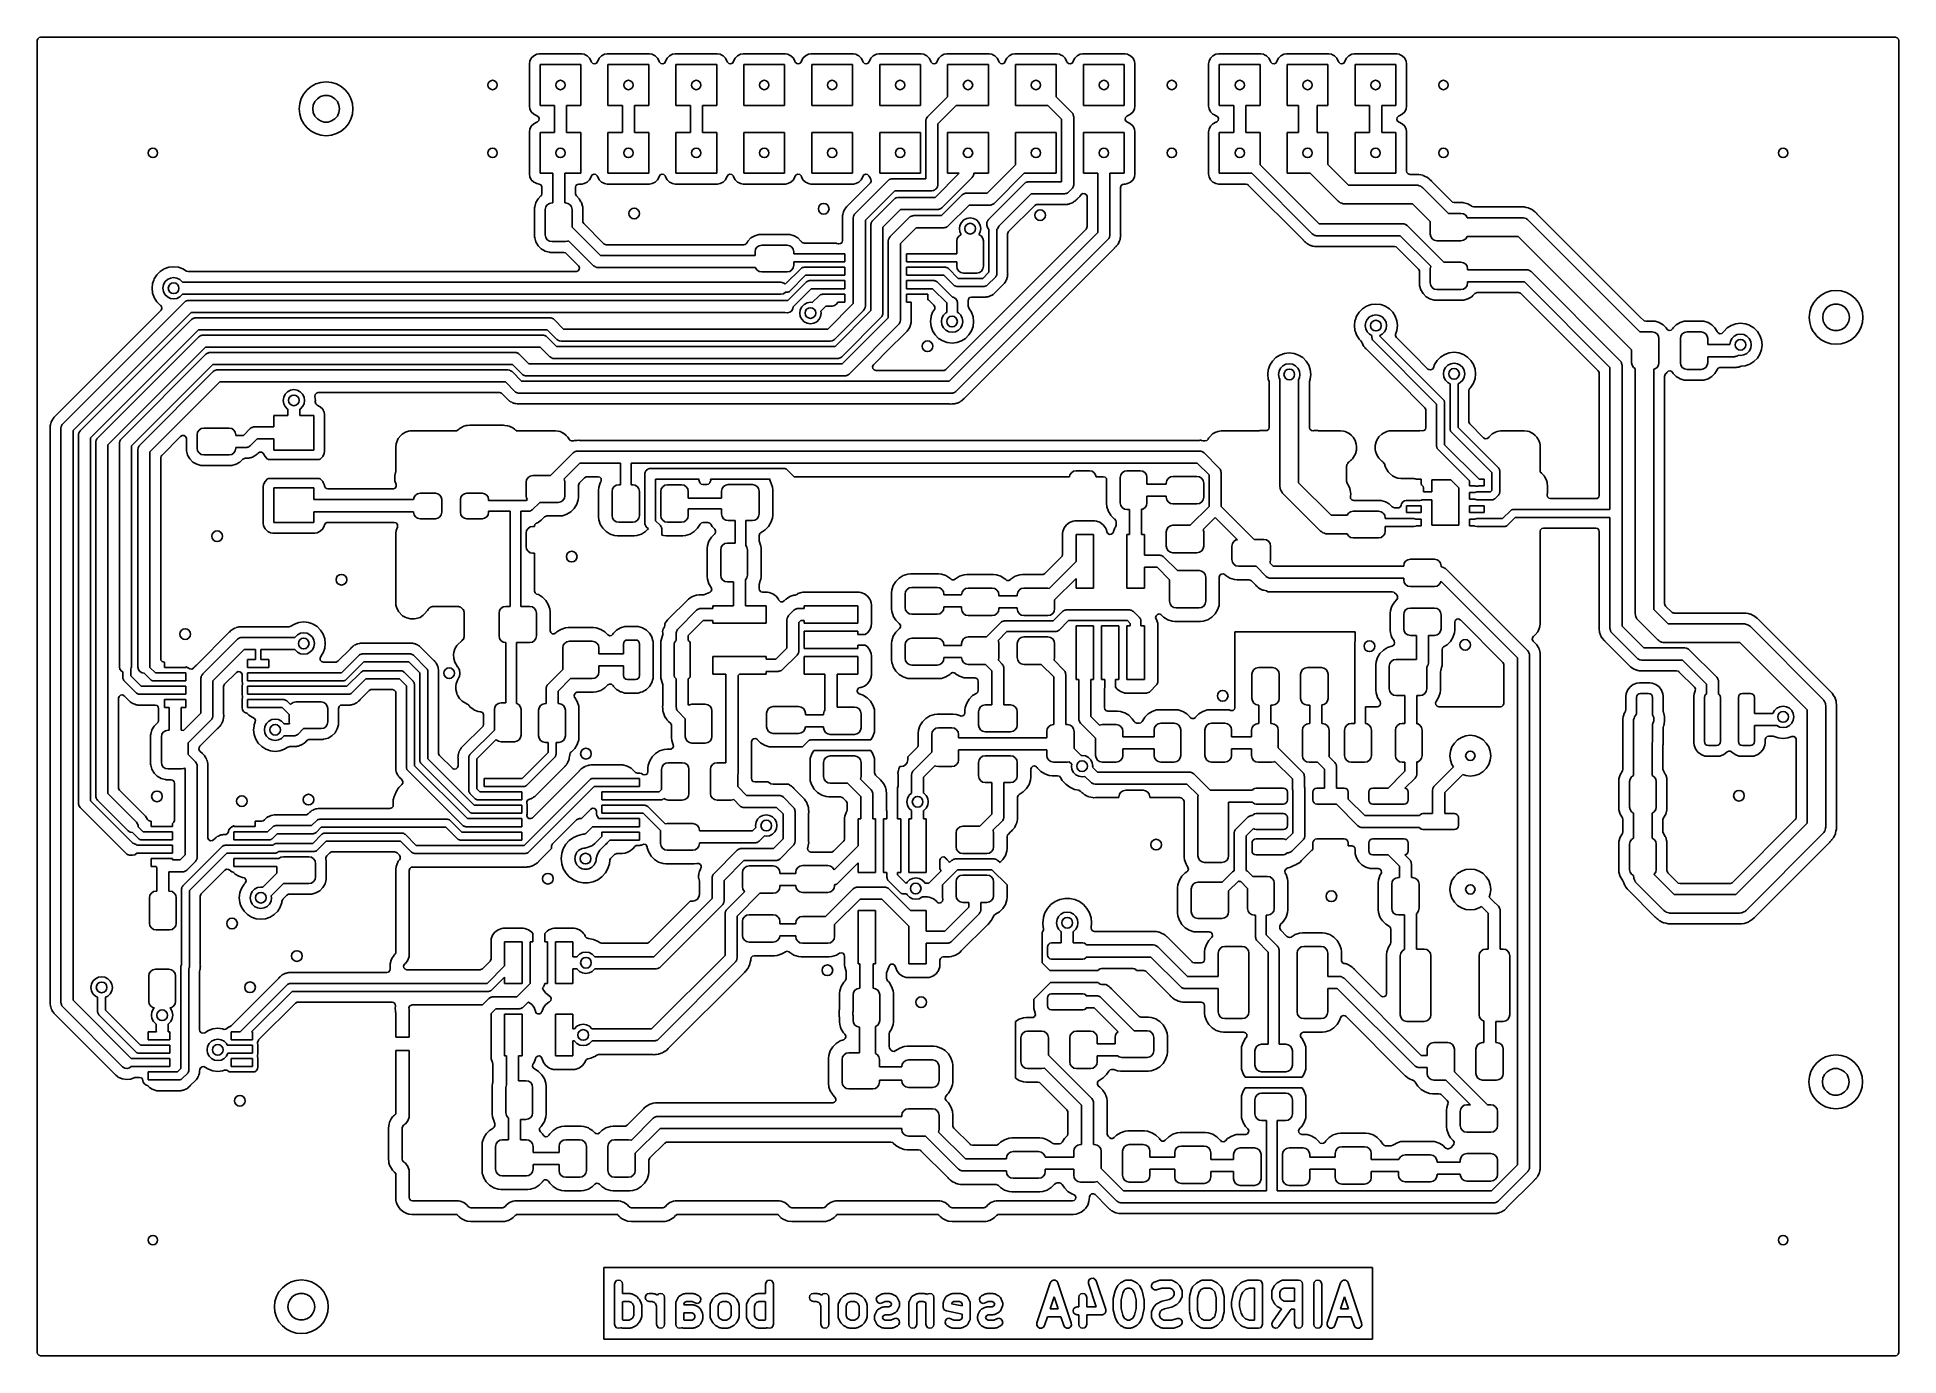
# Model space of a CAD drawing. Extents: x 0.23 to 2.97, y 0.23 to 2.17.
import ezdxf

# ---------------------------------------------------------------- set-up
doc = ezdxf.new("R2010")
doc.units = 0
doc.header["$MEASUREMENT"] = 0
doc.layers.add('BLACK', color=7, linetype='CONTINUOUS')

msp = doc.modelspace()

# ---------------------------------------------------------------- linework, layer by layer
at = {"layer": 'BLACK', "linetype": 'CONTINUOUS'}
for p, q in [((0.229705, 2.16533), (0.230492, 2.16802)), ((0.229705, 2.065), (0.229705, 2.16533)), ((0.230492, 2.16802), (0.232605, 2.16985)), ((0.232605, 2.16985), (0.234665, 2.1703)), ((0.234665, 2.1703), (2.96533, 2.1703)), ((2.96533, 2.1703), (2.96802, 2.16951)), ((2.96802, 2.16951), (2.96985, 2.1674)), ((2.96985, 2.1674), (2.9703, 2.16533)), ((2.9703, 2.16533), (2.9703, 0.234665)), ((0.957085, 2.13938), (0.954817, 2.13493)), ((0.960616, 2.14292), (0.957085, 2.13938)), ((0.965067, 2.14518), (0.960616, 2.14292)), ((0.968759, 2.14577), (0.965067, 2.14518)), ((1.03124, 2.14577), (0.968759, 2.14577)), ((1.03493, 2.14518), (1.03124, 2.14577)), ((1.03124, 2.14577), (1.03124, 2.14577)), ((1.0364, 2.14444), (1.03493, 2.14518)), ((1.03938, 2.14292), (1.0364, 2.14444)), ((1.04292, 2.13938), (1.03938, 2.14292)), ((1.04518, 2.13493), (1.04292, 2.13938)), ((1.05708, 2.13938), (1.05482, 2.13493)), ((1.06062, 2.14292), (1.05708, 2.13938)), ((1.06507, 2.14518), (1.06062, 2.14292)), ((1.06876, 2.14577), (1.06507, 2.14518)), ((1.13124, 2.14577), (1.06876, 2.14577)), ((1.13493, 2.14518), (1.13124, 2.14577)), ((1.13124, 2.14577), (1.13124, 2.14577)), ((1.1364, 2.14444), (1.13493, 2.14518)), ((1.13938, 2.14292), (1.1364, 2.14444)), ((1.14292, 2.13938), (1.13938, 2.14292)), ((1.14518, 2.13493), (1.14292, 2.13938)), ((1.15708, 2.13938), (1.15482, 2.13493)), ((1.16062, 2.14292), (1.15708, 2.13938)), ((1.16507, 2.14518), (1.16062, 2.14292)), ((1.16876, 2.14577), (1.16507, 2.14518)), ((1.23124, 2.14577), (1.16876, 2.14577)), ((1.23493, 2.14518), (1.23124, 2.14577)), ((1.23124, 2.14577), (1.23124, 2.14577)), ((1.2364, 2.14444), (1.23493, 2.14518)), ((1.23938, 2.14292), (1.2364, 2.14444)), ((1.24292, 2.13938), (1.23938, 2.14292)), ((1.24518, 2.13493), (1.24292, 2.13938)), ((1.25708, 2.13938), (1.25482, 2.13493)), ((1.26062, 2.14292), (1.25708, 2.13938)), ((1.26507, 2.14518), (1.26062, 2.14292)), ((1.26876, 2.14577), (1.26507, 2.14518)), ((1.33124, 2.14577), (1.26876, 2.14577)), ((1.33493, 2.14518), (1.33124, 2.14577)), ((1.33124, 2.14577), (1.33124, 2.14577)), ((1.3364, 2.14444), (1.33493, 2.14518)), ((1.33938, 2.14292), (1.3364, 2.14444)), ((1.34292, 2.13938), (1.33938, 2.14292)), ((1.34518, 2.13493), (1.34292, 2.13938)), ((1.35708, 2.13938), (1.35482, 2.13493)), ((1.36062, 2.14292), (1.35708, 2.13938)), ((1.36507, 2.14518), (1.36062, 2.14292)), ((1.36876, 2.14577), (1.36507, 2.14518)), ((1.43124, 2.14577), (1.36876, 2.14577)), ((1.43493, 2.14518), (1.43124, 2.14577)), ((1.43124, 2.14577), (1.43124, 2.14577)), ((1.4364, 2.14444), (1.43493, 2.14518)), ((1.43938, 2.14292), (1.4364, 2.14444)), ((1.44292, 2.13938), (1.43938, 2.14292)), ((1.44518, 2.13493), (1.44292, 2.13938)), ((1.45708, 2.13938), (1.45482, 2.13493)), ((1.46062, 2.14292), (1.45708, 2.13938)), ((1.46507, 2.14518), (1.46062, 2.14292)), ((1.46876, 2.14577), (1.46507, 2.14518)), ((1.53124, 2.14577), (1.46876, 2.14577)), ((1.53493, 2.14518), (1.53124, 2.14577)), ((1.53124, 2.14577), (1.53124, 2.14577)), ((1.5364, 2.14444), (1.53493, 2.14518)), ((1.53938, 2.14292), (1.5364, 2.14444)), ((1.54292, 2.13938), (1.53938, 2.14292)), ((1.54518, 2.13493), (1.54292, 2.13938)), ((1.55708, 2.13938), (1.55482, 2.13493)), ((1.56062, 2.14292), (1.55708, 2.13938)), ((1.56507, 2.14518), (1.56062, 2.14292)), ((1.56876, 2.14577), (1.56507, 2.14518)), ((1.63124, 2.14577), (1.56876, 2.14577)), ((1.63493, 2.14518), (1.63124, 2.14577)), ((1.63124, 2.14577), (1.63124, 2.14577)), ((1.6364, 2.14444), (1.63493, 2.14518)), ((1.63938, 2.14292), (1.6364, 2.14444)), ((1.64292, 2.13938), (1.63938, 2.14292)), ((1.64518, 2.13493), (1.64292, 2.13938)), ((1.65708, 2.13938), (1.65482, 2.13493)), ((1.66062, 2.14292), (1.65708, 2.13938)), ((1.66507, 2.14518), (1.66062, 2.14292)), ((1.66876, 2.14577), (1.66507, 2.14518)), ((1.73124, 2.14577), (1.66876, 2.14577)), ((1.73493, 2.14518), (1.73124, 2.14577)), ((1.73124, 2.14577), (1.73124, 2.14577)), ((1.7364, 2.14444), (1.73493, 2.14518)), ((1.73938, 2.14292), (1.7364, 2.14444)), ((1.74292, 2.13938), (1.73938, 2.14292)), ((1.74518, 2.13493), (1.74292, 2.13938)), ((1.75708, 2.13938), (1.75482, 2.13493)), ((1.76062, 2.14292), (1.75708, 2.13938)), ((1.76507, 2.14518), (1.76062, 2.14292)), ((1.76876, 2.14577), (1.76507, 2.14518)), ((1.83124, 2.14577), (1.76876, 2.14577)), ((1.83493, 2.14518), (1.83124, 2.14577)), ((1.83124, 2.14577), (1.83124, 2.14577)), ((1.8364, 2.14444), (1.83493, 2.14518)), ((1.83938, 2.14292), (1.8364, 2.14444)), ((1.84292, 2.13938), (1.83938, 2.14292)), ((1.84405, 2.13716), (1.84292, 2.13938)), ((1.95708, 2.13938), (1.95482, 2.13493)), ((1.96062, 2.14292), (1.95708, 2.13938)), ((1.96507, 2.14518), (1.96062, 2.14292)), ((1.96876, 2.14577), (1.96507, 2.14518)), ((2.03124, 2.14577), (1.96876, 2.14577)), ((2.03493, 2.14518), (2.03124, 2.14577)), ((2.03124, 2.14577), (2.03124, 2.14577)), ((2.0364, 2.14444), (2.03493, 2.14518)), ((2.03938, 2.14292), (2.0364, 2.14444)), ((2.04292, 2.13938), (2.03938, 2.14292)), ((2.04518, 2.13493), (2.04292, 2.13938)), ((2.05708, 2.13938), (2.05482, 2.13493)), ((2.06062, 2.14292), (2.05708, 2.13938)), ((2.06507, 2.14518), (2.06062, 2.14292)), ((2.06876, 2.14577), (2.06507, 2.14518)), ((2.13124, 2.14577), (2.06876, 2.14577)), ((2.13493, 2.14518), (2.13124, 2.14577)), ((2.13124, 2.14577), (2.13124, 2.14577)), ((2.1364, 2.14444), (2.13493, 2.14518)), ((2.13938, 2.14292), (2.1364, 2.14444)), ((2.14292, 2.13938), (2.13938, 2.14292)), ((2.14518, 2.13493), (2.14292, 2.13938)), ((2.15708, 2.13938), (2.15482, 2.13493)), ((2.16062, 2.14292), (2.15708, 2.13938)), ((2.16507, 2.14518), (2.16062, 2.14292)), ((2.16876, 2.14577), (2.16507, 2.14518)), ((2.23124, 2.14577), (2.16876, 2.14577)), ((2.23493, 2.14518), (2.23124, 2.14577)), ((2.23124, 2.14577), (2.23124, 2.14577)), ((2.2364, 2.14444), (2.23493, 2.14518)), ((2.23938, 2.14292), (2.2364, 2.14444)), ((2.24292, 2.13938), (2.23938, 2.14292)), ((2.24405, 2.13716), (2.24292, 2.13938)), ((0.954817, 2.13493), (0.954232, 2.13124)), ((0.954232, 2.13124), (0.954232, 2.13124)), ((0.954232, 2.13124), (0.954232, 2.06876)), ((0.954817, 2.13493), (0.954817, 2.13493)), ((0.97, 2.07), (0.97, 2.13)), ((0.97, 2.13), (1.03, 2.13)), ((1.03, 2.13), (1.03, 2.07)), ((1.04528, 2.13463), (1.04518, 2.13493)), ((1.04575, 2.1336), (1.04528, 2.13463)), ((1.04781, 2.13171), (1.04575, 2.1336)), ((1.05057, 2.13123), (1.04781, 2.13171)), ((1.05314, 2.13232), (1.05057, 2.13123)), ((1.05472, 2.13463), (1.05314, 2.13232)), ((1.05482, 2.13493), (1.05472, 2.13463)), ((1.07, 2.07), (1.07, 2.13)), ((1.07, 2.13), (1.13, 2.13)), ((1.13, 2.13), (1.13, 2.07)), ((1.14528, 2.13463), (1.14518, 2.13493)), ((1.14575, 2.1336), (1.14528, 2.13463)), ((1.14781, 2.13171), (1.14575, 2.1336)), ((1.15057, 2.13123), (1.14781, 2.13171)), ((1.15314, 2.13232), (1.15057, 2.13123)), ((1.15472, 2.13463), (1.15314, 2.13232)), ((1.15482, 2.13493), (1.15472, 2.13463)), ((1.17, 2.07), (1.17, 2.13)), ((1.17, 2.13), (1.23, 2.13)), ((1.23, 2.13), (1.23, 2.07)), ((1.24528, 2.13463), (1.24518, 2.13493)), ((1.24575, 2.1336), (1.24528, 2.13463)), ((1.24781, 2.13171), (1.24575, 2.1336)), ((1.25057, 2.13123), (1.24781, 2.13171)), ((1.25314, 2.13232), (1.25057, 2.13123)), ((1.25472, 2.13463), (1.25314, 2.13232)), ((1.25482, 2.13493), (1.25472, 2.13463)), ((1.27, 2.07), (1.27, 2.13)), ((1.27, 2.13), (1.33, 2.13)), ((1.33, 2.13), (1.33, 2.07)), ((1.34528, 2.13463), (1.34518, 2.13493)), ((1.34575, 2.1336), (1.34528, 2.13463)), ((1.34781, 2.13171), (1.34575, 2.1336)), ((1.35057, 2.13123), (1.34781, 2.13171)), ((1.35314, 2.13232), (1.35057, 2.13123)), ((1.35472, 2.13463), (1.35314, 2.13232)), ((1.35482, 2.13493), (1.35472, 2.13463)), ((1.37, 2.07), (1.37, 2.13)), ((1.37, 2.13), (1.43, 2.13)), ((1.43, 2.13), (1.43, 2.07)), ((1.44528, 2.13463), (1.44518, 2.13493)), ((1.44575, 2.1336), (1.44528, 2.13463)), ((1.44781, 2.13171), (1.44575, 2.1336)), ((1.45057, 2.13123), (1.44781, 2.13171)), ((1.45314, 2.13232), (1.45057, 2.13123)), ((1.45472, 2.13463), (1.45314, 2.13232)), ((1.45482, 2.13493), (1.45472, 2.13463)), ((1.47, 2.07), (1.47, 2.13)), ((1.47, 2.13), (1.53, 2.13)), ((1.53, 2.13), (1.53, 2.07)), ((1.54528, 2.13463), (1.54518, 2.13493)), ((1.54575, 2.1336), (1.54528, 2.13463)), ((1.54781, 2.13171), (1.54575, 2.1336)), ((1.55057, 2.13123), (1.54781, 2.13171)), ((1.55314, 2.13232), (1.55057, 2.13123)), ((1.55472, 2.13463), (1.55314, 2.13232)), ((1.55482, 2.13493), (1.55472, 2.13463)), ((1.57, 2.08253), (1.57, 2.13)), ((1.57, 2.13), (1.63, 2.13)), ((1.63, 2.13), (1.63, 2.07)), ((1.64528, 2.13463), (1.64518, 2.13493)), ((1.64575, 2.1336), (1.64528, 2.13463)), ((1.64781, 2.13171), (1.64575, 2.1336)), ((1.65057, 2.13123), (1.64781, 2.13171)), ((1.65314, 2.13232), (1.65057, 2.13123)), ((1.65472, 2.13463), (1.65314, 2.13232)), ((1.65482, 2.13493), (1.65472, 2.13463)), ((1.67, 2.07), (1.67, 2.13)), ((1.67, 2.13), (1.73, 2.13)), ((1.73, 2.13), (1.73, 2.08253)), ((1.74528, 2.13463), (1.74518, 2.13493)), ((1.74575, 2.1336), (1.74528, 2.13463)), ((1.74781, 2.13171), (1.74575, 2.1336)), ((1.75057, 2.13123), (1.74781, 2.13171)), ((1.75314, 2.13232), (1.75057, 2.13123)), ((1.75472, 2.13463), (1.75314, 2.13232)), ((1.75482, 2.13493), (1.75472, 2.13463)), ((1.77, 2.07), (1.77, 2.13)), ((1.77, 2.13), (1.83, 2.13)), ((1.83, 2.13), (1.83, 2.07)), ((1.84518, 2.13493), (1.84405, 2.13716)), ((1.84577, 2.13124), (1.84518, 2.13493)), ((1.84577, 2.06876), (1.84577, 2.13124)), ((1.95482, 2.13493), (1.95423, 2.13124)), ((1.95423, 2.13124), (1.95423, 2.13124)), ((1.95423, 2.13124), (1.95423, 2.06876)), ((1.95482, 2.13493), (1.95482, 2.13493)), ((1.97, 2.07), (1.97, 2.13)), ((1.97, 2.13), (2.03, 2.13)), ((2.03, 2.13), (2.03, 2.07)), ((2.04528, 2.13463), (2.04518, 2.13493)), ((2.04575, 2.1336), (2.04528, 2.13463)), ((2.04781, 2.13171), (2.04575, 2.1336)), ((2.05057, 2.13123), (2.04781, 2.13171)), ((2.05314, 2.13232), (2.05057, 2.13123)), ((2.05472, 2.13463), (2.05314, 2.13232)), ((2.05482, 2.13493), (2.05472, 2.13463)), ((2.07, 2.07), (2.07, 2.13)), ((2.07, 2.13), (2.13, 2.13)), ((2.13, 2.13), (2.13, 2.07)), ((2.14528, 2.13463), (2.14518, 2.13493)), ((2.14575, 2.1336), (2.14528, 2.13463)), ((2.14781, 2.13171), (2.14575, 2.1336)), ((2.15057, 2.13123), (2.14781, 2.13171)), ((2.15314, 2.13232), (2.15057, 2.13123)), ((2.15472, 2.13463), (2.15314, 2.13232)), ((2.15482, 2.13493), (2.15472, 2.13463)), ((2.17, 2.07), (2.17, 2.13)), ((2.17, 2.13), (2.23, 2.13)), ((2.23, 2.13), (2.23, 2.07)), ((2.24518, 2.13493), (2.24405, 2.13716)), ((2.24577, 2.13124), (2.24518, 2.13493)), ((2.24577, 2.06876), (2.24577, 2.13124)), ((0.62209, 2.08699), (0.618433, 2.08015)), ((0.627012, 2.09299), (0.62209, 2.08699)), ((0.63301, 2.09791), (0.627012, 2.09299)), ((0.639853, 2.10157), (0.63301, 2.09791)), ((0.647278, 2.10382), (0.639853, 2.10157)), ((0.642109, 2.07988), (0.646823, 2.08291)), ((0.646823, 2.08291), (0.652199, 2.08448)), ((0.647279, 2.10382), (0.647278, 2.10382)), ((0.655, 2.10458), (0.647279, 2.10382)), ((0.652199, 2.08448), (0.657801, 2.08448)), ((0.662721, 2.10382), (0.655, 2.10458)), ((0.655, 2.10458), (0.655, 2.10458)), ((0.657801, 2.08448), (0.663177, 2.08291)), ((0.670147, 2.10157), (0.662721, 2.10382)), ((0.663177, 2.08291), (0.667891, 2.07988)), ((0.67699, 2.09791), (0.670147, 2.10157)), ((0.682988, 2.09299), (0.67699, 2.09791)), ((0.68791, 2.08699), (0.682988, 2.09299)), ((0.691567, 2.08015), (0.68791, 2.08699)), ((0.229705, 1.59592), (0.229705, 2.065)), ((0.61618, 2.07272), (0.61542, 2.065)), ((0.61542, 2.065), (0.61542, 2.065)), ((0.61542, 2.065), (0.61618, 2.05728)), ((0.618433, 2.08015), (0.61618, 2.07272)), ((0.61618, 2.07272), (0.61618, 2.07272)), ((0.61618, 2.05728), (0.61618, 2.05728)), ((0.61618, 2.05728), (0.618433, 2.04985)), ((0.635315, 2.065), (0.636112, 2.07055)), ((0.636112, 2.05945), (0.635315, 2.065)), ((0.636112, 2.07055), (0.63844, 2.07564)), ((0.63844, 2.05436), (0.636112, 2.05945)), ((0.63844, 2.07564), (0.642109, 2.07988)), ((0.667891, 2.07988), (0.67156, 2.07564)), ((0.67156, 2.07564), (0.673888, 2.07055)), ((0.673888, 2.05945), (0.67156, 2.05436)), ((0.673888, 2.07055), (0.674685, 2.065)), ((0.674685, 2.065), (0.673888, 2.05945)), ((0.69382, 2.07272), (0.691567, 2.08015)), ((0.691567, 2.04985), (0.69382, 2.05728)), ((0.694574, 2.06507), (0.69382, 2.07272)), ((0.69382, 2.07272), (0.69382, 2.07272)), ((0.69382, 2.07272), (0.69382, 2.07272)), ((0.69382, 2.07272), (0.69382, 2.07272)), ((0.69382, 2.05728), (0.69458, 2.065)), ((0.69458, 2.065), (0.694574, 2.06507)), ((0.954232, 2.06876), (0.954817, 2.06507)), ((0.954817, 2.06507), (0.957085, 2.06062)), ((0.957085, 2.06062), (0.960616, 2.05708)), ((0.960616, 2.05708), (0.962884, 2.05593)), ((0.962884, 2.05593), (0.965067, 2.05482)), ((0.991339, 2.07), (0.97, 2.07)), ((0.991339, 2.03), (0.991339, 2.07)), ((1.03, 2.07), (1.00906, 2.07)), ((1.00906, 2.07), (1.00906, 2.03)), ((1.09134, 2.07), (1.07, 2.07)), ((1.09134, 2.03), (1.09134, 2.07)), ((1.13, 2.07), (1.10906, 2.07)), ((1.10906, 2.07), (1.10906, 2.03)), ((1.19134, 2.07), (1.17, 2.07)), ((1.19134, 2.03), (1.19134, 2.07)), ((1.23, 2.07), (1.20906, 2.07)), ((1.20906, 2.07), (1.20906, 2.03)), ((1.33, 2.07), (1.27, 2.07)), ((1.43, 2.07), (1.37, 2.07)), ((1.53, 2.07), (1.47, 2.07)), ((1.54047, 2.053), (1.57, 2.08253)), ((1.58253, 2.07), (1.55559, 2.04306)), ((1.63, 2.07), (1.58253, 2.07)), ((1.71747, 2.07), (1.67, 2.07)), ((1.73787, 2.0496), (1.71747, 2.07)), ((1.73, 2.08253), (1.753, 2.05953)), ((1.753, 2.05953), (1.75416, 2.05809)), ((1.75416, 2.05809), (1.75441, 2.05744)), ((1.75441, 2.05744), (1.75482, 2.05687)), ((1.75482, 2.05687), (1.75507, 2.05574)), ((1.75507, 2.05574), (1.75548, 2.05465)), ((1.83, 2.07), (1.77, 2.07)), ((1.83493, 2.05482), (1.83938, 2.05708)), ((1.83938, 2.05708), (1.84292, 2.06062)), ((1.84292, 2.06062), (1.84518, 2.06507)), ((1.84518, 2.06507), (1.84577, 2.06876)), ((1.95423, 2.06876), (1.95482, 2.06507)), ((1.95482, 2.06507), (1.95708, 2.06062)), ((1.95708, 2.06062), (1.96062, 2.05708)), ((1.96062, 2.05708), (1.96288, 2.05593)), ((1.96288, 2.05593), (1.96507, 2.05482)), ((1.99134, 2.07), (1.97, 2.07)), ((1.99134, 2.03), (1.99134, 2.07)), ((2.03, 2.07), (2.00906, 2.07)), ((2.00906, 2.07), (2.00906, 2.03)), ((2.08642, 2.07), (2.07, 2.07)), ((2.08642, 2.03), (2.08642, 2.07)), ((2.13, 2.07), (2.11398, 2.07)), ((2.11398, 2.07), (2.11398, 2.03)), ((2.19134, 2.07), (2.17, 2.07)), ((2.19134, 2.03), (2.19134, 2.07)), ((2.23, 2.07), (2.20906, 2.07)), ((2.20906, 2.07), (2.20906, 2.03)), ((2.23493, 2.05482), (2.23938, 2.05708)), ((2.23938, 2.05708), (2.24292, 2.06062)), ((2.24292, 2.06062), (2.24518, 2.06507)), ((2.24518, 2.06507), (2.24577, 2.06876)), ((0.618433, 2.04985), (0.62209, 2.04301)), ((0.62209, 2.04301), (0.627012, 2.03701)), ((0.627012, 2.03701), (0.63301, 2.03209)), ((0.63301, 2.03209), (0.639853, 2.02843)), ((0.642109, 2.05012), (0.63844, 2.05436)), ((0.639853, 2.02843), (0.647278, 2.02618)), ((0.646823, 2.04709), (0.642109, 2.05012)), ((0.652199, 2.04552), (0.646823, 2.04709)), ((0.657801, 2.04552), (0.652199, 2.04552)), ((0.663177, 2.04709), (0.657801, 2.04552)), ((0.662722, 2.02618), (0.670147, 2.02843)), ((0.667891, 2.05012), (0.663177, 2.04709)), ((0.67156, 2.05436), (0.667891, 2.05012)), ((0.670147, 2.02843), (0.67699, 2.03209)), ((0.67699, 2.03209), (0.682988, 2.03701)), ((0.682988, 2.03701), (0.68791, 2.04301)), ((0.68791, 2.04301), (0.691567, 2.04985)), ((0.954817, 2.03493), (0.954232, 2.03124)), ((0.954232, 2.03124), (0.954232, 2.03124)), ((0.954232, 2.03124), (0.954232, 1.96876)), ((0.957085, 2.03938), (0.954817, 2.03493)), ((0.954817, 2.03493), (0.954817, 2.03493)), ((0.960616, 2.04292), (0.957085, 2.03938)), ((0.965067, 2.04518), (0.960616, 2.04292)), ((0.965067, 2.05482), (0.965067, 2.05482)), ((0.965067, 2.05482), (0.965372, 2.05472)), ((0.965372, 2.04528), (0.965067, 2.04518)), ((0.965372, 2.05472), (0.967679, 2.05314)), ((0.966401, 2.04575), (0.965372, 2.04528)), ((0.968291, 2.04781), (0.966401, 2.04575)), ((0.967679, 2.05314), (0.968768, 2.05057)), ((0.968768, 2.05057), (0.968291, 2.04781)), ((0.97, 1.97), (0.97, 2.03)), ((0.97, 2.03), (0.991339, 2.03)), ((1.00906, 2.03), (1.03, 2.03)), ((1.03, 2.03), (1.03, 1.97)), ((1.07, 1.97), (1.07, 2.03)), ((1.07, 2.03), (1.09134, 2.03)), ((1.10906, 2.03), (1.13, 2.03)), ((1.13, 2.03), (1.13, 1.97)), ((1.17, 1.97), (1.17, 2.03)), ((1.17, 2.03), (1.19134, 2.03)), ((1.20906, 2.03), (1.23, 2.03)), ((1.23, 2.03), (1.23, 1.97)), ((1.27, 1.97), (1.27, 2.03)), ((1.27, 2.03), (1.33, 2.03)), ((1.33, 2.03), (1.33, 1.97)), ((1.37, 1.97), (1.37, 2.03)), ((1.37, 2.03), (1.43, 2.03)), ((1.43, 2.03), (1.43, 1.97)), ((1.47, 1.97), (1.47, 2.03)), ((1.47, 2.03), (1.53, 2.03)), ((1.53, 2.03), (1.53, 1.97)), ((1.53787, 2.04673), (1.53807, 2.04857)), ((1.53787, 1.96213), (1.53787, 2.04673)), ((1.53807, 2.04857), (1.53835, 2.04921)), ((1.53835, 2.04921), (1.53846, 2.04991)), ((1.53846, 2.04991), (1.53909, 2.05088)), ((1.53909, 2.05088), (1.53957, 2.05194)), ((1.53957, 2.05194), (1.54009, 2.05241)), ((1.54009, 2.05241), (1.54047, 2.053)), ((1.55559, 2.04306), (1.55559, 1.95327)), ((1.57, 1.97), (1.57, 2.03)), ((1.57, 2.03), (1.63, 2.03)), ((1.63, 2.03), (1.63, 1.97)), ((1.67, 1.98253), (1.67, 2.03)), ((1.67, 2.03), (1.73, 2.03)), ((1.73, 2.03), (1.73, 1.97)), ((1.73787, 1.95772), (1.73787, 2.0496)), ((1.75548, 2.05465), (1.75544, 2.05395)), ((1.75544, 2.05395), (1.75559, 2.05327)), ((1.75559, 2.05327), (1.75559, 1.95327)), ((1.77, 1.97), (1.77, 2.03)), ((1.77, 2.03), (1.83, 2.03)), ((1.83, 2.03), (1.83, 1.97)), ((1.83123, 2.04943), (1.83171, 2.05219)), ((1.83232, 2.04686), (1.83123, 2.04943)), ((1.83171, 2.05219), (1.8336, 2.05425)), ((1.83463, 2.04528), (1.83232, 2.04686)), ((1.8336, 2.05425), (1.83463, 2.05472)), ((1.83463, 2.05472), (1.83493, 2.05482)), ((1.83493, 2.04518), (1.83463, 2.04528)), ((1.83493, 2.05482), (1.83493, 2.05482)), ((1.83938, 2.04292), (1.83493, 2.04518)), ((1.84292, 2.03938), (1.83938, 2.04292)), ((1.84405, 2.03716), (1.84292, 2.03938)), ((1.84518, 2.03493), (1.84405, 2.03716)), ((1.84577, 2.03124), (1.84518, 2.03493)), ((1.84577, 1.96876), (1.84577, 2.03124)), ((1.95482, 2.03493), (1.95423, 2.03124)), ((1.95423, 2.03124), (1.95423, 2.03124)), ((1.95423, 2.03124), (1.95423, 1.96876)), ((1.95708, 2.03938), (1.95482, 2.03493)), ((1.95482, 2.03493), (1.95482, 2.03493)), ((1.96062, 2.04292), (1.95708, 2.03938)), ((1.96507, 2.04518), (1.96062, 2.04292)), ((1.96507, 2.05482), (1.96507, 2.05482)), ((1.96507, 2.05482), (1.96537, 2.05472)), ((1.96537, 2.04528), (1.96507, 2.04518)), ((1.96537, 2.05472), (1.96768, 2.05314)), ((1.9664, 2.04575), (1.96537, 2.04528)), ((1.96829, 2.04781), (1.9664, 2.04575)), ((1.96768, 2.05314), (1.96877, 2.05057)), ((1.96877, 2.05057), (1.96829, 2.04781)), ((1.97, 1.97), (1.97, 2.03)), ((1.97, 2.03), (1.99134, 2.03)), ((2.00906, 2.03), (2.03, 2.03)), ((2.03, 2.03), (2.03, 1.98272)), ((2.07, 1.97), (2.07, 2.03)), ((2.07, 2.03), (2.08642, 2.03)), ((2.11398, 2.03), (2.13, 2.03)), ((2.13, 2.03), (2.13, 1.98289)), ((2.17, 1.97), (2.17, 2.03)), ((2.17, 2.03), (2.19134, 2.03)), ((2.20906, 2.03), (2.23, 2.03)), ((2.23, 2.03), (2.23, 1.97)), ((2.23123, 2.04943), (2.23171, 2.05219)), ((2.23232, 2.04686), (2.23123, 2.04943)), ((2.23171, 2.05219), (2.2336, 2.05425)), ((2.23463, 2.04528), (2.23232, 2.04686)), ((2.2336, 2.05425), (2.23463, 2.05472)), ((2.23463, 2.05472), (2.23493, 2.05482)), ((2.23493, 2.04518), (2.23463, 2.04528)), ((2.23493, 2.05482), (2.23493, 2.05482)), ((2.23938, 2.04292), (2.23493, 2.04518)), ((2.24292, 2.03938), (2.23938, 2.04292)), ((2.24405, 2.03716), (2.24292, 2.03938)), ((2.24518, 2.03493), (2.24405, 2.03716)), ((2.24569, 2.03171), (2.24518, 2.03493)), ((2.24577, 2.03124), (2.24569, 2.03171)), ((2.24577, 1.97337), (2.24577, 2.03124)), ((0.647278, 2.02618), (0.647278, 2.02618)), ((0.647278, 2.02618), (0.647279, 2.02618)), ((0.647279, 2.02618), (0.655, 2.02542)), ((0.655, 2.02542), (0.662721, 2.02618)), ((0.655, 2.02542), (0.655, 2.02542)), ((0.655, 2.02542), (0.655, 2.02542)), ((0.662721, 2.02618), (0.662721, 2.02618)), ((0.662721, 2.02618), (0.662722, 2.02618)), ((0.662722, 2.02618), (0.662722, 2.02618)), ((1.6284, 1.94093), (1.67, 1.98253)), ((2.03, 1.98272), (2.11687, 1.89586)), ((2.13, 1.98289), (2.16025, 1.95264)), ((2.24622, 1.97131), (2.24577, 1.97337)), ((0.954232, 1.96876), (0.954817, 1.96507)), ((0.954817, 1.96507), (0.957085, 1.96062)), ((0.957085, 1.96062), (0.960616, 1.95708)), ((0.960616, 1.95708), (0.962138, 1.95631)), ((0.962138, 1.95631), (0.965067, 1.95482)), ((0.965067, 1.95482), (0.968591, 1.95426)), ((0.968591, 1.95426), (0.971117, 1.95306)), ((0.988543, 1.97), (0.97, 1.97)), ((0.971117, 1.95306), (0.972594, 1.95069)), ((0.972594, 1.95069), (0.972776, 1.94936)), ((0.972776, 1.94936), (0.972776, 1.94019)), ((0.988543, 1.92654), (0.988543, 1.97)), ((1.03, 1.97), (1.00626, 1.97)), ((1.00626, 1.97), (1.00626, 1.92654)), ((1.02203, 1.94927), (1.02282, 1.95195)), ((1.02203, 1.94019), (1.02203, 1.94927)), ((1.02282, 1.95195), (1.02493, 1.95378)), ((1.02493, 1.95378), (1.02699, 1.95423)), ((1.02699, 1.95423), (1.03124, 1.95423)), ((1.03124, 1.95423), (1.03493, 1.95482)), ((1.03124, 1.95423), (1.03124, 1.95423)), ((1.03493, 1.95482), (1.03938, 1.95708)), ((1.03938, 1.95708), (1.04292, 1.96062)), ((1.04292, 1.96062), (1.04518, 1.96507)), ((1.04518, 1.96507), (1.04528, 1.96537)), ((1.04518, 1.96507), (1.04518, 1.96507)), ((1.04528, 1.96537), (1.04686, 1.96768)), ((1.04686, 1.96768), (1.04943, 1.96877)), ((1.04943, 1.96877), (1.05219, 1.96829)), ((1.05219, 1.96829), (1.05425, 1.9664)), ((1.05425, 1.9664), (1.05472, 1.96537)), ((1.05472, 1.96537), (1.05482, 1.96507)), ((1.05482, 1.96507), (1.05708, 1.96062)), ((1.05708, 1.96062), (1.06062, 1.95708)), ((1.06062, 1.95708), (1.06214, 1.95631)), ((1.06214, 1.95631), (1.06507, 1.95482)), ((1.06507, 1.95482), (1.06876, 1.95423)), ((1.06876, 1.95423), (1.13124, 1.95423)), ((1.13, 1.97), (1.07, 1.97)), ((1.13124, 1.95423), (1.13493, 1.95482)), ((1.13493, 1.95482), (1.13938, 1.95708)), ((1.13938, 1.95708), (1.14292, 1.96062)), ((1.14292, 1.96062), (1.14518, 1.96507)), ((1.14518, 1.96507), (1.14528, 1.96537)), ((1.14518, 1.96507), (1.14518, 1.96507)), ((1.14528, 1.96537), (1.14686, 1.96768)), ((1.14686, 1.96768), (1.14943, 1.96877)), ((1.14943, 1.96877), (1.15219, 1.96829)), ((1.15219, 1.96829), (1.15425, 1.9664)), ((1.15425, 1.9664), (1.15472, 1.96537)), ((1.15472, 1.96537), (1.15482, 1.96507)), ((1.15482, 1.96507), (1.15708, 1.96062)), ((1.15708, 1.96062), (1.16062, 1.95708)), ((1.16062, 1.95708), (1.16214, 1.95631)), ((1.16214, 1.95631), (1.16507, 1.95482)), ((1.16507, 1.95482), (1.16876, 1.95423)), ((1.16876, 1.95423), (1.23124, 1.95423)), ((1.23, 1.97), (1.17, 1.97)), ((1.23124, 1.95423), (1.23493, 1.95482)), ((1.23493, 1.95482), (1.23938, 1.95708)), ((1.23938, 1.95708), (1.24292, 1.96062)), ((1.24292, 1.96062), (1.24518, 1.96507)), ((1.24518, 1.96507), (1.24528, 1.96537)), ((1.24518, 1.96507), (1.24518, 1.96507)), ((1.24528, 1.96537), (1.24686, 1.96768)), ((1.24686, 1.96768), (1.24943, 1.96877)), ((1.24943, 1.96877), (1.25219, 1.96829)), ((1.25219, 1.96829), (1.25425, 1.9664)), ((1.25425, 1.9664), (1.25472, 1.96537)), ((1.25472, 1.96537), (1.25482, 1.96507)), ((1.25482, 1.96507), (1.25708, 1.96062)), ((1.25708, 1.96062), (1.26062, 1.95708)), ((1.26062, 1.95708), (1.26214, 1.95631)), ((1.26214, 1.95631), (1.26507, 1.95482)), ((1.26507, 1.95482), (1.26876, 1.95423)), ((1.26876, 1.95423), (1.33124, 1.95423)), ((1.33, 1.97), (1.27, 1.97)), ((1.33124, 1.95423), (1.33493, 1.95482)), ((1.33493, 1.95482), (1.33938, 1.95708)), ((1.33938, 1.95708), (1.34292, 1.96062)), ((1.34292, 1.96062), (1.34518, 1.96507)), ((1.34518, 1.96507), (1.34528, 1.96537)), ((1.34518, 1.96507), (1.34518, 1.96507)), ((1.34528, 1.96537), (1.34686, 1.96768)), ((1.34686, 1.96768), (1.34943, 1.96877)), ((1.34943, 1.96877), (1.35219, 1.96829)), ((1.35219, 1.96829), (1.35425, 1.9664)), ((1.35425, 1.9664), (1.35472, 1.96537)), ((1.35472, 1.96537), (1.35482, 1.96507)), ((1.35482, 1.96507), (1.35708, 1.96062)), ((1.35708, 1.96062), (1.36062, 1.95708)), ((1.36062, 1.95708), (1.36214, 1.95631)), ((1.36214, 1.95631), (1.36507, 1.95482)), ((1.36507, 1.95482), (1.36876, 1.95423)), ((1.36876, 1.95423), (1.43124, 1.95423)), ((1.43, 1.97), (1.37, 1.97)), ((1.45589, 1.95541), (1.4249, 1.92442)), ((1.43124, 1.95423), (1.43493, 1.95482)), ((1.43374, 1.91096), (1.48231, 1.95953)), ((1.43493, 1.95482), (1.43938, 1.95708)), ((1.43938, 1.95708), (1.44292, 1.96062)), ((1.44292, 1.96062), (1.44518, 1.96507)), ((1.44518, 1.96507), (1.44528, 1.96537)), ((1.44518, 1.96507), (1.44518, 1.96507)), ((1.44528, 1.96537), (1.44686, 1.96768)), ((1.44686, 1.96768), (1.44943, 1.96877)), ((1.44943, 1.96877), (1.45219, 1.96829)), ((1.45219, 1.96829), (1.45425, 1.9664)), ((1.45425, 1.9664), (1.45472, 1.96537)), ((1.45472, 1.96537), (1.45482, 1.96507)), ((1.45482, 1.96507), (1.4568, 1.96117)), ((1.45627, 1.95583), (1.45589, 1.95541)), ((1.45732, 1.95842), (1.45627, 1.95583)), ((1.4568, 1.96117), (1.45732, 1.95842)), ((1.53, 1.97), (1.47, 1.97)), ((1.48231, 1.95953), (1.48375, 1.9607)), ((1.48375, 1.9607), (1.4844, 1.96095)), ((1.4844, 1.96095), (1.48497, 1.96136)), ((1.48497, 1.96136), (1.4861, 1.9616)), ((1.4861, 1.9616), (1.48719, 1.96202)), ((1.48719, 1.96202), (1.48789, 1.96198)), ((1.48789, 1.96198), (1.48857, 1.96213)), ((1.48857, 1.96213), (1.53787, 1.96213)), ((1.55219, 1.94652), (1.55116, 1.9456)), ((1.55143, 1.93431), (1.58713, 1.97)), ((1.55332, 1.94734), (1.55219, 1.94652)), ((1.55355, 1.94775), (1.55332, 1.94734)), ((1.5539, 1.94806), (1.55355, 1.94775)), ((1.55446, 1.94933), (1.5539, 1.94806)), ((1.55516, 1.95053), (1.55446, 1.94933)), ((1.55521, 1.951), (1.55516, 1.95053)), ((1.5554, 1.95143), (1.55521, 1.951)), ((1.55559, 1.95327), (1.5554, 1.95143)), ((1.60626, 1.96408), (1.56137, 1.91919)), ((1.58713, 1.97), (1.57, 1.97)), ((1.60665, 1.96467), (1.60626, 1.96408)), ((1.60717, 1.96514), (1.60665, 1.96467)), ((1.60764, 1.9662), (1.60717, 1.96514)), ((1.60827, 1.96717), (1.60764, 1.9662)), ((1.60838, 1.96786), (1.60827, 1.96717)), ((1.60866, 1.9685), (1.60838, 1.96786)), ((1.60882, 1.97), (1.60866, 1.9685)), ((1.63, 1.97), (1.60882, 1.97)), ((1.63034, 1.90225), (1.68321, 1.95512)), ((1.68253, 1.97), (1.63833, 1.9258)), ((1.73, 1.97), (1.68253, 1.97)), ((1.68321, 1.95512), (1.68465, 1.95629)), ((1.68465, 1.95629), (1.6853, 1.95654)), ((1.6853, 1.95654), (1.68587, 1.95695)), ((1.68587, 1.95695), (1.68701, 1.95719)), ((1.68701, 1.95719), (1.68809, 1.95761)), ((1.68809, 1.95761), (1.68879, 1.95757)), ((1.68879, 1.95757), (1.68947, 1.95772)), ((1.68947, 1.95772), (1.73787, 1.95772)), ((1.753, 1.947), (1.74859, 1.94259)), ((1.75338, 1.94759), (1.753, 1.947)), ((1.7539, 1.94806), (1.75338, 1.94759)), ((1.75437, 1.94912), (1.7539, 1.94806)), ((1.755, 1.95009), (1.75437, 1.94912)), ((1.75511, 1.95079), (1.755, 1.95009)), ((1.7554, 1.95143), (1.75511, 1.95079)), ((1.75559, 1.95327), (1.7554, 1.95143)), ((1.79114, 1.97), (1.77, 1.97)), ((1.79114, 1.88294), (1.79114, 1.97)), ((1.83, 1.97), (1.80886, 1.97)), ((1.80886, 1.97), (1.80886, 1.87927)), ((1.82463, 1.94927), (1.82541, 1.95195)), ((1.82463, 1.88055), (1.82463, 1.94927)), ((1.82541, 1.95195), (1.82753, 1.95378)), ((1.82753, 1.95378), (1.82959, 1.95423)), ((1.82959, 1.95423), (1.83124, 1.95423)), ((1.83124, 1.95423), (1.83493, 1.95482)), ((1.83124, 1.95423), (1.83124, 1.95423)), ((1.83493, 1.95482), (1.83938, 1.95708)), ((1.83938, 1.95708), (1.84292, 1.96062)), ((1.84292, 1.96062), (1.84518, 1.96507)), ((1.84518, 1.96507), (1.84577, 1.96876)), ((1.95423, 1.96876), (1.95482, 1.96507)), ((1.95482, 1.96507), (1.95708, 1.96062)), ((1.95708, 1.96062), (1.96062, 1.95708)), ((1.96062, 1.95708), (1.96214, 1.95631)), ((1.96214, 1.95631), (1.96507, 1.95482)), ((1.96507, 1.95482), (1.96876, 1.95423)), ((1.96876, 1.95423), (2.00908, 1.95423)), ((2.01767, 1.97), (1.97, 1.97)), ((2.00908, 1.95423), (2.01177, 1.95344)), ((2.01177, 1.95344), (2.01259, 1.95278)), ((2.01259, 1.95278), (2.09347, 1.8719)), ((2.10693, 1.88074), (2.01767, 1.97)), ((2.10391, 1.97), (2.07, 1.97)), ((2.1448, 1.92911), (2.10391, 1.97)), ((2.16025, 1.95264), (2.26007, 1.95264)), ((2.23, 1.97), (2.17, 1.97)), ((2.24805, 1.96919), (2.24622, 1.97131)), ((2.25073, 1.96841), (2.24805, 1.96919)), ((2.25964, 1.96841), (2.25073, 1.96841)), ((2.26266, 1.96849), (2.25964, 1.96841)), ((2.26007, 1.95264), (2.26149, 1.95252)), ((2.26149, 1.95252), (2.26177, 1.95253)), ((2.26177, 1.95253), (2.26194, 1.95248)), ((2.26194, 1.95248), (2.26233, 1.95245)), ((2.26233, 1.95245), (2.26421, 1.9518)), ((2.26295, 1.96847), (2.26266, 1.96849)), ((2.26266, 1.96849), (2.26266, 1.96849)), ((2.26323, 1.96844), (2.26295, 1.96847)), ((2.26295, 1.96847), (2.26295, 1.96847)), ((2.26352, 1.96841), (2.26323, 1.96844)), ((2.26323, 1.96844), (2.26323, 1.96844)), ((2.26646, 1.96771), (2.26352, 1.96841)), ((2.26421, 1.9518), (2.26612, 1.95124)), ((2.26612, 1.95124), (2.26635, 1.95107)), ((2.26635, 1.95107), (2.26663, 1.95098)), ((2.26942, 1.9671), (2.26646, 1.96771)), ((2.26663, 1.95098), (2.26819, 1.94976)), ((2.26819, 1.94976), (2.26981, 1.9486)), ((2.2697, 1.96701), (2.26942, 1.9671)), ((2.26942, 1.9671), (2.26942, 1.9671)), ((2.26942, 1.9671), (2.26942, 1.9671)), ((2.26942, 1.9671), (2.26942, 1.9671)), ((2.26997, 1.96691), (2.2697, 1.96701)), ((2.2697, 1.96701), (2.2697, 1.96701)), ((2.26981, 1.9486), (2.30731, 1.9111)), ((2.27024, 1.96681), (2.26997, 1.96691)), ((2.26997, 1.96691), (2.26997, 1.96691)), ((2.27294, 1.96546), (2.27024, 1.96681)), ((2.27024, 1.96681), (2.27024, 1.96681)), ((2.27024, 1.96681), (2.27024, 1.96681)), ((2.27024, 1.96681), (2.27024, 1.96681)), ((2.27568, 1.96418), (2.27294, 1.96546)), ((2.27593, 1.96403), (2.27568, 1.96418)), ((2.27617, 1.96387), (2.27593, 1.96403)), ((2.27593, 1.96403), (2.27593, 1.96403)), ((2.27641, 1.96371), (2.27617, 1.96387)), ((2.27617, 1.96387), (2.27617, 1.96387)), ((2.27873, 1.96177), (2.27641, 1.96371)), ((2.27974, 1.96097), (2.27873, 1.96177)), ((2.27997, 1.96074), (2.27974, 1.96097)), ((2.28013, 1.96059), (2.27997, 1.96074)), ((2.28171, 1.95927), (2.28013, 1.96059)), ((2.28227, 1.95852), (2.28171, 1.95927)), ((2.28274, 1.95797), (2.28227, 1.95852)), ((2.31239, 1.92832), (2.28274, 1.95797)), ((0.962063, 1.92074), (0.961949, 1.91929)), ((0.961949, 1.91929), (0.961949, 1.87671)), ((0.963868, 1.92695), (0.962063, 1.92074)), ((0.962063, 1.92074), (0.962063, 1.92074)), ((0.967162, 1.93252), (0.963868, 1.92695)), ((0.971323, 1.93668), (0.967162, 1.93252)), ((0.967162, 1.93252), (0.967162, 1.93252)), ((0.971988, 1.93751), (0.971323, 1.93668)), ((0.972776, 1.94019), (0.971988, 1.93751)), ((0.977717, 1.9167), (0.978466, 1.92047)), ((0.978466, 1.92047), (0.980599, 1.92366)), ((0.980599, 1.92366), (0.983792, 1.92579)), ((0.983792, 1.92579), (0.987559, 1.92654)), ((0.987559, 1.92654), (0.988543, 1.92654)), ((1.00626, 1.92654), (1.00724, 1.92654)), ((1.00724, 1.92654), (1.01101, 1.92579)), ((1.01101, 1.92579), (1.0142, 1.92366)), ((1.0142, 1.92366), (1.01634, 1.92047)), ((1.01634, 1.92047), (1.01709, 1.9167)), ((1.02214, 1.93914), (1.02203, 1.94019)), ((1.02348, 1.93668), (1.02214, 1.93914)), ((1.02764, 1.93252), (1.02348, 1.93668)), ((1.03021, 1.92818), (1.02764, 1.93252)), ((1.02764, 1.93252), (1.02764, 1.93252)), ((1.03093, 1.92695), (1.03021, 1.92818)), ((1.03242, 1.92184), (1.03093, 1.92695)), ((1.03274, 1.92074), (1.03242, 1.92184)), ((1.03285, 1.91929), (1.03274, 1.92074)), ((1.03274, 1.92074), (1.03274, 1.92074)), ((1.03285, 1.89943), (1.03285, 1.91929)), ((1.41954, 1.9186), (1.41911, 1.91795)), ((1.41992, 1.91929), (1.41954, 1.9186)), ((1.42117, 1.92062), (1.41992, 1.91929)), ((1.41992, 1.91929), (1.41992, 1.91929)), ((1.42132, 1.9208), (1.42117, 1.92062)), ((1.42149, 1.92101), (1.42132, 1.9208)), ((1.4219, 1.92142), (1.42149, 1.92101)), ((1.42231, 1.92184), (1.4219, 1.92142)), ((1.42331, 1.92289), (1.42231, 1.92184)), ((1.42418, 1.92382), (1.42331, 1.92289)), ((1.42442, 1.92402), (1.42418, 1.92382)), ((1.4249, 1.92442), (1.42441, 1.92403)), ((1.42441, 1.92403), (1.42442, 1.92402)), ((1.49224, 1.94441), (1.44886, 1.90103)), ((1.45969, 1.90072), (1.49068, 1.93171)), ((1.49068, 1.93171), (1.49212, 1.93288)), ((1.49212, 1.93288), (1.49277, 1.93313)), ((1.54673, 1.94441), (1.49224, 1.94441)), ((1.49277, 1.93313), (1.49334, 1.93354)), ((1.49334, 1.93354), (1.49447, 1.93378)), ((1.49447, 1.93378), (1.49556, 1.9342)), ((1.49556, 1.9342), (1.49626, 1.93416)), ((1.49626, 1.93416), (1.49694, 1.93431)), ((1.49694, 1.93431), (1.55143, 1.93431)), ((1.54719, 1.94451), (1.54673, 1.94441)), ((1.54766, 1.94446), (1.54719, 1.94451)), ((1.54898, 1.94489), (1.54766, 1.94446)), ((1.55034, 1.94518), (1.54898, 1.94489)), ((1.55072, 1.94545), (1.55034, 1.94518)), ((1.55116, 1.9456), (1.55072, 1.94545)), ((1.56137, 1.91919), (1.55993, 1.91802)), ((1.56103, 1.90772), (1.59165, 1.93833)), ((1.60158, 1.92321), (1.57097, 1.89259)), ((1.59165, 1.93833), (1.59309, 1.9395)), ((1.59309, 1.9395), (1.59374, 1.93975)), ((1.59374, 1.93975), (1.59431, 1.94016)), ((1.59431, 1.94016), (1.59544, 1.9404)), ((1.59544, 1.9404), (1.59653, 1.94082)), ((1.59653, 1.94082), (1.59723, 1.94078)), ((1.59723, 1.94078), (1.59791, 1.94093)), ((1.59791, 1.94093), (1.6284, 1.94093)), ((1.63207, 1.92321), (1.60158, 1.92321)), ((1.63275, 1.92336), (1.63207, 1.92321)), ((1.63345, 1.92332), (1.63275, 1.92336)), ((1.63454, 1.92373), (1.63345, 1.92332)), ((1.63567, 1.92398), (1.63454, 1.92373)), ((1.63624, 1.92439), (1.63567, 1.92398)), ((1.63689, 1.92464), (1.63624, 1.92439)), ((1.63833, 1.9258), (1.63689, 1.92464)), ((1.69314, 1.94), (1.64528, 1.89213)), ((1.65973, 1.88429), (1.69822, 1.92278)), ((1.74232, 1.94), (1.69314, 1.94)), ((1.69822, 1.92278), (1.70067, 1.92412)), ((1.70067, 1.92412), (1.70173, 1.92423)), ((1.70173, 1.92423), (1.70606, 1.92423)), ((1.70606, 1.92423), (1.70619, 1.92425)), ((1.70619, 1.92425), (1.70631, 1.92423)), ((1.70631, 1.92423), (1.73906, 1.92423)), ((1.73906, 1.92423), (1.73967, 1.92416)), ((1.73967, 1.92416), (1.73968, 1.92418)), ((1.73968, 1.92418), (1.73999, 1.92415)), ((1.73999, 1.92415), (1.74271, 1.92423)), ((1.73999, 1.92415), (1.73999, 1.92415)), ((1.73999, 1.92415), (1.73999, 1.92415)), ((1.74301, 1.94015), (1.74232, 1.94)), ((1.74271, 1.92423), (1.74387, 1.92423)), ((1.74371, 1.94011), (1.74301, 1.94015)), ((1.74479, 1.94052), (1.74371, 1.94011)), ((1.74387, 1.92423), (1.74414, 1.92427)), ((1.74414, 1.92427), (1.74437, 1.92428)), ((1.74437, 1.92428), (1.74621, 1.92434)), ((1.74593, 1.94077), (1.74479, 1.94052)), ((1.74649, 1.94118), (1.74593, 1.94077)), ((1.74621, 1.92434), (1.74696, 1.92456)), ((1.74715, 1.94143), (1.74649, 1.94118)), ((1.74696, 1.92456), (1.74772, 1.92472)), ((1.74859, 1.94259), (1.74715, 1.94143)), ((1.74772, 1.92472), (1.7485, 1.92482)), ((1.7485, 1.92482), (1.7502, 1.92549)), ((1.7502, 1.92549), (1.75042, 1.92557)), ((1.75042, 1.92557), (1.75218, 1.92608)), ((1.75218, 1.92608), (1.75285, 1.92648)), ((1.75285, 1.92648), (1.75355, 1.92682)), ((1.75355, 1.92682), (1.75428, 1.92711)), ((1.75428, 1.92711), (1.75576, 1.92818)), ((1.75576, 1.92818), (1.75596, 1.92831)), ((1.75596, 1.92831), (1.75754, 1.92925)), ((1.75754, 1.92925), (1.75809, 1.9298)), ((1.75809, 1.9298), (1.75868, 1.9303)), ((1.75868, 1.9303), (1.75931, 1.93076)), ((1.75931, 1.93076), (1.76048, 1.93218)), ((1.75931, 1.93076), (1.75931, 1.93076)), ((1.76048, 1.93218), (1.76064, 1.93235)), ((1.76064, 1.93235), (1.76184, 1.93355)), ((1.76184, 1.93355), (1.76232, 1.93393)), ((1.76231, 1.93394), (1.76255, 1.93414)), ((1.76232, 1.93393), (1.76231, 1.93394)), ((1.76255, 1.93414), (1.76442, 1.93613)), ((1.76255, 1.93414), (1.76255, 1.93414)), ((1.76255, 1.93414), (1.76255, 1.93414)), ((1.76442, 1.93613), (1.76524, 1.93695)), ((1.76524, 1.93695), (1.76541, 1.93716)), ((1.76541, 1.93716), (1.76556, 1.93734)), ((1.76556, 1.93734), (1.7668, 1.93866)), ((1.7668, 1.93866), (1.76921, 1.94008)), ((1.76921, 1.94008), (1.772, 1.93996)), ((1.772, 1.93996), (1.77429, 1.93836)), ((1.77429, 1.93836), (1.77535, 1.93577)), ((1.77535, 1.93577), (1.77537, 1.93526)), ((1.77537, 1.93526), (1.77537, 1.89153)), ((2.14642, 1.92796), (2.1448, 1.92911)), ((2.14798, 1.92674), (2.14642, 1.92796)), ((2.14826, 1.92665), (2.14798, 1.92674)), ((2.14849, 1.92648), (2.14826, 1.92665)), ((2.1504, 1.92591), (2.14849, 1.92648)), ((2.15228, 1.92527), (2.1504, 1.92591)), ((2.15267, 1.92523), (2.15228, 1.92527)), ((2.15284, 1.92518), (2.15267, 1.92523)), ((2.15312, 1.9252), (2.15284, 1.92518)), ((2.15454, 1.92508), (2.15312, 1.9252)), ((2.25436, 1.92508), (2.15454, 1.92508)), ((2.28044, 1.899), (2.25436, 1.92508)), ((2.31321, 1.92766), (2.31239, 1.92832)), ((2.3159, 1.92687), (2.31321, 1.92766)), ((2.3283, 1.92687), (2.3159, 1.92687)), ((2.32975, 1.92676), (2.3283, 1.92687)), ((2.3283, 1.92687), (2.3283, 1.92687)), ((2.33597, 1.92495), (2.32975, 1.92676)), ((2.34154, 1.92166), (2.33597, 1.92495)), ((2.34172, 1.92151), (2.34154, 1.92166)), ((2.34208, 1.92126), (2.34172, 1.92151)), ((2.34476, 1.92047), (2.34208, 1.92126)), ((2.41505, 1.92047), (2.34476, 1.92047)), ((2.41807, 1.92056), (2.41505, 1.92047)), ((2.41836, 1.92054), (2.41807, 1.92056)), ((2.41807, 1.92056), (2.41807, 1.92056)), ((2.41864, 1.92051), (2.41836, 1.92054)), ((2.41836, 1.92054), (2.41836, 1.92054)), ((2.41893, 1.92047), (2.41864, 1.92051)), ((2.41864, 1.92051), (2.41864, 1.92051)), ((2.42187, 1.91978), (2.41893, 1.92047)), ((2.42483, 1.91916), (2.42187, 1.91978)), ((2.42511, 1.91907), (2.42483, 1.91916)), ((2.42483, 1.91916), (2.42483, 1.91916)), ((2.42483, 1.91916), (2.42483, 1.91916)), ((2.42483, 1.91916), (2.42483, 1.91916)), ((2.42538, 1.91898), (2.42511, 1.91908)), ((2.42511, 1.91908), (2.42511, 1.91907)), ((2.42565, 1.91888), (2.42538, 1.91898)), ((2.42538, 1.91898), (2.42538, 1.91898)), ((2.42835, 1.91752), (2.42565, 1.91888)), ((2.42565, 1.91888), (2.42565, 1.91888)), ((2.42565, 1.91888), (2.42565, 1.91888)), ((2.42565, 1.91888), (2.42565, 1.91888)), ((0.977717, 1.8793), (0.977717, 1.9167)), ((1.01709, 1.9167), (1.01709, 1.89084)), ((1.03297, 1.89837), (1.03285, 1.89943)), ((1.03431, 1.89592), (1.03297, 1.89837)), ((1.06387, 1.86636), (1.03431, 1.89592)), ((1.41531, 1.90625), (1.41519, 1.90548)), ((1.41519, 1.90548), (1.41519, 1.90548)), ((1.41519, 1.90548), (1.41536, 1.90365)), ((1.41537, 1.90702), (1.41531, 1.90625)), ((1.41536, 1.90365), (1.41537, 1.90342)), ((1.41583, 1.90958), (1.41537, 1.90781)), ((1.41537, 1.90781), (1.41537, 1.90702)), ((1.41537, 1.90342), (1.41537, 1.8711)), ((1.41588, 1.90981), (1.41583, 1.90958)), ((1.41616, 1.91162), (1.41588, 1.90981)), ((1.41647, 1.91234), (1.41616, 1.91162)), ((1.41673, 1.91308), (1.41647, 1.91234)), ((1.41692, 1.91383), (1.41673, 1.91308)), ((1.4178, 1.91544), (1.41692, 1.91383)), ((1.41791, 1.91565), (1.4178, 1.91544)), ((1.41863, 1.91733), (1.41791, 1.91565)), ((1.41864, 1.91733), (1.41863, 1.91733)), ((1.41911, 1.91795), (1.41864, 1.91733)), ((1.43114, 1.9047), (1.43134, 1.90654)), ((1.43114, 1.77824), (1.43114, 1.9047)), ((1.43134, 1.90654), (1.43162, 1.90718)), ((1.43162, 1.90718), (1.43173, 1.90787)), ((1.43173, 1.90787), (1.43236, 1.90884)), ((1.43236, 1.90884), (1.43283, 1.9099)), ((1.43283, 1.9099), (1.43335, 1.91037)), ((1.43335, 1.91037), (1.43374, 1.91096)), ((1.44886, 1.90103), (1.44886, 1.77457)), ((1.45709, 1.89446), (1.45729, 1.8963)), ((1.45709, 1.768), (1.45709, 1.89446)), ((1.45729, 1.8963), (1.45757, 1.89694)), ((1.45757, 1.89694), (1.45768, 1.89763)), ((1.45768, 1.89763), (1.45831, 1.89861)), ((1.45831, 1.89861), (1.45879, 1.89966)), ((1.45879, 1.89966), (1.45931, 1.90013)), ((1.45931, 1.90013), (1.45969, 1.90072)), ((1.50061, 1.91659), (1.47481, 1.89079)), ((1.48528, 1.87681), (1.51359, 1.90512)), ((1.5551, 1.91659), (1.50061, 1.91659)), ((1.51359, 1.90512), (1.51503, 1.90629)), ((1.51503, 1.90629), (1.51569, 1.90654)), ((1.51569, 1.90654), (1.51626, 1.90695)), ((1.51626, 1.90695), (1.51739, 1.90719)), ((1.51739, 1.90719), (1.51847, 1.90761)), ((1.51847, 1.90761), (1.51917, 1.90757)), ((1.51917, 1.90757), (1.51986, 1.90772)), ((1.51986, 1.90772), (1.56103, 1.90772)), ((1.55579, 1.91674), (1.5551, 1.91659)), ((1.55649, 1.9167), (1.55579, 1.91674)), ((1.55757, 1.91712), (1.55649, 1.9167)), ((1.55871, 1.91736), (1.55757, 1.91712)), ((1.55927, 1.91777), (1.55871, 1.91736)), ((1.55993, 1.91802), (1.55927, 1.91777)), ((1.56887, 1.89118), (1.56831, 1.89077)), ((1.56953, 1.89143), (1.56887, 1.89118)), ((1.57097, 1.89259), (1.56953, 1.89143)), ((1.58739, 1.88858), (1.58816, 1.89344)), ((1.58816, 1.89344), (1.5904, 1.89783)), ((1.5904, 1.89783), (1.59389, 1.90132)), ((1.59389, 1.90132), (1.59828, 1.90356)), ((1.59828, 1.90356), (1.60314, 1.90433)), ((1.60314, 1.90433), (1.60801, 1.90356)), ((1.60801, 1.90356), (1.6124, 1.90132)), ((1.6124, 1.90132), (1.61588, 1.89783)), ((1.61588, 1.89783), (1.61812, 1.89344)), ((1.61812, 1.89344), (1.61889, 1.88858)), ((1.62775, 1.89599), (1.62794, 1.89783)), ((1.62775, 1.89392), (1.62775, 1.89599)), ((1.62851, 1.89032), (1.62775, 1.89392)), ((1.62794, 1.89783), (1.62823, 1.89847)), ((1.62823, 1.89847), (1.62834, 1.89917)), ((1.62834, 1.89917), (1.62897, 1.90014)), ((1.62897, 1.90014), (1.62944, 1.9012)), ((1.62944, 1.9012), (1.62996, 1.90167)), ((1.62996, 1.90167), (1.63034, 1.90225)), ((1.64527, 1.89208), (1.64377, 1.88871)), ((1.64528, 1.89213), (1.64527, 1.89208)), ((1.77537, 1.89153), (1.77459, 1.88884)), ((2.11687, 1.89586), (2.22254, 1.89586)), ((2.22254, 1.89586), (2.24007, 1.89586)), ((2.24007, 1.89586), (2.24192, 1.89566)), ((2.24192, 1.89566), (2.24256, 1.89538)), ((2.24256, 1.89538), (2.24325, 1.89527)), ((2.24325, 1.89527), (2.24422, 1.89464)), ((2.24422, 1.89464), (2.24528, 1.89417)), ((2.24528, 1.89417), (2.24575, 1.89365)), ((2.24575, 1.89365), (2.24634, 1.89326)), ((2.24634, 1.89326), (2.30035, 1.83925)), ((2.28044, 1.88059), (2.28044, 1.899)), ((2.30731, 1.9111), (2.32572, 1.9111)), ((2.32572, 1.9111), (2.32948, 1.91035)), ((2.32948, 1.91035), (2.33268, 1.90822)), ((2.33268, 1.90822), (2.33481, 1.90503)), ((2.33481, 1.90503), (2.33487, 1.9047)), ((2.33487, 1.9047), (2.41548, 1.9047)), ((2.41548, 1.9047), (2.4169, 1.90459)), ((2.4169, 1.90459), (2.41718, 1.9046)), ((2.41718, 1.9046), (2.41735, 1.90455)), ((2.41735, 1.90455), (2.41774, 1.90452)), ((2.41774, 1.90452), (2.41962, 1.90387)), ((2.41962, 1.90387), (2.42153, 1.9033)), ((2.42153, 1.9033), (2.42176, 1.90314)), ((2.42176, 1.90314), (2.42203, 1.90304)), ((2.42203, 1.90304), (2.4236, 1.90182)), ((2.4236, 1.90182), (2.42522, 1.90067)), ((2.42522, 1.90067), (2.58933, 1.73656)), ((2.43109, 1.91624), (2.42835, 1.91752)), ((2.43134, 1.91609), (2.43109, 1.91624)), ((2.43158, 1.91594), (2.43134, 1.9161)), ((2.43134, 1.9161), (2.43134, 1.91609)), ((2.43182, 1.91578), (2.43158, 1.91594)), ((2.43158, 1.91594), (2.43158, 1.91594)), ((2.43223, 1.91544), (2.43182, 1.91578)), ((2.43414, 1.91384), (2.43223, 1.91544)), ((2.43515, 1.91304), (2.43414, 1.91384)), ((2.43538, 1.91281), (2.43515, 1.91304)), ((2.43554, 1.91266), (2.43538, 1.91281)), ((2.43711, 1.91134), (2.43554, 1.91266)), ((2.43768, 1.91059), (2.43711, 1.91134)), ((2.43815, 1.91004), (2.43768, 1.91059)), ((2.51669, 1.8315), (2.43815, 1.91004)), ((0.961949, 1.87671), (0.962063, 1.87526)), ((0.962063, 1.87526), (0.962063, 1.87526)), ((0.962063, 1.87526), (0.963868, 1.86905)), ((0.963868, 1.86905), (0.967162, 1.86348)), ((0.978466, 1.87553), (0.977717, 1.8793)), ((0.980599, 1.87234), (0.978466, 1.87553)), ((0.983792, 1.87021), (0.980599, 1.87234)), ((0.987559, 1.86946), (0.983792, 1.87021)), ((1.00724, 1.86946), (0.987559, 1.86946)), ((1.01101, 1.87021), (1.00724, 1.86946)), ((1.012, 1.87087), (1.01101, 1.87021)), ((1.04886, 1.83402), (1.012, 1.87087)), ((1.01709, 1.89084), (1.05879, 1.84914)), ((1.06469, 1.86569), (1.06387, 1.86636)), ((1.06738, 1.86491), (1.06469, 1.86569)), ((1.26991, 1.86491), (1.06738, 1.86491)), ((1.27213, 1.86543), (1.26991, 1.86491)), ((1.27418, 1.86734), (1.27213, 1.86543)), ((1.2759, 1.87026), (1.27418, 1.86734)), ((1.28048, 1.87484), (1.2759, 1.87026)), ((1.2759, 1.87026), (1.2759, 1.87026)), ((1.28605, 1.87813), (1.28048, 1.87484)), ((1.28048, 1.87484), (1.28048, 1.87484)), ((1.29226, 1.87994), (1.28605, 1.87813)), ((1.29371, 1.88005), (1.29226, 1.87994)), ((1.29226, 1.87994), (1.29226, 1.87994)), ((1.29253, 1.86353), (1.2963, 1.86428)), ((1.33629, 1.88005), (1.29371, 1.88005)), ((1.29371, 1.88005), (1.29371, 1.88005)), ((1.2963, 1.86428), (1.3337, 1.86428)), ((1.3337, 1.86428), (1.33747, 1.86353)), ((1.33774, 1.87994), (1.33629, 1.88005)), ((1.33629, 1.88005), (1.33629, 1.88005)), ((1.34395, 1.87813), (1.33774, 1.87994)), ((1.34952, 1.87484), (1.34395, 1.87813)), ((1.3541, 1.87026), (1.34952, 1.87484)), ((1.34952, 1.87484), (1.34952, 1.87484)), ((1.35417, 1.87013), (1.3541, 1.87026)), ((1.3541, 1.87026), (1.3541, 1.87026)), ((1.3541, 1.87026), (1.3541, 1.87026)), ((1.35447, 1.86964), (1.35417, 1.87013)), ((1.35606, 1.86799), (1.35447, 1.86964)), ((1.35874, 1.8672), (1.35606, 1.86799)), ((1.40596, 1.8672), (1.35874, 1.8672)), ((1.40696, 1.86692), (1.40596, 1.8672)), ((1.40596, 1.8672), (1.40596, 1.8672)), ((1.40908, 1.86633), (1.40696, 1.86692)), ((1.40971, 1.86619), (1.40908, 1.86633)), ((1.41247, 1.86659), (1.40971, 1.86619)), ((1.41459, 1.86842), (1.41247, 1.86659)), ((1.41537, 1.8711), (1.41459, 1.86842)), ((1.47481, 1.89079), (1.47481, 1.76433)), ((1.48269, 1.87054), (1.48288, 1.87239)), ((1.48269, 1.7574), (1.48269, 1.87054)), ((1.48288, 1.87239), (1.48316, 1.87303)), ((1.48316, 1.87303), (1.48327, 1.87372)), ((1.48327, 1.87372), (1.48391, 1.87469)), ((1.48391, 1.87469), (1.48438, 1.87575)), ((1.48438, 1.87575), (1.4849, 1.87622)), ((1.4849, 1.87622), (1.48528, 1.87681)), ((1.52353, 1.89), (1.5004, 1.86687)), ((1.5004, 1.86687), (1.5004, 1.75373)), ((1.5647, 1.89), (1.52353, 1.89)), ((1.56539, 1.89015), (1.5647, 1.89)), ((1.56609, 1.89011), (1.56539, 1.89015)), ((1.56717, 1.89052), (1.56609, 1.89011)), ((1.56831, 1.89077), (1.56717, 1.89052)), ((1.57223, 1.66403), (1.79114, 1.88294)), ((1.80626, 1.87301), (1.58217, 1.64891)), ((1.58346, 1.87056), (1.58421, 1.87433)), ((1.58346, 1.85143), (1.58346, 1.87056)), ((1.58421, 1.87433), (1.58634, 1.87752)), ((1.58634, 1.87752), (1.58953, 1.87965)), ((1.58816, 1.88371), (1.58739, 1.88858)), ((1.59017, 1.87978), (1.58816, 1.88371)), ((1.58953, 1.87965), (1.59017, 1.87978)), ((1.61812, 1.88371), (1.61611, 1.87978)), ((1.61611, 1.87978), (1.61675, 1.87965)), ((1.61675, 1.87965), (1.61994, 1.87752)), ((1.61889, 1.88858), (1.61812, 1.88371)), ((1.61994, 1.87752), (1.62208, 1.87433)), ((1.62208, 1.87433), (1.62283, 1.87056)), ((1.62283, 1.87056), (1.62283, 1.83316)), ((1.63068, 1.88734), (1.62851, 1.89032)), ((1.6307, 1.88733), (1.63068, 1.88734)), ((1.6307, 1.82437), (1.6307, 1.88733)), ((1.64377, 1.88871), (1.64251, 1.88758)), ((1.64251, 1.88758), (1.64251, 1.82192)), ((1.65826, 1.87056), (1.65828, 1.87066)), ((1.65826, 1.83316), (1.65826, 1.87056)), ((1.65828, 1.88078), (1.65907, 1.88346)), ((1.65828, 1.87066), (1.65828, 1.88078)), ((1.65907, 1.88346), (1.65973, 1.88429)), ((1.77392, 1.88802), (1.68216, 1.79626)), ((1.77459, 1.88884), (1.77392, 1.88802)), ((1.80665, 1.8736), (1.80626, 1.87301)), ((1.80717, 1.87406), (1.80665, 1.8736)), ((1.80764, 1.87512), (1.80717, 1.87406)), ((1.80827, 1.8761), (1.80764, 1.87512)), ((1.80838, 1.87679), (1.80827, 1.8761)), ((1.80866, 1.87743), (1.80838, 1.87679)), ((1.80886, 1.87927), (1.80866, 1.87743)), ((1.81883, 1.86334), (1.82008, 1.86468)), ((1.82008, 1.86468), (1.82046, 1.86537)), ((1.82046, 1.86537), (1.82089, 1.86602)), ((1.82089, 1.86602), (1.82137, 1.86664)), ((1.82137, 1.86664), (1.82209, 1.86832)), ((1.82209, 1.86832), (1.8222, 1.86853)), ((1.8222, 1.86853), (1.82308, 1.87013)), ((1.82308, 1.87013), (1.82327, 1.87089)), ((1.82327, 1.87089), (1.82353, 1.87163)), ((1.82353, 1.87163), (1.82364, 1.8719)), ((1.82364, 1.8719), (1.82384, 1.87235)), ((1.82384, 1.87235), (1.82412, 1.87416)), ((1.82412, 1.87416), (1.82417, 1.87438)), ((1.82417, 1.87438), (1.82463, 1.87616)), ((1.82464, 1.88032), (1.82463, 1.88055)), ((1.82463, 1.87694), (1.82469, 1.87772)), ((1.82463, 1.87616), (1.82463, 1.87694)), ((1.82467, 1.87994), (1.82464, 1.88032)), ((1.82481, 1.87849), (1.82467, 1.87994)), ((1.82469, 1.87772), (1.82481, 1.87849)), ((2.09347, 1.8719), (2.09386, 1.87141)), ((2.09386, 1.87141), (2.09387, 1.87142)), ((2.09387, 1.87142), (2.09407, 1.87118)), ((2.09407, 1.87118), (2.09606, 1.86931)), ((2.09606, 1.86931), (2.09688, 1.86849)), ((2.09688, 1.86849), (2.09688, 1.86849)), ((2.09688, 1.86849), (2.09688, 1.86849)), ((2.09688, 1.86849), (2.09709, 1.86833)), ((2.09709, 1.86833), (2.09727, 1.86817)), ((2.09727, 1.86817), (2.09861, 1.86692)), ((2.09861, 1.86692), (2.09912, 1.86664)), ((2.09912, 1.86664), (2.09929, 1.86654)), ((2.09929, 1.86654), (2.09994, 1.86611)), ((2.09994, 1.86611), (2.10056, 1.86563)), ((2.10056, 1.86563), (2.10056, 1.86563)), ((2.10056, 1.86563), (2.10056, 1.86563)), ((2.10056, 1.86563), (2.10224, 1.86491)), ((2.10224, 1.86491), (2.10245, 1.8648)), ((2.10245, 1.8648), (2.10347, 1.86425)), ((2.10347, 1.86425), (2.10406, 1.86392)), ((2.10406, 1.86392), (2.10482, 1.86373)), ((2.10482, 1.86373), (2.10555, 1.86347)), ((2.10752, 1.88035), (2.10693, 1.88074)), ((2.10799, 1.87983), (2.10752, 1.88035)), ((2.10905, 1.87936), (2.10799, 1.87983)), ((2.11002, 1.87873), (2.10905, 1.87936)), ((2.11071, 1.87862), (2.11002, 1.87873)), ((2.11136, 1.87834), (2.11071, 1.87862)), ((2.1132, 1.87814), (2.11136, 1.87834)), ((2.22254, 1.87814), (2.1132, 1.87814)), ((2.23641, 1.87814), (2.22254, 1.87814)), ((2.28126, 1.83328), (2.23641, 1.87814)), ((2.28119, 1.87682), (2.28044, 1.88059)), ((2.28332, 1.87363), (2.28119, 1.87682)), ((2.28652, 1.8715), (2.28332, 1.87363)), ((2.29028, 1.87075), (2.28652, 1.8715)), ((2.32572, 1.87075), (2.29028, 1.87075)), ((2.32948, 1.8715), (2.32572, 1.87075)), ((2.33268, 1.87363), (2.32948, 1.8715)), ((2.33481, 1.87682), (2.33268, 1.87363)), ((2.33487, 1.87715), (2.33481, 1.87682)), ((2.40977, 1.87715), (2.33487, 1.87715)), ((2.5769, 1.71002), (2.40977, 1.87715)), ((0.967162, 1.86348), (0.967162, 1.86348)), ((0.967162, 1.86348), (0.971737, 1.8589)), ((0.971737, 1.8589), (0.971738, 1.8589)), ((0.971738, 1.8589), (0.977307, 1.85561)), ((0.977307, 1.85561), (0.977307, 1.85561)), ((0.977307, 1.85561), (0.977307, 1.85561)), ((0.977307, 1.85561), (0.983521, 1.8538)), ((0.983521, 1.8538), (0.983811, 1.85378)), ((0.983811, 1.85378), (0.984973, 1.85369)), ((0.984973, 1.85369), (0.984973, 1.85369)), ((0.984973, 1.85369), (1.00483, 1.85369)), ((1.00483, 1.85369), (1.00751, 1.8529)), ((1.00751, 1.8529), (1.00834, 1.85224)), ((1.00834, 1.85224), (1.02662, 1.83395)), ((1.05879, 1.84914), (1.15972, 1.84914)), ((1.15972, 1.84914), (1.28646, 1.84914)), ((1.28646, 1.85444), (1.28721, 1.85821)), ((1.28646, 1.84914), (1.28646, 1.85444)), ((1.28721, 1.85821), (1.28934, 1.8614)), ((1.28934, 1.8614), (1.29253, 1.86353)), ((1.33747, 1.86353), (1.34066, 1.8614)), ((1.34066, 1.8614), (1.34279, 1.85821)), ((1.34279, 1.85821), (1.34354, 1.85444)), ((1.34354, 1.85444), (1.34354, 1.85143)), ((1.34354, 1.85143), (1.40298, 1.85143)), ((1.38723, 1.83962), (1.34354, 1.83962)), ((1.34354, 1.83962), (1.34354, 1.83476)), ((1.41872, 1.83962), (1.38723, 1.83962)), ((1.40298, 1.85143), (1.41872, 1.85143)), ((1.41872, 1.85143), (1.41872, 1.83962)), ((1.50928, 1.83962), (1.50928, 1.85143)), ((1.50928, 1.85143), (1.54077, 1.85143)), ((1.52502, 1.83962), (1.50928, 1.83962)), ((1.58346, 1.83962), (1.52502, 1.83962)), ((1.54077, 1.85143), (1.58346, 1.85143)), ((1.58346, 1.83316), (1.58346, 1.83962)), ((1.59422, 1.63866), (1.8151, 1.85955)), ((1.8151, 1.85955), (1.81559, 1.85994)), ((1.81558, 1.85995), (1.81582, 1.86015)), ((1.81559, 1.85994), (1.81558, 1.85995)), ((1.81582, 1.86015), (1.81769, 1.86213)), ((1.81582, 1.86015), (1.81582, 1.86015)), ((1.81769, 1.86213), (1.81851, 1.86295)), ((1.81851, 1.86295), (1.81868, 1.86317)), ((1.81868, 1.86317), (1.81883, 1.86334)), ((2.10555, 1.86347), (2.10583, 1.86335)), ((2.10583, 1.86335), (2.10627, 1.86316)), ((2.10627, 1.86316), (2.10627, 1.86316)), ((2.10627, 1.86316), (2.10627, 1.86316)), ((2.10627, 1.86316), (2.10734, 1.86299)), ((2.10734, 1.86299), (2.10808, 1.86288)), ((2.10808, 1.86288), (2.10831, 1.86283)), ((2.10831, 1.86283), (2.11009, 1.86237)), ((2.11009, 1.86237), (2.11087, 1.86237)), ((2.11087, 1.86237), (2.11164, 1.86231)), ((2.11164, 1.86231), (2.11242, 1.86219)), ((2.11242, 1.86219), (2.11374, 1.86232)), ((2.11374, 1.86232), (2.11424, 1.86236)), ((2.11424, 1.86236), (2.11448, 1.86237)), ((2.11448, 1.86237), (2.21943, 1.86237)), ((2.21943, 1.86237), (2.22782, 1.86237)), ((2.22782, 1.86237), (2.2305, 1.86159)), ((2.2305, 1.86159), (2.23133, 1.86092)), ((2.23133, 1.86092), (2.26322, 1.82903)), ((2.30035, 1.83925), (2.32572, 1.83925)), ((2.32572, 1.83925), (2.32948, 1.8385)), ((2.32948, 1.8385), (2.33268, 1.83637)), ((2.33268, 1.83637), (2.33481, 1.83318)), ((0.401265, 1.81261), (0.399623, 1.80792)), ((0.401969, 1.81462), (0.401265, 1.81261)), ((0.405747, 1.82063), (0.401969, 1.81462)), ((0.401969, 1.81462), (0.401969, 1.81462)), ((0.410769, 1.82565), (0.405747, 1.82063)), ((0.405747, 1.82063), (0.405747, 1.82063)), ((0.416782, 1.82943), (0.410769, 1.82565)), ((0.410769, 1.82565), (0.410769, 1.82565)), ((0.415566, 1.80572), (0.417803, 1.81011)), ((0.423486, 1.83178), (0.416782, 1.82943)), ((0.416782, 1.82943), (0.416782, 1.82943)), ((0.417803, 1.81011), (0.421287, 1.8136)), ((0.421287, 1.8136), (0.425677, 1.81584)), ((0.430543, 1.83257), (0.423486, 1.83178)), ((0.423486, 1.83178), (0.423486, 1.83178)), ((0.423486, 1.83178), (0.423486, 1.83178)), ((0.425677, 1.81584), (0.430543, 1.81661)), ((0.437601, 1.83178), (0.430543, 1.83257)), ((0.430543, 1.81661), (0.43541, 1.81584)), ((0.43541, 1.81584), (0.4398, 1.8136)), ((0.444304, 1.82943), (0.437601, 1.83178)), ((0.4398, 1.8136), (0.443284, 1.81011)), ((0.443284, 1.81011), (0.443487, 1.80972)), ((0.443487, 1.80972), (1.32454, 1.80972)), ((0.449378, 1.82624), (0.444304, 1.82943)), ((0.444304, 1.82943), (0.444304, 1.82943)), ((0.452017, 1.82548), (0.449378, 1.82624)), ((1.02311, 1.82548), (0.452017, 1.82548)), ((1.02347, 1.8255), (1.02311, 1.82548)), ((1.02609, 1.82647), (1.02347, 1.8255)), ((1.02776, 1.82871), (1.02609, 1.82647)), ((1.02662, 1.83395), (1.02796, 1.8315)), ((1.02796, 1.8315), (1.02776, 1.82871)), ((1.04944, 1.83364), (1.04886, 1.83402)), ((1.04991, 1.83311), (1.04944, 1.83364)), ((1.05097, 1.83264), (1.04991, 1.83311)), ((1.05195, 1.83201), (1.05097, 1.83264)), ((1.05264, 1.8319), (1.05195, 1.83201)), ((1.05328, 1.83162), (1.05264, 1.8319)), ((1.05512, 1.83142), (1.05328, 1.83162)), ((1.15972, 1.83142), (1.05512, 1.83142)), ((1.28712, 1.83142), (1.15972, 1.83142)), ((1.28721, 1.83099), (1.28712, 1.83142)), ((1.28934, 1.8278), (1.28721, 1.83099)), ((1.29253, 1.82566), (1.28934, 1.8278)), ((1.2963, 1.82491), (1.29253, 1.82566)), ((1.3337, 1.82491), (1.2963, 1.82491)), ((1.32454, 1.80972), (1.32639, 1.80952)), ((1.32639, 1.80952), (1.32975, 1.80802)), ((1.33104, 1.80676), (1.35429, 1.83002)), ((1.33747, 1.82566), (1.3337, 1.82491)), ((1.33491, 1.7828), (1.36244, 1.81033)), ((1.34066, 1.8278), (1.33747, 1.82566)), ((1.36091, 1.81994), (1.33766, 1.79668)), ((1.34279, 1.83099), (1.34066, 1.8278)), ((1.34354, 1.83476), (1.34279, 1.83099)), ((1.35429, 1.83002), (1.35496, 1.83041)), ((1.35496, 1.83041), (1.35551, 1.83096)), ((1.35551, 1.83096), (1.35627, 1.83116)), ((1.35627, 1.83116), (1.35694, 1.83155)), ((1.35694, 1.83155), (1.35772, 1.83155)), ((1.35772, 1.83155), (1.35847, 1.83175)), ((1.35847, 1.83175), (1.40298, 1.83175)), ((1.38723, 1.81994), (1.36091, 1.81994)), ((1.36244, 1.81033), (1.36312, 1.81072)), ((1.36312, 1.81072), (1.36367, 1.81127)), ((1.36367, 1.81127), (1.36442, 1.81147)), ((1.36442, 1.81147), (1.36509, 1.81186)), ((1.36509, 1.81186), (1.36587, 1.81186)), ((1.36587, 1.81186), (1.36662, 1.81206)), ((1.36662, 1.81206), (1.40298, 1.81206)), ((1.41872, 1.81994), (1.38723, 1.81994)), ((1.40298, 1.83175), (1.41872, 1.83175)), ((1.40298, 1.81206), (1.41872, 1.81206)), ((1.41872, 1.83175), (1.41872, 1.81994)), ((1.41872, 1.81206), (1.41872, 1.80025)), ((1.50928, 1.81994), (1.50928, 1.83175)), ((1.50928, 1.83175), (1.54077, 1.83175)), ((1.52502, 1.81994), (1.50928, 1.81994)), ((1.50928, 1.80025), (1.50928, 1.81206)), ((1.50928, 1.81206), (1.54077, 1.81206)), ((1.56449, 1.81994), (1.52502, 1.81994)), ((1.54077, 1.83175), (1.56693, 1.83175)), ((1.54077, 1.81206), (1.55024, 1.81206)), ((1.55024, 1.81206), (1.551, 1.81186)), ((1.551, 1.81186), (1.55177, 1.81186)), ((1.55177, 1.81186), (1.55245, 1.81147)), ((1.55245, 1.81147), (1.5532, 1.81127)), ((1.5532, 1.81127), (1.55375, 1.81072)), ((1.55375, 1.81072), (1.55442, 1.81033)), ((1.55442, 1.81033), (1.57722, 1.78753)), ((1.57907, 1.80536), (1.56449, 1.81994)), ((1.56693, 1.83175), (1.56769, 1.83155)), ((1.56769, 1.83155), (1.56846, 1.83155)), ((1.56846, 1.83155), (1.56914, 1.83116)), ((1.56914, 1.83116), (1.56989, 1.83096)), ((1.56989, 1.83096), (1.57044, 1.83041)), ((1.57044, 1.83041), (1.57111, 1.83002)), ((1.57111, 1.83002), (1.58569, 1.81544)), ((1.58421, 1.82939), (1.58346, 1.83316)), ((1.58634, 1.8262), (1.58421, 1.82939)), ((1.58569, 1.81544), (1.62177, 1.81544)), ((1.58953, 1.82406), (1.58634, 1.8262)), ((1.5933, 1.82331), (1.58953, 1.82406)), ((1.61298, 1.82331), (1.5933, 1.82331)), ((1.61675, 1.82406), (1.61298, 1.82331)), ((1.61994, 1.8262), (1.61675, 1.82406)), ((1.62208, 1.82939), (1.61994, 1.8262)), ((1.62177, 1.81544), (1.6307, 1.82437)), ((1.62283, 1.83316), (1.62208, 1.82939)), ((1.64078, 1.81775), (1.6284, 1.80536)), ((1.64117, 1.81842), (1.64078, 1.81775)), ((1.64172, 1.81897), (1.64117, 1.81842)), ((1.64192, 1.81972), (1.64172, 1.81897)), ((1.64231, 1.82039), (1.64192, 1.81972)), ((1.64251, 1.82192), (1.64231, 1.82117)), ((1.64231, 1.82117), (1.64231, 1.82039)), ((1.65358, 1.80811), (1.65448, 1.8096)), ((1.65448, 1.8096), (1.65462, 1.80981)), ((1.65462, 1.80981), (1.65568, 1.8112)), ((1.65568, 1.8112), (1.65593, 1.81185)), ((1.65593, 1.81185), (1.65631, 1.81261)), ((1.65631, 1.81261), (1.65667, 1.81321)), ((1.65667, 1.81321), (1.65714, 1.81488)), ((1.65714, 1.81488), (1.65722, 1.81512)), ((1.65722, 1.81512), (1.65786, 1.81674)), ((1.65786, 1.81674), (1.65793, 1.81744)), ((1.65793, 1.81744), (1.65809, 1.81827)), ((1.65809, 1.81827), (1.65828, 1.81894)), ((1.65828, 1.83306), (1.65826, 1.83316)), ((1.65828, 1.8242), (1.65828, 1.83306)), ((1.65835, 1.82336), (1.65828, 1.8242)), ((1.65828, 1.82068), (1.65829, 1.82094)), ((1.65828, 1.81894), (1.65828, 1.82068)), ((1.65829, 1.82094), (1.65847, 1.82267)), ((1.65847, 1.82267), (1.65835, 1.82336)), ((2.26322, 1.82903), (2.26456, 1.82657)), ((2.26456, 1.82657), (2.26467, 1.82552)), ((2.26467, 1.82552), (2.26467, 1.80615)), ((2.28044, 1.82941), (2.28119, 1.83318)), ((2.28044, 1.80874), (2.28044, 1.82941)), ((2.28119, 1.83318), (2.28126, 1.83328)), ((2.33481, 1.83318), (2.33556, 1.82941)), ((2.33556, 1.82941), (2.33556, 1.82793)), ((2.33556, 1.82793), (2.42278, 1.82793)), ((2.41911, 1.81022), (2.33556, 1.81022)), ((2.33556, 1.81022), (2.33556, 1.80874)), ((2.54514, 1.68419), (2.41911, 1.81022)), ((2.42278, 1.82793), (2.42463, 1.82774)), ((2.42463, 1.82774), (2.42527, 1.82745)), ((2.42527, 1.82745), (2.42596, 1.82734)), ((2.42596, 1.82734), (2.42693, 1.82671)), ((2.42693, 1.82671), (2.42799, 1.82624)), ((2.42799, 1.82624), (2.42846, 1.82572)), ((2.42846, 1.82572), (2.42905, 1.82534)), ((2.42905, 1.82534), (2.56026, 1.69412)), ((2.59019, 1.758), (2.51669, 1.8315)), ((0.399623, 1.80792), (0.398828, 1.80086)), ((0.398828, 1.80086), (0.399623, 1.7938)), ((0.399623, 1.7938), (0.401391, 1.78875)), ((0.401391, 1.78875), (0.401969, 1.7871)), ((0.401969, 1.7871), (0.401969, 1.7871)), ((0.401969, 1.7871), (0.405747, 1.78108)), ((0.414795, 1.80086), (0.415566, 1.80572)), ((0.415566, 1.79599), (0.414795, 1.80086)), ((0.417803, 1.7916), (0.415566, 1.79599)), ((0.421287, 1.78812), (0.417803, 1.7916)), ((0.425677, 1.78588), (0.421287, 1.78812)), ((0.430543, 1.78511), (0.425677, 1.78588)), ((0.43541, 1.78588), (0.430543, 1.78511)), ((0.4398, 1.78812), (0.43541, 1.78588)), ((0.443284, 1.7916), (0.4398, 1.78812)), ((0.443487, 1.792), (0.443284, 1.7916)), ((1.32454, 1.792), (0.443487, 1.792)), ((0.446359, 1.78048), (0.447798, 1.78165)), ((0.447798, 1.78165), (0.448453, 1.7819)), ((0.448453, 1.7819), (0.44902, 1.78231)), ((0.44902, 1.78231), (0.450154, 1.78255)), ((0.450154, 1.78255), (0.451237, 1.78297)), ((0.451237, 1.78297), (0.451937, 1.78293)), ((0.451937, 1.78293), (0.452623, 1.78308)), ((0.452623, 1.78308), (1.33287, 1.78308)), ((1.32815, 1.79277), (1.32454, 1.792)), ((1.33113, 1.79493), (1.32815, 1.79277)), ((1.32975, 1.80802), (1.33089, 1.80676)), ((1.33089, 1.80676), (1.33104, 1.80676)), ((1.33114, 1.79495), (1.33113, 1.79493)), ((1.33348, 1.79495), (1.33114, 1.79495)), ((1.33287, 1.78308), (1.33471, 1.78288)), ((1.33423, 1.79515), (1.33348, 1.79495)), ((1.33501, 1.79515), (1.33423, 1.79515)), ((1.33471, 1.78288), (1.33491, 1.7828)), ((1.33568, 1.79554), (1.33501, 1.79515)), ((1.33644, 1.79574), (1.33568, 1.79554)), ((1.33699, 1.79629), (1.33644, 1.79574)), ((1.33766, 1.79668), (1.33699, 1.79629)), ((1.36907, 1.80025), (1.34247, 1.77366)), ((1.38723, 1.80025), (1.36907, 1.80025)), ((1.37082, 1.77971), (1.3809, 1.78978)), ((1.3809, 1.78978), (1.38234, 1.79095)), ((1.38234, 1.79095), (1.383, 1.7912)), ((1.383, 1.7912), (1.38356, 1.79161)), ((1.38356, 1.79161), (1.3847, 1.79185)), ((1.3847, 1.79185), (1.38578, 1.79227)), ((1.38578, 1.79227), (1.38648, 1.79223)), ((1.38648, 1.79223), (1.38717, 1.79238)), ((1.38717, 1.79238), (1.40002, 1.79238)), ((1.41872, 1.80025), (1.38723, 1.80025)), ((1.40002, 1.79238), (1.41872, 1.79238)), ((1.41872, 1.79238), (1.41872, 1.78057)), ((1.52502, 1.80025), (1.50928, 1.80025)), ((1.50928, 1.78057), (1.50928, 1.79238)), ((1.50928, 1.79238), (1.54077, 1.79238)), ((1.5478, 1.80025), (1.52502, 1.80025)), ((1.54077, 1.79238), (1.54077, 1.78403)), ((1.54077, 1.78403), (1.54189, 1.7837)), ((1.54189, 1.7837), (1.54272, 1.78303)), ((1.54272, 1.78303), (1.54987, 1.77589)), ((1.56867, 1.77938), (1.5478, 1.80025)), ((1.57722, 1.78753), (1.5783, 1.78753)), ((1.5783, 1.78753), (1.58145, 1.78601)), ((1.57974, 1.80497), (1.57907, 1.80536)), ((1.58029, 1.80442), (1.57974, 1.80497)), ((1.58104, 1.80422), (1.58029, 1.80442)), ((1.58171, 1.80383), (1.58104, 1.80422)), ((1.58145, 1.78601), (1.58364, 1.78327)), ((1.58249, 1.80383), (1.58171, 1.80383)), ((1.58324, 1.80363), (1.58249, 1.80383)), ((1.62422, 1.80363), (1.58324, 1.80363)), ((1.58364, 1.78327), (1.58442, 1.77986)), ((1.68212, 1.79619), (1.59521, 1.70928)), ((1.60007, 1.78225), (1.6005, 1.78502)), ((1.60019, 1.78141), (1.60007, 1.78225)), ((1.60019, 1.77482), (1.60019, 1.78141)), ((1.60019, 1.78141), (1.60019, 1.78141)), ((1.6005, 1.78502), (1.60236, 1.78711)), ((1.60236, 1.78711), (1.60499, 1.78786)), ((1.60499, 1.78786), (1.62385, 1.78786)), ((1.62385, 1.78786), (1.62646, 1.78777)), ((1.62497, 1.80383), (1.62422, 1.80363)), ((1.62575, 1.80383), (1.62497, 1.80383)), ((1.62642, 1.80422), (1.62575, 1.80383)), ((1.62717, 1.80442), (1.62642, 1.80422)), ((1.62646, 1.78777), (1.62748, 1.78802)), ((1.62772, 1.80497), (1.62717, 1.80442)), ((1.62748, 1.78802), (1.62815, 1.78819)), ((1.6284, 1.80536), (1.62772, 1.80497)), ((1.62815, 1.78819), (1.6284, 1.78823)), ((1.6284, 1.78823), (1.62861, 1.78826)), ((1.62861, 1.78826), (1.63012, 1.78847)), ((1.63012, 1.78847), (1.63076, 1.78875)), ((1.63076, 1.78875), (1.63157, 1.78902)), ((1.63157, 1.78902), (1.63225, 1.78918)), ((1.63225, 1.78918), (1.63376, 1.79004)), ((1.63376, 1.79004), (1.63399, 1.79015)), ((1.63399, 1.79015), (1.63559, 1.79084)), ((1.63559, 1.79084), (1.63613, 1.79128)), ((1.63613, 1.79128), (1.63683, 1.79176)), ((1.63683, 1.79176), (1.63744, 1.7921)), ((1.63744, 1.7921), (1.63867, 1.79334)), ((1.63867, 1.79334), (1.63886, 1.7935)), ((1.63886, 1.7935), (1.64021, 1.7946)), ((1.64021, 1.7946), (1.64061, 1.79518)), ((1.64061, 1.79518), (1.64116, 1.79582)), ((1.64116, 1.79582), (1.65167, 1.80633)), ((1.65167, 1.80633), (1.65358, 1.80811)), ((1.68216, 1.79626), (1.68212, 1.79619)), ((2.26467, 1.80615), (2.26479, 1.8047)), ((2.26479, 1.8047), (2.26479, 1.8047)), ((2.26479, 1.8047), (2.26659, 1.79849)), ((2.26659, 1.79849), (2.26989, 1.79292)), ((2.26989, 1.79292), (2.26989, 1.79292)), ((2.26989, 1.79292), (2.27446, 1.78834)), ((2.27446, 1.78834), (2.27446, 1.78834)), ((2.27446, 1.78834), (2.28003, 1.78505)), ((2.28003, 1.78505), (2.28003, 1.78505)), ((2.28003, 1.78505), (2.28003, 1.78505)), ((2.28003, 1.78505), (2.28625, 1.78324)), ((2.28119, 1.80497), (2.28044, 1.80874)), ((2.28332, 1.80178), (2.28119, 1.80497)), ((2.28652, 1.79965), (2.28332, 1.80178)), ((2.28625, 1.78324), (2.28654, 1.78322)), ((2.29028, 1.7989), (2.28652, 1.79965)), ((2.28654, 1.78322), (2.2877, 1.78313)), ((2.2877, 1.78313), (2.2877, 1.78313)), ((2.2877, 1.78313), (2.3283, 1.78313)), ((2.32572, 1.7989), (2.29028, 1.7989)), ((2.32948, 1.79965), (2.32572, 1.7989)), ((2.3283, 1.78313), (2.32927, 1.78321)), ((2.32927, 1.78321), (2.32975, 1.78324)), ((2.33268, 1.80178), (2.32948, 1.79965)), ((2.32975, 1.78324), (2.33597, 1.78505)), ((2.33481, 1.80497), (2.33268, 1.80178)), ((2.33556, 1.80874), (2.33481, 1.80497)), ((2.33597, 1.78505), (2.34154, 1.78834)), ((2.34154, 1.78834), (2.34334, 1.79015)), ((2.34334, 1.79015), (2.34619, 1.793)), ((2.34619, 1.793), (2.34864, 1.79434)), ((2.34864, 1.79434), (2.3497, 1.79445)), ((2.3497, 1.79445), (2.41053, 1.79445)), ((2.41053, 1.79445), (2.41321, 1.79366)), ((2.41321, 1.79366), (2.41404, 1.793)), ((2.41404, 1.793), (2.52792, 1.67911)), ((2.85001, 1.78599), (2.84509, 1.77999)), ((2.85601, 1.79091), (2.85001, 1.78599)), ((2.86285, 1.79457), (2.85601, 1.79091)), ((2.87028, 1.79682), (2.86285, 1.79457)), ((2.878, 1.79758), (2.87028, 1.79682)), ((2.87028, 1.79682), (2.87028, 1.79682)), ((2.88572, 1.79682), (2.878, 1.79758)), ((2.878, 1.79758), (2.878, 1.79758)), ((2.89315, 1.79457), (2.88572, 1.79682)), ((2.89776, 1.7921), (2.89315, 1.79457)), ((2.89999, 1.79091), (2.89776, 1.7921)), ((2.90599, 1.78599), (2.89999, 1.79091)), ((2.91091, 1.77999), (2.90599, 1.78599)), ((0.411818, 1.76824), (0.25844, 1.61486)), ((0.26728, 1.6014), (0.446359, 1.78048)), ((0.456292, 1.76536), (0.282402, 1.59147)), ((0.29287, 1.5908), (0.456959, 1.75489)), ((0.405747, 1.78108), (0.405747, 1.78108)), ((0.405747, 1.78108), (0.410769, 1.77606)), ((0.410769, 1.77606), (0.410769, 1.77606)), ((0.410769, 1.77606), (0.410769, 1.77606)), ((0.410769, 1.77606), (0.410949, 1.77595)), ((0.410949, 1.77595), (0.412801, 1.77386)), ((0.412092, 1.76854), (0.411818, 1.76824)), ((0.413227, 1.77109), (0.412092, 1.76854)), ((0.412801, 1.77386), (0.413227, 1.77109)), ((1.33012, 1.76536), (0.456292, 1.76536)), ((0.456959, 1.75489), (0.458399, 1.75606)), ((0.458399, 1.75606), (0.459053, 1.75631)), ((0.459053, 1.75631), (0.45962, 1.75672)), ((0.45962, 1.75672), (0.460755, 1.75696)), ((0.460755, 1.75696), (0.461837, 1.75738)), ((0.461837, 1.75738), (0.462538, 1.75734)), ((0.462538, 1.75734), (0.463223, 1.75749)), ((0.463223, 1.75749), (0.984343, 1.75749)), ((0.984343, 1.75749), (0.986185, 1.75729)), ((0.986185, 1.75729), (0.986825, 1.75701)), ((0.986825, 1.75701), (0.987518, 1.7569)), ((0.987518, 1.7569), (0.988491, 1.75627)), ((0.988491, 1.75627), (0.98955, 1.7558)), ((0.98955, 1.7558), (0.990019, 1.75528)), ((0.990019, 1.75528), (0.990607, 1.75489)), ((0.990607, 1.75489), (1.0047, 1.7408)), ((1.3306, 1.76505), (1.33012, 1.76536)), ((1.33424, 1.76447), (1.3306, 1.76505)), ((1.3378, 1.76542), (1.33424, 1.76447)), ((1.34066, 1.76774), (1.3378, 1.76542)), ((1.34233, 1.77102), (1.34066, 1.76774)), ((1.34247, 1.77366), (1.34233, 1.77102)), ((1.3523, 1.7644), (1.35307, 1.76926)), ((1.35307, 1.75953), (1.3523, 1.7644)), ((1.35307, 1.76926), (1.3553, 1.77365)), ((1.3553, 1.75514), (1.35307, 1.75953)), ((1.3553, 1.77365), (1.35879, 1.77714)), ((1.35879, 1.75166), (1.3553, 1.75514)), ((1.35879, 1.77714), (1.36318, 1.77937)), ((1.36318, 1.77937), (1.36804, 1.78015)), ((1.36804, 1.78015), (1.37082, 1.77971)), ((1.38078, 1.75514), (1.3773, 1.75166)), ((1.38302, 1.75953), (1.38078, 1.75514)), ((1.38379, 1.7644), (1.38302, 1.75953)), ((1.39084, 1.77466), (1.38335, 1.76718)), ((1.38335, 1.76718), (1.38379, 1.7644)), ((1.40002, 1.77466), (1.39084, 1.77466)), ((1.3937, 1.7408), (1.43114, 1.77824)), ((1.40363, 1.77543), (1.40002, 1.77466)), ((1.40661, 1.77759), (1.40363, 1.77543)), ((1.44626, 1.76831), (1.40364, 1.72568)), ((1.4043, 1.71521), (1.45709, 1.768)), ((1.40832, 1.78057), (1.40661, 1.77759)), ((1.41872, 1.78057), (1.40832, 1.78057)), ((1.47222, 1.75807), (1.41424, 1.70009)), ((1.4149, 1.68962), (1.48269, 1.7574)), ((1.44665, 1.7689), (1.44626, 1.76831)), ((1.44717, 1.76936), (1.44665, 1.7689)), ((1.44764, 1.77042), (1.44717, 1.76936)), ((1.44827, 1.7714), (1.44764, 1.77042)), ((1.44838, 1.77209), (1.44827, 1.7714)), ((1.44866, 1.77273), (1.44838, 1.77209)), ((1.44886, 1.77457), (1.44866, 1.77273)), ((1.4726, 1.75866), (1.47222, 1.75807)), ((1.47312, 1.75913), (1.4726, 1.75866)), ((1.47359, 1.76019), (1.47312, 1.75913)), ((1.47422, 1.76116), (1.47359, 1.76019)), ((1.47433, 1.76185), (1.47422, 1.76116)), ((1.47462, 1.76249), (1.47433, 1.76185)), ((1.47481, 1.76433), (1.47462, 1.76249)), ((1.51645, 1.78057), (1.50928, 1.78057)), ((1.51617, 1.7796), (1.51645, 1.78057)), ((1.51617, 1.75501), (1.51617, 1.7796)), ((1.51618, 1.75478), (1.51617, 1.75501)), ((1.51625, 1.75402), (1.51618, 1.75478)), ((1.51635, 1.75295), (1.51625, 1.75402)), ((1.54562, 1.75892), (1.54483, 1.75186)), ((1.54587, 1.75962), (1.54562, 1.75892)), ((1.54797, 1.76562), (1.54587, 1.75962)), ((1.55056, 1.76974), (1.54797, 1.76562)), ((1.54987, 1.77589), (1.5512, 1.77343)), ((1.55101, 1.77064), (1.55056, 1.76974)), ((1.5512, 1.77343), (1.55101, 1.77064)), ((1.5608, 1.75186), (1.56157, 1.75672)), ((1.56157, 1.75672), (1.5638, 1.76111)), ((1.5638, 1.76111), (1.56729, 1.7646)), ((1.56729, 1.7646), (1.56867, 1.7653)), ((1.56867, 1.7653), (1.56867, 1.77938)), ((1.58442, 1.77986), (1.58442, 1.7653)), ((1.58442, 1.7653), (1.5858, 1.7646)), ((1.5858, 1.7646), (1.58928, 1.76111)), ((1.58928, 1.76111), (1.59152, 1.75672)), ((1.59152, 1.75672), (1.59229, 1.75186)), ((1.60021, 1.77431), (1.60019, 1.77482)), ((1.6012, 1.77188), (1.60021, 1.77431)), ((1.60119, 1.77187), (1.6012, 1.77188)), ((1.60124, 1.77179), (1.60119, 1.77187)), ((1.60127, 1.77172), (1.60124, 1.77179)), ((1.60134, 1.77163), (1.60127, 1.77172)), ((1.60512, 1.76562), (1.60134, 1.77163)), ((1.60134, 1.77163), (1.60134, 1.77163)), ((1.60134, 1.77163), (1.60134, 1.77163)), ((1.60134, 1.77163), (1.60134, 1.77163)), ((1.60746, 1.75892), (1.60512, 1.76562)), ((1.60512, 1.76562), (1.60512, 1.76562)), ((1.60512, 1.76562), (1.60512, 1.76562)), ((1.60826, 1.75186), (1.60746, 1.75892)), ((2.17036, 1.75501), (2.16962, 1.75292)), ((2.17197, 1.75962), (2.17036, 1.75501)), ((2.17575, 1.76563), (2.17197, 1.75962)), ((2.17197, 1.75962), (2.17197, 1.75962)), ((2.18077, 1.77065), (2.17575, 1.76563)), ((2.17575, 1.76563), (2.17575, 1.76563)), ((2.18678, 1.77443), (2.18077, 1.77065)), ((2.18077, 1.77065), (2.18077, 1.77065)), ((2.18557, 1.75072), (2.1878, 1.75511)), ((2.19349, 1.77678), (2.18678, 1.77443)), ((2.18678, 1.77443), (2.18678, 1.77443)), ((2.1878, 1.75511), (2.19129, 1.7586)), ((2.19129, 1.7586), (2.19568, 1.76084)), ((2.20054, 1.77757), (2.19349, 1.77678)), ((2.19349, 1.77678), (2.19349, 1.77678)), ((2.19349, 1.77678), (2.19349, 1.77678)), ((2.19568, 1.76084), (2.20054, 1.76161)), ((2.2076, 1.77678), (2.20054, 1.77757)), ((2.20054, 1.76161), (2.20541, 1.76084)), ((2.20541, 1.76084), (2.2098, 1.7586)), ((2.21321, 1.77482), (2.2076, 1.77678)), ((2.2098, 1.7586), (2.21328, 1.75511)), ((2.2143, 1.77443), (2.21321, 1.77482)), ((2.21328, 1.75511), (2.21552, 1.75072)), ((2.22032, 1.77065), (2.2143, 1.77443)), ((2.2143, 1.77443), (2.2143, 1.77443)), ((2.22534, 1.76563), (2.22032, 1.77065)), ((2.22032, 1.77065), (2.22032, 1.77065)), ((2.22912, 1.75962), (2.22534, 1.76563)), ((2.22534, 1.76563), (2.22534, 1.76563)), ((2.23146, 1.75292), (2.22912, 1.75962)), ((2.22912, 1.75962), (2.22912, 1.75962)), ((2.22912, 1.75962), (2.22912, 1.75962)), ((2.59441, 1.75378), (2.59019, 1.758)), ((2.83918, 1.76572), (2.83842, 1.758)), ((2.83842, 1.758), (2.83842, 1.758)), ((2.83842, 1.758), (2.83918, 1.75028)), ((2.84143, 1.77315), (2.83918, 1.76572)), ((2.83918, 1.76572), (2.83918, 1.76572)), ((2.84509, 1.77999), (2.84143, 1.77315)), ((2.85831, 1.758), (2.85911, 1.76355)), ((2.85911, 1.75245), (2.85831, 1.758)), ((2.85911, 1.76355), (2.86144, 1.76864)), ((2.86144, 1.76864), (2.86511, 1.77288)), ((2.86511, 1.77288), (2.86982, 1.77591)), ((2.86982, 1.77591), (2.8752, 1.77748)), ((2.8752, 1.77748), (2.8808, 1.77748)), ((2.8808, 1.77748), (2.88618, 1.77591)), ((2.88618, 1.77591), (2.89089, 1.77288)), ((2.89089, 1.77288), (2.89456, 1.76864)), ((2.89456, 1.76864), (2.89689, 1.76355)), ((2.89689, 1.76355), (2.89769, 1.758)), ((2.89769, 1.758), (2.89689, 1.75245)), ((2.91457, 1.77315), (2.91091, 1.77999)), ((2.91682, 1.76572), (2.91457, 1.77315)), ((2.91758, 1.758), (2.91682, 1.76572)), ((2.91682, 1.76572), (2.91682, 1.76572)), ((2.91682, 1.76572), (2.91682, 1.76572)), ((2.91682, 1.76572), (2.91682, 1.76572)), ((2.91685, 1.75062), (2.91758, 1.758)), ((2.91758, 1.758), (2.91758, 1.758)), ((0.466892, 1.73977), (0.307992, 1.58087)), ((0.318461, 1.5802), (0.46756, 1.7293)), ((0.980674, 1.73977), (0.466892, 1.73977)), ((0.46756, 1.7293), (0.468999, 1.73047)), ((0.468999, 1.73047), (0.469653, 1.73072)), ((0.469653, 1.73072), (0.47022, 1.73113)), ((0.47022, 1.73113), (0.471355, 1.73137)), ((0.471355, 1.73137), (0.472438, 1.73179)), ((0.472438, 1.73179), (0.473138, 1.73175)), ((0.473138, 1.73175), (0.473823, 1.7319)), ((0.473823, 1.7319), (0.973743, 1.7319)), ((0.973743, 1.7319), (0.975585, 1.7317)), ((0.975585, 1.7317), (0.976225, 1.73142)), ((0.976225, 1.73142), (0.976918, 1.73131)), ((0.976918, 1.73131), (0.97789, 1.73068)), ((0.97789, 1.73068), (0.97895, 1.73021)), ((0.97895, 1.73021), (0.979419, 1.72968)), ((0.979419, 1.72968), (0.980007, 1.7293)), ((0.980007, 1.7293), (0.994097, 1.71521)), ((0.994764, 1.72568), (0.980674, 1.73977)), ((1.0047, 1.7408), (1.3937, 1.7408)), ((1.36318, 1.74942), (1.35879, 1.75166)), ((1.36804, 1.74865), (1.36318, 1.74942)), ((1.37291, 1.74942), (1.36804, 1.74865)), ((1.3773, 1.75166), (1.37291, 1.74942)), ((1.49781, 1.74747), (1.42484, 1.6745)), ((1.48361, 1.71098), (1.50665, 1.73401)), ((1.49819, 1.74806), (1.49781, 1.74747)), ((1.49871, 1.74853), (1.49819, 1.74806)), ((1.49918, 1.74959), (1.49871, 1.74853)), ((1.49981, 1.75056), (1.49918, 1.74959)), ((1.49992, 1.75125), (1.49981, 1.75056)), ((1.50021, 1.75189), (1.49992, 1.75125)), ((1.5004, 1.75373), (1.50021, 1.75189)), ((1.50665, 1.73401), (1.50713, 1.7344)), ((1.50712, 1.73441), (1.50737, 1.73461)), ((1.50713, 1.7344), (1.50712, 1.73441)), ((1.50737, 1.73461), (1.50923, 1.73659)), ((1.50737, 1.73461), (1.50737, 1.73461)), ((1.50923, 1.73659), (1.51005, 1.73742)), ((1.51005, 1.73742), (1.51022, 1.73763)), ((1.51022, 1.73763), (1.51037, 1.73781)), ((1.51037, 1.73781), (1.51162, 1.73914)), ((1.51162, 1.73914), (1.512, 1.73983)), ((1.512, 1.73983), (1.51243, 1.74048)), ((1.51243, 1.74048), (1.51291, 1.7411)), ((1.51291, 1.7411), (1.51364, 1.74278)), ((1.51364, 1.74278), (1.51374, 1.74299)), ((1.51374, 1.74299), (1.51462, 1.7446)), ((1.51462, 1.7446), (1.51482, 1.74535)), ((1.51482, 1.74535), (1.51507, 1.74609)), ((1.51507, 1.74609), (1.51513, 1.74623)), ((1.51513, 1.74623), (1.51538, 1.74681)), ((1.51538, 1.74681), (1.51567, 1.74862)), ((1.51567, 1.74862), (1.51571, 1.74885)), ((1.51571, 1.74885), (1.51617, 1.75062)), ((1.51617, 1.75141), (1.51623, 1.75218)), ((1.51617, 1.75062), (1.51617, 1.75141)), ((1.51623, 1.75218), (1.51635, 1.75295)), ((1.54483, 1.75186), (1.54562, 1.7448)), ((1.54562, 1.7448), (1.54772, 1.7388)), ((1.54772, 1.7388), (1.54797, 1.7381)), ((1.54797, 1.7381), (1.54797, 1.7381)), ((1.54797, 1.7381), (1.55175, 1.73208)), ((1.55175, 1.73208), (1.55175, 1.73208)), ((1.55175, 1.73208), (1.55677, 1.72706)), ((1.55677, 1.72706), (1.55677, 1.72706)), ((1.55677, 1.72706), (1.56278, 1.72328)), ((1.56157, 1.74699), (1.5608, 1.75186)), ((1.5638, 1.7426), (1.56157, 1.74699)), ((1.56729, 1.73912), (1.5638, 1.7426)), ((1.57168, 1.73688), (1.56729, 1.73912)), ((1.57654, 1.73611), (1.57168, 1.73688)), ((1.58141, 1.73688), (1.57654, 1.73611)), ((1.5858, 1.73912), (1.58141, 1.73688)), ((1.58928, 1.7426), (1.5858, 1.73912)), ((1.59152, 1.74699), (1.58928, 1.7426)), ((1.5903, 1.72328), (1.59624, 1.72702)), ((1.59229, 1.75186), (1.59152, 1.74699)), ((1.59624, 1.72702), (1.60139, 1.73216)), ((1.60139, 1.73216), (1.60512, 1.7381)), ((1.60512, 1.7381), (1.60746, 1.7448)), ((1.60746, 1.7448), (1.60826, 1.75186)), ((2.16962, 1.75292), (2.16883, 1.74586)), ((2.16883, 1.74586), (2.16962, 1.7388)), ((2.16962, 1.7388), (2.17031, 1.73684)), ((2.17031, 1.73684), (2.17197, 1.7321)), ((2.17197, 1.7321), (2.17197, 1.7321)), ((2.17197, 1.7321), (2.17575, 1.72608)), ((2.1848, 1.74586), (2.18557, 1.75072)), ((2.18557, 1.74099), (2.1848, 1.74586)), ((2.1878, 1.7366), (2.18557, 1.74099)), ((2.19129, 1.73312), (2.1878, 1.7366)), ((2.19464, 1.73141), (2.19129, 1.73312)), ((2.19464, 1.72791), (2.19464, 1.73141)), ((2.19484, 1.72716), (2.19464, 1.72791)), ((2.19484, 1.72639), (2.19484, 1.72716)), ((2.2098, 1.73312), (2.20645, 1.73141)), ((2.20645, 1.73141), (2.20645, 1.73036)), ((2.20645, 1.73036), (2.30003, 1.63678)), ((2.21328, 1.7366), (2.2098, 1.73312)), ((2.21552, 1.74099), (2.21328, 1.7366)), ((2.21552, 1.75072), (2.21629, 1.74586)), ((2.21629, 1.74586), (2.21552, 1.74099)), ((2.22944, 1.73079), (2.2296, 1.73348)), ((2.23078, 1.72833), (2.22944, 1.73079)), ((2.2296, 1.73348), (2.2299, 1.73432)), ((2.2299, 1.73432), (2.23146, 1.7388)), ((2.25568, 1.70343), (2.23078, 1.72833)), ((2.23226, 1.74586), (2.23146, 1.75292)), ((2.23146, 1.7388), (2.23226, 1.74586)), ((2.58933, 1.73656), (2.60741, 1.73656)), ((2.59523, 1.75311), (2.59441, 1.75378)), ((2.59792, 1.75233), (2.59523, 1.75311)), ((2.61, 1.75233), (2.59792, 1.75233)), ((2.60741, 1.73656), (2.61118, 1.73581)), ((2.61145, 1.75221), (2.61, 1.75233)), ((2.61, 1.75233), (2.61, 1.75233)), ((2.61118, 1.73581), (2.61437, 1.73368)), ((2.61766, 1.75041), (2.61145, 1.75221)), ((2.61437, 1.73368), (2.6165, 1.73048)), ((2.6165, 1.73048), (2.61725, 1.72672)), ((2.61725, 1.72672), (2.61725, 1.69128)), ((2.62323, 1.74711), (2.61766, 1.75041)), ((2.62781, 1.74254), (2.62323, 1.74711)), ((2.62323, 1.74711), (2.62323, 1.74711)), ((2.62866, 1.7411), (2.62781, 1.74254)), ((2.62781, 1.74254), (2.62781, 1.74254)), ((2.62781, 1.74254), (2.62781, 1.74254)), ((2.62873, 1.74098), (2.62866, 1.7411)), ((2.62989, 1.73963), (2.62873, 1.74098)), ((2.63248, 1.73857), (2.62989, 1.73963)), ((2.63523, 1.73907), (2.63248, 1.73857)), ((2.63727, 1.74098), (2.63523, 1.73907)), ((2.63819, 1.74254), (2.63727, 1.74098)), ((2.64277, 1.74711), (2.63819, 1.74254)), ((2.63819, 1.74254), (2.63819, 1.74254)), ((2.64834, 1.75041), (2.64277, 1.74711)), ((2.64277, 1.74711), (2.64277, 1.74711)), ((2.65455, 1.75221), (2.64834, 1.75041)), ((2.64875, 1.72672), (2.6495, 1.73048)), ((2.64875, 1.69128), (2.64875, 1.72672)), ((2.6495, 1.73048), (2.65163, 1.73368)), ((2.65163, 1.73368), (2.65482, 1.73581)), ((2.656, 1.75233), (2.65455, 1.75221)), ((2.65455, 1.75221), (2.65455, 1.75221)), ((2.65482, 1.73581), (2.65859, 1.73656)), ((2.68185, 1.75233), (2.656, 1.75233)), ((2.656, 1.75233), (2.656, 1.75233)), ((2.65859, 1.73656), (2.67926, 1.73656)), ((2.67926, 1.73656), (2.68303, 1.73581)), ((2.6833, 1.75221), (2.68185, 1.75233)), ((2.68185, 1.75233), (2.68185, 1.75233)), ((2.68303, 1.73581), (2.68622, 1.73368)), ((2.68951, 1.75041), (2.6833, 1.75221)), ((2.68622, 1.73368), (2.68835, 1.73048)), ((2.68835, 1.73048), (2.6891, 1.72672)), ((2.6891, 1.72672), (2.6891, 1.71786)), ((2.69508, 1.74711), (2.68951, 1.75041)), ((2.69966, 1.74254), (2.69508, 1.74711)), ((2.69508, 1.74711), (2.69508, 1.74711)), ((2.70295, 1.73697), (2.69966, 1.74254)), ((2.69966, 1.74254), (2.69966, 1.74254)), ((2.703, 1.73684), (2.70295, 1.73697)), ((2.70295, 1.73697), (2.70295, 1.73697)), ((2.70295, 1.73697), (2.70295, 1.73697)), ((2.70295, 1.73697), (2.70295, 1.73697)), ((2.7031, 1.73671), (2.703, 1.73684)), ((2.70311, 1.7367), (2.7031, 1.73671)), ((2.70435, 1.73503), (2.70311, 1.7367)), ((2.70311, 1.7367), (2.70311, 1.7367)), ((2.7069, 1.7339), (2.70435, 1.73503)), ((2.70966, 1.73432), (2.7069, 1.7339)), ((2.71176, 1.73618), (2.70966, 1.73432)), ((2.71255, 1.73743), (2.71176, 1.73618)), ((2.71757, 1.74245), (2.71255, 1.73743)), ((2.72358, 1.74623), (2.71757, 1.74245)), ((2.71757, 1.74245), (2.71757, 1.74245)), ((2.72237, 1.72252), (2.7246, 1.72691)), ((2.73029, 1.74858), (2.72358, 1.74623)), ((2.72358, 1.74623), (2.72358, 1.74623)), ((2.7246, 1.72691), (2.72809, 1.7304)), ((2.72809, 1.7304), (2.73248, 1.73263)), ((2.73734, 1.74937), (2.73029, 1.74858)), ((2.73029, 1.74858), (2.73029, 1.74858)), ((2.73029, 1.74858), (2.73029, 1.74858)), ((2.73248, 1.73263), (2.73734, 1.73341)), ((2.7444, 1.74858), (2.73734, 1.74937)), ((2.73734, 1.73341), (2.74221, 1.73263)), ((2.74221, 1.73263), (2.7466, 1.7304)), ((2.74945, 1.74681), (2.7444, 1.74858)), ((2.7466, 1.7304), (2.75008, 1.72691)), ((2.7511, 1.74623), (2.74945, 1.74681)), ((2.75008, 1.72691), (2.75232, 1.72252)), ((2.75712, 1.74245), (2.7511, 1.74623)), ((2.7511, 1.74623), (2.7511, 1.74623)), ((2.76214, 1.73743), (2.75712, 1.74245)), ((2.75712, 1.74245), (2.75712, 1.74245)), ((2.76592, 1.73142), (2.76214, 1.73743)), ((2.76214, 1.73743), (2.76214, 1.73743)), ((2.76826, 1.72471), (2.76592, 1.73142)), ((2.76592, 1.73142), (2.76592, 1.73142)), ((2.76592, 1.73142), (2.76592, 1.73142)), ((2.83918, 1.75028), (2.83918, 1.75028)), ((2.83918, 1.75028), (2.84143, 1.74285)), ((2.84143, 1.74285), (2.84433, 1.73743)), ((2.84433, 1.73743), (2.84509, 1.73601)), ((2.84509, 1.73601), (2.85001, 1.73001)), ((2.85001, 1.73001), (2.85601, 1.72509)), ((2.86144, 1.74736), (2.85911, 1.75245)), ((2.86511, 1.74312), (2.86144, 1.74736)), ((2.86982, 1.74009), (2.86511, 1.74312)), ((2.8752, 1.73852), (2.86982, 1.74009)), ((2.8808, 1.73852), (2.8752, 1.73852)), ((2.88618, 1.74009), (2.8808, 1.73852)), ((2.89089, 1.74312), (2.88618, 1.74009)), ((2.89456, 1.74736), (2.89089, 1.74312)), ((2.89689, 1.75245), (2.89456, 1.74736)), ((2.89999, 1.72509), (2.90599, 1.73001)), ((2.90599, 1.73001), (2.91091, 1.73601)), ((2.91091, 1.73601), (2.91457, 1.74285)), ((2.91457, 1.74285), (2.91682, 1.75028)), ((2.91682, 1.75028), (2.91685, 1.75062)), ((0.477493, 1.71418), (0.333583, 1.57027)), ((0.35328, 1.57883), (0.47816, 1.70371)), ((0.970074, 1.71418), (0.477493, 1.71418)), ((0.47816, 1.70371), (0.479599, 1.70488)), ((0.479599, 1.70488), (0.480253, 1.70513)), ((0.480253, 1.70513), (0.48082, 1.70554)), ((0.48082, 1.70554), (0.481955, 1.70578)), ((0.481955, 1.70578), (0.483038, 1.7062)), ((0.483038, 1.7062), (0.483738, 1.70616)), ((0.483738, 1.70616), (0.484423, 1.70631)), ((0.484423, 1.70631), (0.933143, 1.70631)), ((0.933143, 1.70631), (0.934985, 1.70611)), ((0.934985, 1.70611), (0.935625, 1.70583)), ((0.935625, 1.70583), (0.936318, 1.70572)), ((0.936318, 1.70572), (0.93729, 1.70509)), ((0.93729, 1.70509), (0.93835, 1.70462)), ((0.93835, 1.70462), (0.938819, 1.70409)), ((0.938819, 1.70409), (0.939407, 1.70371)), ((0.939407, 1.70371), (0.953497, 1.68962)), ((0.984164, 1.70009), (0.970074, 1.71418)), ((0.984752, 1.69971), (0.984164, 1.70009)), ((0.985221, 1.69919), (0.984752, 1.69971)), ((0.986281, 1.69872), (0.985221, 1.69919)), ((0.994097, 1.71521), (1.4043, 1.71521)), ((0.995352, 1.7253), (0.994764, 1.72568)), ((0.995821, 1.72478), (0.995352, 1.7253)), ((0.996881, 1.72431), (0.995821, 1.72478)), ((0.997854, 1.72367), (0.996881, 1.72431)), ((0.998546, 1.72357), (0.997854, 1.72367)), ((0.999186, 1.72328), (0.998546, 1.72357)), ((1.00103, 1.72309), (0.999186, 1.72328)), ((1.39737, 1.72309), (1.00103, 1.72309)), ((1.39806, 1.72323), (1.39737, 1.72309)), ((1.39876, 1.7232), (1.39806, 1.72323)), ((1.39984, 1.72361), (1.39876, 1.7232)), ((1.40098, 1.72385), (1.39984, 1.72361)), ((1.40154, 1.72426), (1.40098, 1.72385)), ((1.4022, 1.72452), (1.40154, 1.72426)), ((1.40364, 1.72568), (1.4022, 1.72452)), ((1.41424, 1.70009), (1.4128, 1.69893)), ((1.4609, 1.68827), (1.48361, 1.71098)), ((1.56278, 1.72328), (1.56278, 1.72328)), ((1.56278, 1.72328), (1.56278, 1.72328)), ((1.56278, 1.72328), (1.56949, 1.72094)), ((1.59515, 1.70924), (1.56715, 1.68125)), ((1.56949, 1.72094), (1.57654, 1.72014)), ((1.57654, 1.72014), (1.5836, 1.72094)), ((1.5836, 1.72094), (1.5903, 1.72328)), ((1.59521, 1.70928), (1.59515, 1.70924)), ((2.05924, 1.70257), (2.05323, 1.6988)), ((2.06594, 1.70492), (2.05924, 1.70257)), ((2.05924, 1.70257), (2.05924, 1.70257)), ((2.073, 1.70572), (2.06594, 1.70492)), ((2.06594, 1.70492), (2.06594, 1.70492)), ((2.06594, 1.70492), (2.06594, 1.70492)), ((2.08006, 1.70492), (2.073, 1.70572)), ((2.08431, 1.70343), (2.08006, 1.70492)), ((2.08676, 1.70257), (2.08431, 1.70343)), ((2.09277, 1.6988), (2.08676, 1.70257)), ((2.08676, 1.70257), (2.08676, 1.70257)), ((2.17575, 1.72608), (2.17575, 1.72608)), ((2.17575, 1.72608), (2.17575, 1.72608)), ((2.17575, 1.72608), (2.17855, 1.72328)), ((2.17855, 1.72328), (2.17959, 1.72175)), ((2.17959, 1.72175), (2.17976, 1.72137)), ((2.17976, 1.72137), (2.18003, 1.72057)), ((2.18003, 1.72057), (2.18019, 1.71989)), ((2.18019, 1.71989), (2.18019, 1.71989)), ((2.18019, 1.71989), (2.18104, 1.71837)), ((2.18104, 1.71837), (2.18116, 1.71814)), ((2.18116, 1.71814), (2.18185, 1.71655)), ((2.18185, 1.71655), (2.18185, 1.71655)), ((2.18185, 1.71655), (2.18229, 1.71601)), ((2.18229, 1.71601), (2.18277, 1.71531)), ((2.18277, 1.71531), (2.18311, 1.7147)), ((2.18311, 1.7147), (2.18434, 1.71346)), ((2.18434, 1.71346), (2.18451, 1.71328)), ((2.18451, 1.71328), (2.18561, 1.71193)), ((2.18561, 1.71193), (2.18561, 1.71193)), ((2.18561, 1.71193), (2.18618, 1.71152)), ((2.18618, 1.71152), (2.18683, 1.71098)), ((2.18683, 1.71098), (2.23021, 1.66759)), ((2.19523, 1.72571), (2.19484, 1.72639)), ((2.19543, 1.72496), (2.19523, 1.72571)), ((2.19598, 1.72441), (2.19543, 1.72496)), ((2.19637, 1.72374), (2.19598, 1.72441)), ((2.28995, 1.63015), (2.19637, 1.72374)), ((2.27711, 1.68199), (2.25568, 1.70343)), ((2.29577, 1.69965), (2.29075, 1.69463)), ((2.30178, 1.70343), (2.29577, 1.69965)), ((2.29577, 1.69965), (2.29577, 1.69965)), ((2.30849, 1.70578), (2.30178, 1.70343)), ((2.30178, 1.70343), (2.30178, 1.70343)), ((2.31554, 1.70657), (2.30849, 1.70578)), ((2.30849, 1.70578), (2.30849, 1.70578)), ((2.30849, 1.70578), (2.30849, 1.70578)), ((2.3226, 1.70578), (2.31554, 1.70657)), ((2.3293, 1.70343), (2.3226, 1.70578)), ((2.33532, 1.69965), (2.3293, 1.70343)), ((2.3293, 1.70343), (2.3293, 1.70343)), ((2.34034, 1.69463), (2.33532, 1.69965)), ((2.33532, 1.69965), (2.33532, 1.69965)), ((2.5769, 1.69128), (2.5769, 1.71002)), ((2.6891, 1.71786), (2.72163, 1.71786)), ((2.72869, 1.70014), (2.6891, 1.70014)), ((2.6891, 1.70014), (2.6891, 1.69128)), ((2.72163, 1.71786), (2.72237, 1.72252)), ((2.72937, 1.70029), (2.72869, 1.70014)), ((2.73007, 1.70025), (2.72937, 1.70029)), ((2.73115, 1.70067), (2.73007, 1.70025)), ((2.73229, 1.70091), (2.73115, 1.70067)), ((2.73286, 1.70132), (2.73229, 1.70091)), ((2.73351, 1.70157), (2.73286, 1.70132)), ((2.73449, 1.70236), (2.73351, 1.70157)), ((2.73734, 1.70191), (2.73449, 1.70236)), ((2.74221, 1.70268), (2.73734, 1.70191)), ((2.7466, 1.70492), (2.74221, 1.70268)), ((2.75008, 1.7084), (2.7466, 1.70492)), ((2.75232, 1.71279), (2.75008, 1.7084)), ((2.75232, 1.72252), (2.75309, 1.71766)), ((2.75309, 1.71766), (2.75232, 1.71279)), ((2.76214, 1.69788), (2.76592, 1.7039)), ((2.76592, 1.7039), (2.76826, 1.7106)), ((2.76906, 1.71766), (2.76826, 1.72471)), ((2.76826, 1.7106), (2.76906, 1.71766)), ((2.85601, 1.72509), (2.86285, 1.72143)), ((2.86285, 1.72143), (2.87028, 1.71918)), ((2.87028, 1.71918), (2.87028, 1.71918)), ((2.87028, 1.71918), (2.87028, 1.71918)), ((2.87028, 1.71918), (2.878, 1.71842)), ((2.878, 1.71842), (2.88572, 1.71918)), ((2.878, 1.71842), (2.878, 1.71842)), ((2.878, 1.71842), (2.878, 1.71842)), ((2.88572, 1.71918), (2.89315, 1.72143)), ((2.88572, 1.71918), (2.88572, 1.71918)), ((2.88572, 1.71918), (2.88572, 1.71918)), ((2.88572, 1.71918), (2.88572, 1.71918)), ((2.89315, 1.72143), (2.89999, 1.72509)), ((0.488093, 1.68859), (0.368402, 1.5689)), ((0.380579, 1.56994), (0.48876, 1.67812)), ((0.929474, 1.68859), (0.488093, 1.68859)), ((0.48876, 1.67812), (0.490199, 1.67929)), ((0.490199, 1.67929), (0.490853, 1.67954)), ((0.490853, 1.67954), (0.49142, 1.67995)), ((0.49142, 1.67995), (0.492555, 1.68019)), ((0.492555, 1.68019), (0.493638, 1.68061)), ((0.493638, 1.68061), (0.494338, 1.68057)), ((0.494338, 1.68057), (0.495023, 1.68072)), ((0.495023, 1.68072), (0.922543, 1.68072)), ((0.922543, 1.68072), (0.924385, 1.68052)), ((0.924385, 1.68052), (0.925025, 1.68024)), ((0.925025, 1.68024), (0.925718, 1.68013)), ((0.925718, 1.68013), (0.926691, 1.6795)), ((0.926691, 1.6795), (0.92775, 1.67902)), ((0.92775, 1.67902), (0.928219, 1.6785)), ((0.928219, 1.6785), (0.928807, 1.67812)), ((0.928807, 1.67812), (0.942898, 1.66403)), ((0.943565, 1.6745), (0.929474, 1.68859)), ((0.944152, 1.67412), (0.943565, 1.6745)), ((0.944621, 1.6736), (0.944152, 1.67412)), ((0.945681, 1.67313), (0.944621, 1.6736)), ((0.946654, 1.67249), (0.945681, 1.67313)), ((0.947346, 1.67238), (0.946654, 1.67249)), ((0.947987, 1.6721), (0.947346, 1.67238)), ((0.949828, 1.67191), (0.947987, 1.6721)), ((1.41857, 1.67191), (0.949828, 1.67191)), ((0.953497, 1.68962), (1.4149, 1.68962)), ((0.987254, 1.69808), (0.986281, 1.69872)), ((0.987946, 1.69797), (0.987254, 1.69808)), ((0.988586, 1.69769), (0.987946, 1.69797)), ((0.990428, 1.6975), (0.988586, 1.69769)), ((1.40797, 1.6975), (0.990428, 1.6975)), ((1.40866, 1.69764), (1.40797, 1.6975)), ((1.40936, 1.69761), (1.40866, 1.69764)), ((1.41044, 1.69802), (1.40936, 1.69761)), ((1.41158, 1.69826), (1.41044, 1.69802)), ((1.41214, 1.69867), (1.41158, 1.69826)), ((1.4128, 1.69893), (1.41214, 1.69867)), ((1.41926, 1.67205), (1.41857, 1.67191)), ((1.41996, 1.67201), (1.41926, 1.67205)), ((1.42104, 1.67243), (1.41996, 1.67201)), ((1.42218, 1.67267), (1.42104, 1.67243)), ((1.42274, 1.67308), (1.42218, 1.67267)), ((1.4234, 1.67333), (1.42274, 1.67308)), ((1.42484, 1.6745), (1.4234, 1.67333)), ((1.4595, 1.68547), (1.46066, 1.68801)), ((1.4599, 1.6827), (1.4595, 1.68547)), ((1.46173, 1.68059), (1.4599, 1.6827)), ((1.46066, 1.68801), (1.4609, 1.68827)), ((1.46441, 1.6798), (1.46173, 1.68059)), ((1.56365, 1.6798), (1.46441, 1.6798)), ((1.5647, 1.67991), (1.56365, 1.6798)), ((1.56715, 1.68125), (1.5647, 1.67991)), ((2.04208, 1.68106), (2.04128, 1.674)), ((2.04128, 1.674), (2.04208, 1.66694)), ((2.04241, 1.68199), (2.04208, 1.68106)), ((2.04443, 1.68776), (2.04241, 1.68199)), ((2.0482, 1.69377), (2.04443, 1.68776)), ((2.04443, 1.68776), (2.04443, 1.68776)), ((2.05323, 1.6988), (2.0482, 1.69377)), ((2.0482, 1.69377), (2.0482, 1.69377)), ((2.05323, 1.6988), (2.05323, 1.6988)), ((2.05725, 1.674), (2.05802, 1.67887)), ((2.05802, 1.66913), (2.05725, 1.674)), ((2.05802, 1.67887), (2.06026, 1.68326)), ((2.06026, 1.68326), (2.06374, 1.68674)), ((2.06374, 1.68674), (2.06813, 1.68898)), ((2.06813, 1.68898), (2.073, 1.68975)), ((2.073, 1.68975), (2.07787, 1.68898)), ((2.07787, 1.68898), (2.08226, 1.68674)), ((2.08226, 1.68674), (2.08574, 1.68326)), ((2.08574, 1.68326), (2.08798, 1.67887)), ((2.08798, 1.67887), (2.08875, 1.674)), ((2.08875, 1.674), (2.08798, 1.66913)), ((2.0978, 1.69377), (2.09277, 1.6988)), ((2.09277, 1.6988), (2.09277, 1.6988)), ((2.10157, 1.68776), (2.0978, 1.69377)), ((2.0978, 1.69377), (2.0978, 1.69377)), ((2.10392, 1.68106), (2.10157, 1.68776)), ((2.10157, 1.68776), (2.10157, 1.68776)), ((2.10157, 1.68776), (2.10157, 1.68776)), ((2.10472, 1.674), (2.10392, 1.68106)), ((2.10392, 1.66694), (2.10472, 1.674)), ((2.27833, 1.6811), (2.27711, 1.68199)), ((2.28108, 1.68056), (2.27833, 1.6811)), ((2.28368, 1.68159), (2.28108, 1.68056)), ((2.2853, 1.68386), (2.28368, 1.68159)), ((2.28697, 1.68862), (2.2853, 1.68386)), ((2.29075, 1.69463), (2.28697, 1.68862)), ((2.28697, 1.68862), (2.28697, 1.68862)), ((2.29075, 1.69463), (2.29075, 1.69463)), ((2.2998, 1.67486), (2.30057, 1.67972)), ((2.30057, 1.66999), (2.2998, 1.67486)), ((2.30057, 1.67972), (2.3028, 1.68411)), ((2.3028, 1.68411), (2.30629, 1.6876)), ((2.30629, 1.6876), (2.31068, 1.68984)), ((2.31068, 1.68984), (2.31554, 1.69061)), ((2.31554, 1.69061), (2.32041, 1.68984)), ((2.32041, 1.68984), (2.3248, 1.6876)), ((2.3248, 1.6876), (2.32828, 1.68411)), ((2.32828, 1.68411), (2.33052, 1.67972)), ((2.33052, 1.67972), (2.33129, 1.67486)), ((2.33129, 1.67486), (2.33052, 1.66999)), ((2.34412, 1.68862), (2.34034, 1.69463)), ((2.34034, 1.69463), (2.34034, 1.69463)), ((2.34646, 1.68192), (2.34412, 1.68862)), ((2.34412, 1.68862), (2.34412, 1.68862)), ((2.34412, 1.68862), (2.34412, 1.68862)), ((2.34726, 1.67486), (2.34646, 1.68192)), ((2.34646, 1.6678), (2.34726, 1.67486)), ((2.52792, 1.67911), (2.52926, 1.67666)), ((2.52926, 1.67666), (2.52937, 1.6756)), ((2.52937, 1.6756), (2.52937, 1.49617)), ((2.54514, 1.47544), (2.54514, 1.68419)), ((2.56026, 1.69412), (2.56143, 1.69268)), ((2.56143, 1.69268), (2.56168, 1.69203)), ((2.56168, 1.69203), (2.56209, 1.69146)), ((2.56209, 1.69146), (2.56233, 1.69033)), ((2.56233, 1.69033), (2.56275, 1.68924)), ((2.56275, 1.68924), (2.56271, 1.68854)), ((2.56271, 1.68854), (2.56286, 1.68786)), ((2.56286, 1.68786), (2.56286, 1.46954)), ((2.57765, 1.68752), (2.5769, 1.69128)), ((2.57978, 1.68432), (2.57765, 1.68752)), ((2.58222, 1.68269), (2.57978, 1.68432)), ((2.58222, 1.361), (2.58222, 1.68269)), ((2.61118, 1.68219), (2.60978, 1.68191)), ((2.60978, 1.68191), (2.60978, 1.361)), ((2.61437, 1.68432), (2.61118, 1.68219)), ((2.6165, 1.68752), (2.61437, 1.68432)), ((2.61725, 1.69128), (2.6165, 1.68752)), ((2.62555, 1.67115), (2.62633, 1.67383)), ((2.62633, 1.67383), (2.627, 1.67466)), ((2.627, 1.67466), (2.62781, 1.67546)), ((2.62781, 1.67546), (2.62873, 1.67702)), ((2.62873, 1.67702), (2.63077, 1.67893)), ((2.63077, 1.67893), (2.63352, 1.67943)), ((2.63352, 1.67943), (2.63611, 1.67837)), ((2.63611, 1.67837), (2.63727, 1.67702)), ((2.63727, 1.67702), (2.63819, 1.67546)), ((2.63819, 1.67546), (2.63819, 1.67546)), ((2.63819, 1.67546), (2.63819, 1.67546)), ((2.63819, 1.67546), (2.64277, 1.67089)), ((2.6495, 1.68752), (2.64875, 1.69128)), ((2.65163, 1.68432), (2.6495, 1.68752)), ((2.65482, 1.68219), (2.65163, 1.68432)), ((2.65859, 1.68144), (2.65482, 1.68219)), ((2.67926, 1.68144), (2.65859, 1.68144)), ((2.68303, 1.68219), (2.67926, 1.68144)), ((2.68622, 1.68432), (2.68303, 1.68219)), ((2.68835, 1.68752), (2.68622, 1.68432)), ((2.6891, 1.69128), (2.68835, 1.68752)), ((2.69508, 1.67089), (2.69966, 1.67546)), ((2.69966, 1.67546), (2.702, 1.67943)), ((2.702, 1.67943), (2.70295, 1.68103)), ((2.70295, 1.68103), (2.70307, 1.68132)), ((2.70307, 1.68132), (2.70318, 1.68127)), ((2.70318, 1.68127), (2.70439, 1.68315)), ((2.70439, 1.68315), (2.70693, 1.68432)), ((2.70693, 1.68432), (2.70765, 1.68437)), ((2.70765, 1.68437), (2.72542, 1.68437)), ((2.72542, 1.68437), (2.72604, 1.68431)), ((2.72604, 1.68431), (2.72604, 1.68432)), ((2.72604, 1.68432), (2.72635, 1.68429)), ((2.72635, 1.68429), (2.72907, 1.68437)), ((2.72635, 1.68429), (2.72635, 1.68429)), ((2.72635, 1.68429), (2.72635, 1.68429)), ((2.72907, 1.68437), (2.73023, 1.68437)), ((2.73023, 1.68437), (2.7305, 1.68441)), ((2.7305, 1.68441), (2.73074, 1.68443)), ((2.73074, 1.68443), (2.73257, 1.68448)), ((2.73257, 1.68448), (2.73332, 1.6847)), ((2.73332, 1.6847), (2.73408, 1.68486)), ((2.73408, 1.68486), (2.73486, 1.68496)), ((2.73486, 1.68496), (2.73656, 1.68563)), ((2.73656, 1.68563), (2.73678, 1.68571)), ((2.73678, 1.68571), (2.73704, 1.68578)), ((2.73704, 1.68578), (2.73734, 1.68587)), ((2.73734, 1.68587), (2.73816, 1.68603)), ((2.73816, 1.68603), (2.7444, 1.68674)), ((2.7444, 1.68674), (2.7511, 1.68908)), ((2.7511, 1.68908), (2.75712, 1.69286)), ((2.75712, 1.69286), (2.76214, 1.69788)), ((0.498693, 1.663), (0.395701, 1.56001)), ((0.918874, 1.663), (0.498693, 1.663)), ((0.592566, 1.64072), (0.594803, 1.64511)), ((0.594803, 1.64511), (0.598287, 1.6486)), ((0.598287, 1.6486), (0.602677, 1.65084)), ((0.602677, 1.65084), (0.607543, 1.65161)), ((0.607543, 1.65161), (0.61241, 1.65084)), ((0.61241, 1.65084), (0.6168, 1.6486)), ((0.6168, 1.6486), (0.620284, 1.64511)), ((0.620284, 1.64511), (0.622521, 1.64072)), ((0.638598, 1.64172), (0.639081, 1.64447)), ((0.639081, 1.64447), (0.640975, 1.64652)), ((0.640975, 1.64652), (0.643528, 1.64723)), ((0.643528, 1.64723), (0.910288, 1.64723)), ((0.910288, 1.64723), (0.91297, 1.64644)), ((0.91297, 1.64644), (0.913796, 1.64578)), ((0.913796, 1.64578), (0.919505, 1.64007)), ((0.932965, 1.64891), (0.918874, 1.663)), ((0.933552, 1.64853), (0.932965, 1.64891)), ((0.934022, 1.64801), (0.933552, 1.64853)), ((0.935081, 1.64754), (0.934022, 1.64801)), ((0.936054, 1.6469), (0.935081, 1.64754)), ((0.936746, 1.64679), (0.936054, 1.6469)), ((0.937387, 1.64651), (0.936746, 1.64679)), ((0.939228, 1.64631), (0.937387, 1.64651)), ((1.5759, 1.64631), (0.939228, 1.64631)), ((0.942898, 1.66403), (1.57223, 1.66403)), ((1.57659, 1.64646), (1.5759, 1.64631)), ((1.57729, 1.64642), (1.57659, 1.64646)), ((1.57837, 1.64684), (1.57729, 1.64642)), ((1.57951, 1.64708), (1.57837, 1.64684)), ((1.58007, 1.64749), (1.57951, 1.64708)), ((1.58073, 1.64774), (1.58007, 1.64749)), ((1.58217, 1.64891), (1.58073, 1.64774)), ((2.04208, 1.66694), (2.04208, 1.66694)), ((2.04208, 1.66694), (2.04317, 1.66382)), ((2.04317, 1.66382), (2.04345, 1.66218)), ((2.04345, 1.66218), (2.04345, 1.59619)), ((2.05922, 1.66678), (2.05802, 1.66913)), ((2.05922, 1.509), (2.05922, 1.66678)), ((2.08798, 1.66913), (2.08678, 1.66678)), ((2.08678, 1.66678), (2.08678, 1.51471)), ((2.10255, 1.66218), (2.10283, 1.66382)), ((2.10255, 1.5961), (2.10255, 1.66218)), ((2.10283, 1.66382), (2.10392, 1.66694)), ((2.23021, 1.66759), (2.27273, 1.62508)), ((2.3028, 1.6656), (2.30057, 1.66999)), ((2.30629, 1.66212), (2.3028, 1.6656)), ((2.30964, 1.66041), (2.30629, 1.66212)), ((2.30964, 1.5937), (2.30964, 1.66041)), ((2.3248, 1.66212), (2.32145, 1.66041)), ((2.32145, 1.66041), (2.32145, 1.59614)), ((2.32828, 1.6656), (2.3248, 1.66212)), ((2.33052, 1.66999), (2.32828, 1.6656)), ((2.33722, 1.64991), (2.338, 1.65259)), ((2.33722, 1.60473), (2.33722, 1.64991)), ((2.338, 1.65259), (2.33867, 1.65341)), ((2.33867, 1.65341), (2.34034, 1.65508)), ((2.34034, 1.65508), (2.34412, 1.6611)), ((2.34412, 1.6611), (2.34646, 1.6678)), ((2.62555, 1.33663), (2.62555, 1.67115)), ((2.64277, 1.67089), (2.64277, 1.67089)), ((2.64277, 1.67089), (2.64834, 1.66759)), ((2.64834, 1.66759), (2.64834, 1.66759)), ((2.64834, 1.66759), (2.64834, 1.66759)), ((2.64834, 1.66759), (2.65455, 1.66579)), ((2.65455, 1.66579), (2.65484, 1.66576)), ((2.65484, 1.66576), (2.656, 1.66567)), ((2.656, 1.66567), (2.656, 1.66567)), ((2.656, 1.66567), (2.68185, 1.66567)), ((2.68185, 1.66567), (2.68281, 1.66575)), ((2.68281, 1.66575), (2.6833, 1.66579)), ((2.6833, 1.66579), (2.68951, 1.66759)), ((2.68951, 1.66759), (2.69508, 1.67089)), ((0.591795, 1.63586), (0.592566, 1.64072)), ((0.592566, 1.63099), (0.591795, 1.63586)), ((0.594803, 1.6266), (0.592566, 1.63099)), ((0.598287, 1.62312), (0.594803, 1.6266)), ((0.598685, 1.62291), (0.598287, 1.62312)), ((0.598685, 1.6136), (0.598685, 1.62291)), ((0.6168, 1.62312), (0.616402, 1.62291)), ((0.616402, 1.62291), (0.616402, 1.6136)), ((0.620284, 1.6266), (0.6168, 1.62312)), ((0.622521, 1.63099), (0.620284, 1.6266)), ((0.622521, 1.64072), (0.623291, 1.63586)), ((0.623291, 1.63586), (0.622521, 1.63099)), ((0.639258, 1.63586), (0.638598, 1.64172)), ((0.639012, 1.63356), (0.639038, 1.6339)), ((0.639683, 1.63085), (0.639012, 1.63356)), ((0.639038, 1.6339), (0.639081, 1.63429)), ((0.639081, 1.63429), (0.639258, 1.63586)), ((0.641716, 1.62893), (0.639683, 1.63085)), ((0.646454, 1.62651), (0.641716, 1.62893)), ((0.649986, 1.62298), (0.646454, 1.62651)), ((0.646454, 1.62651), (0.646454, 1.62651)), ((0.650707, 1.62157), (0.649986, 1.62298)), ((0.652254, 1.61853), (0.650707, 1.62157)), ((0.652839, 1.61484), (0.652254, 1.61853)), ((0.919505, 1.64007), (0.919895, 1.63958)), ((0.919895, 1.63958), (0.919904, 1.63959)), ((0.919904, 1.63959), (0.920103, 1.63935)), ((0.920103, 1.63935), (0.922089, 1.63749)), ((0.922089, 1.63749), (0.92291, 1.63666)), ((0.92291, 1.63666), (0.922911, 1.63666)), ((0.922911, 1.63666), (0.922911, 1.63666)), ((0.922911, 1.63666), (0.923125, 1.6365)), ((0.923125, 1.6365), (0.923302, 1.63635)), ((0.923302, 1.63635), (0.924639, 1.63509)), ((0.924639, 1.63509), (0.925172, 1.6348)), ((0.925172, 1.6348), (0.925324, 1.63472)), ((0.925324, 1.63472), (0.925975, 1.63429)), ((0.925975, 1.63429), (0.926593, 1.63381)), ((0.926593, 1.63381), (0.926593, 1.63381)), ((0.926593, 1.63381), (0.926593, 1.63381)), ((0.926593, 1.63381), (0.928275, 1.63308)), ((0.928275, 1.63308), (0.928485, 1.63298)), ((0.928485, 1.63298), (0.929501, 1.63242)), ((0.929501, 1.63242), (0.930091, 1.63209)), ((0.930091, 1.63209), (0.930849, 1.6319)), ((0.930849, 1.6319), (0.931585, 1.63165)), ((0.931585, 1.63165), (0.93193, 1.6315)), ((0.93193, 1.6315), (0.932303, 1.63134)), ((0.932303, 1.63134), (0.932303, 1.63134)), ((0.932303, 1.63134), (0.932303, 1.63134)), ((0.932303, 1.63134), (0.933374, 1.63117)), ((0.933374, 1.63117), (0.934113, 1.63105)), ((0.934113, 1.63105), (0.934342, 1.631)), ((0.934342, 1.631), (0.936041, 1.63057)), ((0.936041, 1.63057), (1.08425, 1.63057)), ((1.08425, 1.63057), (1.08425, 1.63055)), ((1.08425, 1.63055), (1.17087, 1.63055)), ((1.17087, 1.63055), (1.17087, 1.63057)), ((1.17087, 1.63057), (1.32047, 1.63057)), ((1.32047, 1.63057), (1.32047, 1.63055)), ((1.32047, 1.63055), (1.40709, 1.63055)), ((1.40709, 1.63055), (1.40709, 1.63057)), ((1.40709, 1.63057), (1.55669, 1.63057)), ((1.55669, 1.63057), (1.55669, 1.63055)), ((1.55669, 1.63055), (1.57264, 1.63055)), ((1.57264, 1.63055), (1.57325, 1.63048)), ((1.57325, 1.63048), (1.57326, 1.63049)), ((1.57326, 1.63049), (1.57357, 1.63046)), ((1.57357, 1.63046), (1.57629, 1.63055)), ((1.57357, 1.63046), (1.57357, 1.63046)), ((1.57357, 1.63046), (1.57357, 1.63046)), ((1.57629, 1.63055), (1.57745, 1.63055)), ((1.57745, 1.63055), (1.57772, 1.63058)), ((1.57772, 1.63058), (1.57795, 1.6306)), ((1.57795, 1.6306), (1.57979, 1.63066)), ((1.57979, 1.63066), (1.58054, 1.63088)), ((1.58054, 1.63088), (1.5813, 1.63103)), ((1.5813, 1.63103), (1.58208, 1.63113)), ((1.58208, 1.63113), (1.58378, 1.63181)), ((1.58378, 1.63181), (1.584, 1.63188)), ((1.584, 1.63188), (1.58576, 1.63239)), ((1.58576, 1.63239), (1.58643, 1.63279)), ((1.58643, 1.63279), (1.58713, 1.63313)), ((1.58713, 1.63313), (1.58786, 1.63342)), ((1.58786, 1.63342), (1.58934, 1.6345)), ((1.58934, 1.6345), (1.58954, 1.63463)), ((1.58954, 1.63463), (1.59112, 1.63556)), ((1.59112, 1.63556), (1.59167, 1.63611)), ((1.59167, 1.63611), (1.59226, 1.63662)), ((1.59226, 1.63662), (1.59232, 1.63666)), ((1.59232, 1.63666), (1.59289, 1.63708)), ((1.59289, 1.63708), (1.59406, 1.63849)), ((1.59406, 1.63849), (1.59422, 1.63866)), ((2.27273, 1.62508), (2.27407, 1.62262)), ((2.27407, 1.62262), (2.27419, 1.62157)), ((2.27419, 1.62157), (2.27419, 1.59581)), ((2.28995, 1.56817), (2.28995, 1.63015)), ((2.30003, 1.63678), (2.30042, 1.6361)), ((2.30042, 1.6361), (2.30097, 1.63555)), ((2.30097, 1.63555), (2.30117, 1.6348)), ((2.30117, 1.6348), (2.30156, 1.63413)), ((2.30156, 1.63413), (2.30156, 1.63335)), ((2.30156, 1.63335), (2.30176, 1.6326)), ((2.30176, 1.6326), (2.30176, 1.57062)), ((0.229705, 0.359777), (0.229705, 1.59592)), ((0.248856, 1.59669), (0.248734, 1.59592)), ((0.248734, 1.59592), (0.248734, 1.59592)), ((0.248734, 1.59592), (0.248906, 1.5941)), ((0.248917, 1.59747), (0.248856, 1.59669)), ((0.248906, 1.5941), (0.248917, 1.59386)), ((0.249373, 1.60003), (0.248917, 1.59825)), ((0.248917, 1.59825), (0.248917, 1.59747)), ((0.248917, 1.59386), (0.248917, 0.752582)), ((0.24942, 1.60026), (0.249373, 1.60003)), ((0.249707, 1.60207), (0.24942, 1.60026)), ((0.250018, 1.60278), (0.249707, 1.60207)), ((0.25027, 1.60352), (0.250018, 1.60278)), ((0.250465, 1.60428), (0.25027, 1.60352)), ((0.251348, 1.60588), (0.250465, 1.60428)), ((0.25145, 1.60609), (0.251348, 1.60588)), ((0.252178, 1.60778), (0.25145, 1.60609)), ((0.252658, 1.60839), (0.252178, 1.60778)), ((0.252178, 1.60778), (0.252178, 1.60778)), ((0.253085, 1.60904), (0.252658, 1.60839)), ((0.253462, 1.60973), (0.253085, 1.60904)), ((0.254717, 1.61107), (0.253462, 1.60973)), ((0.253462, 1.60973), (0.253462, 1.60973)), ((0.254868, 1.61124), (0.254717, 1.61107)), ((0.255035, 1.61146), (0.254868, 1.61124)), ((0.255446, 1.61187), (0.255035, 1.61146)), ((0.255857, 1.61228), (0.255446, 1.61187)), ((0.25685, 1.61334), (0.255857, 1.61228)), ((0.257721, 1.61427), (0.25685, 1.61334)), ((0.257962, 1.61446), (0.257721, 1.61427)), ((0.25844, 1.61486), (0.257954, 1.61447)), ((0.257954, 1.61447), (0.257962, 1.61446)), ((0.264685, 1.59514), (0.264879, 1.59698)), ((0.264685, 0.749316), (0.264685, 1.59514)), ((0.264879, 1.59698), (0.265164, 1.59762)), ((0.265164, 1.59762), (0.265273, 1.59831)), ((0.265273, 1.59831), (0.265905, 1.59929)), ((0.265905, 1.59929), (0.266377, 1.60035)), ((0.266377, 1.60035), (0.266898, 1.60082)), ((0.266898, 1.60082), (0.26728, 1.6014)), ((0.282402, 1.59147), (0.282402, 0.752985)), ((0.291496, 1.58869), (0.291967, 1.58975)), ((0.291967, 1.58975), (0.292488, 1.59022)), ((0.292488, 1.59022), (0.29287, 1.5908)), ((0.465749, 1.58887), (0.467883, 1.59206)), ((0.467883, 1.59206), (0.471076, 1.5942)), ((0.471076, 1.5942), (0.474843, 1.59494)), ((0.474843, 1.59494), (0.512244, 1.59494)), ((0.512244, 1.59494), (0.516011, 1.5942)), ((0.516011, 1.5942), (0.519204, 1.59206)), ((0.519204, 1.59206), (0.521337, 1.58887)), ((0.533276, 1.58412), (0.543429, 1.59427)), ((0.543429, 1.59427), (0.544868, 1.59544)), ((0.544868, 1.59544), (0.545523, 1.59569)), ((0.545523, 1.59569), (0.54609, 1.5961)), ((0.54609, 1.5961), (0.547224, 1.59634)), ((0.547224, 1.59634), (0.548307, 1.59676)), ((0.548307, 1.59676), (0.549007, 1.59672)), ((0.549007, 1.59672), (0.549693, 1.59687)), ((0.549693, 1.59687), (0.578016, 1.59687)), ((0.578016, 1.59687), (0.578016, 1.6136)), ((0.578016, 1.6136), (0.598685, 1.6136)), ((0.616402, 1.6136), (0.637071, 1.6136)), ((0.637071, 1.6136), (0.637071, 1.56242)), ((0.652839, 1.56118), (0.652839, 1.61484)), ((0.776056, 1.59049), (0.771956, 1.58913)), ((0.778084, 1.59093), (0.776056, 1.59049)), ((0.778685, 1.591), (0.778084, 1.59093)), ((0.778084, 1.59093), (0.778084, 1.59093)), ((0.778084, 1.59093), (0.778084, 1.59093)), ((0.780551, 1.5912), (0.778685, 1.591)), ((0.848031, 1.5912), (0.780551, 1.5912)), ((0.849288, 1.59238), (0.848031, 1.59191)), ((0.848031, 1.59191), (0.848031, 1.5912)), ((0.849725, 1.59271), (0.849288, 1.59238)), ((0.850259, 1.59317), (0.849725, 1.59271)), ((0.850373, 1.59329), (0.850259, 1.59317)), ((0.852575, 1.59494), (0.850373, 1.59329)), ((0.850373, 1.59329), (0.850373, 1.59329)), ((0.850373, 1.59329), (0.850373, 1.59329)), ((0.857625, 1.59769), (0.852575, 1.59494)), ((0.861086, 1.59864), (0.857625, 1.59769)), ((0.862785, 1.59895), (0.861086, 1.59864)), ((0.861086, 1.59864), (0.861086, 1.59864)), ((0.863231, 1.59899), (0.862785, 1.59895)), ((0.866359, 1.59928), (0.863231, 1.59899)), ((0.866947, 1.59928), (0.866359, 1.59928)), ((0.916185, 1.59935), (0.866947, 1.59928)), ((0.916186, 1.59935), (0.916185, 1.59935)), ((0.918146, 1.59907), (0.916186, 1.59935)), ((0.916186, 1.59935), (0.916186, 1.59935)), ((0.922054, 1.59852), (0.918146, 1.59907)), ((0.92231, 1.59842), (0.922054, 1.59852)), ((0.924523, 1.59777), (0.92231, 1.59842)), ((0.929761, 1.59539), (0.924523, 1.59777)), ((0.924523, 1.59777), (0.924523, 1.59777)), ((0.932472, 1.59329), (0.929761, 1.59539)), ((0.932621, 1.59317), (0.932472, 1.59329)), ((0.933106, 1.59272), (0.932621, 1.59317)), ((0.933801, 1.59218), (0.933106, 1.59272)), ((0.934646, 1.59193), (0.933801, 1.59218)), ((0.934646, 1.5912), (0.934646, 1.59193)), ((0.992519, 1.5912), (0.934646, 1.5912)), ((0.996846, 1.59057), (0.992519, 1.5912)), ((0.999485, 1.5898), (0.996846, 1.59057)), ((0.996846, 1.59057), (0.996846, 1.59057)), ((0.996846, 1.59057), (0.996846, 1.59057)), ((1.00396, 1.58776), (0.999485, 1.5898)), ((1.96659, 1.58972), (1.96505, 1.58915)), ((1.96763, 1.59011), (1.96659, 1.58972)), ((1.97264, 1.5912), (1.96763, 1.59011)), ((1.96763, 1.59011), (1.96763, 1.59011)), ((1.96763, 1.59011), (1.96763, 1.59011)), ((2.02913, 1.5912), (1.97264, 1.5912)), ((2.02983, 1.59139), (2.02913, 1.59139)), ((2.02913, 1.59139), (2.02913, 1.5912)), ((2.0301, 1.59141), (2.02983, 1.59139)), ((2.03057, 1.59146), (2.0301, 1.59141)), ((2.03158, 1.59157), (2.03057, 1.59146)), ((2.03274, 1.59153), (2.03158, 1.59157)), ((2.03158, 1.59157), (2.03158, 1.59157)), ((2.03158, 1.59157), (2.03158, 1.59157)), ((2.03158, 1.59157), (2.03158, 1.59157)), ((2.03371, 1.59159), (2.03274, 1.59153)), ((2.03373, 1.59159), (2.03371, 1.59159)), ((2.03703, 1.59142), (2.03373, 1.59159)), ((2.03714, 1.5914), (2.03703, 1.59142)), ((2.03761, 1.59131), (2.03714, 1.5914)), ((2.03779, 1.59128), (2.03761, 1.59131)), ((2.04055, 1.59168), (2.03779, 1.59128)), ((2.04267, 1.59351), (2.04055, 1.59168)), ((2.04345, 1.59619), (2.04267, 1.59351)), ((2.10255, 1.59601), (2.10255, 1.5961)), ((2.10338, 1.59334), (2.10255, 1.59601)), ((2.10553, 1.59155), (2.10338, 1.59334)), ((2.1083, 1.5912), (2.10553, 1.59155)), ((2.10851, 1.59123), (2.1083, 1.5912)), ((2.10897, 1.59131), (2.10851, 1.59123)), ((2.11436, 1.59145), (2.10897, 1.59131)), ((2.11456, 1.59143), (2.11436, 1.59145)), ((2.11478, 1.59141), (2.11456, 1.59143)), ((2.11505, 1.59139), (2.11478, 1.59141)), ((2.11575, 1.59139), (2.11505, 1.59139)), ((2.11575, 1.5912), (2.11575, 1.59139)), ((2.14851, 1.5912), (2.11575, 1.5912)), ((2.15283, 1.59057), (2.14851, 1.5912)), ((2.15284, 1.59057), (2.15283, 1.59057)), ((2.15547, 1.5898), (2.15284, 1.59057)), ((2.15284, 1.59057), (2.15284, 1.59057)), ((2.15995, 1.58776), (2.15547, 1.5898)), ((2.21683, 1.59024), (2.21164, 1.58776)), ((2.21982, 1.59094), (2.21683, 1.59024)), ((2.22128, 1.59116), (2.21982, 1.59094)), ((2.21982, 1.59094), (2.21982, 1.59094)), ((2.22176, 1.5912), (2.22128, 1.59116)), ((2.22128, 1.59116), (2.22128, 1.59116)), ((2.26535, 1.5912), (2.22176, 1.5912)), ((2.26852, 1.5909), (2.26535, 1.59135)), ((2.26535, 1.59135), (2.26535, 1.5912)), ((2.27129, 1.59129), (2.26852, 1.5909)), ((2.2734, 1.59312), (2.27129, 1.59129)), ((2.27419, 1.59581), (2.2734, 1.59312)), ((2.30984, 1.59295), (2.30964, 1.5937)), ((2.30984, 1.59217), (2.30984, 1.59295)), ((2.31023, 1.5915), (2.30984, 1.59217)), ((2.31043, 1.59074), (2.31023, 1.5915)), ((2.31098, 1.59019), (2.31043, 1.59074)), ((2.31137, 1.58952), (2.31098, 1.59019)), ((2.32145, 1.59614), (2.38118, 1.53642)), ((2.33733, 1.60367), (2.33722, 1.60473)), ((2.33867, 1.60122), (2.33733, 1.60367)), ((2.35915, 1.58074), (2.33867, 1.60122)), ((2.3791, 1.59011), (2.37652, 1.58915)), ((2.38411, 1.5912), (2.3791, 1.59011)), ((2.41899, 1.5912), (2.38411, 1.5912)), ((2.42331, 1.59057), (2.41899, 1.5912)), ((2.42595, 1.5898), (2.42331, 1.59057)), ((2.42331, 1.59057), (2.42331, 1.59057)), ((2.42331, 1.59057), (2.42331, 1.59057)), ((2.43043, 1.58776), (2.42595, 1.5898)), ((0.290276, 1.58454), (0.290469, 1.58638)), ((0.290276, 1.04297), (0.290276, 1.58454)), ((0.290469, 1.58638), (0.290754, 1.58702)), ((0.290754, 1.58702), (0.290864, 1.58771)), ((0.290864, 1.58771), (0.291496, 1.58869)), ((0.307992, 1.58087), (0.307992, 1.04664)), ((0.315866, 1.57394), (0.31606, 1.57578)), ((0.315866, 1.05357), (0.315866, 1.57394)), ((0.31606, 1.57578), (0.316345, 1.57642)), ((0.316345, 1.57642), (0.316454, 1.57711)), ((0.316454, 1.57711), (0.317086, 1.57809)), ((0.317086, 1.57809), (0.317558, 1.57915)), ((0.317558, 1.57915), (0.318079, 1.57962)), ((0.318079, 1.57962), (0.318461, 1.5802)), ((0.333583, 1.57027), (0.333583, 1.05724)), ((0.350685, 1.57257), (0.350879, 1.57441)), ((0.350685, 1.24386), (0.350685, 1.57257)), ((0.350879, 1.57441), (0.351164, 1.57505)), ((0.351164, 1.57505), (0.351273, 1.57574)), ((0.351273, 1.57574), (0.351905, 1.57672)), ((0.351905, 1.57672), (0.352377, 1.57778)), ((0.352377, 1.57778), (0.352898, 1.57824)), ((0.352898, 1.57824), (0.35328, 1.57883)), ((0.368402, 1.5689), (0.368402, 1.24386)), ((0.377984, 1.56368), (0.378178, 1.56552)), ((0.377984, 1.24316), (0.377984, 1.56368)), ((0.378178, 1.56552), (0.378463, 1.56616)), ((0.378463, 1.56616), (0.378573, 1.56685)), ((0.378573, 1.56685), (0.379204, 1.56782)), ((0.379204, 1.56782), (0.379676, 1.56888)), ((0.379676, 1.56888), (0.380197, 1.56935)), ((0.380197, 1.56935), (0.380579, 1.56994)), ((0.412921, 1.55493), (0.440764, 1.58277)), ((0.440764, 1.58277), (0.443217, 1.58411)), ((0.443217, 1.58411), (0.446005, 1.58391)), ((0.446005, 1.58391), (0.448243, 1.58224)), ((0.448243, 1.58224), (0.44922, 1.57962)), ((0.44922, 1.57962), (0.449232, 1.57926)), ((0.449232, 1.57926), (0.449232, 1.56283)), ((0.449232, 1.56283), (0.449346, 1.56138)), ((0.465, 1.5851), (0.465749, 1.58887)), ((0.465, 1.56542), (0.465, 1.5851)), ((0.465749, 1.56165), (0.465, 1.56542)), ((0.521337, 1.58887), (0.522087, 1.5851)), ((0.522087, 1.56542), (0.521337, 1.56165)), ((0.522087, 1.5851), (0.522087, 1.58412)), ((0.522087, 1.58412), (0.533276, 1.58412)), ((0.536945, 1.5664), (0.522087, 1.5664)), ((0.522087, 1.5664), (0.522087, 1.56542)), ((0.537631, 1.56655), (0.536945, 1.5664)), ((0.538331, 1.56651), (0.537631, 1.56655)), ((0.539413, 1.56693), (0.538331, 1.56651)), ((0.540548, 1.56717), (0.539413, 1.56693)), ((0.541115, 1.56758), (0.540548, 1.56717)), ((0.541769, 1.56783), (0.541115, 1.56758)), ((0.543209, 1.569), (0.541769, 1.56783)), ((0.553362, 1.57915), (0.543209, 1.569)), ((0.578016, 1.57915), (0.553362, 1.57915)), ((0.578016, 1.56242), (0.578016, 1.57915)), ((0.637071, 1.56242), (0.578016, 1.56242)), ((0.758102, 1.57199), (0.75748, 1.56766)), ((0.75748, 1.56766), (0.75748, 1.53017)), ((0.758877, 1.57463), (0.758102, 1.57199)), ((0.758102, 1.57199), (0.758102, 1.57199)), ((0.758102, 1.57199), (0.758102, 1.57199)), ((0.761268, 1.57986), (0.758877, 1.57463)), ((0.765036, 1.58421), (0.761268, 1.57986)), ((0.761268, 1.57986), (0.761268, 1.57986)), ((0.767115, 1.58601), (0.765036, 1.58421)), ((0.771956, 1.58913), (0.767115, 1.58601)), ((0.767115, 1.58601), (0.767115, 1.58601)), ((1.00472, 1.58741), (1.00396, 1.58776)), ((1.00841, 1.58421), (1.00472, 1.58741)), ((1.00907, 1.58364), (1.00841, 1.58421)), ((1.01087, 1.58156), (1.00907, 1.58364)), ((1.01272, 1.57868), (1.01087, 1.58156)), ((1.01087, 1.58156), (1.01087, 1.58156)), ((1.01087, 1.58156), (1.01087, 1.58156)), ((1.01087, 1.58156), (1.01087, 1.58156)), ((1.01291, 1.57838), (1.01272, 1.57868)), ((1.01365, 1.57748), (1.01291, 1.57838)), ((1.01613, 1.57619), (1.01365, 1.57748)), ((1.01845, 1.57641), (1.01613, 1.57619)), ((1.01848, 1.57632), (1.01845, 1.57641)), ((1.01878, 1.5764), (1.01848, 1.57632)), ((1.01956, 1.57649), (1.01878, 1.5764)), ((1.02032, 1.57665), (1.01956, 1.57649)), ((1.02107, 1.57687), (1.02032, 1.57665)), ((1.0229, 1.57693), (1.02107, 1.57687)), ((1.02107, 1.57687), (1.02107, 1.57687)), ((1.02313, 1.57695), (1.0229, 1.57693)), ((1.0234, 1.57698), (1.02313, 1.57695)), ((1.02457, 1.57698), (1.0234, 1.57698)), ((1.02729, 1.57707), (1.02457, 1.57698)), ((1.0276, 1.57704), (1.02729, 1.57707)), ((1.02822, 1.57698), (1.0276, 1.57705)), ((1.0276, 1.57705), (1.0276, 1.57704)), ((1.93996, 1.57698), (1.02822, 1.57698)), ((1.94019, 1.57699), (1.93996, 1.57698)), ((1.94202, 1.57716), (1.94019, 1.57699)), ((1.94279, 1.57704), (1.94202, 1.57716)), ((1.94202, 1.57716), (1.94202, 1.57716)), ((1.94356, 1.57698), (1.94279, 1.57704)), ((1.94435, 1.57698), (1.94356, 1.57698)), ((1.94612, 1.57652), (1.94435, 1.57698)), ((1.94435, 1.57698), (1.94435, 1.57698)), ((1.94635, 1.57648), (1.94612, 1.57652)), ((1.94837, 1.57616), (1.94635, 1.57648)), ((1.94879, 1.57611), (1.94837, 1.57616)), ((1.95152, 1.5767), (1.94879, 1.57611)), ((1.9535, 1.57868), (1.95152, 1.5767)), ((1.95428, 1.58012), (1.9535, 1.57868)), ((1.95593, 1.58232), (1.95428, 1.58012)), ((1.96, 1.58639), (1.95593, 1.58232)), ((1.9621, 1.58753), (1.96, 1.58639)), ((1.96, 1.58639), (1.96, 1.58639)), ((1.96, 1.58639), (1.96, 1.58639)), ((1.96, 1.58639), (1.96, 1.58639)), ((1.96505, 1.58915), (1.9621, 1.58753)), ((1.96505, 1.58915), (1.96505, 1.58915)), ((2.16071, 1.58741), (2.15995, 1.58776)), ((2.1644, 1.58421), (2.16071, 1.58741)), ((2.16506, 1.58364), (2.1644, 1.58421)), ((2.16686, 1.58156), (2.16506, 1.58364)), ((2.16997, 1.57672), (2.16686, 1.58156)), ((2.16686, 1.58156), (2.16686, 1.58156)), ((2.16686, 1.58156), (2.16686, 1.58156)), ((2.16686, 1.58156), (2.16686, 1.58156)), ((2.17159, 1.5712), (2.16997, 1.57672)), ((2.17036, 1.5572), (2.17198, 1.56272)), ((2.17198, 1.56848), (2.17159, 1.5712)), ((2.17198, 1.56272), (2.17198, 1.56848)), ((2.20095, 1.57496), (2.19944, 1.56941)), ((2.19944, 1.56941), (2.19944, 1.56941)), ((2.19944, 1.56941), (2.19954, 1.56365)), ((2.19954, 1.56365), (2.19954, 1.56365)), ((2.19954, 1.56365), (2.19998, 1.56094)), ((2.20205, 1.57748), (2.20095, 1.57496)), ((2.20095, 1.57496), (2.20095, 1.57496)), ((2.20507, 1.58238), (2.20205, 1.57748)), ((2.20935, 1.58623), (2.20507, 1.58238)), ((2.21164, 1.58776), (2.20935, 1.58623)), ((2.20935, 1.58623), (2.20935, 1.58623)), ((2.29015, 1.56742), (2.28995, 1.56817)), ((2.29015, 1.56664), (2.29015, 1.56742)), ((2.29054, 1.56597), (2.29015, 1.56664)), ((2.29074, 1.56522), (2.29054, 1.56597)), ((2.29129, 1.56467), (2.29074, 1.56522)), ((2.29168, 1.564), (2.29129, 1.56467)), ((2.33817, 1.51751), (2.29168, 1.564)), ((2.30176, 1.57062), (2.35243, 1.51995)), ((2.37109, 1.52979), (2.31137, 1.58952)), ((2.3616, 1.57941), (2.35915, 1.58074)), ((2.36439, 1.5796), (2.3616, 1.57941)), ((2.36663, 1.58128), (2.36439, 1.5796)), ((2.3674, 1.58232), (2.36663, 1.58128)), ((2.37147, 1.58639), (2.3674, 1.58232)), ((2.3674, 1.58232), (2.3674, 1.58232)), ((2.37652, 1.58915), (2.37147, 1.58639)), ((2.43119, 1.58741), (2.43043, 1.58776)), ((2.43488, 1.58421), (2.43119, 1.58741)), ((2.43554, 1.58364), (2.43488, 1.58421)), ((2.43734, 1.58156), (2.43554, 1.58364)), ((2.44045, 1.57672), (2.43734, 1.58156)), ((2.43734, 1.58156), (2.43734, 1.58156)), ((2.43734, 1.58156), (2.43734, 1.58156)), ((2.43734, 1.58156), (2.43734, 1.58156)), ((2.44181, 1.57262), (2.44045, 1.57672)), ((2.44225, 1.57059), (2.44181, 1.57262)), ((2.44252, 1.56813), (2.44225, 1.57059)), ((2.44252, 1.53017), (2.44252, 1.56813)), ((0.395701, 1.56001), (0.395701, 1.24316)), ((0.411469, 1.55142), (0.412256, 1.5541)), ((0.411469, 1.25548), (0.411469, 1.55142)), ((0.412256, 1.5541), (0.412921, 1.55493)), ((0.449346, 1.56138), (0.449346, 1.56138)), ((0.449346, 1.56138), (0.450478, 1.55748)), ((0.450478, 1.55748), (0.45107, 1.55545)), ((0.45107, 1.55545), (0.451152, 1.55517)), ((0.451152, 1.55517), (0.454446, 1.5496)), ((0.454446, 1.5496), (0.454446, 1.5496)), ((0.454446, 1.5496), (0.459021, 1.54502)), ((0.459021, 1.54502), (0.459021, 1.54502)), ((0.459021, 1.54502), (0.46459, 1.54173)), ((0.46459, 1.54173), (0.464591, 1.54173)), ((0.464591, 1.54173), (0.464591, 1.54173)), ((0.464591, 1.54173), (0.470804, 1.53992)), ((0.467883, 1.55846), (0.465749, 1.56165)), ((0.471076, 1.55632), (0.467883, 1.55846)), ((0.470804, 1.53992), (0.471095, 1.5399)), ((0.474843, 1.55557), (0.471076, 1.55632)), ((0.471095, 1.5399), (0.472256, 1.53981)), ((0.472256, 1.53981), (0.472256, 1.53981)), ((0.472256, 1.53981), (0.514831, 1.53981)), ((0.512244, 1.55557), (0.474843, 1.55557)), ((0.516011, 1.55632), (0.512244, 1.55557)), ((0.514831, 1.53981), (0.515798, 1.53988)), ((0.515798, 1.53988), (0.516282, 1.53992)), ((0.519204, 1.55846), (0.516011, 1.55632)), ((0.516282, 1.53992), (0.522496, 1.54173)), ((0.521337, 1.56165), (0.519204, 1.55846)), ((0.522496, 1.54173), (0.528066, 1.54502)), ((0.528066, 1.54502), (0.532172, 1.54913)), ((0.532172, 1.54913), (0.534625, 1.55047)), ((0.534625, 1.55047), (0.535523, 1.55058)), ((0.535523, 1.55058), (0.537269, 1.55063)), ((0.537269, 1.55063), (0.537331, 1.55063)), ((0.537331, 1.55063), (0.538494, 1.55063)), ((0.538494, 1.55063), (0.538763, 1.55067)), ((0.538494, 1.55063), (0.538494, 1.55063)), ((0.538763, 1.55067), (0.538996, 1.55069)), ((0.538996, 1.55069), (0.540828, 1.55074)), ((0.540828, 1.55074), (0.541579, 1.55096)), ((0.541579, 1.55096), (0.542341, 1.55112)), ((0.542341, 1.55112), (0.543118, 1.55122)), ((0.543118, 1.55122), (0.544822, 1.55189)), ((0.544822, 1.55189), (0.545043, 1.55197)), ((0.545043, 1.55197), (0.546803, 1.55248)), ((0.546803, 1.55248), (0.547476, 1.55288)), ((0.547476, 1.55288), (0.548175, 1.55322)), ((0.548175, 1.55322), (0.548903, 1.55351)), ((0.548903, 1.55351), (0.550386, 1.55459)), ((0.550386, 1.55459), (0.55058, 1.55471)), ((0.55058, 1.55471), (0.552158, 1.55565)), ((0.552158, 1.55565), (0.552712, 1.5562)), ((0.552712, 1.5562), (0.553304, 1.55671)), ((0.553304, 1.55671), (0.553936, 1.55717)), ((0.553936, 1.55717), (0.554729, 1.55812)), ((0.554729, 1.55812), (0.557045, 1.55969)), ((0.557045, 1.55969), (0.559839, 1.55975)), ((0.559839, 1.55975), (0.562225, 1.55829)), ((0.562225, 1.55829), (0.562971, 1.55721)), ((0.562971, 1.55721), (0.5651, 1.55303)), ((0.5651, 1.55303), (0.5651, 1.55303)), ((0.5651, 1.55303), (0.568632, 1.5495)), ((0.568632, 1.5495), (0.569369, 1.54913)), ((0.569369, 1.54913), (0.570328, 1.54864)), ((0.570328, 1.54864), (0.644758, 1.54864)), ((0.644758, 1.54864), (0.646454, 1.5495)), ((0.646454, 1.5495), (0.649986, 1.55303)), ((0.649986, 1.55303), (0.652254, 1.55748)), ((0.652254, 1.55748), (0.652839, 1.56118)), ((0.985158, 1.52509), (1.01869, 1.55862)), ((1.02862, 1.5435), (1.00513, 1.52)), ((1.01869, 1.55862), (1.02013, 1.55978)), ((1.02013, 1.55978), (1.02078, 1.56003)), ((1.02078, 1.56003), (1.02135, 1.56045)), ((1.02135, 1.56045), (1.02248, 1.56069)), ((1.02248, 1.56069), (1.02357, 1.5611)), ((1.02357, 1.5611), (1.02427, 1.56107)), ((1.02427, 1.56107), (1.02495, 1.56121)), ((1.02495, 1.56121), (1.94124, 1.56121)), ((1.0882, 1.5435), (1.02862, 1.5435)), ((1.0882, 1.51156), (1.0882, 1.5435)), ((1.93757, 1.5435), (1.10395, 1.5435)), ((1.10395, 1.5435), (1.10395, 1.51156)), ((1.12798, 1.53402), (1.12902, 1.53484)), ((1.12902, 1.53484), (1.12945, 1.53494)), ((1.12945, 1.53494), (1.12983, 1.53518)), ((1.12983, 1.53518), (1.13115, 1.53533)), ((1.13115, 1.53533), (1.13243, 1.53562)), ((1.13243, 1.53562), (1.32883, 1.53562)), ((1.32883, 1.53562), (1.33011, 1.53533)), ((1.33011, 1.53533), (1.33143, 1.53518)), ((1.33143, 1.53518), (1.33181, 1.53494)), ((1.33181, 1.53494), (1.33224, 1.53484)), ((1.33224, 1.53484), (1.33328, 1.53402)), ((1.95484, 1.52622), (1.93757, 1.5435)), ((1.94124, 1.56121), (1.94308, 1.56102)), ((1.94308, 1.56102), (1.94372, 1.56073)), ((1.94372, 1.56073), (1.94441, 1.56062)), ((1.94441, 1.56062), (1.94538, 1.55999)), ((1.94538, 1.55999), (1.94644, 1.55952)), ((1.94644, 1.55952), (1.94691, 1.559)), ((1.94691, 1.559), (1.9475, 1.55862)), ((1.9475, 1.55862), (1.96996, 1.53615)), ((1.96996, 1.53615), (1.97113, 1.53471)), ((2.1572, 1.53775), (2.1574, 1.53879)), ((2.1572, 1.51806), (2.1572, 1.53775)), ((2.1574, 1.53879), (2.15741, 1.53883)), ((2.15741, 1.53883), (2.15743, 1.53903)), ((2.15743, 1.53903), (2.15765, 1.54009)), ((2.15765, 1.54009), (2.15768, 1.54016)), ((2.15768, 1.54016), (2.15795, 1.54151)), ((2.15795, 1.54151), (2.15903, 1.54314)), ((2.15903, 1.54314), (2.15912, 1.54328)), ((2.15912, 1.54328), (2.15916, 1.54334)), ((2.15916, 1.54334), (2.16008, 1.54471)), ((2.16008, 1.54471), (2.16092, 1.54527)), ((2.16092, 1.54527), (2.16102, 1.54537)), ((2.16102, 1.54537), (2.16161, 1.54588)), ((2.16161, 1.54588), (2.1628, 1.54674)), ((2.1628, 1.54674), (2.16334, 1.5472)), ((2.16334, 1.5472), (2.16393, 1.5477)), ((2.16393, 1.5477), (2.16404, 1.54781)), ((2.16393, 1.5477), (2.16393, 1.5477)), ((2.16404, 1.54781), (2.16611, 1.54986)), ((2.16611, 1.54986), (2.16922, 1.5547)), ((2.16922, 1.5547), (2.17036, 1.5572)), ((2.17036, 1.5572), (2.17036, 1.5572)), ((2.19998, 1.56094), (2.19998, 1.56094)), ((2.19998, 1.56094), (2.20171, 1.55545)), ((2.20171, 1.55545), (2.2032, 1.55322)), ((2.2032, 1.55322), (2.20491, 1.55067)), ((2.20491, 1.55067), (2.20629, 1.54913)), ((2.20629, 1.54913), (2.20675, 1.54862)), ((2.20675, 1.54862), (2.20946, 1.54636)), ((2.20946, 1.54636), (2.20962, 1.54621)), ((2.20962, 1.54621), (2.21056, 1.54527)), ((2.21056, 1.54527), (2.2114, 1.54471)), ((2.2114, 1.54471), (2.21232, 1.54333)), ((2.21232, 1.54333), (2.21236, 1.54328)), ((2.21236, 1.54328), (2.21245, 1.54314)), ((2.21245, 1.54314), (2.21353, 1.54151)), ((2.21353, 1.54151), (2.2138, 1.54016)), ((2.2138, 1.54016), (2.21462, 1.53768)), ((2.21462, 1.53768), (2.21481, 1.53717)), ((2.21481, 1.53717), (2.2151, 1.53642)), ((2.2151, 1.53642), (2.21553, 1.53541)), ((2.21553, 1.53541), (2.21864, 1.53057)), ((2.38118, 1.53642), (2.38156, 1.53574)), ((2.38156, 1.53574), (2.38211, 1.53519)), ((2.38211, 1.53519), (2.38232, 1.53444)), ((0.562833, 1.51223), (0.562248, 1.50854)), ((0.562248, 1.50854), (0.562248, 1.50854)), ((0.562248, 1.50854), (0.562248, 1.45488)), ((0.563243, 1.51304), (0.562833, 1.51223)), ((0.5651, 1.51668), (0.563243, 1.51304)), ((0.568632, 1.52021), (0.5651, 1.51668)), ((0.570328, 1.52108), (0.568632, 1.52021)), ((0.644758, 1.52108), (0.570328, 1.52108)), ((0.646454, 1.52021), (0.644758, 1.52108)), ((0.649986, 1.51668), (0.646454, 1.52021)), ((0.650771, 1.51514), (0.649986, 1.51668)), ((0.652254, 1.51223), (0.650771, 1.51514)), ((0.652427, 1.51114), (0.652254, 1.51223)), ((0.65266, 1.50967), (0.652427, 1.51114)), ((0.653047, 1.50838), (0.65266, 1.50967)), ((0.654877, 1.50627), (0.653047, 1.50838)), ((0.756219, 1.5253), (0.755987, 1.52274)), ((0.755987, 1.52274), (0.756222, 1.51736)), ((0.75716, 1.52945), (0.756219, 1.5253)), ((0.756222, 1.51736), (0.756222, 1.51736)), ((0.756222, 1.51736), (0.757996, 1.51201)), ((0.758092, 1.50921), (0.756663, 1.50681)), ((0.757242, 1.53017), (0.75716, 1.52945)), ((0.75748, 1.53017), (0.757242, 1.53017)), ((0.757996, 1.51201), (0.758092, 1.50921)), ((0.949457, 1.51524), (0.950206, 1.51901)), ((0.949457, 1.49556), (0.949457, 1.51524)), ((0.950206, 1.51901), (0.952339, 1.5222)), ((0.952339, 1.5222), (0.955533, 1.52434)), ((0.955533, 1.52434), (0.959299, 1.52509)), ((0.959299, 1.52509), (0.985158, 1.52509)), ((1.00513, 1.52), (1.00579, 1.51901)), ((1.00579, 1.51901), (1.00654, 1.51524)), ((1.00654, 1.51524), (1.00654, 1.49556)), ((1.02656, 1.5111), (1.02734, 1.51374)), ((1.02656, 1.49357), (1.02656, 1.5111)), ((1.02734, 1.51374), (1.02799, 1.51455)), ((1.02799, 1.51455), (1.03548, 1.52205)), ((1.03548, 1.52205), (1.0379, 1.52336)), ((1.0379, 1.52336), (1.03894, 1.52348)), ((1.03894, 1.52348), (1.05533, 1.52348)), ((1.05533, 1.52348), (1.05797, 1.5227)), ((1.0563, 1.5078), (1.05588, 1.50371)), ((1.05849, 1.51442), (1.0563, 1.5078)), ((1.05797, 1.5227), (1.05977, 1.52062)), ((1.05948, 1.51603), (1.05849, 1.51442)), ((1.05849, 1.51442), (1.05849, 1.51442)), ((1.06016, 1.5179), (1.05948, 1.51603)), ((1.05977, 1.52062), (1.06016, 1.5179)), ((1.07665, 1.50548), (1.07878, 1.50868)), ((1.07878, 1.50868), (1.08197, 1.51081)), ((1.08197, 1.51081), (1.08574, 1.51156)), ((1.08574, 1.51156), (1.0882, 1.51156)), ((1.10395, 1.51156), (1.10641, 1.51156)), ((1.10641, 1.51156), (1.11018, 1.51081)), ((1.11018, 1.51081), (1.11337, 1.50868)), ((1.11337, 1.50868), (1.1155, 1.50548)), ((1.12413, 1.52731), (1.12442, 1.5286)), ((1.12413, 1.45541), (1.12413, 1.52731)), ((1.12442, 1.5286), (1.12457, 1.52992)), ((1.12457, 1.52992), (1.12481, 1.53029)), ((1.12481, 1.53029), (1.12491, 1.53073)), ((1.12491, 1.53073), (1.12573, 1.53176)), ((1.12573, 1.53176), (1.12623, 1.53256)), ((1.12623, 1.53256), (1.12628, 1.53266)), ((1.12628, 1.53266), (1.1263, 1.53268)), ((1.1263, 1.53268), (1.12643, 1.53288)), ((1.12643, 1.53288), (1.12687, 1.53332)), ((1.12687, 1.53332), (1.12707, 1.53344)), ((1.12707, 1.53344), (1.12709, 1.53347)), ((1.12709, 1.53347), (1.12718, 1.53352)), ((1.12718, 1.53352), (1.12798, 1.53402)), ((1.20416, 1.51987), (1.13987, 1.51987)), ((1.13987, 1.51987), (1.13987, 1.45867)), ((1.1485, 1.50548), (1.15063, 1.50868)), ((1.15063, 1.50868), (1.15382, 1.51081)), ((1.15382, 1.51081), (1.15759, 1.51156)), ((1.15759, 1.51156), (1.17826, 1.51156)), ((1.17826, 1.51156), (1.18203, 1.51081)), ((1.18203, 1.51081), (1.18522, 1.50868)), ((1.18522, 1.50868), (1.18735, 1.50548)), ((1.20379, 1.51868), (1.20416, 1.51987)), ((1.20452, 1.51603), (1.20379, 1.51868)), ((1.20564, 1.51421), (1.20452, 1.51603)), ((1.20715, 1.51267), (1.20564, 1.51421)), ((1.20979, 1.51189), (1.20715, 1.51267)), ((1.21539, 1.51189), (1.20979, 1.51189)), ((1.218, 1.51265), (1.21539, 1.51189)), ((1.21974, 1.51462), (1.218, 1.51265)), ((1.21981, 1.51471), (1.21974, 1.51463)), ((1.21974, 1.51463), (1.21974, 1.51462)), ((1.21974, 1.51462), (1.21974, 1.51462)), ((1.21989, 1.51486), (1.21981, 1.51471)), ((1.22009, 1.51519), (1.21989, 1.51486)), ((1.22061, 1.51603), (1.22009, 1.51519)), ((1.22128, 1.5179), (1.22061, 1.51603)), ((1.30874, 1.51987), (1.221, 1.51987)), ((1.221, 1.51987), (1.22128, 1.5179)), ((1.23804, 1.50592), (1.24017, 1.50912)), ((1.24017, 1.50912), (1.24337, 1.51125)), ((1.24337, 1.51125), (1.24713, 1.512)), ((1.24713, 1.512), (1.28257, 1.512)), ((1.28257, 1.512), (1.28633, 1.51125)), ((1.28633, 1.51125), (1.28953, 1.50912)), ((1.28953, 1.50912), (1.29166, 1.50592)), ((1.30837, 1.51868), (1.30874, 1.51987)), ((1.3091, 1.51603), (1.30837, 1.51868)), ((1.30982, 1.51486), (1.3091, 1.51603)), ((1.31201, 1.50824), (1.30982, 1.51486)), ((1.31243, 1.50415), (1.31201, 1.50824)), ((1.33328, 1.53402), (1.33439, 1.53332)), ((1.33439, 1.53332), (1.34423, 1.52348)), ((1.34423, 1.52348), (1.74953, 1.52348)), ((1.74953, 1.52348), (1.75007, 1.52619)), ((1.75007, 1.52619), (1.75221, 1.52938)), ((1.75221, 1.52938), (1.7554, 1.53152)), ((1.7554, 1.53152), (1.75917, 1.53227)), ((1.75917, 1.53227), (1.77885, 1.53227)), ((1.77885, 1.53227), (1.78262, 1.53152)), ((1.78262, 1.53152), (1.78581, 1.52938)), ((1.78581, 1.52938), (1.78794, 1.52619)), ((1.78794, 1.52619), (1.78848, 1.52348)), ((1.78848, 1.52348), (1.79922, 1.52348)), ((1.79922, 1.52348), (1.80186, 1.5227)), ((1.80186, 1.5227), (1.80367, 1.52062)), ((1.80367, 1.52062), (1.80411, 1.51859)), ((1.80411, 1.51859), (1.80411, 1.48303)), ((1.82413, 1.52243), (1.82488, 1.52619)), ((1.82413, 1.48502), (1.82413, 1.52243)), ((1.82488, 1.52619), (1.82701, 1.52938)), ((1.82701, 1.52938), (1.8302, 1.53152)), ((1.8302, 1.53152), (1.83397, 1.53227)), ((1.83397, 1.53227), (1.85365, 1.53227)), ((1.85365, 1.53227), (1.85742, 1.53152)), ((1.85742, 1.53152), (1.86061, 1.52938)), ((1.86061, 1.52938), (1.86275, 1.52619)), ((1.86275, 1.52619), (1.8635, 1.52243)), ((1.8635, 1.52243), (1.8635, 1.51251)), ((1.8635, 1.51251), (1.89185, 1.51251)), ((1.89185, 1.51398), (1.8926, 1.51775)), ((1.89185, 1.51251), (1.89185, 1.51398)), ((1.8926, 1.51775), (1.89473, 1.52094)), ((1.89473, 1.52094), (1.89793, 1.52308)), ((1.89793, 1.52308), (1.90169, 1.52383)), ((1.90169, 1.52383), (1.93713, 1.52383)), ((1.93713, 1.52383), (1.94089, 1.52308)), ((1.94089, 1.52308), (1.94409, 1.52094)), ((1.94409, 1.52094), (1.94622, 1.51775)), ((1.94622, 1.51775), (1.94697, 1.51398)), ((1.94697, 1.51398), (1.94697, 1.49331)), ((1.95484, 1.47976), (1.95484, 1.52622)), ((1.97113, 1.53471), (1.97138, 1.53406)), ((1.97138, 1.53406), (1.97179, 1.53349)), ((1.97179, 1.53349), (1.97203, 1.53236)), ((1.97203, 1.53236), (1.97245, 1.53128)), ((1.97245, 1.53128), (1.97241, 1.53058)), ((1.97241, 1.53058), (1.97256, 1.52989)), ((1.97256, 1.52989), (1.97256, 1.47976)), ((2.05955, 1.50704), (2.05922, 1.509)), ((2.08678, 1.51471), (2.13461, 1.46688)), ((2.1574, 1.51702), (2.1572, 1.51806)), ((2.15741, 1.51698), (2.1574, 1.51702)), ((2.15743, 1.51678), (2.15741, 1.51698)), ((2.15765, 1.51572), (2.15743, 1.51678)), ((2.15768, 1.51565), (2.15765, 1.51572)), ((2.15795, 1.5143), (2.15768, 1.51565)), ((2.15903, 1.51267), (2.15795, 1.5143)), ((2.15978, 1.51147), (2.15903, 1.51267)), ((2.16207, 1.50619), (2.15978, 1.51147)), ((2.15978, 1.51147), (2.15978, 1.51147)), ((2.15978, 1.51147), (2.15978, 1.51147)), ((2.21864, 1.53057), (2.21864, 1.53057)), ((2.21864, 1.53057), (2.22044, 1.52849)), ((2.22044, 1.52849), (2.22044, 1.52849)), ((2.22044, 1.52849), (2.22044, 1.52849)), ((2.22044, 1.52849), (2.22479, 1.52472)), ((2.22479, 1.52472), (2.23003, 1.52233)), ((2.23003, 1.52233), (2.23267, 1.52156)), ((2.23267, 1.52156), (2.23267, 1.52156)), ((2.23267, 1.52156), (2.23699, 1.52094)), ((2.23699, 1.52094), (2.25648, 1.52094)), ((2.25648, 1.52094), (2.25779, 1.52059)), ((2.25779, 1.52059), (2.25781, 1.52058)), ((2.25781, 1.52058), (2.25799, 1.52054)), ((2.25799, 1.52054), (2.25803, 1.52052)), ((2.25803, 1.52052), (2.25943, 1.52015)), ((2.25943, 1.52015), (2.25963, 1.51995)), ((2.25963, 1.51995), (2.26731, 1.51995)), ((2.26731, 1.51995), (2.26731, 1.51196)), ((2.26731, 1.51196), (2.26797, 1.51144)), ((2.26797, 1.51144), (2.26798, 1.51143)), ((2.26798, 1.51143), (2.26809, 1.51135)), ((2.26809, 1.51135), (2.26809, 1.51135)), ((2.26809, 1.51135), (2.26809, 1.51135)), ((2.26809, 1.51135), (2.26822, 1.51128)), ((2.26822, 1.51128), (2.2683, 1.51118)), ((2.2683, 1.51118), (2.26835, 1.51115)), ((2.26835, 1.51115), (2.26835, 1.51114)), ((2.26835, 1.51114), (2.27016, 1.50926)), ((2.27016, 1.50926), (2.27072, 1.50697)), ((2.28306, 1.50125), (2.28306, 1.51897)), ((2.28306, 1.51897), (2.31061, 1.51897)), ((2.31061, 1.51897), (2.32243, 1.50716)), ((2.33817, 1.51011), (2.33817, 1.51751)), ((2.34612, 1.51011), (2.33817, 1.51011)), ((2.34747, 1.50933), (2.34612, 1.51011)), ((2.35053, 1.50933), (2.34747, 1.50933)), ((2.35188, 1.51011), (2.35053, 1.50933)), ((2.35983, 1.51011), (2.35188, 1.51011)), ((2.35243, 1.51995), (2.35983, 1.51995)), ((2.35983, 1.51995), (2.35983, 1.51011)), ((2.37109, 1.50315), (2.37109, 1.52979)), ((2.38232, 1.53444), (2.3827, 1.53377)), ((2.3827, 1.53377), (2.3827, 1.53299)), ((2.3827, 1.53299), (2.38291, 1.53224)), ((2.38291, 1.53224), (2.38291, 1.50071)), ((2.44349, 1.53017), (2.44252, 1.53017)), ((2.44417, 1.52893), (2.44349, 1.53017)), ((2.44723, 1.52587), (2.44417, 1.52893)), ((2.44809, 1.52472), (2.44723, 1.52587)), ((2.44723, 1.52587), (2.44723, 1.52587)), ((2.44888, 1.52367), (2.44809, 1.52472)), ((2.45163, 1.51862), (2.44888, 1.52367)), ((2.45259, 1.51514), (2.45163, 1.51862)), ((2.4529, 1.51344), (2.45259, 1.51514)), ((2.45322, 1.50985), (2.4529, 1.51344)), ((2.45322, 1.50035), (2.45322, 1.50985)), ((0.578016, 1.45612), (0.578016, 1.5073)), ((0.578016, 1.5073), (0.637071, 1.5073)), ((0.637071, 1.5073), (0.637071, 1.48972)), ((0.637071, 1.48972), (0.783882, 1.48972)), ((0.657559, 1.50548), (0.654877, 1.50627)), ((0.753287, 1.50548), (0.657559, 1.50548)), ((0.754161, 1.50556), (0.753287, 1.50548)), ((0.756663, 1.50681), (0.754161, 1.50556)), ((0.783882, 1.48978), (0.784594, 1.49335)), ((0.783882, 1.48972), (0.783882, 1.48978)), ((0.784594, 1.49335), (0.786621, 1.49639)), ((0.786621, 1.49639), (0.789654, 1.49841)), ((0.789654, 1.49841), (0.793232, 1.49913)), ((0.793232, 1.49913), (0.81587, 1.49913)), ((0.81587, 1.49913), (0.819448, 1.49841)), ((0.819448, 1.49841), (0.822482, 1.49639)), ((0.822482, 1.49639), (0.824509, 1.49335)), ((0.824509, 1.49335), (0.82522, 1.48978)), ((0.82522, 1.48978), (0.82522, 1.47107)), ((0.85278, 1.48978), (0.853491, 1.49335)), ((0.85278, 1.47107), (0.85278, 1.48978)), ((0.853491, 1.49335), (0.855518, 1.49639)), ((0.855518, 1.49639), (0.858552, 1.49841)), ((0.858552, 1.49841), (0.86213, 1.49913)), ((0.86213, 1.49913), (0.884768, 1.49913)), ((0.884768, 1.49913), (0.888346, 1.49841)), ((0.888346, 1.49841), (0.891379, 1.49639)), ((0.891379, 1.49639), (0.893406, 1.49335)), ((0.893406, 1.49335), (0.894118, 1.48978)), ((0.894118, 1.48978), (0.894118, 1.4883)), ((0.894118, 1.4883), (0.937, 1.4883)), ((0.937, 1.4883), (0.949762, 1.4883)), ((0.950206, 1.49179), (0.949457, 1.49556)), ((0.949762, 1.4883), (0.951427, 1.48996)), ((0.951427, 1.48996), (0.950206, 1.49179)), ((0.96945, 1.48572), (0.958591, 1.47486)), ((0.996701, 1.48572), (0.96945, 1.48572)), ((1.00047, 1.48647), (0.996701, 1.48572)), ((1.00366, 1.4886), (1.00047, 1.48647)), ((1.00579, 1.49179), (1.00366, 1.4886)), ((1.00654, 1.49556), (1.00579, 1.49179)), ((1.02028, 1.47691), (1.02395, 1.48285)), ((1.02395, 1.48285), (1.02615, 1.48948)), ((1.02615, 1.48948), (1.02656, 1.49357)), ((1.05588, 1.50371), (1.05588, 1.46429)), ((1.0759, 1.50172), (1.07665, 1.50548)), ((1.0759, 1.46628), (1.0759, 1.50172)), ((1.1155, 1.50548), (1.11625, 1.50172)), ((1.11625, 1.50172), (1.11625, 1.46628)), ((1.14775, 1.50172), (1.1485, 1.50548)), ((1.14775, 1.46628), (1.14775, 1.50172)), ((1.18735, 1.50548), (1.1881, 1.50172)), ((1.1881, 1.50172), (1.1881, 1.49187)), ((1.1881, 1.49187), (1.23729, 1.49187)), ((1.23729, 1.50216), (1.23804, 1.50592)), ((1.23729, 1.49187), (1.23729, 1.50216)), ((1.29166, 1.50592), (1.29241, 1.50216)), ((1.29241, 1.50216), (1.29241, 1.46869)), ((1.31243, 1.4667), (1.31243, 1.50415)), ((1.80411, 1.48303), (1.80411, 1.48303)), ((1.80411, 1.48303), (1.80435, 1.48066)), ((1.80435, 1.48066), (1.80452, 1.47894)), ((1.82488, 1.48126), (1.82413, 1.48502)), ((1.82701, 1.47806), (1.82488, 1.48126)), ((1.86275, 1.48126), (1.86061, 1.47806)), ((1.8635, 1.48502), (1.86275, 1.48126)), ((1.89185, 1.49479), (1.8635, 1.49479)), ((1.8635, 1.49479), (1.8635, 1.48502)), ((1.89185, 1.49331), (1.89185, 1.49479)), ((1.8926, 1.48955), (1.89185, 1.49331)), ((1.89473, 1.48636), (1.8926, 1.48955)), ((1.89793, 1.48422), (1.89473, 1.48636)), ((1.90169, 1.48347), (1.89793, 1.48422)), ((1.93713, 1.48347), (1.90169, 1.48347)), ((1.94089, 1.48422), (1.93713, 1.48347)), ((1.94409, 1.48636), (1.94089, 1.48422)), ((1.94622, 1.48955), (1.94409, 1.48636)), ((1.94697, 1.49331), (1.94622, 1.48955)), ((2.05979, 1.50507), (2.05955, 1.50704)), ((2.05992, 1.50481), (2.05979, 1.50507)), ((2.05997, 1.50453), (2.05992, 1.50481)), ((2.06091, 1.50278), (2.05997, 1.50453)), ((2.06179, 1.50099), (2.06091, 1.50278)), ((2.06204, 1.50069), (2.06179, 1.50099)), ((2.06213, 1.50054), (2.06204, 1.50069)), ((2.06234, 1.50034), (2.06213, 1.50054)), ((2.06326, 1.49926), (2.06234, 1.50034)), ((2.11915, 1.44336), (2.06326, 1.49926)), ((2.16207, 1.50617), (2.16207, 1.50619)), ((2.16207, 1.50619), (2.16207, 1.50619)), ((2.16209, 1.50611), (2.16207, 1.50617)), ((2.1628, 1.50353), (2.16209, 1.50611)), ((2.16351, 1.49782), (2.1628, 1.50353)), ((2.16292, 1.49422), (2.16294, 1.49431)), ((2.16332, 1.49146), (2.16292, 1.49422)), ((2.16294, 1.49431), (2.16299, 1.49465)), ((2.16299, 1.49465), (2.16351, 1.49782)), ((2.16515, 1.48934), (2.16332, 1.49146)), ((2.16783, 1.48856), (2.16515, 1.48934)), ((2.20703, 1.48856), (2.16783, 1.48856)), ((2.20848, 1.48844), (2.20703, 1.48856)), ((2.20703, 1.48856), (2.20703, 1.48856)), ((2.21469, 1.48664), (2.20848, 1.48844)), ((2.22026, 1.48334), (2.21469, 1.48664)), ((2.2245, 1.4791), (2.22026, 1.48334)), ((2.22026, 1.48334), (2.22026, 1.48334)), ((2.23782, 1.48164), (2.23652, 1.47917)), ((2.23822, 1.48366), (2.23782, 1.48164)), ((2.23996, 1.48627), (2.23822, 1.48366)), ((2.23822, 1.48366), (2.23822, 1.48366)), ((2.24257, 1.48802), (2.23996, 1.48627)), ((2.24488, 1.48848), (2.24257, 1.48802)), ((2.24257, 1.48802), (2.24257, 1.48802)), ((2.26576, 1.48848), (2.24488, 1.48848)), ((2.24565, 1.47074), (2.24565, 1.48058)), ((2.24565, 1.48058), (2.26731, 1.48058)), ((2.26782, 1.48892), (2.26576, 1.48848)), ((2.26731, 1.48058), (2.26731, 1.47074)), ((2.26842, 1.48944), (2.26782, 1.48892)), ((2.28306, 1.48944), (2.26842, 1.48944)), ((2.27072, 1.50697), (2.27072, 1.50125)), ((2.27072, 1.50125), (2.28306, 1.50125)), ((2.28306, 1.45204), (2.28306, 1.48944)), ((2.32243, 1.50716), (2.32243, 1.45204)), ((2.33817, 1.49043), (2.33817, 1.50027)), ((2.33817, 1.50027), (2.34585, 1.50027)), ((2.34585, 1.49043), (2.33817, 1.49043)), ((2.33817, 1.47074), (2.33817, 1.48058)), ((2.33817, 1.48058), (2.35983, 1.48058)), ((2.34585, 1.50027), (2.34605, 1.50046)), ((2.34605, 1.49023), (2.34585, 1.49043)), ((2.34605, 1.50046), (2.349, 1.50125)), ((2.349, 1.48944), (2.34605, 1.49023)), ((2.349, 1.50125), (2.36919, 1.50125)), ((2.37164, 1.48944), (2.349, 1.48944)), ((2.35983, 1.48058), (2.35983, 1.47074)), ((2.36919, 1.50125), (2.37109, 1.50315)), ((2.37239, 1.48964), (2.37164, 1.48944)), ((2.37317, 1.48964), (2.37239, 1.48964)), ((2.37384, 1.49003), (2.37317, 1.48964)), ((2.37459, 1.49023), (2.37384, 1.49003)), ((2.37514, 1.49078), (2.37459, 1.49023)), ((2.37581, 1.49117), (2.37514, 1.49078)), ((2.38118, 1.49653), (2.37581, 1.49117)), ((2.38156, 1.49721), (2.38118, 1.49653)), ((2.38211, 1.49776), (2.38156, 1.49721)), ((2.38232, 1.49851), (2.38211, 1.49776)), ((2.3827, 1.49918), (2.38232, 1.49851)), ((2.38291, 1.50071), (2.3827, 1.49996)), ((2.3827, 1.49996), (2.3827, 1.49918)), ((2.45272, 1.49688), (2.45322, 1.50035)), ((2.45312, 1.49411), (2.45272, 1.49688)), ((2.45495, 1.492), (2.45312, 1.49411)), ((2.45763, 1.49121), (2.45495, 1.492)), ((2.52441, 1.49121), (2.45763, 1.49121)), ((2.52647, 1.49166), (2.52441, 1.49121)), ((2.52859, 1.49349), (2.52647, 1.49166)), ((2.52937, 1.49617), (2.52859, 1.49349)), ((0.562248, 1.45488), (0.562833, 1.45118)), ((0.637071, 1.45612), (0.578016, 1.45612)), ((0.783882, 1.472), (0.637071, 1.472)), ((0.637071, 1.472), (0.637071, 1.45612)), ((0.65239, 1.45205), (0.653588, 1.45457)), ((0.653588, 1.45457), (0.65596, 1.45605)), ((0.65596, 1.45605), (0.65729, 1.45623)), ((0.65729, 1.45623), (0.75541, 1.45623)), ((0.75541, 1.45623), (0.758092, 1.45544)), ((0.758092, 1.45544), (0.759923, 1.45333)), ((0.759923, 1.45333), (0.760321, 1.45057)), ((0.783882, 1.47107), (0.783882, 1.472)), ((0.784594, 1.4675), (0.783882, 1.47107)), ((0.786621, 1.46446), (0.784594, 1.4675)), ((0.789654, 1.46244), (0.786621, 1.46446)), ((0.793232, 1.46172), (0.789654, 1.46244)), ((0.81587, 1.46172), (0.793232, 1.46172)), ((0.819448, 1.46244), (0.81587, 1.46172)), ((0.822482, 1.46446), (0.819448, 1.46244)), ((0.824509, 1.4675), (0.822482, 1.46446)), ((0.82522, 1.47107), (0.824509, 1.4675)), ((0.853491, 1.4675), (0.85278, 1.47107)), ((0.855518, 1.46446), (0.853491, 1.4675)), ((0.858552, 1.46244), (0.855518, 1.46446)), ((0.86213, 1.46172), (0.858552, 1.46244)), ((0.884768, 1.46172), (0.86213, 1.46172)), ((0.888346, 1.46244), (0.884768, 1.46172)), ((0.891379, 1.46446), (0.888346, 1.46244)), ((0.893406, 1.4675), (0.891379, 1.46446)), ((0.894118, 1.47107), (0.893406, 1.4675)), ((0.925835, 1.47255), (0.894118, 1.47255)), ((0.894118, 1.47255), (0.894118, 1.47107)), ((0.925835, 1.33257), (0.925835, 1.47255)), ((0.953024, 1.47255), (0.941583, 1.47255)), ((0.941583, 1.47255), (0.941583, 1.33257)), ((0.954312, 1.47285), (0.953024, 1.47255)), ((0.955624, 1.47299), (0.954312, 1.47285)), ((0.956003, 1.47323), (0.955624, 1.47299)), ((0.95644, 1.47333), (0.956003, 1.47323)), ((0.957473, 1.47415), (0.95644, 1.47333)), ((0.958591, 1.47486), (0.957473, 1.47415)), ((0.961602, 1.45048), (0.962377, 1.45312)), ((0.962377, 1.45312), (0.964456, 1.45492)), ((0.964456, 1.45492), (0.964752, 1.45504)), ((0.964752, 1.45504), (0.966082, 1.45555)), ((0.966082, 1.45555), (0.966418, 1.45578)), ((0.966418, 1.45578), (0.967188, 1.45621)), ((0.967188, 1.45621), (0.96756, 1.45638)), ((0.96756, 1.45638), (0.969506, 1.4579)), ((0.969506, 1.4579), (0.969623, 1.45799)), ((0.969623, 1.45799), (0.971656, 1.45939)), ((0.971656, 1.45939), (0.973296, 1.46124)), ((0.973296, 1.46124), (0.973394, 1.46135)), ((0.973394, 1.46135), (0.976313, 1.46427)), ((0.976313, 1.46427), (0.978727, 1.46559)), ((0.978727, 1.46559), (0.979765, 1.4657)), ((0.979765, 1.4657), (0.99869, 1.4657)), ((0.99869, 1.4657), (0.998691, 1.4657)), ((0.998691, 1.4657), (1.00278, 1.46611)), ((1.00278, 1.46611), (1.00941, 1.46831)), ((1.00941, 1.46831), (1.01535, 1.47198)), ((1.01535, 1.47198), (1.02028, 1.47691)), ((1.05588, 1.46429), (1.05588, 1.46429)), ((1.05588, 1.46429), (1.0563, 1.4602)), ((1.0563, 1.4602), (1.05849, 1.45358)), ((1.05849, 1.45358), (1.05849, 1.45358)), ((1.05849, 1.45358), (1.05902, 1.45272)), ((1.05902, 1.45272), (1.06216, 1.44764)), ((1.07665, 1.46252), (1.0759, 1.46628)), ((1.07878, 1.45932), (1.07665, 1.46252)), ((1.08197, 1.45719), (1.07878, 1.45932)), ((1.08574, 1.45644), (1.08197, 1.45719)), ((1.10641, 1.45644), (1.08574, 1.45644)), ((1.11018, 1.45719), (1.10641, 1.45644)), ((1.11337, 1.45932), (1.11018, 1.45719)), ((1.1155, 1.46252), (1.11337, 1.45932)), ((1.11625, 1.46628), (1.1155, 1.46252)), ((1.12442, 1.45412), (1.12413, 1.45541)), ((1.12457, 1.45281), (1.12442, 1.45412)), ((1.12481, 1.45243), (1.12457, 1.45281)), ((1.13987, 1.45867), (1.14711, 1.45144)), ((1.1485, 1.46252), (1.14775, 1.46628)), ((1.15063, 1.45932), (1.1485, 1.46252)), ((1.15382, 1.45719), (1.15063, 1.45932)), ((1.15759, 1.45644), (1.15382, 1.45719)), ((1.17826, 1.45644), (1.15759, 1.45644)), ((1.18203, 1.45719), (1.17826, 1.45644)), ((1.18522, 1.45932), (1.18203, 1.45719)), ((1.18735, 1.46252), (1.18522, 1.45932)), ((1.1881, 1.46628), (1.18735, 1.46252)), ((1.23729, 1.47613), (1.1881, 1.47613)), ((1.1881, 1.47613), (1.1881, 1.46628)), ((1.20184, 1.44764), (1.20551, 1.45358)), ((1.20551, 1.45358), (1.20564, 1.45379)), ((1.20551, 1.45358), (1.20551, 1.45358)), ((1.20564, 1.45379), (1.20768, 1.45563)), ((1.20768, 1.45563), (1.20979, 1.45611)), ((1.20979, 1.45611), (1.21709, 1.45611)), ((1.21709, 1.45611), (1.21973, 1.45533)), ((1.21973, 1.45533), (1.22124, 1.45379)), ((1.22124, 1.45379), (1.22337, 1.45034)), ((1.23729, 1.46869), (1.23729, 1.47613)), ((1.23804, 1.46493), (1.23729, 1.46869)), ((1.24017, 1.46173), (1.23804, 1.46493)), ((1.24337, 1.4596), (1.24017, 1.46173)), ((1.24713, 1.45885), (1.24337, 1.4596)), ((1.25698, 1.45885), (1.24713, 1.45885)), ((1.25698, 1.42582), (1.25698, 1.45885)), ((1.28257, 1.45885), (1.27272, 1.45885)), ((1.27272, 1.45885), (1.27272, 1.42245)), ((1.28633, 1.4596), (1.28257, 1.45885)), ((1.28953, 1.46173), (1.28633, 1.4596)), ((1.29166, 1.46493), (1.28953, 1.46173)), ((1.29241, 1.46869), (1.29166, 1.46493)), ((1.30615, 1.45005), (1.30982, 1.45599)), ((1.30982, 1.45599), (1.31201, 1.46261)), ((1.31201, 1.46261), (1.31243, 1.4667)), ((1.74491, 1.45272), (1.74146, 1.44811)), ((1.74952, 1.45617), (1.74491, 1.45272)), ((1.75491, 1.45818), (1.74952, 1.45617)), ((1.7573, 1.45844), (1.75491, 1.45818)), ((1.75491, 1.45818), (1.75491, 1.45818)), ((1.78672, 1.45844), (1.7573, 1.45844)), ((1.7573, 1.45844), (1.7573, 1.45844)), ((1.7891, 1.45818), (1.78672, 1.45844)), ((1.78672, 1.45844), (1.78672, 1.45844)), ((1.79393, 1.45638), (1.7891, 1.45818)), ((1.7945, 1.45617), (1.79393, 1.45638)), ((1.7991, 1.45272), (1.7945, 1.45617)), ((1.80255, 1.44811), (1.7991, 1.45272)), ((1.80452, 1.47894), (1.80672, 1.47232)), ((1.80672, 1.47232), (1.81018, 1.4667)), ((1.81018, 1.4667), (1.81038, 1.46638)), ((1.81038, 1.46638), (1.81532, 1.46144)), ((1.81532, 1.46144), (1.81561, 1.46126)), ((1.81561, 1.46126), (1.81745, 1.45921)), ((1.81745, 1.45921), (1.81793, 1.4571)), ((1.81793, 1.4571), (1.81793, 1.45196)), ((1.8302, 1.47593), (1.82701, 1.47806)), ((1.83397, 1.47518), (1.8302, 1.47593)), ((1.83795, 1.47518), (1.83397, 1.47518)), ((1.83795, 1.43842), (1.83795, 1.47518)), ((1.85742, 1.47593), (1.85567, 1.47558)), ((1.85567, 1.47558), (1.85567, 1.43842)), ((1.86061, 1.47806), (1.85742, 1.47593)), ((1.92706, 1.45198), (1.95484, 1.47976)), ((1.9637, 1.46356), (1.94615, 1.44601)), ((1.99653, 1.43073), (1.9637, 1.46356)), ((1.97256, 1.47976), (2.02123, 1.43109)), ((2.13461, 1.46688), (2.15806, 1.46688)), ((2.15806, 1.46688), (2.16008, 1.4699)), ((2.16008, 1.4699), (2.16327, 1.47204)), ((2.16327, 1.47204), (2.16704, 1.47279)), ((2.16704, 1.47279), (2.20444, 1.47279)), ((2.20444, 1.47279), (2.20821, 1.47204)), ((2.20821, 1.47204), (2.2114, 1.4699)), ((2.2114, 1.4699), (2.21353, 1.46671)), ((2.21353, 1.46671), (2.21428, 1.46294)), ((2.21428, 1.46294), (2.21428, 1.46188)), ((2.21428, 1.46188), (2.25648, 1.46188)), ((2.22533, 1.47844), (2.2245, 1.4791)), ((2.22801, 1.47765), (2.22533, 1.47844)), ((2.23295, 1.47765), (2.22801, 1.47765)), ((2.23409, 1.47778), (2.23295, 1.47765)), ((2.23652, 1.47917), (2.23409, 1.47778)), ((2.26731, 1.47074), (2.24565, 1.47074)), ((2.25648, 1.46188), (2.25943, 1.46109)), ((2.25943, 1.46109), (2.25963, 1.4609)), ((2.25963, 1.4609), (2.26731, 1.4609)), ((2.26731, 1.4609), (2.26731, 1.45106)), ((2.35983, 1.47074), (2.33817, 1.47074)), ((2.33817, 1.45106), (2.33817, 1.4609)), ((2.33817, 1.4609), (2.34585, 1.4609)), ((2.34585, 1.4609), (2.34605, 1.46109)), ((2.34605, 1.46109), (2.349, 1.46188)), ((2.349, 1.46188), (2.3871, 1.46188)), ((2.3871, 1.46188), (2.39893, 1.47371)), ((2.40555, 1.46363), (2.39372, 1.4518)), ((2.39893, 1.47371), (2.3996, 1.4741)), ((2.3996, 1.4741), (2.40015, 1.47465)), ((2.40015, 1.47465), (2.4009, 1.47485)), ((2.4009, 1.47485), (2.40158, 1.47524)), ((2.40158, 1.47524), (2.40235, 1.47524)), ((2.40235, 1.47524), (2.4031, 1.47544)), ((2.4031, 1.47544), (2.54514, 1.47544)), ((2.54514, 1.46363), (2.40555, 1.46363)), ((2.54514, 1.29993), (2.54514, 1.46363)), ((2.56286, 1.46954), (2.56286, 1.3036)), ((0.562833, 1.45118), (0.5651, 1.44673)), ((0.5651, 1.44673), (0.568632, 1.4432)), ((0.568632, 1.4432), (0.568974, 1.44303)), ((0.568974, 1.44303), (0.573083, 1.44094)), ((0.573083, 1.44094), (0.576775, 1.44035)), ((0.576775, 1.44035), (0.638312, 1.44035)), ((0.638312, 1.44035), (0.642004, 1.44094)), ((0.642004, 1.44094), (0.646454, 1.4432)), ((0.646454, 1.4432), (0.649986, 1.44673)), ((0.649986, 1.44673), (0.652254, 1.45118)), ((0.652254, 1.45118), (0.65239, 1.45205)), ((0.758102, 1.44428), (0.75748, 1.43996)), ((0.75748, 1.43996), (0.75748, 1.33647)), ((0.758877, 1.44692), (0.758102, 1.44428)), ((0.758102, 1.44428), (0.758102, 1.44428)), ((0.758102, 1.44428), (0.758102, 1.44428)), ((0.759923, 1.44921), (0.758877, 1.44692)), ((0.760321, 1.45057), (0.759923, 1.44921)), ((0.949457, 1.44044), (0.950206, 1.44421)), ((0.949457, 1.42076), (0.949457, 1.44044)), ((0.950206, 1.44421), (0.952339, 1.4474)), ((0.952339, 1.4474), (0.955533, 1.44953)), ((0.955533, 1.44953), (0.959299, 1.45028)), ((0.959299, 1.45028), (0.961602, 1.45028)), ((0.961602, 1.45028), (0.961602, 1.45048)), ((1.06216, 1.44764), (1.06709, 1.4427)), ((1.06709, 1.4427), (1.07303, 1.43903)), ((1.07303, 1.43903), (1.07966, 1.43684)), ((1.07966, 1.43684), (1.08375, 1.43642)), ((1.08375, 1.43642), (1.1084, 1.43642)), ((1.1084, 1.43642), (1.11249, 1.43684)), ((1.11249, 1.43684), (1.11912, 1.43903)), ((1.11912, 1.43903), (1.12506, 1.4427)), ((1.12491, 1.45199), (1.12481, 1.45243)), ((1.12573, 1.45096), (1.12491, 1.45199)), ((1.12506, 1.4427), (1.12855, 1.44619)), ((1.12643, 1.44984), (1.12573, 1.45096)), ((1.12954, 1.44673), (1.12643, 1.44984)), ((1.12855, 1.44619), (1.12954, 1.44673)), ((1.14711, 1.45144), (1.14781, 1.45032)), ((1.14781, 1.45032), (1.14864, 1.44928)), ((1.14864, 1.44928), (1.14874, 1.44885)), ((1.14874, 1.44885), (1.14898, 1.44847)), ((1.14898, 1.44847), (1.14912, 1.44716)), ((1.14912, 1.44716), (1.14942, 1.44587)), ((1.14942, 1.44587), (1.14942, 1.43753)), ((1.14942, 1.43753), (1.15151, 1.43684)), ((1.15151, 1.43684), (1.1556, 1.43642)), ((1.1556, 1.43642), (1.18025, 1.43642)), ((1.18025, 1.43642), (1.18434, 1.43684)), ((1.18434, 1.43684), (1.19097, 1.43903)), ((1.19097, 1.43903), (1.19691, 1.4427)), ((1.19691, 1.4427), (1.20184, 1.44764)), ((1.21851, 1.42868), (1.21631, 1.42206)), ((1.22217, 1.43462), (1.21851, 1.42868)), ((1.21851, 1.42868), (1.21851, 1.42868)), ((1.22712, 1.43957), (1.22217, 1.43462)), ((1.22337, 1.45034), (1.22355, 1.45005)), ((1.22355, 1.45005), (1.22712, 1.44648)), ((1.22712, 1.44648), (1.22844, 1.44406)), ((1.22824, 1.44132), (1.22712, 1.43957)), ((1.22844, 1.44406), (1.22824, 1.44132)), ((1.24199, 1.42507), (1.24576, 1.42582)), ((1.24576, 1.42582), (1.25698, 1.42582)), ((1.29274, 1.43716), (1.29352, 1.4398)), ((1.29274, 1.42931), (1.29274, 1.43716)), ((1.29299, 1.42777), (1.29274, 1.42931)), ((1.2947, 1.42262), (1.29299, 1.42777)), ((1.29352, 1.4398), (1.29506, 1.44131)), ((1.29506, 1.44131), (1.29527, 1.44144)), ((1.29527, 1.44144), (1.30121, 1.44511)), ((1.29527, 1.44144), (1.29527, 1.44144)), ((1.30121, 1.44511), (1.30615, 1.45005)), ((1.73945, 1.44272), (1.73919, 1.44033)), ((1.73919, 1.44033), (1.73919, 1.40909)), ((1.74146, 1.44811), (1.73945, 1.44272)), ((1.73945, 1.44272), (1.73945, 1.44272)), ((1.75921, 1.39878), (1.75921, 1.43842)), ((1.75921, 1.43842), (1.7848, 1.43842)), ((1.7848, 1.43842), (1.7848, 1.35968)), ((1.80327, 1.44619), (1.80255, 1.44811)), ((1.80457, 1.44272), (1.80327, 1.44619)), ((1.80458, 1.44268), (1.80457, 1.44272)), ((1.80461, 1.44247), (1.80458, 1.44268)), ((1.80584, 1.44001), (1.80461, 1.44247)), ((1.8082, 1.43861), (1.80584, 1.44001)), ((1.81095, 1.43871), (1.8082, 1.43861)), ((1.81321, 1.44028), (1.81095, 1.43871)), ((1.81411, 1.44244), (1.81321, 1.44028)), ((1.81418, 1.44242), (1.81411, 1.44244)), ((1.81425, 1.44272), (1.81418, 1.44242)), ((1.81626, 1.44811), (1.81425, 1.44272)), ((1.81696, 1.44904), (1.81626, 1.44811)), ((1.81716, 1.44933), (1.81696, 1.44904)), ((1.81793, 1.45196), (1.81716, 1.44933)), ((1.83402, 1.35968), (1.83402, 1.43842)), ((1.83402, 1.43842), (1.83795, 1.43842)), ((1.85567, 1.43842), (1.85961, 1.43842)), ((1.85961, 1.43842), (1.85961, 1.40791)), ((1.89185, 1.44213), (1.8926, 1.4459)), ((1.89185, 1.42146), (1.89185, 1.44213)), ((1.8926, 1.4459), (1.89473, 1.44909)), ((1.89473, 1.44909), (1.89793, 1.45123)), ((1.89793, 1.45123), (1.90169, 1.45198)), ((1.90169, 1.45198), (1.92706, 1.45198)), ((1.94615, 1.44601), (1.94622, 1.4459)), ((1.94622, 1.4459), (1.94697, 1.44213)), ((1.94697, 1.44213), (1.94697, 1.42146)), ((1.98921, 1.42501), (1.99134, 1.4282)), ((1.99134, 1.4282), (1.99453, 1.43034)), ((1.99453, 1.43034), (1.99653, 1.43073)), ((2.02123, 1.43109), (2.0357, 1.43109)), ((2.0357, 1.43109), (2.03947, 1.43034)), ((2.03947, 1.43034), (2.04266, 1.4282)), ((2.04266, 1.4282), (2.04479, 1.42501)), ((2.12077, 1.4422), (2.11915, 1.44336)), ((2.12234, 1.44098), (2.12077, 1.4422)), ((2.12261, 1.44089), (2.12234, 1.44098)), ((2.12285, 1.44072), (2.12261, 1.44089)), ((2.12475, 1.44016), (2.12285, 1.44072)), ((2.12663, 1.43951), (2.12475, 1.44016)), ((2.12703, 1.43948), (2.12663, 1.43951)), ((2.12719, 1.43943), (2.12703, 1.43948)), ((2.12748, 1.43944), (2.12719, 1.43943)), ((2.1289, 1.43932), (2.12748, 1.43944)), ((2.15806, 1.43932), (2.1289, 1.43932)), ((2.16008, 1.4363), (2.15806, 1.43932)), ((2.16327, 1.43417), (2.16008, 1.4363)), ((2.16704, 1.43342), (2.16327, 1.43417)), ((2.20444, 1.43342), (2.16704, 1.43342)), ((2.20821, 1.43417), (2.20444, 1.43342)), ((2.2114, 1.4363), (2.20821, 1.43417)), ((2.21353, 1.43949), (2.2114, 1.4363)), ((2.21428, 1.44326), (2.21353, 1.43949)), ((2.25648, 1.45007), (2.21428, 1.45007)), ((2.21428, 1.45007), (2.21428, 1.44326)), ((2.25943, 1.45086), (2.25648, 1.45007)), ((2.25963, 1.45106), (2.25943, 1.45086)), ((2.26731, 1.45106), (2.25963, 1.45106)), ((2.32243, 1.45204), (2.28306, 1.45204)), ((2.34585, 1.45106), (2.33817, 1.45106)), ((2.34605, 1.45086), (2.34585, 1.45106)), ((2.349, 1.45007), (2.34605, 1.45086)), ((2.38954, 1.45007), (2.349, 1.45007)), ((2.39029, 1.45027), (2.38954, 1.45007)), ((2.39107, 1.45027), (2.39029, 1.45027)), ((2.39175, 1.45066), (2.39107, 1.45027)), ((2.3925, 1.45086), (2.39175, 1.45066)), ((2.39305, 1.45141), (2.3925, 1.45086)), ((2.39372, 1.4518), (2.39305, 1.45141)), ((2.44232, 1.44237), (2.44252, 1.44345)), ((2.44252, 1.44056), (2.44232, 1.44237)), ((2.44252, 1.44345), (2.44252, 1.44356)), ((2.44252, 1.44356), (2.44254, 1.44356)), ((2.44252, 1.30724), (2.44252, 1.44056)), ((2.44254, 1.44356), (2.44282, 1.44512)), ((2.44282, 1.44512), (2.44473, 1.44717)), ((2.44473, 1.44717), (2.44726, 1.44786)), ((2.44726, 1.44786), (2.52441, 1.44786)), ((2.52441, 1.44786), (2.5271, 1.44708)), ((2.5271, 1.44708), (2.52893, 1.44496)), ((2.52893, 1.44496), (2.52937, 1.4429)), ((2.52937, 1.4429), (2.52937, 1.3032)), ((0.950206, 1.41699), (0.949457, 1.42076)), ((0.952339, 1.4138), (0.950206, 1.41699)), ((0.955533, 1.41166), (0.952339, 1.4138)), ((0.959299, 1.41091), (0.955533, 1.41166)), ((0.961602, 1.41091), (0.959299, 1.41091)), ((0.961602, 1.35548), (0.961602, 1.41091)), ((1.21631, 1.42206), (1.21589, 1.41797)), ((1.21589, 1.41797), (1.21589, 1.37659)), ((1.23591, 1.41598), (1.23666, 1.41974)), ((1.23591, 1.37857), (1.23591, 1.41598)), ((1.23666, 1.41974), (1.2388, 1.42294)), ((1.2388, 1.42294), (1.24199, 1.42507)), ((1.27272, 1.42245), (1.27453, 1.41974)), ((1.27453, 1.41974), (1.27528, 1.41598)), ((1.27528, 1.41598), (1.27528, 1.37857)), ((1.29489, 1.42206), (1.2947, 1.42262)), ((1.2953, 1.41797), (1.29489, 1.42206)), ((1.2953, 1.37658), (1.2953, 1.41797)), ((1.73776, 1.40564), (1.7131, 1.38098)), ((1.71959, 1.35916), (1.75921, 1.39878)), ((1.73842, 1.40645), (1.73776, 1.40564)), ((1.73919, 1.40909), (1.73842, 1.40645)), ((1.85961, 1.40791), (1.88224, 1.40791)), ((1.88224, 1.40791), (1.88408, 1.40771)), ((1.88408, 1.40771), (1.88472, 1.40743)), ((1.88472, 1.40743), (1.88541, 1.40732)), ((1.88541, 1.40732), (1.88638, 1.40669)), ((1.88638, 1.40669), (1.88744, 1.40621)), ((1.88744, 1.40621), (1.88791, 1.40569)), ((1.88791, 1.40569), (1.8885, 1.40531)), ((1.8885, 1.40531), (1.90838, 1.38543)), ((1.8926, 1.4177), (1.89185, 1.42146)), ((1.89473, 1.4145), (1.8926, 1.4177)), ((1.89793, 1.41237), (1.89473, 1.4145)), ((1.90169, 1.41162), (1.89793, 1.41237)), ((1.93713, 1.41162), (1.90169, 1.41162)), ((1.94089, 1.41237), (1.93713, 1.41162)), ((1.94409, 1.4145), (1.94089, 1.41237)), ((1.94622, 1.4177), (1.94409, 1.4145)), ((1.94697, 1.42146), (1.94622, 1.4177)), ((1.98846, 1.42124), (1.98921, 1.42501)), ((1.98846, 1.40156), (1.98846, 1.42124)), ((1.98921, 1.39779), (1.98846, 1.40156)), ((1.99134, 1.3946), (1.98921, 1.39779)), ((2.04479, 1.39779), (2.04413, 1.3968)), ((2.04479, 1.42501), (2.04554, 1.42124)), ((2.04554, 1.40156), (2.04479, 1.39779)), ((2.04554, 1.42124), (2.04554, 1.40156)), ((2.24219, 1.39603), (2.24432, 1.39922)), ((2.24432, 1.39922), (2.24752, 1.40135)), ((2.24752, 1.40135), (2.25128, 1.4021)), ((2.25128, 1.4021), (2.28672, 1.4021)), ((2.28672, 1.4021), (2.29048, 1.40135)), ((2.29048, 1.40135), (2.29368, 1.39922)), ((2.29368, 1.39922), (2.29581, 1.39603)), ((1.21589, 1.37659), (1.21589, 1.37658)), ((1.21589, 1.37658), (1.21631, 1.3725)), ((1.21631, 1.3725), (1.21851, 1.36587)), ((1.23666, 1.37481), (1.23591, 1.37857)), ((1.2388, 1.37162), (1.23666, 1.37481)), ((1.24199, 1.36948), (1.2388, 1.37162)), ((1.27453, 1.37481), (1.27254, 1.37182)), ((1.27254, 1.37182), (1.27254, 1.33347)), ((1.27528, 1.37857), (1.27453, 1.37481)), ((1.29361, 1.36863), (1.29489, 1.3725)), ((1.29489, 1.3725), (1.2953, 1.37658)), ((1.49865, 1.37425), (1.49372, 1.36932)), ((1.50459, 1.37792), (1.49865, 1.37425)), ((1.51122, 1.38011), (1.50459, 1.37792)), ((1.50459, 1.37792), (1.50459, 1.37792)), ((1.51531, 1.38053), (1.51122, 1.38011)), ((1.55669, 1.38053), (1.51531, 1.38053)), ((1.51531, 1.38053), (1.51531, 1.38053)), ((1.56078, 1.38011), (1.55669, 1.38053)), ((1.56572, 1.37848), (1.56078, 1.38011)), ((1.56741, 1.37792), (1.56572, 1.37848)), ((1.57335, 1.37425), (1.56741, 1.37792)), ((1.57453, 1.37307), (1.57335, 1.37425)), ((1.57335, 1.37425), (1.57335, 1.37425)), ((1.57628, 1.37195), (1.57453, 1.37307)), ((1.57902, 1.37175), (1.57628, 1.37195)), ((1.58144, 1.37307), (1.57902, 1.37175)), ((1.58164, 1.37327), (1.58144, 1.37307)), ((1.58758, 1.37693), (1.58164, 1.37327)), ((1.5942, 1.37913), (1.58758, 1.37693)), ((1.58758, 1.37693), (1.58758, 1.37693)), ((1.59829, 1.37955), (1.5942, 1.37913)), ((1.63771, 1.37955), (1.59829, 1.37955)), ((1.59829, 1.37955), (1.59829, 1.37955)), ((1.6418, 1.37913), (1.63771, 1.37955)), ((1.64842, 1.37693), (1.6418, 1.37913)), ((1.6502, 1.37584), (1.64842, 1.37693)), ((1.64842, 1.37693), (1.64842, 1.37693)), ((1.65436, 1.37327), (1.6502, 1.37584)), ((1.65555, 1.37209), (1.65436, 1.37327)), ((1.65436, 1.37327), (1.65436, 1.37327)), ((1.65729, 1.37096), (1.65555, 1.37209)), ((1.66004, 1.37077), (1.65729, 1.37096)), ((1.66245, 1.37209), (1.66004, 1.37077)), ((1.66364, 1.37327), (1.66245, 1.37209)), ((1.66958, 1.37693), (1.66364, 1.37327)), ((1.6762, 1.37913), (1.66958, 1.37693)), ((1.66958, 1.37693), (1.66958, 1.37693)), ((1.68029, 1.37955), (1.6762, 1.37913)), ((1.70965, 1.37955), (1.68029, 1.37955)), ((1.68029, 1.37955), (1.68029, 1.37955)), ((1.71068, 1.37966), (1.70965, 1.37955)), ((1.7131, 1.38098), (1.71068, 1.37966)), ((1.75921, 1.37372), (1.72756, 1.34207)), ((1.75921, 1.35968), (1.75921, 1.37372)), ((1.87857, 1.39019), (1.85961, 1.39019)), ((1.85961, 1.39019), (1.85961, 1.35968)), ((1.89683, 1.37192), (1.87857, 1.39019)), ((1.89683, 1.34016), (1.89683, 1.37192)), ((1.90838, 1.38543), (1.94014, 1.38543)), ((1.94014, 1.38543), (1.94391, 1.38468)), ((1.94391, 1.38468), (1.9471, 1.38255)), ((1.9471, 1.38255), (1.94924, 1.37936)), ((1.94924, 1.37936), (1.94998, 1.37559)), ((1.94998, 1.37559), (1.94998, 1.34016)), ((1.97, 1.37584), (1.97078, 1.37848)), ((1.97, 1.33817), (1.97, 1.37584)), ((1.97078, 1.37848), (1.97286, 1.38028)), ((1.97286, 1.38028), (1.97558, 1.38067)), ((1.97558, 1.38067), (1.97808, 1.37953)), ((1.97808, 1.37953), (1.97834, 1.37929)), ((1.97834, 1.37929), (1.97965, 1.37798)), ((1.97965, 1.37798), (1.98559, 1.37431)), ((1.98559, 1.37431), (1.99222, 1.37211)), ((1.99453, 1.39247), (1.99134, 1.3946)), ((1.99222, 1.37211), (1.99631, 1.3717)), ((1.9983, 1.39172), (1.99453, 1.39247)), ((1.99631, 1.3717), (2.01384, 1.3717)), ((2.02416, 1.39172), (1.9983, 1.39172)), ((2.01384, 1.3717), (2.01648, 1.37092)), ((2.01648, 1.37092), (2.01729, 1.37027)), ((2.03914, 1.37674), (2.02416, 1.39172)), ((2.03973, 1.37635), (2.03914, 1.37674)), ((2.04019, 1.37583), (2.03973, 1.37635)), ((2.04125, 1.37536), (2.04019, 1.37583)), ((2.04223, 1.37473), (2.04125, 1.37536)), ((2.04292, 1.37462), (2.04223, 1.37473)), ((2.04356, 1.37434), (2.04292, 1.37462)), ((2.0454, 1.37414), (2.04356, 1.37434)), ((2.04413, 1.3968), (2.04907, 1.39186)), ((2.24144, 1.37414), (2.0454, 1.37414)), ((2.04907, 1.39186), (2.24144, 1.39186)), ((2.24144, 1.39226), (2.24219, 1.39603)), ((2.24144, 1.39186), (2.24144, 1.39226)), ((2.24144, 1.37159), (2.24144, 1.37414)), ((2.24219, 1.36782), (2.24144, 1.37159)), ((2.29581, 1.39603), (2.29656, 1.39226)), ((2.29656, 1.39226), (2.29656, 1.39078)), ((2.29656, 1.39078), (2.2984, 1.39059)), ((2.2984, 1.39059), (2.29904, 1.3903)), ((2.29904, 1.3903), (2.29973, 1.3902)), ((2.29973, 1.3902), (2.30071, 1.38956)), ((2.30071, 1.38956), (2.30177, 1.38909)), ((2.30177, 1.38909), (2.30223, 1.38857)), ((2.30223, 1.38857), (2.30282, 1.38819)), ((2.30282, 1.38819), (2.42404, 1.26698)), ((0.961631, 1.35496), (0.961602, 1.35548)), ((0.962687, 1.35242), (0.961631, 1.35496)), ((0.964949, 1.35085), (0.962687, 1.35242)), ((0.967572, 1.34998), (0.964949, 1.35085)), ((0.969214, 1.34897), (0.967572, 1.34998)), ((0.967572, 1.34998), (0.967572, 1.34998)), ((0.967572, 1.34998), (0.967572, 1.34998)), ((0.973514, 1.34632), (0.969214, 1.34897)), ((0.97845, 1.34138), (0.973514, 1.34632)), ((1.1879, 1.34295), (1.18587, 1.3408)), ((1.18812, 1.34313), (1.1879, 1.34295)), ((1.18833, 1.34331), (1.18812, 1.34313)), ((1.18812, 1.34313), (1.18812, 1.34313)), ((1.18856, 1.34348), (1.18833, 1.34331)), ((1.18833, 1.34331), (1.18833, 1.34331)), ((1.19107, 1.34504), (1.18856, 1.34348)), ((1.19354, 1.34666), (1.19107, 1.34504)), ((1.1938, 1.34679), (1.19354, 1.34666)), ((1.19404, 1.34691), (1.19379, 1.34679)), ((1.19379, 1.34679), (1.1938, 1.34679)), ((1.19405, 1.34691), (1.19404, 1.34691)), ((1.1943, 1.34703), (1.19405, 1.34691)), ((1.19711, 1.34796), (1.1943, 1.34703)), ((1.19989, 1.34897), (1.19711, 1.34796)), ((1.20016, 1.34903), (1.19989, 1.34897)), ((1.20043, 1.3491), (1.20016, 1.34904)), ((1.20016, 1.34904), (1.20016, 1.34903)), ((1.20071, 1.34915), (1.20043, 1.34909)), ((1.20043, 1.34909), (1.20043, 1.3491)), ((1.20366, 1.34941), (1.20071, 1.34915)), ((1.20447, 1.3495), (1.20366, 1.34941)), ((1.20491, 1.34956), (1.20447, 1.3495)), ((1.20522, 1.34956), (1.20491, 1.34956)), ((1.20544, 1.34956), (1.20522, 1.34956)), ((1.20582, 1.3496), (1.20544, 1.34956)), ((1.20744, 1.34974), (1.20582, 1.3496)), ((1.20834, 1.34961), (1.20744, 1.34974)), ((1.20905, 1.34956), (1.20834, 1.34961)), ((1.21076, 1.34956), (1.20905, 1.34956)), ((1.21111, 1.34957), (1.21076, 1.34956)), ((1.21369, 1.35053), (1.21111, 1.34957)), ((1.21461, 1.35122), (1.21369, 1.35053)), ((1.21955, 1.35307), (1.21461, 1.35122)), ((1.21461, 1.35122), (1.21461, 1.35122)), ((1.21851, 1.36587), (1.21851, 1.36587)), ((1.21851, 1.36587), (1.222, 1.3602)), ((1.21979, 1.35316), (1.21955, 1.35307)), ((1.2219, 1.35493), (1.21979, 1.35316)), ((1.22273, 1.35755), (1.2219, 1.35493)), ((1.222, 1.3602), (1.22273, 1.35755)), ((1.24576, 1.36873), (1.24199, 1.36948)), ((1.25482, 1.36873), (1.24576, 1.36873)), ((1.25482, 1.33347), (1.25482, 1.36873)), ((1.29256, 1.36468), (1.2928, 1.36621)), ((1.29256, 1.35837), (1.29256, 1.36468)), ((1.293, 1.35635), (1.29256, 1.35837)), ((1.2928, 1.36621), (1.29361, 1.36863)), ((1.2948, 1.35427), (1.293, 1.35635)), ((1.29744, 1.35349), (1.2948, 1.35427)), ((1.30496, 1.35349), (1.29744, 1.35349)), ((1.30735, 1.35324), (1.30496, 1.35349)), ((1.30496, 1.35349), (1.30496, 1.35349)), ((1.31274, 1.35122), (1.30735, 1.35324)), ((1.31735, 1.34777), (1.31274, 1.35122)), ((1.31274, 1.35122), (1.31274, 1.35122)), ((1.3208, 1.34317), (1.31735, 1.34777)), ((1.32112, 1.34231), (1.3208, 1.34317)), ((1.33141, 1.34295), (1.32938, 1.3408)), ((1.33162, 1.34313), (1.33141, 1.34295)), ((1.33141, 1.34295), (1.33141, 1.34295)), ((1.33141, 1.34295), (1.33141, 1.34295)), ((1.33184, 1.34331), (1.33162, 1.34313)), ((1.33162, 1.34313), (1.33162, 1.34313)), ((1.33206, 1.34348), (1.33184, 1.34331)), ((1.33184, 1.34331), (1.33184, 1.34331)), ((1.33458, 1.34504), (1.33206, 1.34348)), ((1.33705, 1.34666), (1.33458, 1.34504)), ((1.3373, 1.34679), (1.33705, 1.34666)), ((1.33755, 1.34691), (1.3373, 1.34679)), ((1.3373, 1.34679), (1.3373, 1.34679)), ((1.33781, 1.34703), (1.33755, 1.34691)), ((1.33755, 1.34691), (1.33755, 1.34691)), ((1.34061, 1.34796), (1.33781, 1.34703)), ((1.34339, 1.34897), (1.34061, 1.34796)), ((1.34367, 1.34903), (1.34339, 1.34897)), ((1.34394, 1.3491), (1.34367, 1.34904)), ((1.34367, 1.34904), (1.34367, 1.34903)), ((1.34422, 1.34915), (1.34394, 1.34909)), ((1.34394, 1.34909), (1.34394, 1.3491)), ((1.34541, 1.34926), (1.34422, 1.34915)), ((1.34791, 1.35021), (1.34541, 1.34926)), ((1.34926, 1.35122), (1.34791, 1.35021)), ((1.34966, 1.35137), (1.34926, 1.35122)), ((1.34926, 1.35122), (1.34926, 1.35122)), ((1.34926, 1.35122), (1.34926, 1.35122)), ((1.35465, 1.35324), (1.34966, 1.35137)), ((1.35704, 1.35349), (1.35465, 1.35324)), ((1.35465, 1.35324), (1.35465, 1.35324)), ((1.43961, 1.35349), (1.35704, 1.35349)), ((1.35704, 1.35349), (1.35704, 1.35349)), ((1.44199, 1.35324), (1.43961, 1.35349)), ((1.43961, 1.35349), (1.43961, 1.35349)), ((1.44739, 1.35122), (1.44199, 1.35324)), ((1.45199, 1.34777), (1.44739, 1.35122)), ((1.44739, 1.35122), (1.44739, 1.35122)), ((1.45544, 1.34317), (1.45199, 1.34777)), ((1.45622, 1.34109), (1.45544, 1.34317)), ((1.48785, 1.35675), (1.48744, 1.35266)), ((1.48744, 1.35266), (1.48744, 1.32899)), ((1.49005, 1.36338), (1.48785, 1.35675)), ((1.49372, 1.36932), (1.49005, 1.36338)), ((1.49005, 1.36338), (1.49005, 1.36338)), ((1.50746, 1.35067), (1.50821, 1.35444)), ((1.50746, 1.33098), (1.50746, 1.35067)), ((1.50821, 1.35444), (1.51034, 1.35763)), ((1.51034, 1.35763), (1.51353, 1.35976)), ((1.51353, 1.35976), (1.5173, 1.36051)), ((1.5173, 1.36051), (1.5547, 1.36051)), ((1.5547, 1.36051), (1.55847, 1.35976)), ((1.55847, 1.35976), (1.56166, 1.35763)), ((1.56166, 1.35763), (1.56379, 1.35444)), ((1.56379, 1.35444), (1.56454, 1.35067)), ((1.56454, 1.35067), (1.56454, 1.34969)), ((1.56454, 1.34969), (1.59044, 1.34969)), ((1.59044, 1.34969), (1.59119, 1.35345)), ((1.59119, 1.35345), (1.59332, 1.35664)), ((1.59332, 1.35664), (1.59652, 1.35878)), ((1.59652, 1.35878), (1.60028, 1.35953)), ((1.60028, 1.35953), (1.63572, 1.35953)), ((1.63572, 1.35953), (1.63948, 1.35878)), ((1.63948, 1.35878), (1.64268, 1.35664)), ((1.64268, 1.35664), (1.64481, 1.35345)), ((1.64481, 1.35345), (1.64556, 1.34969)), ((1.64556, 1.34969), (1.64556, 1.34821)), ((1.64556, 1.34821), (1.67244, 1.34821)), ((1.67244, 1.34969), (1.67319, 1.35345)), ((1.67244, 1.34821), (1.67244, 1.34969)), ((1.67319, 1.35345), (1.67532, 1.35664)), ((1.67532, 1.35664), (1.67852, 1.35878)), ((1.67852, 1.35878), (1.68228, 1.35953)), ((1.68228, 1.35953), (1.71772, 1.35953)), ((1.71772, 1.35953), (1.71959, 1.35916)), ((1.7848, 1.35968), (1.75921, 1.35968)), ((1.85961, 1.35968), (1.83402, 1.35968)), ((2.01729, 1.37027), (2.02324, 1.36432)), ((2.02324, 1.36432), (2.02371, 1.36378)), ((2.02371, 1.36378), (2.02425, 1.36305)), ((2.02425, 1.36305), (2.02425, 1.36305)), ((2.02425, 1.36305), (2.02425, 1.36305)), ((2.02425, 1.36305), (2.02579, 1.36176)), ((2.02579, 1.36176), (2.02595, 1.36161)), ((2.02595, 1.36161), (2.02617, 1.36139)), ((2.02617, 1.36139), (2.02716, 1.36061)), ((2.02716, 1.36061), (2.02942, 1.35871)), ((2.02942, 1.35871), (2.02942, 1.35871)), ((2.02942, 1.35871), (2.02966, 1.35855)), ((2.02966, 1.35855), (2.02966, 1.35855)), ((2.02966, 1.35855), (2.02989, 1.3584)), ((2.02989, 1.3584), (2.0299, 1.3584)), ((2.0299, 1.3584), (2.03014, 1.35825)), ((2.03014, 1.35825), (2.03014, 1.35825)), ((2.03014, 1.35825), (2.03282, 1.35701)), ((2.03282, 1.35701), (2.03425, 1.35628)), ((2.03425, 1.35628), (2.0357, 1.35628)), ((2.0357, 1.35628), (2.03947, 1.35553)), ((2.03947, 1.35553), (2.04134, 1.35429)), ((2.04134, 1.35429), (2.04203, 1.35412)), ((2.04203, 1.35412), (2.04231, 1.35409)), ((2.04231, 1.35409), (2.04231, 1.35409)), ((2.04231, 1.35409), (2.04258, 1.35406)), ((2.04258, 1.35406), (2.04258, 1.35406)), ((2.04258, 1.35406), (2.04287, 1.35404)), ((2.04287, 1.35404), (2.04582, 1.35412)), ((2.04287, 1.35404), (2.04287, 1.35404)), ((2.04287, 1.35404), (2.04287, 1.35404)), ((2.04582, 1.35412), (2.2245, 1.35412)), ((2.2245, 1.35412), (2.22714, 1.35335)), ((2.22714, 1.35335), (2.22795, 1.35269)), ((2.22795, 1.35269), (2.23119, 1.34945)), ((2.23119, 1.34945), (2.23251, 1.34704)), ((2.23231, 1.34429), (2.23119, 1.34255)), ((2.23251, 1.34704), (2.23231, 1.34429)), ((2.24432, 1.36463), (2.24219, 1.36782)), ((2.24752, 1.3625), (2.24432, 1.36463)), ((2.25128, 1.36175), (2.24752, 1.3625)), ((2.28672, 1.36175), (2.25128, 1.36175)), ((2.29048, 1.3625), (2.28672, 1.36175)), ((2.29368, 1.36463), (2.29048, 1.3625)), ((2.29581, 1.36782), (2.29368, 1.36463)), ((2.2962, 1.36976), (2.29581, 1.36782)), ((2.40891, 1.25704), (2.2962, 1.36976)), ((2.58222, 1.32234), (2.58222, 1.361)), ((2.60978, 1.361), (2.60978, 1.32805)), ((0.75748, 1.33647), (0.757517, 1.336)), ((0.757517, 1.336), (0.757517, 1.336)), ((0.757517, 1.336), (0.757741, 1.33453)), ((0.757741, 1.33453), (0.757741, 1.33453)), ((0.757741, 1.33453), (0.758435, 1.33154)), ((0.758435, 1.33154), (0.760007, 1.32826)), ((0.760007, 1.32826), (0.760922, 1.32635)), ((0.760922, 1.32635), (0.761695, 1.3252)), ((0.761695, 1.3252), (0.762452, 1.32407)), ((0.762452, 1.32407), (0.762452, 1.32407)), ((0.762452, 1.32407), (0.7663, 1.31979)), ((0.7663, 1.31979), (0.767645, 1.31896)), ((0.767645, 1.31896), (0.771197, 1.31677)), ((0.771197, 1.31677), (0.77372, 1.31567)), ((0.77372, 1.31567), (0.773721, 1.31567)), ((0.773721, 1.31567), (0.773721, 1.31567)), ((0.773721, 1.31567), (0.77927, 1.31415)), ((0.787739, 1.3147), (0.793229, 1.31642)), ((0.793229, 1.31642), (0.798011, 1.31962)), ((0.798011, 1.31962), (0.800057, 1.32146)), ((0.800057, 1.32146), (0.803744, 1.32588)), ((0.803744, 1.32588), (0.804001, 1.3263)), ((0.804001, 1.3263), (0.804041, 1.3265)), ((0.804041, 1.3265), (0.805126, 1.32812)), ((0.805126, 1.32812), (0.805212, 1.32826)), ((0.805212, 1.32826), (0.805258, 1.32832)), ((0.805258, 1.32832), (0.806174, 1.32969)), ((0.806174, 1.32969), (0.807546, 1.33061)), ((0.807546, 1.33061), (0.807604, 1.33065)), ((0.807604, 1.33065), (0.807742, 1.33074)), ((0.807742, 1.33074), (0.809367, 1.33183)), ((0.809367, 1.33183), (0.810726, 1.3321)), ((0.810726, 1.3321), (0.810796, 1.33212)), ((0.810796, 1.33212), (0.811852, 1.33235)), ((0.811852, 1.33235), (0.811879, 1.33235)), ((0.811879, 1.33235), (0.812048, 1.33237)), ((0.812048, 1.33237), (0.812091, 1.33237)), ((0.812091, 1.33237), (0.813134, 1.33257)), ((0.813134, 1.33257), (0.848567, 1.33257)), ((0.848567, 1.33257), (0.84961, 1.33237)), ((0.84961, 1.33237), (0.849651, 1.33237)), ((0.849651, 1.33237), (0.849847, 1.33235)), ((0.849847, 1.33235), (0.850905, 1.33212)), ((0.850905, 1.33212), (0.850975, 1.3321)), ((0.850975, 1.3321), (0.852334, 1.33183)), ((0.852334, 1.33183), (0.853961, 1.33074)), ((0.853961, 1.33074), (0.854097, 1.33065)), ((0.854097, 1.33065), (0.854154, 1.33061)), ((0.854154, 1.33061), (0.855527, 1.32969)), ((0.855527, 1.32969), (0.856444, 1.32832)), ((0.856444, 1.32832), (0.856489, 1.32826)), ((0.856489, 1.32826), (0.856572, 1.32813)), ((0.856572, 1.32813), (0.85766, 1.3265)), ((0.85766, 1.3265), (0.857931, 1.32514)), ((0.857931, 1.32514), (0.857954, 1.32507)), ((0.857954, 1.32507), (0.858179, 1.32402)), ((0.858179, 1.32402), (0.8582, 1.32382)), ((0.8582, 1.32382), (0.858202, 1.32378)), ((0.858202, 1.32378), (0.858409, 1.32273)), ((0.858409, 1.32273), (0.858409, 1.28927)), ((0.909591, 1.32273), (0.91034, 1.3265)), ((0.909591, 1.28927), (0.909591, 1.32273)), ((0.91034, 1.3265), (0.912473, 1.32969)), ((0.912473, 1.32969), (0.915666, 1.33183)), ((0.915666, 1.33183), (0.919433, 1.33257)), ((0.919433, 1.33257), (0.925835, 1.33257)), ((0.941583, 1.33257), (0.954866, 1.33257)), ((0.954866, 1.33257), (0.958633, 1.33183)), ((0.958633, 1.33183), (0.961826, 1.32969)), ((0.961826, 1.32969), (0.963959, 1.3265)), ((0.963959, 1.3265), (0.964709, 1.32273)), ((0.964709, 1.32273), (0.964709, 1.28927)), ((0.982115, 1.33544), (0.97845, 1.34138)), ((0.984311, 1.32881), (0.982115, 1.33544)), ((0.984728, 1.32472), (0.984311, 1.32881)), ((0.984728, 1.29704), (0.984728, 1.32472)), ((1.16072, 1.31565), (1.16018, 1.31518)), ((1.18587, 1.3408), (1.16072, 1.31565)), ((1.17314, 1.29975), (1.20033, 1.32694)), ((1.20033, 1.32694), (1.20177, 1.32811)), ((1.20177, 1.32811), (1.20242, 1.32836)), ((1.20242, 1.32836), (1.20299, 1.32877)), ((1.20299, 1.32877), (1.20412, 1.32901)), ((1.20412, 1.32901), (1.2052, 1.32943)), ((1.2052, 1.32943), (1.2059, 1.32939)), ((1.2059, 1.32939), (1.20659, 1.32954)), ((1.20659, 1.32954), (1.22431, 1.32954)), ((1.22431, 1.32954), (1.22431, 1.33347)), ((1.22431, 1.33347), (1.25482, 1.33347)), ((1.27254, 1.33347), (1.30305, 1.33347)), ((1.30305, 1.33347), (1.30305, 1.30788)), ((1.32178, 1.34109), (1.32112, 1.34231)), ((1.32398, 1.33944), (1.32178, 1.34109)), ((1.32673, 1.33925), (1.32398, 1.33944)), ((1.32914, 1.34057), (1.32673, 1.33925)), ((1.32938, 1.3408), (1.32914, 1.34057)), ((1.33384, 1.31529), (1.33395, 1.31598)), ((1.33395, 1.31598), (1.33458, 1.31695)), ((1.33458, 1.31695), (1.33505, 1.31801)), ((1.33505, 1.31801), (1.33557, 1.31848)), ((1.33557, 1.31848), (1.33596, 1.31907)), ((1.33596, 1.31907), (1.34383, 1.32694)), ((1.34383, 1.32694), (1.34527, 1.32811)), ((1.34527, 1.32811), (1.34592, 1.32836)), ((1.34592, 1.32836), (1.34649, 1.32877)), ((1.34649, 1.32877), (1.34763, 1.32901)), ((1.34763, 1.32901), (1.34871, 1.32943)), ((1.34871, 1.32943), (1.34941, 1.32939)), ((1.34941, 1.32939), (1.35009, 1.32954)), ((1.35009, 1.32954), (1.35895, 1.32954)), ((1.35895, 1.32954), (1.35895, 1.33347)), ((1.35895, 1.33347), (1.43769, 1.33347)), ((1.43769, 1.33347), (1.43769, 1.30788)), ((1.45744, 1.33783), (1.45622, 1.34109)), ((1.45746, 1.33777), (1.45744, 1.33783)), ((1.45748, 1.3376), (1.45746, 1.33777)), ((1.45771, 1.33539), (1.45748, 1.3376)), ((1.45771, 1.30597), (1.45771, 1.33539)), ((1.45771, 1.33539), (1.45771, 1.33539)), ((1.48744, 1.32899), (1.48744, 1.32899)), ((1.48744, 1.32899), (1.48785, 1.3249)), ((1.48785, 1.3249), (1.4898, 1.31902)), ((1.4898, 1.31902), (1.49005, 1.31828)), ((1.49005, 1.31828), (1.49372, 1.31234)), ((1.50821, 1.32722), (1.50746, 1.33098)), ((1.51034, 1.32402), (1.50821, 1.32722)), ((1.51353, 1.32189), (1.51034, 1.32402)), ((1.5173, 1.32114), (1.51353, 1.32189)), ((1.5547, 1.32114), (1.5173, 1.32114)), ((1.55847, 1.32189), (1.5547, 1.32114)), ((1.56166, 1.32402), (1.55847, 1.32189)), ((1.56379, 1.32722), (1.56166, 1.32402)), ((1.56454, 1.33098), (1.56379, 1.32722)), ((1.59044, 1.33197), (1.56454, 1.33197)), ((1.56454, 1.33197), (1.56454, 1.33098)), ((1.59044, 1.32902), (1.59044, 1.33197)), ((1.59119, 1.32525), (1.59044, 1.32902)), ((1.59332, 1.32206), (1.59119, 1.32525)), ((1.59652, 1.31992), (1.59332, 1.32206)), ((1.60028, 1.31917), (1.59652, 1.31992)), ((1.63572, 1.31917), (1.60028, 1.31917)), ((1.63948, 1.31992), (1.63572, 1.31917)), ((1.64268, 1.32206), (1.63948, 1.31992)), ((1.64481, 1.32525), (1.64268, 1.32206)), ((1.64556, 1.32902), (1.64481, 1.32525)), ((1.67244, 1.33049), (1.64556, 1.33049)), ((1.64556, 1.33049), (1.64556, 1.32902)), ((1.67244, 1.32902), (1.67244, 1.33049)), ((1.67319, 1.32525), (1.67244, 1.32902)), ((1.67532, 1.32206), (1.67319, 1.32525)), ((1.67852, 1.31992), (1.67532, 1.32206)), ((1.68228, 1.31917), (1.67852, 1.31992)), ((1.71772, 1.31917), (1.68228, 1.31917)), ((1.72148, 1.31992), (1.71772, 1.31917)), ((1.72468, 1.32206), (1.72148, 1.31992)), ((1.72681, 1.32525), (1.72468, 1.32206)), ((1.72533, 1.3113), (1.73912, 1.32509)), ((1.72756, 1.32902), (1.72681, 1.32525)), ((1.72756, 1.34207), (1.72756, 1.32902)), ((1.73912, 1.32509), (1.74023, 1.32579)), ((1.74023, 1.32579), (1.74127, 1.32661)), ((1.74127, 1.32661), (1.7417, 1.32671)), ((1.7417, 1.32671), (1.74208, 1.32695)), ((1.74208, 1.32695), (1.7434, 1.3271)), ((1.7434, 1.3271), (1.74468, 1.32739)), ((1.74468, 1.32739), (1.83795, 1.32739)), ((1.83795, 1.32739), (1.83924, 1.3271)), ((1.83924, 1.3271), (1.84055, 1.32695)), ((1.84055, 1.32695), (1.84093, 1.32671)), ((1.84093, 1.32671), (1.84137, 1.32661)), ((1.84137, 1.32661), (1.8424, 1.32579)), ((1.8424, 1.32579), (1.84352, 1.32509)), ((1.84352, 1.32509), (1.85238, 1.31623)), ((1.85238, 1.31623), (1.85308, 1.31511)), ((1.87627, 1.31621), (1.87685, 1.3189)), ((1.87723, 1.31363), (1.87627, 1.31621)), ((1.87685, 1.3189), (1.8788, 1.32085)), ((1.8788, 1.32085), (1.88149, 1.32143)), ((1.88149, 1.32143), (1.88406, 1.32047)), ((1.88406, 1.32047), (1.88459, 1.32001)), ((1.88459, 1.32001), (1.88803, 1.31657)), ((1.88803, 1.31657), (1.89397, 1.31291)), ((1.89758, 1.33639), (1.89683, 1.34016)), ((1.89972, 1.3332), (1.89758, 1.33639)), ((1.90291, 1.33106), (1.89972, 1.3332)), ((1.90668, 1.33031), (1.90291, 1.33106)), ((1.94014, 1.33031), (1.90668, 1.33031)), ((1.94391, 1.33106), (1.94014, 1.33031)), ((1.9471, 1.3332), (1.94391, 1.33106)), ((1.94924, 1.33639), (1.9471, 1.3332)), ((1.94998, 1.34016), (1.94924, 1.33639)), ((1.95285, 1.31291), (1.95879, 1.31657)), ((1.95879, 1.31657), (1.96373, 1.32151)), ((1.96373, 1.32151), (1.96739, 1.32745)), ((1.96739, 1.32745), (1.96959, 1.33408)), ((1.96959, 1.33408), (1.97, 1.33817)), ((2.22184, 1.32649), (2.22142, 1.3224)), ((2.22142, 1.3224), (2.22142, 1.29775)), ((2.22403, 1.33312), (2.22184, 1.32649)), ((2.2277, 1.33906), (2.22403, 1.33312)), ((2.22403, 1.33312), (2.22403, 1.33312)), ((2.23119, 1.34255), (2.2277, 1.33906)), ((2.24144, 1.32041), (2.24219, 1.32418)), ((2.24144, 1.29974), (2.24144, 1.32041)), ((2.24219, 1.32418), (2.24432, 1.32737)), ((2.24432, 1.32737), (2.24752, 1.3295)), ((2.24752, 1.3295), (2.25128, 1.33025)), ((2.25128, 1.33025), (2.28672, 1.33025)), ((2.28672, 1.33025), (2.29048, 1.3295)), ((2.29048, 1.3295), (2.29368, 1.32737)), ((2.29368, 1.32737), (2.29581, 1.32418)), ((2.29581, 1.32418), (2.29656, 1.32041)), ((2.29656, 1.32041), (2.29656, 1.29974)), ((2.58255, 1.32038), (2.58222, 1.32234)), ((2.58279, 1.31841), (2.58255, 1.32038)), ((2.58292, 1.31815), (2.58279, 1.31841)), ((2.58297, 1.31787), (2.58292, 1.31815)), ((2.58391, 1.31612), (2.58297, 1.31787)), ((2.58479, 1.31433), (2.58391, 1.31612)), ((2.60978, 1.32805), (2.63096, 1.30687)), ((2.62566, 1.33558), (2.62555, 1.33663)), ((2.627, 1.33313), (2.62566, 1.33558)), ((2.63604, 1.32409), (2.627, 1.33313)), ((2.63687, 1.32342), (2.63604, 1.32409)), ((2.63764, 1.32319), (2.63687, 1.32342)), ((2.63783, 1.32306), (2.63764, 1.32319)), ((2.63861, 1.32291), (2.63783, 1.32306)), ((2.63955, 1.32263), (2.63861, 1.32291)), ((2.64, 1.32263), (2.63955, 1.32263)), ((2.64009, 1.32261), (2.64, 1.32263)), ((2.65191, 1.32261), (2.64009, 1.32261)), ((2.652, 1.32263), (2.65191, 1.32261)), ((2.69, 1.32263), (2.652, 1.32263)), ((2.69009, 1.32261), (2.69, 1.32263)), ((2.70191, 1.32261), (2.69009, 1.32261)), ((2.702, 1.32263), (2.70191, 1.32261)), ((2.74, 1.32263), (2.702, 1.32263)), ((2.74009, 1.32261), (2.74, 1.32263)), ((2.74573, 1.32261), (2.74009, 1.32261)), ((2.74858, 1.32194), (2.74573, 1.32261)), ((2.75155, 1.32133), (2.74858, 1.32194)), ((2.75182, 1.32123), (2.75155, 1.32133)), ((2.75155, 1.32133), (2.75155, 1.32133)), ((2.75155, 1.32133), (2.75155, 1.32133)), ((2.75155, 1.32133), (2.75155, 1.32133)), ((2.75209, 1.32114), (2.75182, 1.32124)), ((2.75182, 1.32124), (2.75182, 1.32123)), ((2.75236, 1.32104), (2.75209, 1.32114)), ((2.75209, 1.32114), (2.75209, 1.32114)), ((2.75507, 1.31968), (2.75236, 1.32104)), ((2.75236, 1.32104), (2.75236, 1.32104)), ((2.75236, 1.32104), (2.75236, 1.32104)), ((2.75236, 1.32104), (2.75236, 1.32104)), ((2.75781, 1.31841), (2.75507, 1.31968)), ((2.75805, 1.31825), (2.75781, 1.31841)), ((2.7583, 1.3181), (2.75805, 1.31826)), ((2.75805, 1.31826), (2.75805, 1.31825)), ((2.75854, 1.31794), (2.75829, 1.3181)), ((2.75829, 1.3181), (2.7583, 1.3181)), ((2.76034, 1.31642), (2.75854, 1.31794)), ((2.76085, 1.316), (2.76034, 1.31642)), ((2.76187, 1.3152), (2.76085, 1.316)), ((0.512368, 1.29451), (0.46444, 1.24658)), ((0.512525, 1.29468), (0.512368, 1.29451)), ((0.513693, 1.29609), (0.512525, 1.29468)), ((0.514327, 1.29655), (0.513693, 1.29609)), ((0.514918, 1.29706), (0.514327, 1.29655)), ((0.515472, 1.29761), (0.514918, 1.29706)), ((0.517049, 1.29855), (0.515472, 1.29761)), ((0.517244, 1.29867), (0.517049, 1.29855)), ((0.518727, 1.29975), (0.517244, 1.29867)), ((0.519455, 1.30004), (0.518727, 1.29975)), ((0.518727, 1.29975), (0.518727, 1.29975)), ((0.520153, 1.30038), (0.519455, 1.30004)), ((0.520519, 1.3006), (0.520153, 1.30038)), ((0.520827, 1.30078), (0.520519, 1.3006)), ((0.522587, 1.30129), (0.520827, 1.30078)), ((0.520827, 1.30078), (0.520827, 1.30078)), ((0.520827, 1.30078), (0.520827, 1.30078)), ((0.522808, 1.30137), (0.522587, 1.30129)), ((0.524512, 1.30204), (0.522808, 1.30137)), ((0.525289, 1.30214), (0.524512, 1.30204)), ((0.524512, 1.30204), (0.524512, 1.30204)), ((0.526051, 1.3023), (0.525289, 1.30214)), ((0.526802, 1.30252), (0.526051, 1.3023)), ((0.528634, 1.30257), (0.526802, 1.30252)), ((0.526802, 1.30252), (0.526802, 1.30252)), ((0.528867, 1.30259), (0.528634, 1.30257)), ((0.529136, 1.30263), (0.528867, 1.30259)), ((0.530299, 1.30263), (0.529136, 1.30263)), ((0.533021, 1.30271), (0.530299, 1.30263)), ((0.533332, 1.30268), (0.533021, 1.30271)), ((0.533333, 1.30269), (0.533332, 1.30268)), ((0.533951, 1.30263), (0.533333, 1.30269)), ((0.600526, 1.30263), (0.533951, 1.30263)), ((0.603166, 1.30339), (0.600526, 1.30263)), ((0.608239, 1.30657), (0.603166, 1.30339)), ((0.614943, 1.30892), (0.608239, 1.30657)), ((0.608239, 1.30657), (0.608239, 1.30657)), ((0.60926, 1.28726), (0.612744, 1.29074)), ((0.612744, 1.29074), (0.617134, 1.29298)), ((0.622, 1.30972), (0.614943, 1.30892)), ((0.614943, 1.30892), (0.614943, 1.30892)), ((0.614943, 1.30892), (0.614943, 1.30892)), ((0.617134, 1.29298), (0.622, 1.29375)), ((0.629057, 1.30892), (0.622, 1.30972)), ((0.622, 1.29375), (0.626866, 1.29298)), ((0.626866, 1.29298), (0.631256, 1.29074)), ((0.633705, 1.30729), (0.629057, 1.30892)), ((0.631256, 1.29074), (0.63474, 1.28726)), ((0.635761, 1.30657), (0.633705, 1.30729)), ((0.641774, 1.3028), (0.635761, 1.30657)), ((0.635761, 1.30657), (0.635761, 1.30657)), ((0.646796, 1.29777), (0.641774, 1.3028)), ((0.641774, 1.3028), (0.641774, 1.3028)), ((0.650574, 1.29176), (0.646796, 1.29777)), ((0.646796, 1.29777), (0.646796, 1.29777)), ((0.65292, 1.28506), (0.650574, 1.29176)), ((0.650574, 1.29176), (0.650574, 1.29176)), ((0.650574, 1.29176), (0.650574, 1.29176)), ((0.77927, 1.31415), (0.785023, 1.31426)), ((0.77927, 1.31415), (0.77927, 1.31415)), ((0.77927, 1.31415), (0.77927, 1.31415)), ((0.77927, 1.31415), (0.77927, 1.31415)), ((0.785023, 1.31426), (0.787678, 1.31469)), ((0.787678, 1.31469), (0.787718, 1.3147)), ((0.787718, 1.3147), (0.787739, 1.3147)), ((0.787739, 1.3147), (0.787739, 1.3147)), ((0.8582, 1.28818), (0.85818, 1.28798)), ((0.858202, 1.28822), (0.8582, 1.28818)), ((0.858409, 1.28927), (0.858202, 1.28822)), ((0.91034, 1.2855), (0.909591, 1.28927)), ((0.964709, 1.28927), (0.963959, 1.2855)), ((0.984741, 1.2967), (0.984728, 1.29704)), ((0.985702, 1.29412), (0.984741, 1.2967)), ((0.987904, 1.29247), (0.985702, 1.29412)), ((0.990648, 1.29227), (0.987904, 1.29247)), ((0.993062, 1.29359), (0.990648, 1.29227)), ((0.99462, 1.29515), (0.993062, 1.29359)), ((1.00056, 1.29882), (0.99462, 1.29515)), ((1.00719, 1.30101), (1.00056, 1.29882)), ((1.00056, 1.29882), (1.00056, 1.29882)), ((1.01128, 1.30143), (1.00719, 1.30101)), ((1.04872, 1.30143), (1.01128, 1.30143)), ((1.01128, 1.30143), (1.01128, 1.30143)), ((1.05281, 1.30101), (1.04872, 1.30143)), ((1.05944, 1.29882), (1.05281, 1.30101)), ((1.06538, 1.29515), (1.05944, 1.29882)), ((1.05944, 1.29882), (1.05944, 1.29882)), ((1.0696, 1.29093), (1.06538, 1.29515)), ((1.06538, 1.29515), (1.06538, 1.29515)), ((1.06999, 1.29058), (1.0696, 1.29093)), ((1.07254, 1.28953), (1.06999, 1.29058)), ((1.07524, 1.29002), (1.07254, 1.28953)), ((1.07725, 1.2919), (1.07524, 1.29002)), ((1.07805, 1.29324), (1.07725, 1.2919)), ((1.08268, 1.29787), (1.07805, 1.29324)), ((1.07805, 1.29324), (1.07805, 1.29324)), ((1.08831, 1.3012), (1.08268, 1.29787)), ((1.08268, 1.29787), (1.08268, 1.29787)), ((1.08832, 1.3012), (1.08831, 1.3012)), ((1.0946, 1.30303), (1.08832, 1.3012)), ((1.09461, 1.30303), (1.0946, 1.30303)), ((1.09607, 1.30315), (1.09461, 1.30303)), ((1.11312, 1.30315), (1.09607, 1.30315)), ((1.09607, 1.30315), (1.09607, 1.30315)), ((1.11459, 1.30303), (1.11312, 1.30315)), ((1.11312, 1.30315), (1.11312, 1.30315)), ((1.12088, 1.3012), (1.11459, 1.30303)), ((1.11459, 1.30303), (1.11459, 1.30303)), ((1.12652, 1.29787), (1.12088, 1.3012)), ((1.12088, 1.3012), (1.12088, 1.3012)), ((1.13115, 1.29324), (1.12652, 1.29787)), ((1.12652, 1.29787), (1.12652, 1.29787)), ((1.13449, 1.2876), (1.13115, 1.29324)), ((1.13115, 1.29324), (1.13115, 1.29324)), ((1.13115, 1.29324), (1.13115, 1.29324)), ((1.14984, 1.28816), (1.14951, 1.2876)), ((1.15052, 1.29064), (1.14984, 1.28816)), ((1.15046, 1.29631), (1.15044, 1.29602)), ((1.15044, 1.29602), (1.15052, 1.29307)), ((1.15049, 1.29658), (1.15046, 1.29631)), ((1.15046, 1.29631), (1.15046, 1.29631)), ((1.15052, 1.29686), (1.15049, 1.29658)), ((1.15049, 1.29658), (1.15049, 1.29658)), ((1.15073, 1.29775), (1.15052, 1.29686)), ((1.15052, 1.29307), (1.15052, 1.29064)), ((1.15121, 1.29974), (1.15073, 1.29775)), ((1.15127, 1.30006), (1.15121, 1.29974)), ((1.15208, 1.3006), (1.15127, 1.30006)), ((1.15336, 1.30252), (1.15208, 1.3006)), ((1.15381, 1.30478), (1.15336, 1.30252)), ((1.15466, 1.30875), (1.15381, 1.30694)), ((1.15381, 1.30694), (1.15381, 1.30478)), ((1.15481, 1.30899), (1.15466, 1.30875)), ((1.15495, 1.30923), (1.1548, 1.309)), ((1.1548, 1.309), (1.15481, 1.30899)), ((1.15511, 1.30946), (1.15495, 1.30923)), ((1.15495, 1.30923), (1.15495, 1.30923)), ((1.15701, 1.31173), (1.15511, 1.30946)), ((1.15779, 1.31272), (1.15701, 1.31173)), ((1.15802, 1.31294), (1.15779, 1.31272)), ((1.15816, 1.3131), (1.15802, 1.31294)), ((1.15945, 1.31464), (1.15816, 1.3131)), ((1.16018, 1.31518), (1.15945, 1.31464)), ((1.17054, 1.29349), (1.17074, 1.29533)), ((1.17054, 1.28221), (1.17054, 1.29349)), ((1.17074, 1.29533), (1.17102, 1.29597)), ((1.17102, 1.29597), (1.17113, 1.29666)), ((1.17113, 1.29666), (1.17176, 1.29764)), ((1.17176, 1.29764), (1.17224, 1.29869)), ((1.17224, 1.29869), (1.17276, 1.29916)), ((1.17276, 1.29916), (1.17314, 1.29975)), ((1.21026, 1.31182), (1.18826, 1.28982)), ((1.18826, 1.28982), (1.18826, 1.28221)), ((1.22431, 1.31182), (1.21026, 1.31182)), ((1.22431, 1.30788), (1.22431, 1.31182)), ((1.30305, 1.30788), (1.22431, 1.30788)), ((1.33336, 1.3128), (1.33356, 1.31464)), ((1.33336, 1.271), (1.33336, 1.3128)), ((1.33356, 1.31464), (1.33384, 1.31529)), ((1.35376, 1.31182), (1.35108, 1.30913)), ((1.35108, 1.30913), (1.35108, 1.26733)), ((1.35895, 1.31182), (1.35376, 1.31182)), ((1.35895, 1.30788), (1.35895, 1.31182)), ((1.43769, 1.30788), (1.35895, 1.30788)), ((1.35895, 1.27048), (1.35895, 1.29607)), ((1.35895, 1.29607), (1.43769, 1.29607)), ((1.43769, 1.29607), (1.43769, 1.29115)), ((1.43769, 1.29115), (1.44875, 1.29115)), ((1.44875, 1.29115), (1.45199, 1.29358)), ((1.45199, 1.29358), (1.45544, 1.29819)), ((1.45544, 1.29819), (1.45729, 1.30315)), ((1.45729, 1.30315), (1.45746, 1.30358)), ((1.45746, 1.30358), (1.45766, 1.30543)), ((1.45746, 1.30358), (1.45746, 1.30358)), ((1.45746, 1.30358), (1.45746, 1.30358)), ((1.45766, 1.30543), (1.45771, 1.30597)), ((1.45771, 1.30597), (1.45771, 1.30597)), ((1.49005, 1.28857), (1.48785, 1.28195)), ((1.49372, 1.29451), (1.49005, 1.28857)), ((1.49005, 1.28857), (1.49005, 1.28857)), ((1.49372, 1.31234), (1.49865, 1.3074)), ((1.49865, 1.29945), (1.49372, 1.29451)), ((1.49865, 1.3074), (1.49865, 1.3074)), ((1.49865, 1.3074), (1.49884, 1.30725)), ((1.49884, 1.2996), (1.49865, 1.29945)), ((1.49884, 1.30725), (1.50043, 1.30501)), ((1.49917, 1.29988), (1.49884, 1.2996)), ((1.50055, 1.30226), (1.49917, 1.29988)), ((1.50043, 1.30501), (1.50055, 1.30226)), ((1.62704, 1.28768), (1.64836, 1.30899)), ((1.65719, 1.29555), (1.64418, 1.28254)), ((1.64836, 1.30899), (1.64948, 1.3097)), ((1.64948, 1.3097), (1.65051, 1.31052)), ((1.65051, 1.31052), (1.65095, 1.31062)), ((1.65095, 1.31062), (1.65132, 1.31086)), ((1.65132, 1.31086), (1.65264, 1.31101)), ((1.65264, 1.31101), (1.65393, 1.3113)), ((1.65393, 1.3113), (1.72533, 1.3113)), ((1.72859, 1.29555), (1.65719, 1.29555)), ((1.72988, 1.29585), (1.72859, 1.29555)), ((1.73119, 1.29599), (1.72988, 1.29585)), ((1.73157, 1.29623), (1.73119, 1.29599)), ((1.73201, 1.29633), (1.73157, 1.29623)), ((1.73304, 1.29715), (1.73201, 1.29633)), ((1.73416, 1.29786), (1.73304, 1.29715)), ((1.74795, 1.31165), (1.73416, 1.29786)), ((1.83469, 1.31165), (1.74795, 1.31165)), ((1.75921, 1.22503), (1.75921, 1.30377)), ((1.75921, 1.30377), (1.7848, 1.30377)), ((1.7848, 1.30377), (1.7848, 1.22503)), ((1.79661, 1.22503), (1.79661, 1.30377)), ((1.79661, 1.30377), (1.8222, 1.30377)), ((1.8222, 1.30377), (1.8222, 1.22503)), ((1.83402, 1.22503), (1.83402, 1.30377)), ((1.83402, 1.30377), (1.83894, 1.30377)), ((1.83894, 1.3074), (1.83469, 1.31165)), ((1.83894, 1.30377), (1.83894, 1.3074)), ((1.85308, 1.31511), (1.85391, 1.31408)), ((1.85391, 1.31408), (1.854, 1.31364)), ((1.854, 1.31364), (1.85424, 1.31326)), ((1.85424, 1.31326), (1.85439, 1.31195)), ((1.85439, 1.31195), (1.85469, 1.31066)), ((1.85469, 1.31066), (1.85469, 1.30377)), ((1.85469, 1.30377), (1.85961, 1.30377)), ((1.85961, 1.30377), (1.85961, 1.22503)), ((1.87736, 1.31346), (1.87723, 1.31363)), ((1.87793, 1.31192), (1.87736, 1.31346)), ((1.87912, 1.30875), (1.87793, 1.31192)), ((1.87937, 1.30807), (1.87912, 1.30875)), ((1.87944, 1.3074), (1.87937, 1.30807)), ((1.87963, 1.30569), (1.87944, 1.3074)), ((1.87963, 1.22312), (1.87963, 1.30569)), ((1.87963, 1.30569), (1.87963, 1.30569)), ((1.89397, 1.31291), (1.9006, 1.31071)), ((1.9006, 1.31071), (1.90469, 1.3103)), ((1.90469, 1.3103), (1.94213, 1.3103)), ((1.94213, 1.3103), (1.94622, 1.31071)), ((1.94622, 1.31071), (1.95285, 1.31291)), ((2.17, 1.295), (1.993, 1.295)), ((1.993, 1.295), (1.993, 1.18403)), ((2.17, 1.28219), (2.17, 1.295)), ((2.22142, 1.29775), (2.22142, 1.29775)), ((2.22142, 1.29775), (2.22184, 1.29366)), ((2.22184, 1.29366), (2.22317, 1.28965)), ((2.22317, 1.28965), (2.22403, 1.28703)), ((2.24219, 1.29597), (2.24144, 1.29974)), ((2.24432, 1.29278), (2.24219, 1.29597)), ((2.24752, 1.29065), (2.24432, 1.29278)), ((2.25128, 1.2899), (2.24752, 1.29065)), ((2.26014, 1.2899), (2.25128, 1.2899)), ((2.26014, 1.25457), (2.26014, 1.2899)), ((2.28672, 1.2899), (2.27786, 1.2899)), ((2.27786, 1.2899), (2.27786, 1.24915)), ((2.29048, 1.29065), (2.28672, 1.2899)), ((2.29368, 1.29278), (2.29048, 1.29065)), ((2.29581, 1.29597), (2.29368, 1.29278)), ((2.29656, 1.29974), (2.29581, 1.29597)), ((2.31397, 1.28703), (2.31616, 1.29366)), ((2.31616, 1.29366), (2.31658, 1.29775)), ((2.31658, 1.30928), (2.31735, 1.31192)), ((2.31658, 1.29775), (2.31658, 1.30928)), ((2.31735, 1.31192), (2.31943, 1.31372)), ((2.31943, 1.31372), (2.32216, 1.31411)), ((2.32216, 1.31411), (2.32466, 1.31297)), ((2.32466, 1.31297), (2.32491, 1.31273)), ((2.32491, 1.31273), (2.38746, 1.25018)), ((2.43094, 1.28647), (2.43262, 1.2887)), ((2.43262, 1.2887), (2.43286, 1.28887)), ((2.43286, 1.28887), (2.43289, 1.28889)), ((2.43289, 1.28889), (2.43392, 1.28979)), ((2.43392, 1.28979), (2.43496, 1.29069)), ((2.43496, 1.29069), (2.43873, 1.29504)), ((2.43873, 1.29504), (2.44112, 1.30027)), ((2.44112, 1.30027), (2.4419, 1.30291)), ((2.4419, 1.30291), (2.44252, 1.30724)), ((2.4419, 1.30291), (2.4419, 1.30291)), ((2.52932, 1.30258), (2.52929, 1.30227)), ((2.52929, 1.30227), (2.52937, 1.29954)), ((2.52937, 1.3032), (2.52931, 1.30258)), ((2.52931, 1.30258), (2.52932, 1.30258)), ((2.52937, 1.29954), (2.52937, 1.29838)), ((2.52937, 1.29838), (2.52941, 1.29811)), ((2.52941, 1.29811), (2.52943, 1.29788)), ((2.52943, 1.29788), (2.52948, 1.29605)), ((2.52948, 1.29605), (2.52948, 1.29605)), ((2.52948, 1.29605), (2.5297, 1.2953)), ((2.5297, 1.2953), (2.52986, 1.29453)), ((2.52986, 1.29453), (2.52994, 1.29392)), ((2.52994, 1.29392), (2.52996, 1.29376)), ((2.52996, 1.29376), (2.5301, 1.29339)), ((2.5301, 1.29339), (2.53063, 1.29205)), ((2.53063, 1.29205), (2.53071, 1.29183)), ((2.53071, 1.29183), (2.53122, 1.29007)), ((2.53122, 1.29007), (2.53122, 1.29007)), ((2.53122, 1.29007), (2.53162, 1.2894)), ((2.53162, 1.2894), (2.53196, 1.2887)), ((2.53196, 1.2887), (2.53225, 1.28797)), ((2.54529, 1.29924), (2.54514, 1.29993)), ((2.54525, 1.29854), (2.54529, 1.29924)), ((2.54567, 1.29746), (2.54525, 1.29854)), ((2.54591, 1.29633), (2.54567, 1.29746)), ((2.54632, 1.29576), (2.54591, 1.29633)), ((2.54657, 1.29511), (2.54632, 1.29576)), ((2.54774, 1.29367), (2.54657, 1.29511)), ((2.58509, 1.25631), (2.54774, 1.29367)), ((2.56286, 1.3036), (2.59502, 1.27143)), ((2.58504, 1.31403), (2.58479, 1.31433)), ((2.58513, 1.31388), (2.58504, 1.31403)), ((2.58534, 1.31368), (2.58513, 1.31388)), ((2.58626, 1.3126), (2.58534, 1.31368)), ((2.61551, 1.28334), (2.58626, 1.3126)), ((2.63096, 1.30687), (2.74219, 1.30687)), ((2.74219, 1.30687), (2.74361, 1.30675)), ((2.74361, 1.30675), (2.74389, 1.30676)), ((2.74389, 1.30676), (2.74406, 1.30671)), ((2.74406, 1.30671), (2.74446, 1.30668)), ((2.74446, 1.30668), (2.74634, 1.30603)), ((2.74634, 1.30603), (2.74824, 1.30547)), ((2.74824, 1.30547), (2.74848, 1.3053)), ((2.74848, 1.3053), (2.74875, 1.30521)), ((2.74875, 1.30521), (2.75032, 1.30398)), ((2.75032, 1.30398), (2.75193, 1.30283)), ((2.75193, 1.30283), (2.85874, 1.19602)), ((2.76209, 1.31497), (2.76187, 1.3152)), ((2.76225, 1.31482), (2.76209, 1.31497)), ((2.76305, 1.31415), (2.76225, 1.31482)), ((2.76383, 1.3135), (2.76305, 1.31415)), ((2.76439, 1.31275), (2.76383, 1.3135)), ((2.76486, 1.3122), (2.76439, 1.31275)), ((2.86959, 1.20747), (2.76486, 1.3122)), ((0.47328, 1.23312), (0.524421, 1.28426)), ((0.534354, 1.26914), (0.488402, 1.22319)), ((0.524421, 1.28426), (0.52586, 1.28543)), ((0.52586, 1.28543), (0.526515, 1.28568)), ((0.526515, 1.28568), (0.527082, 1.28609)), ((0.527082, 1.28609), (0.528217, 1.28633)), ((0.528217, 1.28633), (0.529299, 1.28675)), ((0.529299, 1.28675), (0.529999, 1.28671)), ((0.529999, 1.28671), (0.530685, 1.28686)), ((0.530685, 1.28686), (0.555543, 1.28686)), ((0.551087, 1.26914), (0.534354, 1.26914)), ((0.551087, 1.25443), (0.551087, 1.26914)), ((0.555543, 1.28686), (0.609057, 1.28686)), ((0.609057, 1.26914), (0.558961, 1.26914)), ((0.558961, 1.26914), (0.558961, 1.25443)), ((0.609057, 1.28686), (0.60926, 1.28726)), ((0.60926, 1.26874), (0.609057, 1.26914)), ((0.612744, 1.26526), (0.60926, 1.26874)), ((0.617134, 1.26302), (0.612744, 1.26526)), ((0.622, 1.26225), (0.617134, 1.26302)), ((0.626866, 1.26302), (0.622, 1.26225)), ((0.631256, 1.26526), (0.626866, 1.26302)), ((0.63474, 1.26874), (0.631256, 1.26526)), ((0.63474, 1.28726), (0.636977, 1.28287)), ((0.636977, 1.27313), (0.63474, 1.26874)), ((0.636977, 1.28287), (0.637748, 1.278)), ((0.637748, 1.278), (0.636977, 1.27313)), ((0.646727, 1.25812), (0.649222, 1.26209)), ((0.649222, 1.26209), (0.650574, 1.26424)), ((0.650574, 1.26424), (0.65292, 1.27094)), ((0.653715, 1.278), (0.65292, 1.28506)), ((0.65292, 1.27094), (0.653715, 1.278)), ((0.690909, 1.2704), (0.672479, 1.25197)), ((0.677558, 1.23475), (0.70367, 1.26086)), ((0.691454, 1.27105), (0.690909, 1.2704)), ((0.691858, 1.27162), (0.691454, 1.27105)), ((0.693208, 1.27272), (0.691858, 1.27162)), ((0.691858, 1.27162), (0.691858, 1.27162)), ((0.693396, 1.27289), (0.693208, 1.27272)), ((0.694627, 1.27412), (0.693396, 1.27289)), ((0.694628, 1.27412), (0.694627, 1.27412)), ((0.695238, 1.27446), (0.694628, 1.27412)), ((0.695936, 1.27494), (0.695238, 1.27446)), ((0.696479, 1.27538), (0.695936, 1.27494)), ((0.698076, 1.27607), (0.696479, 1.27538)), ((0.698303, 1.27618), (0.698076, 1.27607)), ((0.69982, 1.27704), (0.698303, 1.27618)), ((0.699821, 1.27704), (0.69982, 1.27704)), ((0.7005, 1.2772), (0.699821, 1.27704)), ((0.701302, 1.27747), (0.7005, 1.2772)), ((0.701944, 1.27775), (0.701302, 1.27747)), ((0.703668, 1.27799), (0.701944, 1.27775)), ((0.701944, 1.27775), (0.701944, 1.27775)), ((0.703918, 1.27804), (0.703668, 1.27799)), ((0.70367, 1.26086), (0.704344, 1.26125)), ((0.705609, 1.27845), (0.703918, 1.27804)), ((0.704344, 1.26125), (0.704893, 1.2618)), ((0.704893, 1.2618), (0.705644, 1.262)), ((0.708216, 1.27836), (0.705609, 1.27845)), ((0.705609, 1.27845), (0.705609, 1.27845)), ((0.705644, 1.262), (0.706318, 1.26239)), ((0.706318, 1.26239), (0.707095, 1.26239)), ((0.707095, 1.26239), (0.707846, 1.26259)), ((0.707846, 1.26259), (0.77928, 1.26259)), ((0.777, 1.27836), (0.708216, 1.27836)), ((0.777843, 1.27843), (0.777, 1.27836)), ((0.778533, 1.27855), (0.777843, 1.27843)), ((0.780264, 1.27837), (0.778533, 1.27855)), ((0.77928, 1.26259), (0.780031, 1.26239)), ((0.780031, 1.26239), (0.780808, 1.26239)), ((0.780518, 1.27836), (0.780264, 1.27837)), ((0.782259, 1.27836), (0.780518, 1.27836)), ((0.780808, 1.26239), (0.781482, 1.262)), ((0.781482, 1.262), (0.782233, 1.2618)), ((0.782233, 1.2618), (0.782782, 1.26125)), ((0.782933, 1.27817), (0.782259, 1.27836)), ((0.782259, 1.27836), (0.782259, 1.27836)), ((0.782782, 1.26125), (0.783456, 1.26086)), ((0.783763, 1.27801), (0.782933, 1.27817)), ((0.783456, 1.26086), (0.802995, 1.24132)), ((0.783983, 1.27799), (0.783763, 1.27801)), ((0.78446, 1.27794), (0.783983, 1.27799)), ((0.786079, 1.2773), (0.78446, 1.27794)), ((0.786319, 1.27722), (0.786079, 1.2773)), ((0.786975, 1.27704), (0.786319, 1.27722)), ((0.787996, 1.27675), (0.786975, 1.27704)), ((0.788594, 1.27639), (0.787996, 1.27675)), ((0.787996, 1.27675), (0.787996, 1.27675)), ((0.789351, 1.27601), (0.788594, 1.27639)), ((0.790002, 1.27575), (0.789351, 1.27601)), ((0.790428, 1.27543), (0.790002, 1.27575)), ((0.790002, 1.27575), (0.790002, 1.27575)), ((0.790002, 1.27575), (0.790002, 1.27575)), ((0.791389, 1.2747), (0.790428, 1.27543)), ((0.791599, 1.27456), (0.791389, 1.2747)), ((0.792327, 1.27412), (0.791599, 1.27456)), ((0.793086, 1.27366), (0.792327, 1.27412)), ((0.794867, 1.27175), (0.793086, 1.27366)), ((0.793086, 1.27366), (0.793086, 1.27366)), ((0.812532, 1.25408), (0.794867, 1.27175)), ((0.843071, 1.26463), (0.842731, 1.2619)), ((0.842731, 1.2619), (0.842841, 1.25615)), ((0.844587, 1.27018), (0.843071, 1.26463)), ((0.843071, 1.26463), (0.843071, 1.26463)), ((0.847605, 1.27508), (0.844587, 1.27018)), ((0.849366, 1.27719), (0.847605, 1.27508)), ((0.847605, 1.27508), (0.847605, 1.27508)), ((0.853642, 1.28104), (0.849366, 1.27719)), ((0.853958, 1.28125), (0.853642, 1.28104)), ((0.854167, 1.28139), (0.853958, 1.28125)), ((0.854263, 1.28146), (0.854167, 1.28139)), ((0.855527, 1.28231), (0.854263, 1.28146)), ((0.856444, 1.28368), (0.855527, 1.28231)), ((0.856489, 1.28374), (0.856444, 1.28368)), ((0.856572, 1.28387), (0.856489, 1.28374)), ((0.85766, 1.2855), (0.856572, 1.28387)), ((0.857931, 1.28686), (0.85766, 1.2855)), ((0.857954, 1.28693), (0.857931, 1.28686)), ((0.85818, 1.28798), (0.857954, 1.28693)), ((0.912473, 1.28231), (0.91034, 1.2855)), ((0.915666, 1.28017), (0.912473, 1.28231)), ((0.919433, 1.27943), (0.915666, 1.28017)), ((0.919669, 1.27943), (0.919433, 1.27943)), ((0.919669, 1.19054), (0.919669, 1.27943)), ((0.954866, 1.27943), (0.935417, 1.27943)), ((0.935417, 1.27943), (0.935417, 1.18991)), ((0.958633, 1.28017), (0.954866, 1.27943)), ((0.961826, 1.28231), (0.958633, 1.28017)), ((0.963959, 1.2855), (0.961826, 1.28231)), ((1.00343, 1.27157), (1.00417, 1.27533)), ((1.00343, 1.2398), (1.00343, 1.27157)), ((1.00417, 1.27533), (1.00631, 1.27853)), ((1.00631, 1.27853), (1.0095, 1.28066)), ((1.0095, 1.28066), (1.01327, 1.28141)), ((1.01327, 1.28141), (1.04673, 1.28141)), ((1.04673, 1.28141), (1.0505, 1.28066)), ((1.0505, 1.28066), (1.05369, 1.27853)), ((1.05369, 1.27853), (1.05583, 1.27533)), ((1.05583, 1.27533), (1.05657, 1.27157)), ((1.05657, 1.27157), (1.05657, 1.26271)), ((1.05657, 1.26271), (1.09279, 1.26271)), ((1.09279, 1.27722), (1.09324, 1.27948)), ((1.09279, 1.26271), (1.09279, 1.27722)), ((1.09324, 1.27948), (1.09452, 1.2814)), ((1.09452, 1.2814), (1.09643, 1.28268)), ((1.09643, 1.28268), (1.09869, 1.28313)), ((1.09869, 1.28313), (1.1105, 1.28313)), ((1.1105, 1.28313), (1.11276, 1.28268)), ((1.11276, 1.28268), (1.11468, 1.2814)), ((1.11468, 1.2814), (1.11596, 1.27948)), ((1.11596, 1.27948), (1.11641, 1.27722)), ((1.11641, 1.27722), (1.11641, 1.23096)), ((1.13458, 1.28728), (1.13449, 1.2876)), ((1.13619, 1.28173), (1.13458, 1.28728)), ((1.13631, 1.28131), (1.13619, 1.28173)), ((1.13643, 1.27984), (1.13631, 1.28131)), ((1.13643, 1.22834), (1.13643, 1.27984)), ((1.14769, 1.28131), (1.14757, 1.27984)), ((1.14757, 1.27984), (1.14757, 1.22834)), ((1.14951, 1.2876), (1.14769, 1.28131)), ((1.14769, 1.28131), (1.14769, 1.28131)), ((1.14951, 1.2876), (1.14951, 1.2876)), ((1.16759, 1.27722), (1.16804, 1.27948)), ((1.16759, 1.23096), (1.16759, 1.27722)), ((1.16804, 1.27948), (1.16932, 1.2814)), ((1.16932, 1.2814), (1.17054, 1.28221)), ((1.18826, 1.28221), (1.18948, 1.2814)), ((1.18948, 1.2814), (1.19076, 1.27948)), ((1.19076, 1.27948), (1.19121, 1.27722)), ((1.19121, 1.27722), (1.19121, 1.23096)), ((1.31709, 1.25473), (1.33336, 1.271)), ((1.34848, 1.26107), (1.32703, 1.23961)), ((1.34887, 1.26165), (1.34848, 1.26107)), ((1.34939, 1.26212), (1.34887, 1.26165)), ((1.34986, 1.26318), (1.34939, 1.26212)), ((1.35049, 1.26416), (1.34986, 1.26318)), ((1.3506, 1.26485), (1.35049, 1.26416)), ((1.35089, 1.26549), (1.3506, 1.26485)), ((1.35108, 1.26733), (1.35089, 1.26549)), ((1.43769, 1.27048), (1.35895, 1.27048)), ((1.44875, 1.2754), (1.43769, 1.2754)), ((1.43769, 1.2754), (1.43769, 1.27048)), ((1.45199, 1.27297), (1.44875, 1.2754)), ((1.45544, 1.26836), (1.45199, 1.27297)), ((1.45606, 1.26672), (1.45544, 1.26836)), ((1.4573, 1.26338), (1.45606, 1.26672)), ((1.45746, 1.26297), (1.4573, 1.26338)), ((1.45755, 1.26214), (1.45746, 1.26297)), ((1.45771, 1.26058), (1.45755, 1.26214)), ((1.48785, 1.28195), (1.48744, 1.27786)), ((1.48744, 1.27786), (1.48744, 1.25419)), ((1.50746, 1.27587), (1.50821, 1.27963)), ((1.50746, 1.25618), (1.50746, 1.27587)), ((1.50821, 1.27963), (1.51034, 1.28283)), ((1.51034, 1.28283), (1.51353, 1.28496)), ((1.51353, 1.28496), (1.5173, 1.28571)), ((1.5173, 1.28571), (1.5547, 1.28571)), ((1.5547, 1.28571), (1.55847, 1.28496)), ((1.55847, 1.28496), (1.56166, 1.28283)), ((1.56166, 1.28283), (1.56379, 1.27963)), ((1.56379, 1.27963), (1.56454, 1.27587)), ((1.56454, 1.27587), (1.56454, 1.27488)), ((1.56454, 1.27488), (1.57626, 1.27488)), ((1.57626, 1.27488), (1.59044, 1.27488)), ((1.59044, 1.27783), (1.59119, 1.2816)), ((1.59044, 1.27488), (1.59044, 1.27783)), ((1.59119, 1.2816), (1.59332, 1.28479)), ((1.59332, 1.28479), (1.59652, 1.28693)), ((1.59652, 1.28693), (1.60028, 1.28768)), ((1.60028, 1.28768), (1.62704, 1.28768)), ((1.64418, 1.28254), (1.64481, 1.2816)), ((1.64481, 1.2816), (1.64556, 1.27783)), ((1.64556, 1.27783), (1.64556, 1.25717)), ((1.67244, 1.27783), (1.67319, 1.2816)), ((1.67244, 1.25717), (1.67244, 1.27783)), ((1.67319, 1.2816), (1.67532, 1.28479)), ((1.67532, 1.28479), (1.67852, 1.28693)), ((1.67852, 1.28693), (1.68228, 1.28768)), ((1.68228, 1.28768), (1.71772, 1.28768)), ((1.71772, 1.28768), (1.72148, 1.28693)), ((1.72148, 1.28693), (1.72468, 1.28479)), ((1.72468, 1.28479), (1.72681, 1.2816)), ((1.72681, 1.2816), (1.72756, 1.27783)), ((1.72756, 1.27783), (1.72756, 1.25717)), ((2.16931, 1.27919), (2.17, 1.28219)), ((2.16931, 1.1604), (2.16931, 1.27919)), ((2.20655, 1.26338), (2.20289, 1.25744)), ((2.21149, 1.26832), (2.20655, 1.26338)), ((2.21743, 1.27198), (2.21149, 1.26832)), ((2.22405, 1.27418), (2.21743, 1.27198)), ((2.21743, 1.27198), (2.21743, 1.27198)), ((2.22403, 1.28703), (2.2273, 1.28173)), ((2.22428, 1.27422), (2.22405, 1.27418)), ((2.2252, 1.27452), (2.22428, 1.27422)), ((2.22731, 1.27628), (2.2252, 1.27452)), ((2.2273, 1.28173), (2.22741, 1.28156)), ((2.22814, 1.27891), (2.22731, 1.27628)), ((2.22741, 1.28156), (2.22814, 1.27891)), ((2.29788, 1.26881), (2.29865, 1.27145)), ((2.29788, 1.24957), (2.29788, 1.26881)), ((2.29865, 1.27145), (2.3002, 1.27297)), ((2.3002, 1.27297), (2.30536, 1.27616)), ((2.30536, 1.27616), (2.3103, 1.28109)), ((2.3103, 1.28109), (2.31397, 1.28703)), ((2.42404, 1.26698), (2.4252, 1.26554)), ((2.4252, 1.26554), (2.42545, 1.26488)), ((2.42545, 1.26488), (2.42586, 1.26432)), ((2.42586, 1.26432), (2.42611, 1.26318)), ((2.42611, 1.26318), (2.42652, 1.2621)), ((2.42652, 1.2621), (2.42648, 1.2614)), ((2.42648, 1.2614), (2.42663, 1.26071)), ((2.42663, 1.26071), (2.42663, 0.50704)), ((2.43075, 1.28368), (2.43094, 1.28647)), ((2.43208, 1.28123), (2.43075, 1.28368)), ((2.43428, 1.27903), (2.43208, 1.28123)), ((2.43445, 1.27887), (2.43428, 1.27903)), ((2.43587, 1.2777), (2.43445, 1.27887)), ((2.43633, 1.27707), (2.43587, 1.2777)), ((2.43587, 1.2777), (2.43587, 1.2777)), ((2.43683, 1.27648), (2.43633, 1.27707)), ((2.43738, 1.27593), (2.43683, 1.27648)), ((2.43827, 1.27444), (2.43738, 1.27593)), ((2.43738, 1.27593), (2.43738, 1.27593)), ((2.43738, 1.27593), (2.43738, 1.27593)), ((2.43832, 1.27435), (2.43827, 1.27444)), ((2.43845, 1.27415), (2.43832, 1.27435)), ((2.43952, 1.27267), (2.43845, 1.27415)), ((2.43981, 1.27194), (2.43952, 1.27267)), ((2.43952, 1.27267), (2.43952, 1.27267)), ((2.44015, 1.27124), (2.43981, 1.27194)), ((2.44033, 1.27094), (2.44015, 1.27124)), ((2.44055, 1.27057), (2.44033, 1.27094)), ((2.44066, 1.27018), (2.44055, 1.27057)), ((2.44106, 1.26881), (2.44066, 1.27018)), ((2.44114, 1.26859), (2.44106, 1.26881)), ((2.44181, 1.26689), (2.44114, 1.26859)), ((2.44191, 1.26611), (2.44181, 1.26689)), ((2.44207, 1.26535), (2.44191, 1.26611)), ((2.44229, 1.2646), (2.44207, 1.26535)), ((2.44235, 1.26276), (2.44229, 1.2646)), ((2.44236, 1.26253), (2.44235, 1.26276)), ((2.4424, 1.26226), (2.44236, 1.26253)), ((2.4424, 1.2611), (2.4424, 1.26226)), ((2.44248, 1.25838), (2.4424, 1.2611)), ((2.53225, 1.28797), (2.53225, 1.28797)), ((2.53225, 1.28797), (2.53333, 1.28649)), ((2.53333, 1.28649), (2.53345, 1.28629)), ((2.53345, 1.28629), (2.53439, 1.28472)), ((2.53439, 1.28472), (2.53494, 1.28416)), ((2.53494, 1.28416), (2.53545, 1.28357)), ((2.53545, 1.28357), (2.53591, 1.28294)), ((2.53591, 1.28294), (2.53732, 1.28177)), ((2.53732, 1.28177), (2.53749, 1.28161)), ((2.53749, 1.28161), (2.57163, 1.24747)), ((2.59502, 1.27143), (2.65543, 1.27143)), ((2.61713, 1.28219), (2.61551, 1.28334)), ((2.6187, 1.28097), (2.61713, 1.28219)), ((2.61897, 1.28087), (2.6187, 1.28097)), ((2.6192, 1.28071), (2.61897, 1.28087)), ((2.62111, 1.28014), (2.6192, 1.28071)), ((2.62299, 1.2795), (2.62111, 1.28014)), ((2.62338, 1.27946), (2.62299, 1.2795)), ((2.62355, 1.27941), (2.62338, 1.27946)), ((2.62383, 1.27942), (2.62355, 1.27941)), ((2.62525, 1.27931), (2.62383, 1.27942)), ((2.73648, 1.27931), (2.62525, 1.27931)), ((2.65543, 1.27143), (2.65727, 1.27124)), ((2.65727, 1.27124), (2.65791, 1.27095)), ((2.65791, 1.27095), (2.6586, 1.27084)), ((2.6586, 1.27084), (2.65957, 1.27021)), ((2.65957, 1.27021), (2.66063, 1.26974)), ((2.66063, 1.26974), (2.6611, 1.26922)), ((2.6611, 1.26922), (2.66169, 1.26884)), ((2.66169, 1.26884), (2.70226, 1.22826)), ((2.83522, 1.18057), (2.73648, 1.27931)), ((0.351451, 1.24026), (0.350685, 1.24386)), ((0.353616, 1.23728), (0.351451, 1.24026)), ((0.355638, 1.23611), (0.353616, 1.23728)), ((0.355638, 1.22786), (0.355638, 1.23611)), ((0.368208, 1.24202), (0.367449, 1.24031)), ((0.367449, 1.24031), (0.367449, 1.2303)), ((0.368402, 1.24386), (0.368208, 1.24202)), ((0.37875, 1.23955), (0.377984, 1.24316)), ((0.380915, 1.23657), (0.37875, 1.23955)), ((0.384105, 1.23473), (0.380915, 1.23657)), ((0.387246, 1.2344), (0.384105, 1.23473)), ((0.396982, 1.22467), (0.387246, 1.2344)), ((0.395701, 1.24316), (0.395653, 1.2427)), ((0.395653, 1.2427), (0.403604, 1.23475)), ((0.403604, 1.23475), (0.432976, 1.23475)), ((0.411917, 1.25342), (0.411469, 1.25548)), ((0.413747, 1.2513), (0.411917, 1.25342)), ((0.416429, 1.25052), (0.413747, 1.2513)), ((0.417228, 1.25052), (0.416429, 1.25052)), ((0.417228, 1.24262), (0.417228, 1.25052)), ((0.448724, 1.24262), (0.417228, 1.24262)), ((0.432976, 1.23475), (0.448724, 1.23475)), ((0.44889, 1.24357), (0.448724, 1.24373)), ((0.448724, 1.24373), (0.448724, 1.24262)), ((0.448724, 1.23475), (0.448724, 1.22294)), ((0.451366, 1.24227), (0.44889, 1.24357)), ((0.451804, 1.24218), (0.451366, 1.24227)), ((0.453439, 1.24109), (0.451804, 1.24218)), ((0.451804, 1.24218), (0.451804, 1.24218)), ((0.454609, 1.24052), (0.453439, 1.24109)), ((0.457402, 1.2404), (0.454609, 1.24052)), ((0.459811, 1.24182), (0.457402, 1.2404)), ((0.460716, 1.24278), (0.459811, 1.24182)), ((0.460868, 1.24296), (0.460716, 1.24278)), ((0.461035, 1.24318), (0.460868, 1.24296)), ((0.461446, 1.24359), (0.461035, 1.24318)), ((0.461857, 1.244), (0.461446, 1.24359)), ((0.462959, 1.24517), (0.461857, 1.244)), ((0.463721, 1.24598), (0.462959, 1.24517)), ((0.463962, 1.24618), (0.463721, 1.24598)), ((0.46444, 1.24658), (0.463954, 1.24619)), ((0.463954, 1.24619), (0.463962, 1.24618)), ((0.505622, 1.21811), (0.522914, 1.2354)), ((0.522914, 1.2354), (0.525367, 1.23674)), ((0.525367, 1.23674), (0.528155, 1.23654)), ((0.528155, 1.23654), (0.530392, 1.23487)), ((0.530392, 1.23487), (0.531369, 1.23225)), ((0.539276, 1.24262), (0.539276, 1.25443)), ((0.539276, 1.25443), (0.551087, 1.25443)), ((0.570772, 1.24262), (0.539276, 1.24262)), ((0.539276, 1.22294), (0.539276, 1.23475)), ((0.539276, 1.23475), (0.570772, 1.23475)), ((0.558961, 1.25443), (0.570772, 1.25443)), ((0.570772, 1.25443), (0.570772, 1.24262)), ((0.570772, 1.23475), (0.677558, 1.23475)), ((0.646017, 1.25618), (0.646727, 1.25812)), ((0.646415, 1.25342), (0.646017, 1.25618)), ((0.648245, 1.2513), (0.646415, 1.25342)), ((0.650927, 1.25052), (0.648245, 1.2513)), ((0.668972, 1.25052), (0.650927, 1.25052)), ((0.670026, 1.25063), (0.668972, 1.25052)), ((0.672479, 1.25197), (0.670026, 1.25063)), ((0.710292, 1.25078), (0.68418, 1.22467)), ((0.685711, 1.21506), (0.706682, 1.23603)), ((0.706682, 1.23603), (0.707356, 1.23642)), ((0.707356, 1.23642), (0.707906, 1.23697)), ((0.707906, 1.23697), (0.708656, 1.23717)), ((0.708656, 1.23717), (0.70933, 1.23756)), ((0.70933, 1.23756), (0.710107, 1.23756)), ((0.710107, 1.23756), (0.710858, 1.23776)), ((0.776834, 1.25078), (0.710292, 1.25078)), ((0.710858, 1.23776), (0.765543, 1.23776)), ((0.765543, 1.23776), (0.766294, 1.23756)), ((0.766294, 1.23756), (0.767072, 1.23756)), ((0.767072, 1.23756), (0.767745, 1.23717)), ((0.767745, 1.23717), (0.768496, 1.23697)), ((0.768496, 1.23697), (0.769046, 1.23642)), ((0.769046, 1.23642), (0.769719, 1.23603)), ((0.769719, 1.23603), (0.78331, 1.22244)), ((0.792913, 1.2347), (0.776834, 1.25078)), ((0.792913, 1.10586), (0.792913, 1.2347)), ((0.802995, 1.24132), (0.803383, 1.24065)), ((0.803383, 1.24065), (0.803933, 1.2401)), ((0.803933, 1.2401), (0.804134, 1.23935)), ((0.804134, 1.23935), (0.804523, 1.23867)), ((0.804523, 1.23867), (0.804523, 1.2379)), ((0.804523, 1.2379), (0.804724, 1.23715)), ((0.804724, 1.23715), (0.804724, 1.1083)), ((0.813179, 1.25354), (0.812532, 1.25408)), ((0.813751, 1.25313), (0.813179, 1.25354)), ((0.81485, 1.25178), (0.813751, 1.25313)), ((0.81502, 1.2516), (0.81485, 1.25178)), ((0.816251, 1.25036), (0.81502, 1.2516)), ((0.816593, 1.24975), (0.816251, 1.25036)), ((0.817069, 1.24906), (0.816593, 1.24975)), ((0.817511, 1.24851), (0.817069, 1.24906)), ((0.818205, 1.24692), (0.817511, 1.24851)), ((0.818317, 1.24669), (0.818205, 1.24692)), ((0.819171, 1.24517), (0.818317, 1.24669)), ((0.819336, 1.24449), (0.819171, 1.24517)), ((0.819171, 1.24517), (0.819171, 1.24517)), ((0.819606, 1.24369), (0.819336, 1.24449)), ((0.819885, 1.24305), (0.819606, 1.24369)), ((0.82005, 1.24184), (0.819885, 1.24305)), ((0.820122, 1.24132), (0.82005, 1.24184)), ((0.820169, 1.24107), (0.820122, 1.24132)), ((0.820581, 1.23938), (0.820169, 1.24107)), ((0.820472, 1.23431), (0.820492, 1.23443)), ((0.820492, 1.23418), (0.820472, 1.23431)), ((0.820492, 1.23678), (0.820507, 1.23721)), ((0.820492, 1.23443), (0.820492, 1.23678)), ((0.820492, 1.11689), (0.820492, 1.23418)), ((0.820507, 1.23721), (0.820581, 1.23938)), ((0.842841, 1.25615), (0.842841, 1.25615)), ((0.842841, 1.25615), (0.844567, 1.25066)), ((0.844567, 1.25066), (0.845757, 1.24818)), ((0.845757, 1.24818), (0.845757, 1.24818)), ((0.845757, 1.24818), (0.848624, 1.2439)), ((0.848624, 1.2439), (0.848961, 1.24356)), ((0.848961, 1.24356), (0.84992, 1.24168)), ((0.84992, 1.24168), (0.850199, 1.2412)), ((0.850199, 1.2412), (0.850245, 1.24112)), ((0.850245, 1.24112), (0.850509, 1.24053)), ((0.850509, 1.24053), (0.851198, 1.23917)), ((0.851198, 1.23917), (0.851435, 1.23767)), ((0.851435, 1.23767), (0.85157, 1.23704)), ((0.85157, 1.23704), (0.851638, 1.23639)), ((0.851638, 1.23639), (0.851969, 1.23431)), ((0.851969, 1.23431), (0.851638, 1.23222)), ((0.981335, 1.21771), (1.00343, 1.2398)), ((1.05657, 1.23613), (1.05583, 1.23237)), ((1.09279, 1.24499), (1.05657, 1.24499)), ((1.05657, 1.24499), (1.05657, 1.23613)), ((1.09279, 1.23096), (1.09279, 1.24499)), ((1.22431, 1.23308), (1.22431, 1.25867)), ((1.22431, 1.25867), (1.30305, 1.25867)), ((1.30305, 1.25867), (1.30305, 1.25473)), ((1.30305, 1.25473), (1.31709, 1.25473)), ((1.32076, 1.23702), (1.30305, 1.23702)), ((1.30305, 1.23702), (1.30305, 1.23308)), ((1.32145, 1.23716), (1.32076, 1.23702)), ((1.32215, 1.23712), (1.32145, 1.23716)), ((1.32323, 1.23754), (1.32215, 1.23712)), ((1.32437, 1.23778), (1.32323, 1.23754)), ((1.32493, 1.23819), (1.32437, 1.23778)), ((1.32559, 1.23844), (1.32493, 1.23819)), ((1.32703, 1.23961), (1.32559, 1.23844)), ((1.35895, 1.23308), (1.35895, 1.25867)), ((1.35895, 1.25867), (1.43769, 1.25867)), ((1.43769, 1.25867), (1.43769, 1.23308)), ((1.45771, 1.23116), (1.45771, 1.26058)), ((1.45771, 1.26058), (1.45771, 1.26058)), ((1.48744, 1.25419), (1.48744, 1.25419)), ((1.48744, 1.25419), (1.48785, 1.2501)), ((1.48785, 1.2501), (1.4891, 1.24633)), ((1.4891, 1.24633), (1.49005, 1.24347)), ((1.49005, 1.24347), (1.49372, 1.23753)), ((1.49372, 1.23753), (1.49865, 1.2326)), ((1.50821, 1.25241), (1.50746, 1.25618)), ((1.51034, 1.24922), (1.50821, 1.25241)), ((1.51353, 1.24709), (1.51034, 1.24922)), ((1.5173, 1.24634), (1.51353, 1.24709)), ((1.5547, 1.24634), (1.5173, 1.24634)), ((1.55847, 1.24709), (1.5547, 1.24634)), ((1.56166, 1.24922), (1.55847, 1.24709)), ((1.56379, 1.25241), (1.56166, 1.24922)), ((1.56454, 1.25618), (1.56379, 1.25241)), ((1.57626, 1.25717), (1.56454, 1.25717)), ((1.56454, 1.25717), (1.56454, 1.25618)), ((1.57335, 1.2326), (1.57453, 1.23378)), ((1.57453, 1.23378), (1.57695, 1.2351)), ((1.59044, 1.25717), (1.57626, 1.25717)), ((1.57695, 1.2351), (1.57969, 1.2349)), ((1.57969, 1.2349), (1.58144, 1.23378)), ((1.58144, 1.23378), (1.58164, 1.23358)), ((1.58164, 1.23358), (1.58758, 1.22992)), ((1.59119, 1.2534), (1.59044, 1.25717)), ((1.59332, 1.25021), (1.59119, 1.2534)), ((1.59652, 1.24807), (1.59332, 1.25021)), ((1.60028, 1.24732), (1.59652, 1.24807)), ((1.62565, 1.24732), (1.60028, 1.24732)), ((1.63514, 1.23783), (1.62565, 1.24732)), ((1.63514, 1.18751), (1.63514, 1.23783)), ((1.64481, 1.2534), (1.64474, 1.25329)), ((1.64474, 1.25329), (1.65026, 1.24776)), ((1.64556, 1.25717), (1.64481, 1.2534)), ((1.65026, 1.24776), (1.65143, 1.24632)), ((1.65143, 1.24632), (1.65168, 1.24567)), ((1.65168, 1.24567), (1.65209, 1.2451)), ((1.65209, 1.2451), (1.65233, 1.24397)), ((1.65233, 1.24397), (1.65275, 1.24289)), ((1.65275, 1.24289), (1.65271, 1.24219)), ((1.65271, 1.24219), (1.65286, 1.2415)), ((1.65286, 1.2415), (1.65286, 1.18751)), ((1.67319, 1.2534), (1.67244, 1.25717)), ((1.67532, 1.25021), (1.67319, 1.2534)), ((1.67852, 1.24807), (1.67532, 1.25021)), ((1.68228, 1.24732), (1.67852, 1.24807)), ((1.70765, 1.24732), (1.68228, 1.24732)), ((1.72614, 1.22883), (1.70765, 1.24732)), ((1.72681, 1.2534), (1.72674, 1.25329)), ((1.72674, 1.25329), (1.74126, 1.23876)), ((1.72756, 1.25717), (1.72681, 1.2534)), ((1.74126, 1.23876), (1.74243, 1.23732)), ((1.74243, 1.23732), (1.74268, 1.23667)), ((1.74268, 1.23667), (1.74309, 1.2361)), ((1.74309, 1.2361), (1.74333, 1.23497)), ((1.74333, 1.23497), (1.74375, 1.23389)), ((1.74375, 1.23389), (1.74371, 1.23319)), ((2.0179, 1.23272), (2.01865, 1.23648)), ((2.01865, 1.23648), (2.02078, 1.23968)), ((2.02078, 1.23968), (2.02397, 1.24181)), ((2.02397, 1.24181), (2.02774, 1.24256)), ((2.02774, 1.24256), (2.04841, 1.24256)), ((2.04841, 1.24256), (2.05218, 1.24181)), ((2.05218, 1.24181), (2.05537, 1.23968)), ((2.05537, 1.23968), (2.0575, 1.23648)), ((2.0575, 1.23648), (2.05825, 1.23272)), ((2.08975, 1.23272), (2.0905, 1.23648)), ((2.0905, 1.23648), (2.09263, 1.23968)), ((2.09263, 1.23968), (2.09582, 1.24181)), ((2.09582, 1.24181), (2.09959, 1.24256)), ((2.09959, 1.24256), (2.12026, 1.24256)), ((2.12026, 1.24256), (2.12403, 1.24181)), ((2.12403, 1.24181), (2.12722, 1.23968)), ((2.12722, 1.23968), (2.12935, 1.23648)), ((2.12935, 1.23648), (2.1301, 1.23272)), ((2.20069, 1.25081), (2.20027, 1.24672)), ((2.20027, 1.24672), (2.20027, 1.20928)), ((2.20289, 1.25744), (2.20069, 1.25081)), ((2.20289, 1.25744), (2.20289, 1.25744)), ((2.22029, 1.24473), (2.22104, 1.2485)), ((2.22029, 1.21127), (2.22029, 1.24473)), ((2.22104, 1.2485), (2.22317, 1.25169)), ((2.22317, 1.25169), (2.22637, 1.25383)), ((2.22637, 1.25383), (2.23013, 1.25457)), ((2.23013, 1.25457), (2.26014, 1.25457)), ((2.27565, 1.24347), (2.27541, 1.24311)), ((2.27541, 1.24311), (2.27541, 1.21127)), ((2.27617, 1.24394), (2.27565, 1.24347)), ((2.27664, 1.245), (2.27617, 1.24394)), ((2.27727, 1.24598), (2.27664, 1.245)), ((2.27738, 1.24667), (2.27727, 1.24598)), ((2.27766, 1.24731), (2.27738, 1.24667)), ((2.27786, 1.24915), (2.27766, 1.24731)), ((2.29543, 1.23627), (2.29595, 1.23846)), ((2.29543, 1.20928), (2.29543, 1.23627)), ((2.29595, 1.23846), (2.29632, 1.23921)), ((2.29632, 1.23921), (2.29642, 1.23947)), ((2.29632, 1.23921), (2.29632, 1.23921)), ((2.29642, 1.23947), (2.29651, 1.23973)), ((2.29642, 1.23947), (2.29642, 1.23947)), ((2.29651, 1.23973), (2.2966, 1.24)), ((2.29651, 1.23973), (2.29651, 1.23973)), ((2.2966, 1.24), (2.2972, 1.2429)), ((2.2966, 1.24), (2.2966, 1.24)), ((2.2972, 1.2429), (2.29788, 1.24577)), ((2.29796, 1.24662), (2.29788, 1.24957)), ((2.29788, 1.24577), (2.29791, 1.24606)), ((2.29788, 1.24577), (2.29788, 1.24577)), ((2.29791, 1.24606), (2.29794, 1.24633)), ((2.29791, 1.24606), (2.29791, 1.24606)), ((2.29794, 1.24633), (2.29796, 1.24662)), ((2.29794, 1.24633), (2.29794, 1.24633)), ((2.38746, 1.25018), (2.38878, 1.24777)), ((2.38878, 1.24777), (2.38889, 1.24673)), ((2.38889, 1.24673), (2.38889, 1.18988)), ((2.40891, 0.510709), (2.40891, 1.25704)), ((2.4424, 1.25745), (2.44247, 1.25806)), ((2.4424, 0.632858), (2.4424, 1.25745)), ((2.44245, 1.25807), (2.44248, 1.25838)), ((2.44247, 1.25806), (2.44245, 1.25807)), ((2.57163, 1.24747), (2.57202, 1.24699)), ((2.57202, 1.24699), (2.57203, 1.24699)), ((2.57203, 1.24699), (2.57223, 1.24675)), ((2.57223, 1.24675), (2.57422, 1.24489)), ((2.57422, 1.24489), (2.57504, 1.24407)), ((2.57504, 1.24407), (2.57504, 1.24407)), ((2.57504, 1.24407), (2.57525, 1.2439)), ((2.57525, 1.2439), (2.57543, 1.24375)), ((2.57543, 1.24375), (2.57677, 1.24249)), ((2.57677, 1.24249), (2.57745, 1.24212)), ((2.57745, 1.24212), (2.5781, 1.24169)), ((2.5781, 1.24169), (2.57872, 1.24121)), ((2.57872, 1.24121), (2.57998, 1.24067)), ((2.57998, 1.24067), (2.5804, 1.24048)), ((2.5804, 1.24048), (2.58061, 1.24038)), ((2.58061, 1.24038), (2.58222, 1.2395)), ((2.58222, 1.2395), (2.58298, 1.2393)), ((2.58298, 1.2393), (2.58371, 1.23905)), ((2.58371, 1.23905), (2.58443, 1.23874)), ((2.58443, 1.23874), (2.58624, 1.23845)), ((2.58568, 1.25593), (2.58509, 1.25631)), ((2.58615, 1.25541), (2.58568, 1.25593)), ((2.58721, 1.25494), (2.58615, 1.25541)), ((2.58624, 1.23845), (2.58647, 1.2384)), ((2.58647, 1.2384), (2.58824, 1.23795)), ((2.58818, 1.2543), (2.58721, 1.25494)), ((2.58887, 1.2542), (2.58818, 1.2543)), ((2.58824, 1.23795), (2.58903, 1.23795)), ((2.58951, 1.25391), (2.58887, 1.2542)), ((2.58903, 1.23795), (2.5898, 1.23789)), ((2.59136, 1.25372), (2.58951, 1.25391)), ((2.5898, 1.23789), (2.58988, 1.23788)), ((2.58988, 1.23788), (2.59058, 1.23777)), ((2.59058, 1.23777), (2.59175, 1.23788)), ((2.65176, 1.25372), (2.59136, 1.25372)), ((2.59175, 1.23788), (2.5924, 1.23794)), ((2.5924, 1.23794), (2.59263, 1.23795)), ((2.59263, 1.23795), (2.64317, 1.23795)), ((2.64317, 1.23795), (2.64585, 1.23716)), ((2.64585, 1.23716), (2.64668, 1.2365)), ((2.64668, 1.2365), (2.66952, 1.21365)), ((2.68714, 1.21833), (2.65176, 1.25372)), ((0.355839, 1.22711), (0.355638, 1.22786)), ((0.355839, 1.22633), (0.355839, 1.22711)), ((0.356228, 1.22566), (0.355839, 1.22633)), ((0.356429, 1.22491), (0.356228, 1.22566)), ((0.356979, 1.22436), (0.356429, 1.22491)), ((0.357367, 1.22368), (0.356979, 1.22436)), ((0.376068, 1.20498), (0.357367, 1.22368)), ((0.367449, 1.2303), (0.38269, 1.21506)), ((0.38269, 1.21506), (0.432976, 1.21506)), ((0.397655, 1.22428), (0.396982, 1.22467)), ((0.398205, 1.22373), (0.397655, 1.22428)), ((0.398956, 1.22353), (0.398205, 1.22373)), ((0.399629, 1.22314), (0.398956, 1.22353)), ((0.400407, 1.22314), (0.399629, 1.22314)), ((0.401158, 1.22294), (0.400407, 1.22314)), ((0.417228, 1.22294), (0.401158, 1.22294)), ((0.448724, 1.22294), (0.417228, 1.22294)), ((0.432976, 1.21506), (0.448724, 1.21506)), ((0.448724, 1.21506), (0.448724, 1.20325)), ((0.470685, 1.22686), (0.470879, 1.2287)), ((0.470685, 1.17566), (0.470685, 1.22686)), ((0.470879, 1.2287), (0.471164, 1.22934)), ((0.471164, 1.22934), (0.471273, 1.23003)), ((0.471273, 1.23003), (0.471905, 1.23101)), ((0.471905, 1.23101), (0.472377, 1.23207)), ((0.472377, 1.23207), (0.472898, 1.23253)), ((0.472898, 1.23253), (0.47328, 1.23312)), ((0.488402, 1.22319), (0.488402, 1.17199)), ((0.504169, 1.2146), (0.504957, 1.21729)), ((0.504169, 1.17327), (0.504169, 1.2146)), ((0.504957, 1.21729), (0.505622, 1.21811)), ((0.531369, 1.23225), (0.531382, 1.23189)), ((0.531382, 1.23189), (0.531382, 1.22216)), ((0.531382, 1.22216), (0.531818, 1.21997)), ((0.531818, 1.21803), (0.531382, 1.21584)), ((0.531382, 1.21584), (0.531382, 1.20247)), ((0.531818, 1.21997), (0.531818, 1.21803)), ((0.555024, 1.22294), (0.539276, 1.22294)), ((0.539276, 1.20325), (0.539276, 1.21506)), ((0.539276, 1.21506), (0.570772, 1.21506)), ((0.680004, 1.22294), (0.555024, 1.22294)), ((0.570772, 1.21506), (0.685711, 1.21506)), ((0.680755, 1.22314), (0.680004, 1.22294)), ((0.681532, 1.22314), (0.680755, 1.22314)), ((0.682205, 1.22353), (0.681532, 1.22314)), ((0.682956, 1.22373), (0.682205, 1.22353)), ((0.683506, 1.22428), (0.682956, 1.22373)), ((0.68418, 1.22467), (0.683506, 1.22428)), ((0.713304, 1.22595), (0.692333, 1.20498)), ((0.705094, 1.19544), (0.718383, 1.20873)), ((0.763097, 1.22595), (0.713304, 1.22595)), ((0.718383, 1.20873), (0.720836, 1.21007)), ((0.720836, 1.21007), (0.72189, 1.21019)), ((0.72189, 1.21019), (0.7525, 1.21019)), ((0.7525, 1.21019), (0.755182, 1.2094)), ((0.755182, 1.2094), (0.756966, 1.20734)), ((0.756966, 1.20734), (0.75748, 1.20734)), ((0.75748, 1.20734), (0.75748, 1.09302)), ((0.773228, 1.21582), (0.763097, 1.22595)), ((0.773228, 1.0957), (0.773228, 1.21582)), ((0.78331, 1.22244), (0.783698, 1.22177)), ((0.783698, 1.22177), (0.784248, 1.22122)), ((0.784248, 1.22122), (0.784449, 1.22047)), ((0.784449, 1.22047), (0.784838, 1.2198)), ((0.784838, 1.2198), (0.784838, 1.21902)), ((0.784838, 1.21902), (0.785039, 1.21827)), ((0.785039, 1.21827), (0.785039, 1.09815)), ((0.845838, 1.21019), (0.845837, 1.21016)), ((0.845837, 1.21016), (0.847233, 1.20473)), ((0.846035, 1.21591), (0.845838, 1.21019)), ((0.84652, 1.21862), (0.846035, 1.21592)), ((0.846035, 1.21592), (0.846035, 1.21591)), ((0.846035, 1.21591), (0.846035, 1.21591)), ((0.84833, 1.22408), (0.84652, 1.21862)), ((0.848612, 1.22463), (0.84833, 1.22408)), ((0.84833, 1.22408), (0.84833, 1.22408)), ((0.848695, 1.22478), (0.848612, 1.22463)), ((0.848961, 1.22505), (0.848695, 1.22478)), ((0.849921, 1.22693), (0.848961, 1.22505)), ((0.850245, 1.22749), (0.849921, 1.22693)), ((0.850508, 1.22809), (0.850245, 1.22749)), ((0.851198, 1.22944), (0.850508, 1.22809)), ((0.851435, 1.23094), (0.851198, 1.22944)), ((0.85157, 1.23157), (0.851435, 1.23094)), ((0.851638, 1.23222), (0.85157, 1.23157)), ((0.97874, 1.21145), (0.978934, 1.21329)), ((0.97874, 1.18954), (0.97874, 1.21145)), ((0.978934, 1.21329), (0.979219, 1.21393)), ((0.979219, 1.21393), (0.979329, 1.21462)), ((0.979329, 1.21462), (0.97996, 1.2156)), ((0.97996, 1.2156), (0.980432, 1.21666)), ((0.980432, 1.21666), (0.980953, 1.21712)), ((0.980953, 1.21712), (0.981335, 1.21771)), ((1.01497, 1.22629), (0.996457, 1.20778)), ((0.996457, 1.20778), (0.996457, 1.18954)), ((1.04673, 1.22629), (1.01497, 1.22629)), ((1.02183, 1.20484), (1.02425, 1.20616)), ((1.02425, 1.20616), (1.02528, 1.20627)), ((1.02528, 1.20627), (1.04872, 1.20627)), ((1.0505, 1.22704), (1.04673, 1.22629)), ((1.04872, 1.20627), (1.05281, 1.20669)), ((1.04872, 1.20627), (1.04872, 1.20627)), ((1.05369, 1.22917), (1.0505, 1.22704)), ((1.05281, 1.20669), (1.05944, 1.20889)), ((1.05583, 1.23237), (1.05369, 1.22917)), ((1.05944, 1.20889), (1.06538, 1.21255)), ((1.06538, 1.21255), (1.06978, 1.21695)), ((1.06978, 1.21695), (1.07219, 1.21827)), ((1.07219, 1.21827), (1.07494, 1.21807)), ((1.07494, 1.21807), (1.07714, 1.21642)), ((1.07714, 1.21642), (1.07743, 1.21598)), ((1.07743, 1.21598), (1.07805, 1.21494)), ((1.07805, 1.21494), (1.07805, 1.21494)), ((1.07805, 1.21494), (1.08268, 1.21031)), ((1.08268, 1.21031), (1.08268, 1.21031)), ((1.08268, 1.21031), (1.08455, 1.2092)), ((1.08455, 1.2092), (1.08831, 1.20698)), ((1.08831, 1.20698), (1.08925, 1.20671)), ((1.08925, 1.20671), (1.0946, 1.20515)), ((1.09324, 1.2287), (1.09279, 1.23096)), ((1.09452, 1.22678), (1.09324, 1.2287)), ((1.09643, 1.2255), (1.09452, 1.22678)), ((1.09869, 1.22506), (1.09643, 1.2255)), ((1.1105, 1.22506), (1.09869, 1.22506)), ((1.11276, 1.2255), (1.1105, 1.22506)), ((1.11468, 1.22678), (1.11276, 1.2255)), ((1.11459, 1.20515), (1.11845, 1.20627)), ((1.11596, 1.2287), (1.11468, 1.22678)), ((1.11641, 1.23096), (1.11596, 1.2287)), ((1.11845, 1.20627), (1.12088, 1.20698)), ((1.12088, 1.20698), (1.12652, 1.21031)), ((1.12652, 1.21031), (1.13115, 1.21494)), ((1.13115, 1.21494), (1.13449, 1.22058)), ((1.13449, 1.22058), (1.13585, 1.22529)), ((1.13585, 1.22529), (1.13631, 1.22687)), ((1.13631, 1.22687), (1.13635, 1.22736)), ((1.13631, 1.22687), (1.13631, 1.22687)), ((1.13635, 1.22736), (1.13643, 1.22834)), ((1.14757, 1.22834), (1.14769, 1.22687)), ((1.14769, 1.22687), (1.14769, 1.22687)), ((1.14769, 1.22687), (1.14951, 1.22058)), ((1.14951, 1.22058), (1.14951, 1.22058)), ((1.14951, 1.22058), (1.14951, 1.22058)), ((1.14951, 1.22058), (1.14951, 1.22058)), ((1.14951, 1.22058), (1.14984, 1.22002)), ((1.14984, 1.22002), (1.15052, 1.21754)), ((1.15052, 1.21754), (1.15052, 1.18646)), ((1.16804, 1.2287), (1.16759, 1.23096)), ((1.16932, 1.22678), (1.16804, 1.2287)), ((1.17054, 1.22597), (1.16932, 1.22678)), ((1.17054, 1.184), (1.17054, 1.22597)), ((1.18948, 1.22678), (1.18826, 1.22597)), ((1.18826, 1.22597), (1.18826, 1.18767)), ((1.19076, 1.2287), (1.18948, 1.22678)), ((1.19121, 1.23096), (1.19076, 1.2287)), ((1.24369, 1.23308), (1.22431, 1.23308)), ((1.24369, 1.10256), (1.24369, 1.23308)), ((1.26341, 1.23308), (1.2614, 1.23107)), ((1.2614, 1.23107), (1.2614, 1.08662)), ((1.30305, 1.23308), (1.26341, 1.23308)), ((1.38946, 1.23308), (1.35895, 1.23308)), ((1.38946, 1.18103), (1.38946, 1.23308)), ((1.43769, 1.23308), (1.40718, 1.23308)), ((1.40718, 1.23308), (1.40718, 1.1847)), ((1.4367, 1.20783), (1.43719, 1.21054)), ((1.43776, 1.20529), (1.4367, 1.20783)), ((1.43719, 1.21054), (1.43906, 1.21255)), ((1.43906, 1.21255), (1.44103, 1.21321)), ((1.44103, 1.21321), (1.44199, 1.21332)), ((1.44199, 1.21332), (1.44378, 1.21398)), ((1.44199, 1.21332), (1.44199, 1.21332)), ((1.44378, 1.21398), (1.44739, 1.21533)), ((1.44739, 1.21533), (1.45199, 1.21878)), ((1.45199, 1.21878), (1.45544, 1.22339)), ((1.45544, 1.22339), (1.45729, 1.22834)), ((1.45729, 1.22834), (1.45746, 1.22878)), ((1.45746, 1.22878), (1.4576, 1.2301)), ((1.45746, 1.22878), (1.45746, 1.22878)), ((1.45746, 1.22878), (1.45746, 1.22878)), ((1.4576, 1.2301), (1.45771, 1.23116)), ((1.45771, 1.23116), (1.45771, 1.23116)), ((1.49865, 1.2326), (1.50459, 1.22893)), ((1.50459, 1.22893), (1.51122, 1.22674)), ((1.51122, 1.22674), (1.51531, 1.22632)), ((1.51531, 1.22632), (1.55669, 1.22632)), ((1.55669, 1.22632), (1.56078, 1.22674)), ((1.56078, 1.22674), (1.56741, 1.22893)), ((1.56741, 1.22893), (1.57335, 1.2326)), ((1.58758, 1.22992), (1.5942, 1.22772)), ((1.5942, 1.22772), (1.59829, 1.2273)), ((1.59829, 1.2273), (1.61024, 1.2273)), ((1.61024, 1.2273), (1.61288, 1.22653)), ((1.61435, 1.20656), (1.6128, 1.20505)), ((1.61288, 1.22653), (1.61468, 1.22445)), ((1.61512, 1.2092), (1.61435, 1.20656)), ((1.61468, 1.22445), (1.61512, 1.22242)), ((1.61512, 1.22242), (1.61512, 1.2092)), ((1.72614, 1.15856), (1.72614, 1.22883)), ((1.74371, 1.23319), (1.74386, 1.2325)), ((1.74386, 1.2325), (1.74386, 1.15856)), ((1.76315, 1.22503), (1.75921, 1.22503)), ((1.76315, 1.16692), (1.76315, 1.22503)), ((1.7848, 1.22503), (1.78087, 1.22503)), ((1.78087, 1.22503), (1.78087, 1.17059)), ((1.80154, 1.22503), (1.79661, 1.22503)), ((1.80089, 1.21148), (1.80154, 1.2137)), ((1.80089, 1.18346), (1.80089, 1.21148)), ((1.80154, 1.2137), (1.80154, 1.22503)), ((1.8222, 1.22503), (1.81728, 1.22503)), ((1.81728, 1.22503), (1.81728, 1.21398)), ((1.81728, 1.21398), (1.81971, 1.21073)), ((1.81971, 1.21073), (1.82432, 1.20728)), ((1.82432, 1.20728), (1.82972, 1.20527)), ((1.85961, 1.22503), (1.83402, 1.22503)), ((1.86391, 1.20527), (1.86719, 1.20649)), ((1.86719, 1.20649), (1.87814, 1.21744)), ((1.87814, 1.21744), (1.87937, 1.22073)), ((1.87937, 1.22073), (1.87951, 1.22205)), ((1.87951, 1.22205), (1.87963, 1.22312)), ((1.87963, 1.22312), (1.87963, 1.22312)), ((2.0179, 1.19728), (2.0179, 1.23272)), ((2.05825, 1.23272), (2.05825, 1.19728)), ((2.08975, 1.19728), (2.08975, 1.23272)), ((2.1301, 1.23272), (2.1301, 1.19728)), ((2.20027, 1.20928), (2.20027, 1.20928)), ((2.20027, 1.20928), (2.20069, 1.20519)), ((2.22104, 1.2075), (2.22029, 1.21127)), ((2.22317, 1.20431), (2.22104, 1.2075)), ((2.27466, 1.2075), (2.27253, 1.20431)), ((2.27541, 1.21127), (2.27466, 1.2075)), ((2.29501, 1.20519), (2.29543, 1.20928)), ((2.57103, 1.20932), (2.56884, 1.20378)), ((2.57463, 1.21407), (2.57103, 1.20932)), ((2.57103, 1.20932), (2.57103, 1.20932)), ((2.57937, 1.21767), (2.57463, 1.21407)), ((2.58491, 1.21985), (2.57937, 1.21767)), ((2.57937, 1.21767), (2.57937, 1.21767)), ((2.5884, 1.22027), (2.58491, 1.21985)), ((2.6036, 1.22027), (2.5884, 1.22027)), ((2.5884, 1.22027), (2.5884, 1.22027)), ((2.60709, 1.21985), (2.6036, 1.22027)), ((2.6036, 1.22027), (2.6036, 1.22027)), ((2.61263, 1.21767), (2.60709, 1.21985)), ((2.60709, 1.21985), (2.60709, 1.21985)), ((2.61737, 1.21407), (2.61263, 1.21767)), ((2.61263, 1.21767), (2.61263, 1.21767)), ((2.62097, 1.20932), (2.61737, 1.21407)), ((2.62316, 1.20378), (2.62097, 1.20932)), ((2.62097, 1.20932), (2.62097, 1.20932)), ((2.67063, 1.20832), (2.66884, 1.20378)), ((2.66952, 1.21365), (2.67086, 1.2112)), ((2.67066, 1.20841), (2.67063, 1.20832)), ((2.67086, 1.2112), (2.67066, 1.20841)), ((2.68714, 1.20359), (2.68714, 1.21833)), ((2.70226, 1.22826), (2.70343, 1.22682)), ((2.70343, 1.22682), (2.70368, 1.22617)), ((2.70368, 1.22617), (2.70409, 1.2256)), ((2.70409, 1.2256), (2.70433, 1.22447)), ((2.70433, 1.22447), (2.70475, 1.22339)), ((2.70475, 1.22339), (2.70471, 1.22269)), ((2.70471, 1.22269), (2.70486, 1.222)), ((2.70486, 1.222), (2.70486, 1.20359)), ((2.87179, 1.2054), (2.86959, 1.20747)), ((0.34935, 1.19742), (0.350138, 1.20011)), ((0.34935, 1.06582), (0.34935, 1.19742)), ((0.350138, 1.20011), (0.35225, 1.20194)), ((0.35225, 1.20194), (0.355017, 1.20233)), ((0.355017, 1.20233), (0.35756, 1.20117)), ((0.35756, 1.20117), (0.357818, 1.20093)), ((0.357818, 1.20093), (0.361326, 1.19742)), ((0.361326, 1.19742), (0.364657, 1.19409)), ((0.364657, 1.19409), (0.366341, 1.19229)), ((0.366341, 1.19229), (0.366438, 1.19219)), ((0.366438, 1.19219), (0.367925, 1.19128)), ((0.367925, 1.19128), (0.368135, 1.19114)), ((0.368135, 1.19114), (0.369522, 1.19009)), ((0.369522, 1.19009), (0.370173, 1.18983)), ((0.370173, 1.18983), (0.37093, 1.18946)), ((0.37093, 1.18946), (0.371528, 1.18909)), ((0.371528, 1.18909), (0.37194, 1.18898)), ((0.37194, 1.18898), (0.373204, 1.18862)), ((0.373204, 1.18862), (0.373445, 1.18854)), ((0.373445, 1.18854), (0.374585, 1.18809)), ((0.374585, 1.18809), (0.375064, 1.1879)), ((0.375064, 1.1879), (0.37576, 1.18783)), ((0.37576, 1.18783), (0.376591, 1.18767)), ((0.376742, 1.20459), (0.376068, 1.20498)), ((0.376591, 1.18767), (0.377265, 1.18748)), ((0.377291, 1.20404), (0.376742, 1.20459)), ((0.377265, 1.18748), (0.379006, 1.18748)), ((0.378042, 1.20384), (0.377291, 1.20404)), ((0.378716, 1.20345), (0.378042, 1.20384)), ((0.379493, 1.20345), (0.378716, 1.20345)), ((0.379006, 1.18748), (0.37926, 1.18747)), ((0.37926, 1.18747), (0.380991, 1.18729)), ((0.380244, 1.20325), (0.379493, 1.20345)), ((0.417228, 1.20325), (0.380244, 1.20325)), ((0.380991, 1.18729), (0.381582, 1.1874)), ((0.380991, 1.18729), (0.380991, 1.18729)), ((0.380991, 1.18729), (0.380991, 1.18729)), ((0.381582, 1.1874), (0.38168, 1.18741)), ((0.38168, 1.18741), (0.382523, 1.18748)), ((0.382523, 1.18748), (0.40339, 1.18748)), ((0.40339, 1.18748), (0.406072, 1.1867)), ((0.406072, 1.1867), (0.407902, 1.18458)), ((0.407902, 1.18458), (0.40835, 1.18252)), ((0.40835, 1.18252), (0.40835, 1.16484)), ((0.448724, 1.20325), (0.417228, 1.20325)), ((0.417228, 1.18357), (0.417228, 1.19538)), ((0.417228, 1.19538), (0.448724, 1.19538)), ((0.424118, 1.18357), (0.417228, 1.18357)), ((0.424118, 1.1504), (0.424118, 1.18357)), ((0.448724, 1.18357), (0.441835, 1.18357)), ((0.441835, 1.18357), (0.441835, 1.1504)), ((0.448724, 1.19538), (0.448724, 1.18357)), ((0.531382, 1.20247), (0.531818, 1.20028)), ((0.531818, 1.19835), (0.531382, 1.19616)), ((0.531382, 1.19616), (0.531382, 1.18279)), ((0.531382, 1.18279), (0.53179, 1.18074)), ((0.53179, 1.18074), (0.53184, 1.18049)), ((0.531818, 1.20028), (0.531818, 1.19835)), ((0.53184, 1.18049), (0.533585, 1.17788)), ((0.555024, 1.20325), (0.539276, 1.20325)), ((0.539276, 1.18357), (0.539276, 1.19538)), ((0.539276, 1.19538), (0.570772, 1.19538)), ((0.555024, 1.18357), (0.539276, 1.18357)), ((0.688157, 1.20325), (0.555024, 1.20325)), ((0.590483, 1.18357), (0.555024, 1.18357)), ((0.570772, 1.19538), (0.592929, 1.19538)), ((0.600457, 1.17359), (0.590483, 1.18357)), ((0.592929, 1.19538), (0.59368, 1.19518)), ((0.59368, 1.19518), (0.594458, 1.19518)), ((0.594458, 1.19518), (0.595131, 1.19479)), ((0.595131, 1.19479), (0.595882, 1.19459)), ((0.595882, 1.19459), (0.596432, 1.19404)), ((0.596432, 1.19404), (0.597105, 1.19365)), ((0.597105, 1.19365), (0.602622, 1.18813)), ((0.602622, 1.18813), (0.603339, 1.1892)), ((0.603339, 1.1892), (0.606533, 1.19134)), ((0.606533, 1.19134), (0.610299, 1.19209)), ((0.610299, 1.19209), (0.647701, 1.19209)), ((0.647701, 1.19209), (0.651467, 1.19134)), ((0.651467, 1.19134), (0.654661, 1.1892)), ((0.654661, 1.1892), (0.656794, 1.18601)), ((0.656794, 1.18601), (0.657543, 1.18224)), ((0.657543, 1.18224), (0.657543, 1.16256)), ((0.673311, 1.18252), (0.674099, 1.18521)), ((0.673311, 1.15997), (0.673311, 1.18252)), ((0.674099, 1.18521), (0.676211, 1.18704)), ((0.676211, 1.18704), (0.678272, 1.18748)), ((0.678272, 1.18748), (0.687788, 1.18748)), ((0.687788, 1.18748), (0.690395, 1.1874)), ((0.688908, 1.20345), (0.688157, 1.20325)), ((0.689686, 1.20345), (0.688908, 1.20345)), ((0.690359, 1.20384), (0.689686, 1.20345)), ((0.69111, 1.20404), (0.690359, 1.20384)), ((0.690395, 1.1874), (0.691415, 1.18764)), ((0.69166, 1.20459), (0.69111, 1.20404)), ((0.691415, 1.18764), (0.692086, 1.18781)), ((0.692333, 1.20498), (0.69166, 1.20459)), ((0.692086, 1.18781), (0.692335, 1.18785)), ((0.692335, 1.18785), (0.692545, 1.18788)), ((0.692545, 1.18788), (0.69406, 1.18809)), ((0.69406, 1.18809), (0.694702, 1.18837)), ((0.694702, 1.18837), (0.695504, 1.18864)), ((0.695504, 1.18864), (0.696183, 1.18881)), ((0.696183, 1.18881), (0.697701, 1.18966)), ((0.697701, 1.18966), (0.697928, 1.18977)), ((0.697928, 1.18977), (0.699524, 1.19047)), ((0.699524, 1.19047), (0.700067, 1.19091)), ((0.700067, 1.19091), (0.700766, 1.19138)), ((0.700766, 1.19138), (0.701376, 1.19173)), ((0.701376, 1.19173), (0.702608, 1.19296)), ((0.702608, 1.19296), (0.702795, 1.19313)), ((0.702795, 1.19313), (0.704146, 1.19423)), ((0.704146, 1.19423), (0.70455, 1.1948)), ((0.70455, 1.1948), (0.705094, 1.19544)), ((0.847233, 1.20473), (0.847268, 1.20459)), ((0.847268, 1.20459), (0.848182, 1.20239)), ((0.848182, 1.20239), (0.848324, 1.20205)), ((0.848324, 1.20205), (0.848324, 1.20205)), ((0.848324, 1.20205), (0.851266, 1.19711)), ((0.851266, 1.19711), (0.851266, 1.19711)), ((0.851266, 1.19711), (0.852971, 1.19552)), ((0.852971, 1.19552), (0.855483, 1.19319)), ((0.855483, 1.19319), (0.857745, 1.19162)), ((0.857745, 1.19162), (0.858561, 1.19122)), ((0.858561, 1.19122), (0.859529, 1.19073)), ((0.859529, 1.19073), (0.859724, 1.19063)), ((0.859724, 1.19063), (0.861007, 1.18983)), ((0.861007, 1.18983), (0.861208, 1.18979)), ((0.861208, 1.18979), (0.862835, 1.18871)), ((0.862835, 1.18871), (0.862943, 1.18864)), ((0.862943, 1.18864), (0.862971, 1.18862)), ((0.862971, 1.18862), (0.863028, 1.18858)), ((0.863028, 1.18858), (0.864401, 1.18766)), ((0.864401, 1.18766), (0.864961, 1.18682)), ((0.864961, 1.18682), (0.866039, 1.18574)), ((0.866039, 1.18574), (0.866122, 1.18566)), ((0.866122, 1.18566), (0.866789, 1.18492)), ((0.866789, 1.18492), (0.866789, 1.18492)), ((0.866789, 1.18492), (0.871302, 1.18135)), ((0.871302, 1.18135), (0.871789, 1.18107)), ((0.871789, 1.18107), (0.873681, 1.17997)), ((0.873681, 1.17997), (0.873682, 1.17997)), ((0.873682, 1.17997), (0.873682, 1.17997)), ((0.873682, 1.17997), (0.879017, 1.17782)), ((0.902717, 1.1807), (0.903466, 1.18447)), ((0.902717, 1.15067), (0.902717, 1.1807)), ((0.903466, 1.18447), (0.905599, 1.18766)), ((0.905599, 1.18766), (0.908792, 1.18979)), ((0.908792, 1.18979), (0.912559, 1.19054)), ((0.912559, 1.19054), (0.919669, 1.19054)), ((0.935417, 1.18991), (0.936011, 1.18979)), ((0.936011, 1.18979), (0.939204, 1.18766)), ((0.939204, 1.18766), (0.941337, 1.18447)), ((0.941337, 1.18447), (0.942087, 1.1807)), ((0.942087, 1.1807), (0.942087, 1.1433)), ((0.967913, 1.1797), (0.968663, 1.18347)), ((0.967913, 1.1423), (0.967913, 1.1797)), ((0.968663, 1.18347), (0.970796, 1.18666)), ((0.970796, 1.18666), (0.973989, 1.18879)), ((0.973989, 1.18879), (0.977756, 1.18954)), ((0.977756, 1.18954), (0.97874, 1.18954)), ((0.996457, 1.18954), (0.997441, 1.18954)), ((0.997441, 1.18954), (1.00121, 1.18879)), ((1.00121, 1.18879), (1.0044, 1.18666)), ((1.0044, 1.18666), (1.00653, 1.18347)), ((1.00653, 1.18347), (1.00728, 1.1797)), ((1.00728, 1.1797), (1.00728, 1.1423)), ((1.02016, 1.20123), (1.02098, 1.20386)), ((1.02088, 1.19858), (1.02016, 1.20123)), ((1.02102, 1.19835), (1.02088, 1.19858)), ((1.02098, 1.20386), (1.02158, 1.2046)), ((1.02469, 1.19241), (1.02102, 1.19835)), ((1.02102, 1.19835), (1.02102, 1.19835)), ((1.02158, 1.2046), (1.02183, 1.20484)), ((1.02689, 1.18578), (1.02469, 1.19241)), ((1.0273, 1.18169), (1.02689, 1.18578)), ((1.0273, 1.14031), (1.0273, 1.18169)), ((1.0946, 1.20515), (1.09461, 1.20515)), ((1.09461, 1.20515), (1.09461, 1.20515)), ((1.09461, 1.20515), (1.09497, 1.20512)), ((1.09497, 1.20512), (1.09607, 1.20504)), ((1.09607, 1.20504), (1.09607, 1.20504)), ((1.09607, 1.20504), (1.11312, 1.20504)), ((1.11312, 1.20504), (1.11402, 1.20511)), ((1.11402, 1.20511), (1.11459, 1.20515)), ((1.11459, 1.20515), (1.11459, 1.20515)), ((1.11459, 1.20515), (1.11459, 1.20515)), ((1.15047, 1.18575), (1.15034, 1.18485)), ((1.15034, 1.18485), (1.15051, 1.18285)), ((1.15052, 1.18646), (1.15047, 1.18575)), ((1.15051, 1.18285), (1.15052, 1.18263)), ((1.15052, 1.18263), (1.15052, 1.18232)), ((1.15052, 1.18232), (1.15067, 1.18107)), ((1.15067, 1.18107), (1.15093, 1.17812)), ((1.17069, 1.18331), (1.17054, 1.184)), ((1.17065, 1.18261), (1.17069, 1.18331)), ((1.17107, 1.18153), (1.17065, 1.18261)), ((1.17131, 1.1804), (1.17107, 1.18153)), ((1.17172, 1.17983), (1.17131, 1.1804)), ((1.17197, 1.17918), (1.17172, 1.17983)), ((1.17314, 1.17774), (1.17197, 1.17918)), ((1.18826, 1.18767), (1.1888, 1.18713)), ((1.1888, 1.18713), (1.18979, 1.18779)), ((1.18979, 1.18779), (1.19356, 1.18854)), ((1.19356, 1.18854), (1.21324, 1.18854)), ((1.21324, 1.18854), (1.21701, 1.18779)), ((1.21701, 1.18779), (1.2202, 1.18566)), ((1.2202, 1.18566), (1.22234, 1.18247)), ((1.22234, 1.18247), (1.22309, 1.1787)), ((1.22309, 1.1787), (1.22309, 1.1413)), ((1.30346, 1.17524), (1.30421, 1.17901)), ((1.30421, 1.17901), (1.30634, 1.1822)), ((1.30634, 1.1822), (1.30953, 1.18434)), ((1.30953, 1.18434), (1.3133, 1.18509)), ((1.3133, 1.18509), (1.3507, 1.18509)), ((1.3507, 1.18509), (1.35447, 1.18434)), ((1.35447, 1.18434), (1.35766, 1.1822)), ((1.35766, 1.1822), (1.35979, 1.17901)), ((1.35979, 1.17901), (1.36054, 1.17524)), ((1.38819, 1.17845), (1.38957, 1.18052)), ((1.38957, 1.18052), (1.38946, 1.18103)), ((1.40718, 1.1847), (1.40735, 1.18453)), ((1.40735, 1.18453), (1.43272, 1.18453)), ((1.43272, 1.18453), (1.43648, 1.18378)), ((1.43648, 1.18378), (1.43968, 1.18164)), ((1.44002, 1.20372), (1.43776, 1.20529)), ((1.43968, 1.18164), (1.44181, 1.17845)), ((1.44542, 1.20193), (1.44002, 1.20372)), ((1.44767, 1.20055), (1.44542, 1.20193)), ((1.44542, 1.20193), (1.44542, 1.20193)), ((1.45136, 1.19827), (1.44767, 1.20055)), ((1.4563, 1.19333), (1.45136, 1.19827)), ((1.45997, 1.18739), (1.4563, 1.19333)), ((1.46216, 1.18076), (1.45997, 1.18739)), ((1.46258, 1.17667), (1.46216, 1.18076)), ((1.59585, 1.18375), (1.59544, 1.17966)), ((1.59544, 1.17966), (1.59544, 1.17599)), ((1.59805, 1.19038), (1.59585, 1.18375)), ((1.60172, 1.19632), (1.59805, 1.19038)), ((1.59805, 1.19038), (1.59805, 1.19038)), ((1.60665, 1.20125), (1.60172, 1.19632)), ((1.6128, 1.20505), (1.60665, 1.20125)), ((1.60665, 1.20125), (1.60665, 1.20125)), ((1.61546, 1.17767), (1.61621, 1.18144)), ((1.61621, 1.18144), (1.61834, 1.18463)), ((1.61834, 1.18463), (1.62153, 1.18676)), ((1.62153, 1.18676), (1.6253, 1.18751)), ((1.6253, 1.18751), (1.63514, 1.18751)), ((1.65286, 1.18751), (1.6627, 1.18751)), ((1.6627, 1.18751), (1.66647, 1.18676)), ((1.66647, 1.18676), (1.66966, 1.18463)), ((1.66966, 1.18463), (1.67179, 1.18144)), ((1.67179, 1.18144), (1.67254, 1.17767)), ((1.80133, 1.18143), (1.80089, 1.18346)), ((1.80313, 1.17935), (1.80133, 1.18143)), ((1.80577, 1.17858), (1.80313, 1.17935)), ((1.82025, 1.17858), (1.80577, 1.17858)), ((1.82434, 1.17816), (1.82025, 1.17858)), ((1.82025, 1.17858), (1.82025, 1.17858)), ((1.82972, 1.20527), (1.83079, 1.20515)), ((1.83079, 1.20515), (1.8321, 1.20501)), ((1.8321, 1.20501), (1.8321, 1.20501)), ((1.8321, 1.20501), (1.86152, 1.20501)), ((1.86152, 1.20501), (1.86259, 1.20513)), ((1.86152, 1.20501), (1.86152, 1.20501)), ((1.86259, 1.20513), (1.86391, 1.20527)), ((1.87768, 1.18015), (1.87105, 1.17795)), ((1.88177, 1.18056), (1.87768, 1.18015)), ((1.90543, 1.18056), (1.88177, 1.18056)), ((1.88177, 1.18056), (1.88177, 1.18056)), ((1.90952, 1.18015), (1.90543, 1.18056)), ((1.91615, 1.17795), (1.90952, 1.18015)), ((1.95248, 1.18015), (1.94585, 1.17795)), ((1.95657, 1.18056), (1.95248, 1.18015)), ((1.98023, 1.18056), (1.95657, 1.18056)), ((1.95657, 1.18056), (1.95657, 1.18056)), ((1.98432, 1.18015), (1.98023, 1.18056)), ((1.98658, 1.1794), (1.98432, 1.18015)), ((1.98742, 1.1792), (1.98658, 1.1794)), ((1.99015, 1.17959), (1.98742, 1.1792)), ((1.99222, 1.18139), (1.99015, 1.17959)), ((1.993, 1.18403), (1.99222, 1.18139)), ((2.01865, 1.19352), (2.0179, 1.19728)), ((2.02078, 1.19032), (2.01865, 1.19352)), ((2.02397, 1.18819), (2.02078, 1.19032)), ((2.02774, 1.18744), (2.02397, 1.18819)), ((2.02833, 1.18744), (2.02774, 1.18744)), ((2.02833, 1.16024), (2.02833, 1.18744)), ((2.04841, 1.18744), (2.04605, 1.18744)), ((2.04605, 1.18744), (2.04605, 1.16024)), ((2.05218, 1.18819), (2.04841, 1.18744)), ((2.05537, 1.19032), (2.05218, 1.18819)), ((2.0575, 1.19352), (2.05537, 1.19032)), ((2.05825, 1.19728), (2.0575, 1.19352)), ((2.0905, 1.19352), (2.08975, 1.19728)), ((2.09263, 1.19032), (2.0905, 1.19352)), ((2.09582, 1.18819), (2.09263, 1.19032)), ((2.09959, 1.18744), (2.09582, 1.18819)), ((2.10315, 1.18744), (2.09959, 1.18744)), ((2.10315, 1.16024), (2.10315, 1.18744)), ((2.12403, 1.18819), (2.12087, 1.18756)), ((2.12087, 1.18756), (2.12087, 1.16024)), ((2.12722, 1.19032), (2.12403, 1.18819)), ((2.12935, 1.19352), (2.12722, 1.19032)), ((2.1301, 1.19728), (2.12935, 1.19352)), ((2.2025, 1.185), (2.18506, 1.185)), ((2.18506, 1.185), (2.18506, 1.16019)), ((2.20069, 1.20519), (2.20289, 1.19856)), ((2.20445, 1.1854), (2.2025, 1.185)), ((2.20289, 1.19856), (2.20289, 1.19856)), ((2.20289, 1.19856), (2.20666, 1.19244)), ((2.20656, 1.18717), (2.20445, 1.1854)), ((2.20738, 1.18979), (2.20656, 1.18717)), ((2.20666, 1.19244), (2.20738, 1.18979)), ((2.22637, 1.20217), (2.22317, 1.20431)), ((2.23013, 1.20143), (2.22637, 1.20217)), ((2.24315, 1.20143), (2.23013, 1.20143)), ((2.24315, 1.1604), (2.24315, 1.20143)), ((2.26557, 1.20143), (2.26087, 1.20143)), ((2.26087, 1.20143), (2.26087, 1.15999)), ((2.26933, 1.20217), (2.26557, 1.20143)), ((2.27253, 1.20431), (2.26933, 1.20217)), ((2.28837, 1.19058), (2.28904, 1.19244)), ((2.28876, 1.18785), (2.28837, 1.19058)), ((2.29056, 1.18578), (2.28876, 1.18785)), ((2.28904, 1.19244), (2.29282, 1.19856)), ((2.2932, 1.185), (2.29056, 1.18578)), ((2.29282, 1.19856), (2.29501, 1.20519)), ((2.29282, 1.19856), (2.29282, 1.19856)), ((2.29282, 1.19856), (2.29282, 1.19856)), ((2.38401, 1.185), (2.2932, 1.185)), ((2.38604, 1.18544), (2.38401, 1.185)), ((2.38812, 1.18724), (2.38604, 1.18544)), ((2.38889, 1.18988), (2.38812, 1.18724)), ((2.56796, 1.17864), (2.567, 1.17659)), ((2.56842, 1.18074), (2.56796, 1.17864)), ((2.56884, 1.20378), (2.56842, 1.2003)), ((2.56842, 1.2003), (2.56842, 1.18074)), ((2.58419, 1.1986), (2.58464, 1.20086)), ((2.58419, 1.17379), (2.58419, 1.1986)), ((2.58464, 1.20086), (2.58592, 1.20277)), ((2.58592, 1.20277), (2.58783, 1.20405)), ((2.58783, 1.20405), (2.59009, 1.2045)), ((2.59009, 1.2045), (2.60191, 1.2045)), ((2.60191, 1.2045), (2.60417, 1.20405)), ((2.60417, 1.20405), (2.60608, 1.20277)), ((2.60608, 1.20277), (2.60736, 1.20086)), ((2.60736, 1.20086), (2.60781, 1.1986)), ((2.60781, 1.1986), (2.60781, 1.1732)), ((2.62358, 1.2003), (2.62316, 1.20378)), ((2.62316, 1.20378), (2.62316, 1.20378)), ((2.62358, 1.17801), (2.62358, 1.2003)), ((2.62358, 1.2003), (2.62358, 1.2003)), ((2.66884, 1.20378), (2.66842, 1.2003)), ((2.66842, 1.2003), (2.66842, 1.13194)), ((2.68419, 1.1986), (2.68464, 1.20086)), ((2.68419, 1.13364), (2.68419, 1.1986)), ((2.68464, 1.20086), (2.68592, 1.20277)), ((2.68592, 1.20277), (2.68714, 1.20359)), ((2.70486, 1.20359), (2.70608, 1.20277)), ((2.70608, 1.20277), (2.70736, 1.20086)), ((2.70736, 1.20086), (2.70781, 1.1986)), ((2.70781, 1.1986), (2.70781, 1.13364)), ((2.73419, 1.1986), (2.73464, 1.20086)), ((2.73419, 1.13364), (2.73419, 1.1986)), ((2.73464, 1.20086), (2.73592, 1.20277)), ((2.73592, 1.20277), (2.73783, 1.20405)), ((2.73783, 1.20405), (2.74009, 1.2045)), ((2.74009, 1.2045), (2.75191, 1.2045)), ((2.75191, 1.2045), (2.75417, 1.20405)), ((2.75417, 1.20405), (2.75608, 1.20277)), ((2.75608, 1.20277), (2.75736, 1.20086)), ((2.75736, 1.20086), (2.75781, 1.1986)), ((2.75781, 1.1986), (2.75781, 1.17498)), ((2.78508, 1.17498), (2.78726, 1.17926)), ((2.78726, 1.17926), (2.79074, 1.18274)), ((2.79074, 1.18274), (2.79513, 1.18498)), ((2.79513, 1.18498), (2.8, 1.18575)), ((2.8, 1.18575), (2.80487, 1.18498)), ((2.80487, 1.18498), (2.80926, 1.18274)), ((2.80926, 1.18274), (2.81274, 1.17926)), ((2.81274, 1.17926), (2.81498, 1.17487)), ((2.83522, 1.01371), (2.83522, 1.18057)), ((2.85874, 1.19602), (2.85966, 1.19493)), ((2.85966, 1.19493), (2.85987, 1.19474)), ((2.85987, 1.19474), (2.85996, 1.19459)), ((2.85996, 1.19459), (2.86021, 1.19428)), ((2.86021, 1.19428), (2.86109, 1.1925)), ((2.86109, 1.1925), (2.86203, 1.19075)), ((2.86203, 1.19075), (2.86208, 1.19047)), ((2.86208, 1.19047), (2.86221, 1.19021)), ((2.86221, 1.19021), (2.86245, 1.18824)), ((2.86245, 1.18824), (2.86278, 1.18628)), ((2.86278, 1.18628), (2.86278, 1.008)), ((2.87197, 1.20518), (2.87179, 1.2054)), ((2.87198, 1.20518), (2.87197, 1.20518)), ((2.87216, 1.20496), (2.87198, 1.20518)), ((2.87216, 1.20495), (2.87216, 1.20496)), ((2.87234, 1.20473), (2.87216, 1.20495)), ((2.87328, 1.2032), (2.87234, 1.20473)), ((2.87234, 1.20473), (2.87234, 1.20473)), ((2.87392, 1.20215), (2.87328, 1.2032)), ((2.87558, 1.19963), (2.87392, 1.20215)), ((2.87571, 1.19937), (2.87558, 1.19963)), ((2.87572, 1.19937), (2.87571, 1.19937)), ((2.87584, 1.19911), (2.87572, 1.19937)), ((2.87596, 1.19885), (2.87584, 1.19911)), ((2.87584, 1.19911), (2.87584, 1.19911)), ((2.87691, 1.19598), (2.87596, 1.19885)), ((2.87596, 1.19885), (2.87596, 1.19885)), ((2.87795, 1.19314), (2.87691, 1.19598)), ((2.87801, 1.19285), (2.87795, 1.19314)), ((2.87795, 1.19314), (2.87795, 1.19314)), ((2.87802, 1.19286), (2.87801, 1.19285)), ((2.87808, 1.19257), (2.87802, 1.19286)), ((2.87813, 1.19229), (2.87808, 1.19257)), ((2.87808, 1.19257), (2.87808, 1.19257)), ((2.87835, 1.18983), (2.87813, 1.19229)), ((2.87813, 1.19229), (2.87813, 1.19229)), ((2.8784, 1.18928), (2.87835, 1.18983)), ((2.87855, 1.188), (2.8784, 1.18928)), ((2.87855, 1.18767), (2.87855, 1.188)), ((2.87856, 1.18746), (2.87855, 1.18767)), ((2.87855, 1.18376), (2.8786, 1.18448)), ((2.87855, 1.00843), (2.87855, 1.18376)), ((2.87862, 1.1867), (2.87856, 1.18746)), ((2.8786, 1.18448), (2.87864, 1.18477)), ((2.87874, 1.18541), (2.87862, 1.1867)), ((2.87864, 1.18477), (2.87874, 1.18541)), ((0.401902, 1.15638), (0.398609, 1.15081)), ((0.406698, 1.16118), (0.401902, 1.15638)), ((0.401902, 1.15638), (0.401902, 1.15638)), ((0.407563, 1.16216), (0.406681, 1.16119)), ((0.406681, 1.16119), (0.406698, 1.16118)), ((0.40835, 1.16484), (0.407563, 1.16216)), ((0.444856, 1.14983), (0.470685, 1.17566)), ((0.485807, 1.16573), (0.451827, 1.13175)), ((0.46911, 1.12673), (0.494647, 1.15227)), ((0.486189, 1.16631), (0.485807, 1.16573)), ((0.48671, 1.16678), (0.486189, 1.16631)), ((0.487181, 1.16784), (0.48671, 1.16678)), ((0.487813, 1.16882), (0.487181, 1.16784)), ((0.487923, 1.16951), (0.487813, 1.16882)), ((0.488208, 1.17015), (0.487923, 1.16951)), ((0.488402, 1.17199), (0.488208, 1.17015)), ((0.494647, 1.15227), (0.495132, 1.15266)), ((0.495125, 1.15267), (0.495365, 1.15287)), ((0.495132, 1.15266), (0.495125, 1.15267)), ((0.495365, 1.15287), (0.497229, 1.15485)), ((0.495365, 1.15287), (0.495365, 1.15287)), ((0.497229, 1.15485), (0.498052, 1.15567)), ((0.498052, 1.15567), (0.498218, 1.15589)), ((0.498218, 1.15589), (0.498369, 1.15606)), ((0.498369, 1.15606), (0.499624, 1.1574)), ((0.499624, 1.1574), (0.500001, 1.15809)), ((0.500001, 1.15809), (0.500429, 1.15874)), ((0.500429, 1.15874), (0.500908, 1.15936)), ((0.500908, 1.15936), (0.501636, 1.16104)), ((0.501636, 1.16104), (0.501739, 1.16125)), ((0.501739, 1.16125), (0.502622, 1.16285)), ((0.502622, 1.16285), (0.502817, 1.16361)), ((0.502817, 1.16361), (0.503069, 1.16435)), ((0.503069, 1.16435), (0.503379, 1.16507)), ((0.503379, 1.16507), (0.503666, 1.16688)), ((0.503666, 1.16688), (0.503713, 1.1671)), ((0.503713, 1.1671), (0.504169, 1.16888)), ((0.50418, 1.17304), (0.504169, 1.17327)), ((0.504169, 1.16966), (0.50423, 1.17044)), ((0.504169, 1.16888), (0.504169, 1.16966)), ((0.504217, 1.17264), (0.50418, 1.17304)), ((0.504353, 1.17121), (0.504217, 1.17264)), ((0.50423, 1.17044), (0.504353, 1.17121)), ((0.533585, 1.17788), (0.536196, 1.17613)), ((0.536196, 1.17613), (0.536633, 1.17604)), ((0.536633, 1.17604), (0.53911, 1.17475)), ((0.53911, 1.17475), (0.539291, 1.17456)), ((0.539291, 1.17456), (0.541217, 1.1725)), ((0.541217, 1.1725), (0.546308, 1.16941)), ((0.546308, 1.16941), (0.54736, 1.16911)), ((0.54736, 1.16911), (0.54973, 1.16763)), ((0.548913, 1.15657), (0.548285, 1.151)), ((0.54908, 1.15806), (0.548913, 1.15657)), ((0.550703, 1.1627), (0.54908, 1.15806)), ((0.54973, 1.16763), (0.550922, 1.1651)), ((0.550922, 1.1651), (0.550703, 1.1627)), ((0.564252, 1.151), (0.565023, 1.15587)), ((0.565023, 1.15587), (0.56726, 1.16026)), ((0.56726, 1.16026), (0.570744, 1.16374)), ((0.570744, 1.16374), (0.575134, 1.16598)), ((0.575134, 1.16598), (0.58, 1.16675)), ((0.58, 1.16675), (0.584866, 1.16598)), ((0.584866, 1.16598), (0.589256, 1.16374)), ((0.589256, 1.16374), (0.59274, 1.16026)), ((0.59274, 1.16026), (0.592943, 1.15986)), ((0.592943, 1.15986), (0.600994, 1.15986)), ((0.600457, 1.16256), (0.600457, 1.17359)), ((0.600994, 1.15986), (0.600457, 1.16256)), ((0.621842, 1.15272), (0.613862, 1.14474)), ((0.647701, 1.15272), (0.621842, 1.15272)), ((0.651467, 1.15347), (0.647701, 1.15272)), ((0.654661, 1.1556), (0.651467, 1.15347)), ((0.656794, 1.15879), (0.654661, 1.1556)), ((0.657543, 1.16256), (0.656794, 1.15879)), ((0.668098, 1.14674), (0.671391, 1.15231)), ((0.671391, 1.15231), (0.673197, 1.15852)), ((0.673197, 1.15852), (0.673311, 1.15997)), ((0.885496, 1.15574), (0.855936, 1.12619)), ((0.879017, 1.17782), (0.879017, 1.17782)), ((0.879017, 1.17782), (0.882473, 1.17748)), ((0.882473, 1.17748), (0.885065, 1.17643)), ((0.885065, 1.17643), (0.88668, 1.17415)), ((0.886161, 1.15657), (0.885496, 1.15574)), ((0.886949, 1.15925), (0.886161, 1.15657)), ((0.88668, 1.17415), (0.886949, 1.17254)), ((0.886949, 1.17254), (0.886949, 1.15925)), ((1.15093, 1.17812), (1.15099, 1.17784)), ((1.15099, 1.17784), (1.15098, 1.17784)), ((1.15098, 1.17784), (1.15104, 1.17757)), ((1.15104, 1.17757), (1.15105, 1.17757)), ((1.15105, 1.17757), (1.15111, 1.1773)), ((1.15111, 1.1773), (1.15212, 1.17452)), ((1.15212, 1.17452), (1.15305, 1.17171)), ((1.15305, 1.17171), (1.15317, 1.17145)), ((1.15317, 1.17145), (1.15317, 1.17145)), ((1.15317, 1.17145), (1.15329, 1.1712)), ((1.15329, 1.1712), (1.15329, 1.17121)), ((1.15329, 1.17121), (1.15342, 1.17095)), ((1.15342, 1.17095), (1.15342, 1.17095)), ((1.15342, 1.17095), (1.15342, 1.17095)), ((1.15342, 1.17095), (1.15481, 1.16883)), ((1.15481, 1.16883), (1.15504, 1.16848)), ((1.15504, 1.16848), (1.15659, 1.16597)), ((1.15659, 1.16597), (1.15677, 1.16574)), ((1.15677, 1.16574), (1.15677, 1.16574)), ((1.15677, 1.16574), (1.15694, 1.16553)), ((1.15694, 1.16553), (1.15695, 1.16553)), ((1.15695, 1.16553), (1.15713, 1.16531)), ((1.15713, 1.16531), (1.15713, 1.16531)), ((1.15713, 1.16531), (1.15928, 1.16328)), ((1.15928, 1.16328), (1.16227, 1.16029)), ((1.16227, 1.16029), (1.16359, 1.15788)), ((1.16359, 1.15788), (1.1637, 1.15684)), ((1.1637, 1.15684), (1.1637, 1.13931)), ((1.18372, 1.16716), (1.17314, 1.17774)), ((1.18372, 1.1413), (1.18372, 1.16716)), ((1.30346, 1.15556), (1.30346, 1.17524)), ((1.30421, 1.15179), (1.30346, 1.15556)), ((1.30634, 1.1486), (1.30421, 1.15179)), ((1.35979, 1.15179), (1.35766, 1.1486)), ((1.36053, 1.15549), (1.35979, 1.15179)), ((1.38744, 1.15549), (1.36053, 1.15549)), ((1.36054, 1.17524), (1.36054, 1.17321)), ((1.36054, 1.17321), (1.38744, 1.17321)), ((1.38744, 1.17469), (1.38819, 1.17845)), ((1.38744, 1.17321), (1.38744, 1.17469)), ((1.38744, 1.15402), (1.38744, 1.15549)), ((1.38819, 1.15025), (1.38744, 1.15402)), ((1.44181, 1.17845), (1.44256, 1.17469)), ((1.44256, 1.15402), (1.44181, 1.15025)), ((1.44256, 1.17469), (1.44256, 1.15402)), ((1.46216, 1.14794), (1.46258, 1.15203)), ((1.46258, 1.15203), (1.46258, 1.17667)), ((1.52931, 1.15683), (1.52711, 1.15021)), ((1.53298, 1.16277), (1.52931, 1.15683)), ((1.52931, 1.15683), (1.52931, 1.15683)), ((1.53791, 1.16771), (1.53298, 1.16277)), ((1.54385, 1.17137), (1.53791, 1.16771)), ((1.55048, 1.17357), (1.54385, 1.17137)), ((1.54385, 1.17137), (1.54385, 1.17137)), ((1.54747, 1.14789), (1.5496, 1.15109)), ((1.5496, 1.15109), (1.55279, 1.15322)), ((1.55457, 1.17399), (1.55048, 1.17357)), ((1.55279, 1.15322), (1.55656, 1.15397)), ((1.57823, 1.17399), (1.55457, 1.17399)), ((1.55457, 1.17399), (1.55457, 1.17399)), ((1.55656, 1.15397), (1.57624, 1.15397)), ((1.57624, 1.15397), (1.58001, 1.15322)), ((1.58232, 1.17357), (1.57823, 1.17399)), ((1.58001, 1.15322), (1.5832, 1.15109)), ((1.583, 1.17335), (1.58232, 1.17357)), ((1.58895, 1.17137), (1.583, 1.17335)), ((1.5832, 1.15109), (1.58534, 1.14789)), ((1.58902, 1.17135), (1.58895, 1.17137)), ((1.58895, 1.17137), (1.58895, 1.17137)), ((1.58986, 1.17115), (1.58902, 1.17135)), ((1.59258, 1.17155), (1.58986, 1.17115)), ((1.59466, 1.17335), (1.59258, 1.17155)), ((1.59544, 1.17599), (1.59466, 1.17335)), ((1.61546, 1.15798), (1.61546, 1.17767)), ((1.61621, 1.15422), (1.61546, 1.15798)), ((1.61834, 1.15102), (1.61621, 1.15422)), ((1.67179, 1.15422), (1.66966, 1.15102)), ((1.67254, 1.15798), (1.67179, 1.15422)), ((1.67254, 1.17767), (1.67254, 1.15798)), ((1.7159, 1.14872), (1.71665, 1.15248)), ((1.71665, 1.15248), (1.71878, 1.15568)), ((1.71878, 1.15568), (1.72197, 1.15781)), ((1.72197, 1.15781), (1.72574, 1.15856)), ((1.72574, 1.15856), (1.72614, 1.15856)), ((1.74386, 1.15856), (1.74641, 1.15856)), ((1.74641, 1.15856), (1.75018, 1.15781)), ((1.75018, 1.15781), (1.75337, 1.15568)), ((1.75337, 1.15568), (1.7555, 1.15248)), ((1.7555, 1.15248), (1.75625, 1.14872)), ((1.7633, 1.16623), (1.76315, 1.16692)), ((1.76326, 1.16553), (1.7633, 1.16623)), ((1.76367, 1.16445), (1.76326, 1.16553)), ((1.76392, 1.16331), (1.76367, 1.16445)), ((1.76433, 1.16275), (1.76392, 1.16331)), ((1.76458, 1.16209), (1.76433, 1.16275)), ((1.76574, 1.16065), (1.76458, 1.16209)), ((1.78775, 1.13865), (1.76574, 1.16065)), ((1.78087, 1.17059), (1.79372, 1.15774)), ((1.79372, 1.15774), (1.79382, 1.15781)), ((1.79382, 1.15781), (1.79759, 1.15856)), ((1.79759, 1.15856), (1.81826, 1.15856)), ((1.81826, 1.15856), (1.82203, 1.15781)), ((1.82203, 1.15781), (1.82522, 1.15568)), ((1.82882, 1.17668), (1.82434, 1.17816)), ((1.82522, 1.15568), (1.82735, 1.15248)), ((1.82735, 1.15248), (1.8281, 1.14872)), ((1.83097, 1.17597), (1.82882, 1.17668)), ((1.83691, 1.1723), (1.83097, 1.17597)), ((1.84184, 1.16736), (1.83691, 1.1723)), ((1.84441, 1.1632), (1.84184, 1.16736)), ((1.84593, 1.16165), (1.84441, 1.1632)), ((1.84857, 1.16088), (1.84593, 1.16165)), ((1.85222, 1.16088), (1.84857, 1.16088)), ((1.85433, 1.16136), (1.85222, 1.16088)), ((1.85638, 1.1632), (1.85433, 1.16136)), ((1.85651, 1.16341), (1.85638, 1.1632)), ((1.85964, 1.16848), (1.85651, 1.16341)), ((1.85651, 1.16341), (1.85651, 1.16341)), ((1.86017, 1.16935), (1.85964, 1.16848)), ((1.86511, 1.17428), (1.86017, 1.16935)), ((1.87105, 1.17795), (1.86511, 1.17428)), ((1.87105, 1.17795), (1.87105, 1.17795)), ((1.87391, 1.1507), (1.87466, 1.15447)), ((1.87466, 1.15447), (1.8768, 1.15766)), ((1.8768, 1.15766), (1.87999, 1.15979)), ((1.87999, 1.15979), (1.88376, 1.16054)), ((1.88376, 1.16054), (1.90344, 1.16054)), ((1.90344, 1.16054), (1.90721, 1.15979)), ((1.90721, 1.15979), (1.9104, 1.15766)), ((1.9104, 1.15766), (1.91253, 1.15447)), ((1.91253, 1.15447), (1.91328, 1.1507)), ((1.91721, 1.17729), (1.91615, 1.17795)), ((1.91615, 1.17795), (1.91615, 1.17795)), ((1.92209, 1.17428), (1.91721, 1.17729)), ((1.92702, 1.16935), (1.92209, 1.17428)), ((1.92717, 1.16916), (1.92702, 1.16935)), ((1.92702, 1.16935), (1.92702, 1.16935)), ((1.92746, 1.16883), (1.92717, 1.16916)), ((1.92984, 1.16745), (1.92746, 1.16883)), ((1.93258, 1.16757), (1.92984, 1.16745)), ((1.93483, 1.16916), (1.93258, 1.16757)), ((1.93498, 1.16935), (1.93483, 1.16916)), ((1.93991, 1.17428), (1.93498, 1.16935)), ((1.94585, 1.17795), (1.93991, 1.17428)), ((1.94585, 1.17795), (1.94585, 1.17795)), ((1.94872, 1.1507), (1.94947, 1.15447)), ((1.94947, 1.15447), (1.9516, 1.15766)), ((1.9516, 1.15766), (1.95479, 1.15979)), ((1.95479, 1.15979), (1.95856, 1.16054)), ((1.95856, 1.16054), (1.97824, 1.16054)), ((1.97824, 1.16054), (1.98201, 1.15979)), ((1.98201, 1.15979), (1.9852, 1.15766)), ((1.9852, 1.15766), (1.98734, 1.15447)), ((1.98734, 1.15447), (1.98809, 1.1507)), ((2.0175, 1.1504), (2.01825, 1.15417)), ((2.01825, 1.15417), (2.02039, 1.15736)), ((2.02039, 1.15736), (2.02358, 1.15949)), ((2.02358, 1.15949), (2.02735, 1.16024)), ((2.02735, 1.16024), (2.02833, 1.16024)), ((2.04605, 1.16024), (2.04703, 1.16024)), ((2.04703, 1.16024), (2.0508, 1.15949)), ((2.0508, 1.15949), (2.05399, 1.15736)), ((2.05399, 1.15736), (2.05612, 1.15417)), ((2.05612, 1.15417), (2.05687, 1.1504)), ((2.09231, 1.1504), (2.09306, 1.15417)), ((2.09306, 1.15417), (2.09519, 1.15736)), ((2.09519, 1.15736), (2.09838, 1.15949)), ((2.09838, 1.15949), (2.10215, 1.16024)), ((2.10215, 1.16024), (2.10315, 1.16024)), ((2.12087, 1.16024), (2.12183, 1.16024)), ((2.12183, 1.16024), (2.1256, 1.15949)), ((2.1256, 1.15949), (2.12879, 1.15736)), ((2.12879, 1.15736), (2.13093, 1.15417)), ((2.13093, 1.15417), (2.13168, 1.1504)), ((2.15446, 1.15056), (2.15521, 1.15433)), ((2.15521, 1.15433), (2.15734, 1.15752)), ((2.15734, 1.15752), (2.16053, 1.15965)), ((2.16053, 1.15965), (2.1643, 1.1604)), ((2.1643, 1.1604), (2.16931, 1.1604)), ((2.18506, 1.16019), (2.18775, 1.15965)), ((2.18775, 1.15965), (2.19094, 1.15752)), ((2.19094, 1.15752), (2.19308, 1.15433)), ((2.19308, 1.15433), (2.19383, 1.15056)), ((2.22926, 1.15056), (2.23001, 1.15433)), ((2.23001, 1.15433), (2.23214, 1.15752)), ((2.23214, 1.15752), (2.23534, 1.15965)), ((2.23534, 1.15965), (2.2391, 1.1604)), ((2.2391, 1.1604), (2.24315, 1.1604)), ((2.26087, 1.15999), (2.26255, 1.15965)), ((2.26255, 1.15965), (2.26575, 1.15752)), ((2.26575, 1.15752), (2.26788, 1.15433)), ((2.26788, 1.15433), (2.26863, 1.15056)), ((2.56399, 1.1666), (2.56396, 1.16631)), ((2.56396, 1.16631), (2.56405, 1.16329)), ((2.56401, 1.16688), (2.56399, 1.1666)), ((2.56399, 1.1666), (2.56399, 1.1666)), ((2.56402, 1.16688), (2.56401, 1.16688)), ((2.56405, 1.16717), (2.56402, 1.16688)), ((2.56475, 1.17011), (2.56405, 1.16717)), ((2.56405, 1.16329), (2.56405, 1.09305)), ((2.56536, 1.17307), (2.56475, 1.17011)), ((2.56545, 1.17335), (2.56536, 1.17307)), ((2.56554, 1.17362), (2.56545, 1.17335)), ((2.56545, 1.17335), (2.56545, 1.17335)), ((2.56555, 1.17362), (2.56554, 1.17362)), ((2.56564, 1.17389), (2.56555, 1.17362)), ((2.567, 1.17659), (2.56564, 1.17389)), ((2.57982, 1.16372), (2.57994, 1.16514)), ((2.57982, 1.108), (2.57982, 1.16372)), ((2.57992, 1.16542), (2.57997, 1.16559)), ((2.57994, 1.16514), (2.57992, 1.16542)), ((2.57997, 1.16559), (2.58001, 1.16598)), ((2.58001, 1.16598), (2.58065, 1.16786)), ((2.58065, 1.16786), (2.58122, 1.16977)), ((2.58122, 1.16977), (2.58139, 1.17)), ((2.58139, 1.17), (2.58148, 1.17027)), ((2.58148, 1.17027), (2.5827, 1.17184)), ((2.5827, 1.17184), (2.58385, 1.17346)), ((2.58385, 1.17346), (2.58419, 1.17379)), ((2.60781, 1.1732), (2.60784, 1.17317)), ((2.60838, 1.16007), (2.60781, 1.15927)), ((2.60781, 1.15927), (2.60781, 1.13364)), ((2.60784, 1.17317), (2.60949, 1.16895)), ((2.60967, 1.16441), (2.60838, 1.16007)), ((2.60949, 1.16895), (2.60967, 1.16441)), ((2.62375, 1.17672), (2.62358, 1.17801)), ((2.62358, 1.15425), (2.62404, 1.15634)), ((2.62358, 1.13194), (2.62358, 1.15425)), ((2.62543, 1.17043), (2.62375, 1.17672)), ((2.62404, 1.15634), (2.62424, 1.15676)), ((2.62424, 1.15676), (2.62564, 1.16353)), ((2.62564, 1.16353), (2.62543, 1.17043)), ((2.75781, 1.17498), (2.78508, 1.17498)), ((2.79074, 1.15726), (2.75781, 1.15726)), ((2.75781, 1.15726), (2.75781, 1.13364)), ((2.79513, 1.15502), (2.79074, 1.15726)), ((2.79074, 1.15726), (2.79074, 1.15726)), ((2.8, 1.15425), (2.79513, 1.15502)), ((2.80487, 1.15502), (2.8, 1.15425)), ((2.80926, 1.15726), (2.80487, 1.15502)), ((2.81274, 1.16074), (2.80926, 1.15726)), ((2.81498, 1.16513), (2.81274, 1.16074)), ((2.81498, 1.17487), (2.81575, 1.17)), ((2.81575, 1.17), (2.81498, 1.16513)), ((0.396803, 1.1446), (0.396689, 1.14315)), ((0.396689, 1.14315), (0.396689, 1.10057)), ((0.398609, 1.15081), (0.396803, 1.1446)), ((0.396803, 1.1446), (0.396803, 1.1446)), ((0.412457, 1.14056), (0.413206, 1.14433)), ((0.412457, 1.10316), (0.412457, 1.14056)), ((0.413206, 1.14433), (0.415339, 1.14752)), ((0.415339, 1.14752), (0.418533, 1.14965)), ((0.418533, 1.14965), (0.422299, 1.1504)), ((0.422299, 1.1504), (0.424118, 1.1504)), ((0.441835, 1.1504), (0.441984, 1.1504)), ((0.441984, 1.1504), (0.444856, 1.14983)), ((0.451827, 1.13175), (0.451827, 1.1147)), ((0.467771, 1.12217), (0.46797, 1.12496)), ((0.46797, 1.12496), (0.46911, 1.12673)), ((0.548285, 1.151), (0.54908, 1.14394)), ((0.54908, 1.14394), (0.550022, 1.14125)), ((0.550022, 1.14125), (0.551426, 1.13724)), ((0.551426, 1.13724), (0.551426, 1.13724)), ((0.551426, 1.13724), (0.555204, 1.13123)), ((0.555204, 1.13123), (0.555204, 1.13123)), ((0.555204, 1.13123), (0.560226, 1.1262)), ((0.560226, 1.1262), (0.560226, 1.1262)), ((0.560226, 1.1262), (0.566239, 1.12243)), ((0.565023, 1.14613), (0.564252, 1.151)), ((0.56726, 1.14174), (0.565023, 1.14613)), ((0.570744, 1.13826), (0.56726, 1.14174)), ((0.575134, 1.13602), (0.570744, 1.13826)), ((0.58, 1.13525), (0.575134, 1.13602)), ((0.584866, 1.13602), (0.58, 1.13525)), ((0.589256, 1.13826), (0.584866, 1.13602)), ((0.59274, 1.14174), (0.589256, 1.13826)), ((0.592943, 1.14214), (0.59274, 1.14174)), ((0.607598, 1.14214), (0.592943, 1.14214)), ((0.594371, 1.12281), (0.598834, 1.12561)), ((0.598834, 1.12561), (0.601474, 1.12637)), ((0.601474, 1.12637), (0.604332, 1.12637)), ((0.604332, 1.12637), (0.604951, 1.12631)), ((0.604951, 1.12631), (0.604952, 1.12632)), ((0.604952, 1.12632), (0.605262, 1.12629)), ((0.605262, 1.12629), (0.607985, 1.12637)), ((0.605262, 1.12629), (0.605262, 1.12629)), ((0.605262, 1.12629), (0.605262, 1.12629)), ((0.608284, 1.14229), (0.607598, 1.14214)), ((0.607985, 1.12637), (0.609148, 1.12637)), ((0.608984, 1.14225), (0.608284, 1.14229)), ((0.610067, 1.14267), (0.608984, 1.14225)), ((0.609148, 1.12637), (0.609416, 1.12641)), ((0.609416, 1.12641), (0.609649, 1.12643)), ((0.609649, 1.12643), (0.611481, 1.12648)), ((0.611201, 1.14291), (0.610067, 1.14267)), ((0.611769, 1.14332), (0.611201, 1.14291)), ((0.611481, 1.12648), (0.612233, 1.1267)), ((0.612423, 1.14357), (0.611769, 1.14332)), ((0.612233, 1.1267), (0.612995, 1.12686)), ((0.613862, 1.14474), (0.612423, 1.14357)), ((0.612995, 1.12686), (0.613771, 1.12696)), ((0.613771, 1.12696), (0.615476, 1.12763)), ((0.615476, 1.12763), (0.615696, 1.12771)), ((0.615696, 1.12771), (0.617456, 1.12822)), ((0.617456, 1.12822), (0.61813, 1.12862)), ((0.61813, 1.12862), (0.618829, 1.12896)), ((0.618829, 1.12896), (0.619556, 1.12925)), ((0.619556, 1.12925), (0.621039, 1.13033)), ((0.621039, 1.13033), (0.621234, 1.13045)), ((0.621234, 1.13045), (0.622812, 1.13139)), ((0.622812, 1.13139), (0.623365, 1.13194)), ((0.623365, 1.13194), (0.623957, 1.13245)), ((0.623957, 1.13245), (0.62459, 1.13291)), ((0.62459, 1.13291), (0.625758, 1.13432)), ((0.62459, 1.13291), (0.62459, 1.13291)), ((0.625758, 1.13432), (0.625915, 1.13449)), ((0.625915, 1.13449), (0.626921, 1.1355)), ((0.626921, 1.1355), (0.629374, 1.13684)), ((0.629374, 1.13684), (0.630428, 1.13695)), ((0.630428, 1.13695), (0.650287, 1.13695)), ((0.650287, 1.13695), (0.651255, 1.13702)), ((0.651255, 1.13702), (0.651739, 1.13706)), ((0.651739, 1.13706), (0.657953, 1.13887)), ((0.657953, 1.13887), (0.663522, 1.14216)), ((0.663522, 1.14216), (0.668098, 1.14674)), ((0.85403, 1.1244), (0.853125, 1.12292)), ((0.855936, 1.12619), (0.85403, 1.1244)), ((0.85403, 1.1244), (0.85403, 1.1244)), ((0.866824, 1.11477), (0.902717, 1.15067)), ((0.905396, 1.13664), (0.876906, 1.10815)), ((0.905599, 1.13634), (0.905396, 1.13664)), ((0.908792, 1.13421), (0.905599, 1.13634)), ((0.912559, 1.13346), (0.908792, 1.13421)), ((0.932244, 1.13346), (0.912559, 1.13346)), ((0.936011, 1.13421), (0.932244, 1.13346)), ((0.939204, 1.13634), (0.936011, 1.13421)), ((0.941337, 1.13953), (0.939204, 1.13634)), ((0.942087, 1.1433), (0.941337, 1.13953)), ((0.968663, 1.13853), (0.967913, 1.1423)), ((0.970796, 1.13534), (0.968663, 1.13853)), ((0.973989, 1.13321), (0.970796, 1.13534)), ((0.977756, 1.13246), (0.973989, 1.13321)), ((0.981693, 1.13246), (0.977756, 1.13246)), ((0.981693, 1.11736), (0.981693, 1.13246)), ((0.997441, 1.13246), (0.993504, 1.13246)), ((0.993504, 1.13246), (0.993504, 1.11491)), ((1.00121, 1.13321), (0.997441, 1.13246)), ((1.0044, 1.13534), (1.00121, 1.13321)), ((1.00653, 1.13853), (1.0044, 1.13534)), ((1.00728, 1.1423), (1.00653, 1.13853)), ((1.01609, 1.11872), (1.02102, 1.12365)), ((1.02102, 1.12365), (1.02469, 1.12959)), ((1.02469, 1.12959), (1.02689, 1.13622)), ((1.02689, 1.13622), (1.0273, 1.14031)), ((1.16486, 1.12388), (1.1624, 1.12266)), ((1.1637, 1.13931), (1.1637, 1.13931)), ((1.1637, 1.13931), (1.16411, 1.13522)), ((1.16411, 1.13522), (1.16618, 1.129)), ((1.16627, 1.12625), (1.16486, 1.12388)), ((1.16618, 1.129), (1.16627, 1.12625)), ((1.18447, 1.13753), (1.18372, 1.1413)), ((1.1866, 1.13434), (1.18447, 1.13753)), ((1.18979, 1.13221), (1.1866, 1.13434)), ((1.19356, 1.13146), (1.18979, 1.13221)), ((1.21324, 1.13146), (1.19356, 1.13146)), ((1.21701, 1.13221), (1.21324, 1.13146)), ((1.2202, 1.13434), (1.21701, 1.13221)), ((1.22234, 1.13753), (1.2202, 1.13434)), ((1.22309, 1.1413), (1.22234, 1.13753)), ((1.28142, 1.13342), (1.2822, 1.13606)), ((1.28142, 1.08704), (1.28142, 1.13342)), ((1.2822, 1.13606), (1.28428, 1.13786)), ((1.28428, 1.13786), (1.287, 1.13825)), ((1.287, 1.13825), (1.2895, 1.13711)), ((1.2895, 1.13711), (1.28976, 1.13687)), ((1.28976, 1.13687), (1.29465, 1.13198)), ((1.29465, 1.13198), (1.30059, 1.12831)), ((1.30059, 1.12831), (1.30722, 1.12611)), ((1.30953, 1.14647), (1.30634, 1.1486)), ((1.30722, 1.12611), (1.31131, 1.1257)), ((1.3133, 1.14572), (1.30953, 1.14647)), ((1.31131, 1.1257), (1.35269, 1.1257)), ((1.3507, 1.14572), (1.3133, 1.14572)), ((1.35447, 1.14647), (1.3507, 1.14572)), ((1.35269, 1.1257), (1.35634, 1.12607)), ((1.35766, 1.1486), (1.35447, 1.14647)), ((1.35634, 1.12607), (1.36426, 1.13399)), ((1.36426, 1.13399), (1.36538, 1.1347)), ((1.36538, 1.1347), (1.36641, 1.13552)), ((1.36641, 1.13552), (1.36685, 1.13562)), ((1.36685, 1.13562), (1.36723, 1.13586)), ((1.36723, 1.13586), (1.36854, 1.13601)), ((1.36854, 1.13601), (1.36983, 1.1363)), ((1.36983, 1.1363), (1.45687, 1.1363)), ((1.39032, 1.14706), (1.38819, 1.15025)), ((1.39352, 1.14492), (1.39032, 1.14706)), ((1.39728, 1.14417), (1.39352, 1.14492)), ((1.43272, 1.14417), (1.39728, 1.14417)), ((1.43648, 1.14492), (1.43272, 1.14417)), ((1.43968, 1.14706), (1.43648, 1.14492)), ((1.44181, 1.15025), (1.43968, 1.14706)), ((1.45687, 1.1363), (1.45997, 1.14131)), ((1.45997, 1.14131), (1.46216, 1.14794)), ((1.52527, 1.12513), (1.51128, 1.11115)), ((1.52592, 1.12594), (1.52527, 1.12513)), ((1.5267, 1.12858), (1.52592, 1.12594)), ((1.52711, 1.15021), (1.5267, 1.14612)), ((1.5267, 1.14612), (1.5267, 1.12858)), ((1.54672, 1.14413), (1.54747, 1.14789)), ((1.54672, 1.11827), (1.54672, 1.14413)), ((1.58534, 1.14789), (1.58609, 1.14413)), ((1.58609, 1.14413), (1.58609, 1.13928)), ((1.58609, 1.13928), (1.7159, 1.13928)), ((1.62153, 1.14889), (1.61834, 1.15102)), ((1.6253, 1.14814), (1.62153, 1.14889)), ((1.6627, 1.14814), (1.6253, 1.14814)), ((1.66647, 1.14889), (1.6627, 1.14814)), ((1.66966, 1.15102), (1.66647, 1.14889)), ((1.7159, 1.13928), (1.7159, 1.14872)), ((1.75625, 1.14872), (1.75625, 1.12335)), ((1.78775, 1.11328), (1.78775, 1.13865)), ((1.8281, 1.14872), (1.8281, 1.14086)), ((1.8281, 1.14086), (1.87391, 1.14086)), ((1.87391, 1.14086), (1.87391, 1.1507)), ((1.91328, 1.1507), (1.91328, 1.1133)), ((1.94872, 1.1133), (1.94872, 1.1507)), ((1.98809, 1.1507), (1.98809, 1.14056)), ((1.98809, 1.14056), (2.0175, 1.14056)), ((2.0175, 1.14056), (2.0175, 1.1504)), ((2.05687, 1.1504), (2.05687, 1.12454)), ((2.05687, 1.12454), (2.09267, 1.08875)), ((2.09231, 1.113), (2.09231, 1.1504)), ((2.13168, 1.1504), (2.13168, 1.113)), ((2.15446, 1.11316), (2.15446, 1.15056)), ((2.19383, 1.15056), (2.19383, 1.11316)), ((2.22926, 1.11316), (2.22926, 1.15056)), ((2.26863, 1.15056), (2.26863, 1.11316)), ((2.3103, 1.11953), (2.31251, 1.12587)), ((2.31251, 1.12587), (2.31609, 1.13156)), ((2.31609, 1.13156), (2.32084, 1.13631)), ((2.32084, 1.13631), (2.32653, 1.13988)), ((2.32653, 1.13988), (2.33287, 1.1421)), ((2.33287, 1.1421), (2.33954, 1.14285)), ((2.33954, 1.14285), (2.34622, 1.1421)), ((2.34622, 1.1421), (2.35256, 1.13988)), ((2.35256, 1.13988), (2.35825, 1.13631)), ((2.35825, 1.13631), (2.363, 1.13156)), ((2.363, 1.13156), (2.36657, 1.12587)), ((2.36657, 1.12587), (2.36879, 1.11953)), ((2.60781, 1.13364), (2.60738, 1.13146)), ((2.60738, 1.13146), (2.60738, 1.108)), ((2.62315, 1.12819), (2.62316, 1.12848)), ((2.62315, 1.09305), (2.62315, 1.12819)), ((2.62316, 1.12848), (2.62326, 1.12925)), ((2.62326, 1.12925), (2.62358, 1.13194)), ((2.66842, 1.13194), (2.66884, 1.12846)), ((2.66884, 1.12846), (2.67103, 1.12292)), ((2.68464, 1.13138), (2.68419, 1.13364)), ((2.68592, 1.12946), (2.68464, 1.13138)), ((2.68783, 1.12818), (2.68592, 1.12946)), ((2.69009, 1.12773), (2.68783, 1.12818)), ((2.70191, 1.12773), (2.69009, 1.12773)), ((2.70417, 1.12818), (2.70191, 1.12773)), ((2.70608, 1.12946), (2.70417, 1.12818)), ((2.70736, 1.13138), (2.70608, 1.12946)), ((2.70781, 1.13364), (2.70736, 1.13138)), ((2.73464, 1.13138), (2.73419, 1.13364)), ((2.73592, 1.12946), (2.73464, 1.13138)), ((2.73783, 1.12818), (2.73592, 1.12946)), ((2.74009, 1.12773), (2.73783, 1.12818)), ((2.75191, 1.12773), (2.74009, 1.12773)), ((2.75417, 1.12818), (2.75191, 1.12773)), ((2.75608, 1.12946), (2.75417, 1.12818)), ((2.75736, 1.13138), (2.75608, 1.12946)), ((2.75781, 1.13364), (2.75736, 1.13138)), ((2.77097, 1.12292), (2.77316, 1.12846)), ((2.77316, 1.12846), (2.77358, 1.13194)), ((2.77358, 1.13653), (2.77437, 1.13921)), ((2.77358, 1.13194), (2.77358, 1.13653)), ((2.77437, 1.13921), (2.77648, 1.14104)), ((2.77648, 1.14104), (2.77854, 1.14149)), ((2.77854, 1.14149), (2.78521, 1.14149)), ((2.78521, 1.14149), (2.78685, 1.14121)), ((2.78685, 1.14121), (2.79294, 1.13908)), ((2.79294, 1.13908), (2.8, 1.13828)), ((2.8, 1.13828), (2.80706, 1.13908)), ((2.80706, 1.13908), (2.81285, 1.14111)), ((2.81285, 1.14111), (2.81565, 1.14125)), ((2.81565, 1.14125), (2.81807, 1.13986)), ((2.81807, 1.13986), (2.81936, 1.13738)), ((2.81936, 1.13738), (2.81945, 1.13643)), ((2.81945, 1.13643), (2.81945, 1.02229)), ((0.396689, 1.10057), (0.396803, 1.09912)), ((0.396803, 1.09912), (0.396803, 1.09912)), ((0.396803, 1.09912), (0.398609, 1.09291)), ((0.413206, 1.09939), (0.412457, 1.10316)), ((0.415339, 1.0962), (0.413206, 1.09939)), ((0.451827, 1.1147), (0.462545, 1.10398)), ((0.462545, 1.10398), (0.46371, 1.10254)), ((0.46371, 1.10254), (0.463961, 1.10189)), ((0.463961, 1.10189), (0.464373, 1.10132)), ((0.464373, 1.10132), (0.464615, 1.10019)), ((0.464615, 1.10019), (0.46503, 1.0991)), ((0.46503, 1.0991), (0.464994, 1.0984)), ((0.464994, 1.0984), (0.465139, 1.09772)), ((0.465139, 1.09772), (0.465139, 0.963344)), ((0.46911, 1.11972), (0.467771, 1.12217)), ((0.47279, 1.11604), (0.46911, 1.11972)), ((0.472963, 1.11588), (0.47279, 1.11604)), ((0.474375, 1.11471), (0.472963, 1.11588)), ((0.474835, 1.11408), (0.474375, 1.11471)), ((0.474375, 1.11471), (0.474375, 1.11471)), ((0.475341, 1.11349), (0.474835, 1.11408)), ((0.475894, 1.11293), (0.475341, 1.11349)), ((0.476692, 1.11158), (0.475894, 1.11293)), ((0.475894, 1.11293), (0.475894, 1.11293)), ((0.475894, 1.11293), (0.475894, 1.11293)), ((0.476827, 1.11135), (0.476692, 1.11158)), ((0.476955, 1.11116), (0.476827, 1.11135)), ((0.478032, 1.10968), (0.476955, 1.11116)), ((0.478321, 1.10895), (0.478032, 1.10968)), ((0.478032, 1.10968), (0.478032, 1.10968)), ((0.478663, 1.10825), (0.478321, 1.10895)), ((0.479061, 1.10758), (0.478663, 1.10825)), ((0.479572, 1.10582), (0.479061, 1.10758)), ((0.479061, 1.10758), (0.479061, 1.10758)), ((0.479648, 1.1056), (0.479572, 1.10582)), ((0.480323, 1.10389), (0.479648, 1.1056)), ((0.480421, 1.10312), (0.480323, 1.10389)), ((0.480323, 1.10389), (0.480323, 1.10389)), ((0.480323, 1.10389), (0.480323, 1.10389)), ((0.480579, 1.10235), (0.480421, 1.10312)), ((0.480797, 1.1016), (0.480579, 1.10235)), ((0.480855, 1.09977), (0.480797, 1.1016)), ((0.480873, 1.09954), (0.480855, 1.09977)), ((0.480907, 1.09927), (0.480873, 1.09954)), ((0.480907, 1.0981), (0.480907, 1.09927)), ((0.480907, 1.09927), (0.480907, 1.09927)), ((0.480993, 1.09538), (0.480907, 1.0981)), ((0.566239, 1.12243), (0.566239, 1.12243)), ((0.566239, 1.12243), (0.566239, 1.12243)), ((0.566239, 1.12243), (0.572943, 1.12008)), ((0.572943, 1.12008), (0.58, 1.11928)), ((0.58, 1.11928), (0.587057, 1.12008)), ((0.587057, 1.12008), (0.593761, 1.12243)), ((0.593761, 1.12243), (0.594371, 1.12281)), ((0.785039, 1.09815), (0.86297, 1.02022)), ((0.793115, 1.10511), (0.792913, 1.10586)), ((0.793115, 1.10433), (0.793115, 1.10511)), ((0.793503, 1.10366), (0.793115, 1.10433)), ((0.793705, 1.10291), (0.793503, 1.10366)), ((0.794254, 1.10236), (0.793705, 1.10291)), ((0.794643, 1.10168), (0.794254, 1.10236)), ((0.866502, 1.02982), (0.794643, 1.10168)), ((0.804724, 1.1083), (0.873124, 1.03991)), ((0.820605, 1.11584), (0.820492, 1.11689)), ((0.821945, 1.11338), (0.820605, 1.11584)), ((0.840858, 1.09447), (0.821945, 1.11338)), ((0.849327, 1.09798), (0.848539, 1.0953)), ((0.849314, 1.11158), (0.849136, 1.10985)), ((0.849136, 1.10985), (0.849255, 1.10916)), ((0.849255, 1.10916), (0.849327, 1.10832)), ((0.849327, 1.11184), (0.849314, 1.11158)), ((0.849516, 1.11425), (0.849327, 1.11358)), ((0.849327, 1.11358), (0.849327, 1.11184)), ((0.849327, 1.10832), (0.849327, 1.09798)), ((0.849673, 1.11508), (0.849516, 1.11425)), ((0.849745, 1.11578), (0.849673, 1.11508)), ((0.850384, 1.1174), (0.849745, 1.11578)), ((0.849745, 1.11578), (0.849745, 1.11578)), ((0.850464, 1.11764), (0.850384, 1.1174)), ((0.850934, 1.11931), (0.850464, 1.11764)), ((0.851298, 1.11991), (0.850934, 1.11931)), ((0.851674, 1.12067), (0.851298, 1.11991)), ((0.851931, 1.12132), (0.851674, 1.12067)), ((0.852983, 1.12271), (0.851931, 1.12132)), ((0.853125, 1.12292), (0.852983, 1.12271)), ((0.865094, 1.1106), (0.865296, 1.11135)), ((0.865094, 1.06152), (0.865094, 1.1106)), ((0.865296, 1.11213), (0.865684, 1.1128)), ((0.865296, 1.11135), (0.865296, 1.11213)), ((0.865684, 1.1128), (0.865886, 1.11355)), ((0.865886, 1.11355), (0.866435, 1.1141)), ((0.866435, 1.1141), (0.866824, 1.11477)), ((0.876906, 1.10815), (0.876906, 1.06396)), ((0.943609, 1.07928), (0.981693, 1.11736)), ((0.991774, 1.11074), (0.950231, 1.06919)), ((0.992163, 1.11141), (0.991774, 1.11074)), ((0.992713, 1.11196), (0.992163, 1.11141)), ((0.992914, 1.11271), (0.992713, 1.11196)), ((0.993303, 1.11338), (0.992914, 1.11271)), ((0.993504, 1.11491), (0.993303, 1.11416)), ((0.993303, 1.11416), (0.993303, 1.11338)), ((1.00426, 1.09478), (1.00622, 1.09687)), ((1.00622, 1.09687), (1.00708, 1.09773)), ((1.00708, 1.09773), (1.00726, 1.09797)), ((1.00726, 1.09797), (1.00741, 1.09814)), ((1.00741, 1.09814), (1.00874, 1.09955)), ((1.00874, 1.09955), (1.00915, 1.1003)), ((1.00915, 1.1003), (1.00957, 1.10094)), ((1.00957, 1.10094), (1.01009, 1.10161)), ((1.01009, 1.10161), (1.01086, 1.10339)), ((1.01086, 1.10339), (1.01096, 1.1036)), ((1.01096, 1.1036), (1.01189, 1.10529)), ((1.01189, 1.10529), (1.01211, 1.10612)), ((1.01211, 1.10612), (1.01235, 1.10684)), ((1.01235, 1.10684), (1.01269, 1.10762)), ((1.01269, 1.10762), (1.01287, 1.10872)), ((1.01287, 1.10872), (1.013, 1.10954)), ((1.013, 1.10954), (1.01304, 1.10976)), ((1.01304, 1.10976), (1.01352, 1.11164)), ((1.01352, 1.11249), (1.01358, 1.11325)), ((1.01352, 1.11164), (1.01352, 1.11249)), ((1.01358, 1.11325), (1.01359, 1.11327)), ((1.01359, 1.11327), (1.01372, 1.11409)), ((1.01372, 1.11409), (1.01373, 1.1144)), ((1.01373, 1.1144), (1.01379, 1.1144)), ((1.01379, 1.1144), (1.01424, 1.11676)), ((1.01424, 1.11676), (1.01588, 1.11852)), ((1.01587, 1.11854), (1.01597, 1.11863)), ((1.01588, 1.11852), (1.01587, 1.11854)), ((1.01597, 1.11863), (1.01602, 1.11867)), ((1.01602, 1.11867), (1.01609, 1.11872)), ((1.03468, 1.09627), (1.03312, 1.09513)), ((1.03469, 1.09627), (1.03468, 1.09627)), ((1.03548, 1.09658), (1.03469, 1.09627)), ((1.03469, 1.09627), (1.03469, 1.09627)), ((1.03469, 1.09627), (1.03469, 1.09627)), ((1.03617, 1.09692), (1.03548, 1.09658)), ((1.0369, 1.09735), (1.03617, 1.09692)), ((1.03876, 1.09789), (1.0369, 1.09735)), ((1.03898, 1.09797), (1.03876, 1.09789)), ((1.04078, 1.09868), (1.03898, 1.09797)), ((1.04162, 1.09879), (1.04078, 1.09868)), ((1.04078, 1.09868), (1.04078, 1.09868)), ((1.04237, 1.09894), (1.04162, 1.09879)), ((1.04319, 1.09918), (1.04237, 1.09894)), ((1.04512, 1.09924), (1.04319, 1.09918)), ((1.04319, 1.09918), (1.04319, 1.09918)), ((1.04535, 1.09926), (1.04512, 1.09924)), ((1.04564, 1.0993), (1.04535, 1.09926)), ((1.04687, 1.0993), (1.04564, 1.0993)), ((1.04564, 1.0993), (1.04564, 1.0993)), ((1.04564, 1.0993), (1.04564, 1.0993)), ((1.04973, 1.09939), (1.04687, 1.0993)), ((1.05004, 1.09936), (1.04973, 1.09939)), ((1.04973, 1.09939), (1.04973, 1.09939)), ((1.05068, 1.0993), (1.05004, 1.09937)), ((1.05004, 1.09937), (1.05004, 1.09936)), ((1.09189, 1.0993), (1.05068, 1.0993)), ((1.09823, 1.09767), (1.09189, 1.0993)), ((1.09189, 1.0993), (1.09189, 1.0993)), ((1.10397, 1.09451), (1.09823, 1.09767)), ((1.09823, 1.09767), (1.09823, 1.09767)), ((1.1293, 1.0988), (1.12888, 1.09471)), ((1.13149, 1.10542), (1.1293, 1.0988)), ((1.13516, 1.11136), (1.13149, 1.10542)), ((1.13149, 1.10542), (1.13149, 1.10542)), ((1.14009, 1.1163), (1.13516, 1.11136)), ((1.14603, 1.11997), (1.14009, 1.1163)), ((1.15266, 1.12216), (1.14603, 1.11997)), ((1.14603, 1.11997), (1.14603, 1.11997)), ((1.1489, 1.09272), (1.14965, 1.09648)), ((1.14965, 1.09648), (1.15178, 1.09968)), ((1.15178, 1.09968), (1.15497, 1.10181)), ((1.15675, 1.12258), (1.15266, 1.12216)), ((1.15497, 1.10181), (1.15874, 1.10256)), ((1.16154, 1.12258), (1.15675, 1.12258)), ((1.15675, 1.12258), (1.15675, 1.12258)), ((1.15874, 1.10256), (1.17941, 1.10256)), ((1.1624, 1.12266), (1.16154, 1.12258)), ((1.17941, 1.10256), (1.18318, 1.10181)), ((1.18318, 1.10181), (1.18637, 1.09968)), ((1.18637, 1.09968), (1.1885, 1.09648)), ((1.1885, 1.09648), (1.18925, 1.09272)), ((1.22075, 1.09272), (1.2215, 1.09648)), ((1.2215, 1.09648), (1.22363, 1.09968)), ((1.22363, 1.09968), (1.22682, 1.10181)), ((1.22682, 1.10181), (1.23059, 1.10256)), ((1.23059, 1.10256), (1.24369, 1.10256)), ((1.36784, 1.10891), (1.36742, 1.10482)), ((1.36742, 1.10482), (1.36742, 1.08018)), ((1.37003, 1.11554), (1.36784, 1.10891)), ((1.37313, 1.12055), (1.37003, 1.11554)), ((1.37003, 1.11554), (1.37003, 1.11554)), ((1.45687, 1.12055), (1.37313, 1.12055)), ((1.38744, 1.10283), (1.38819, 1.1066)), ((1.38744, 1.08217), (1.38744, 1.10283)), ((1.38819, 1.1066), (1.39032, 1.10979)), ((1.39032, 1.10979), (1.39352, 1.11193)), ((1.39352, 1.11193), (1.39728, 1.11268)), ((1.39728, 1.11268), (1.43272, 1.11268)), ((1.43272, 1.11268), (1.43648, 1.11193)), ((1.43648, 1.11193), (1.43968, 1.10979)), ((1.43968, 1.10979), (1.44181, 1.1066)), ((1.44181, 1.1066), (1.44256, 1.10283)), ((1.44256, 1.10283), (1.44256, 1.08217)), ((1.45997, 1.11554), (1.45687, 1.12055)), ((1.46216, 1.10891), (1.45997, 1.11554)), ((1.46252, 1.10542), (1.46216, 1.10891)), ((1.46258, 1.10482), (1.46252, 1.10542)), ((1.46258, 1.08778), (1.46258, 1.10482)), ((1.46258, 1.10482), (1.46258, 1.10482)), ((1.49957, 1.09688), (1.49853, 1.09482)), ((1.50144, 1.09688), (1.49957, 1.09688)), ((1.50521, 1.09763), (1.50144, 1.09688)), ((1.5084, 1.09976), (1.50521, 1.09763)), ((1.51053, 1.10296), (1.5084, 1.09976)), ((1.51128, 1.10672), (1.51053, 1.10296)), ((1.51128, 1.11115), (1.51128, 1.10672)), ((1.51959, 1.09114), (1.54672, 1.11827)), ((1.5518, 1.0983), (1.53471, 1.0812)), ((1.55279, 1.09763), (1.5518, 1.0983)), ((1.55656, 1.09688), (1.55279, 1.09763)), ((1.57624, 1.09688), (1.55656, 1.09688)), ((1.58001, 1.09763), (1.57624, 1.09688)), ((1.5832, 1.09976), (1.58001, 1.09763)), ((1.58534, 1.10296), (1.5832, 1.09976)), ((1.58609, 1.10672), (1.58534, 1.10296)), ((1.7159, 1.12157), (1.58609, 1.12157)), ((1.58609, 1.12157), (1.58609, 1.10672)), ((1.61546, 1.10287), (1.61621, 1.10663)), ((1.61546, 1.08318), (1.61546, 1.10287)), ((1.61621, 1.10663), (1.61834, 1.10983)), ((1.61834, 1.10983), (1.62153, 1.11196)), ((1.62153, 1.11196), (1.6253, 1.11271)), ((1.6253, 1.11271), (1.6627, 1.11271)), ((1.6627, 1.11271), (1.66647, 1.11196)), ((1.66647, 1.11196), (1.66966, 1.10983)), ((1.66966, 1.10983), (1.67179, 1.10663)), ((1.67179, 1.10663), (1.67254, 1.10287)), ((1.67254, 1.10287), (1.67254, 1.08318)), ((1.69334, 1.09561), (1.69542, 1.09742)), ((1.69542, 1.09742), (1.69814, 1.09781)), ((1.69814, 1.09781), (1.70064, 1.09666)), ((1.70064, 1.09666), (1.7016, 1.09554)), ((1.7159, 1.11328), (1.7159, 1.12157)), ((1.71665, 1.10952), (1.7159, 1.11328)), ((1.71878, 1.10632), (1.71665, 1.10952)), ((1.72197, 1.10419), (1.71878, 1.10632)), ((1.72574, 1.10344), (1.72197, 1.10419)), ((1.74641, 1.10344), (1.72574, 1.10344)), ((1.74899, 1.10395), (1.74641, 1.10344)), ((1.75264, 1.1003), (1.74899, 1.10395)), ((1.7522, 1.09752), (1.75264, 1.1003)), ((1.75297, 1.09266), (1.7522, 1.09752)), ((1.75625, 1.12335), (1.76655, 1.11305)), ((1.76655, 1.11305), (1.76795, 1.11327)), ((1.76795, 1.11327), (1.77281, 1.1125)), ((1.77281, 1.1125), (1.7772, 1.11026)), ((1.7772, 1.11026), (1.78069, 1.10678)), ((1.78069, 1.10678), (1.78292, 1.10239)), ((1.78292, 1.10239), (1.7837, 1.09752)), ((1.7837, 1.09752), (1.78347, 1.09613)), ((1.7885, 1.10952), (1.78775, 1.11328)), ((1.79063, 1.10632), (1.7885, 1.10952)), ((1.79382, 1.10419), (1.79063, 1.10632)), ((1.79759, 1.10344), (1.79382, 1.10419)), ((1.81826, 1.10344), (1.79759, 1.10344)), ((1.82203, 1.10419), (1.81826, 1.10344)), ((1.82522, 1.10632), (1.82203, 1.10419)), ((1.82735, 1.10952), (1.82522, 1.10632)), ((1.8281, 1.11328), (1.82735, 1.10952)), ((1.87391, 1.12314), (1.8281, 1.12314)), ((1.8281, 1.12314), (1.8281, 1.11328)), ((1.87391, 1.1133), (1.87391, 1.12314)), ((1.87466, 1.10953), (1.87391, 1.1133)), ((1.8768, 1.10634), (1.87466, 1.10953)), ((1.87999, 1.10421), (1.8768, 1.10634)), ((1.88376, 1.10346), (1.87999, 1.10421)), ((1.90344, 1.10346), (1.88376, 1.10346)), ((1.90721, 1.10421), (1.90344, 1.10346)), ((1.9104, 1.10634), (1.90721, 1.10421)), ((1.91253, 1.10953), (1.9104, 1.10634)), ((1.91328, 1.1133), (1.91253, 1.10953)), ((1.94947, 1.10953), (1.94872, 1.1133)), ((1.9516, 1.10634), (1.94947, 1.10953)), ((1.95479, 1.10421), (1.9516, 1.10634)), ((1.95856, 1.10346), (1.95479, 1.10421)), ((1.97824, 1.10346), (1.95856, 1.10346)), ((1.98201, 1.10421), (1.97824, 1.10346)), ((1.9852, 1.10634), (1.98201, 1.10421)), ((1.98734, 1.10953), (1.9852, 1.10634)), ((1.98809, 1.1133), (1.98734, 1.10953)), ((2.0175, 1.12284), (1.98809, 1.12284)), ((1.98809, 1.12284), (1.98809, 1.1133)), ((2.0175, 1.113), (2.0175, 1.12284)), ((2.01825, 1.10923), (2.0175, 1.113)), ((2.02039, 1.10604), (2.01825, 1.10923)), ((2.02358, 1.10391), (2.02039, 1.10604)), ((2.02735, 1.10316), (2.02358, 1.10391)), ((2.04703, 1.10316), (2.02735, 1.10316)), ((2.0508, 1.10391), (2.04703, 1.10316)), ((2.05179, 1.10457), (2.0508, 1.10391)), ((2.07754, 1.07882), (2.05179, 1.10457)), ((2.09306, 1.10923), (2.09231, 1.113)), ((2.09519, 1.10604), (2.09306, 1.10923)), ((2.09838, 1.10391), (2.09519, 1.10604)), ((2.10215, 1.10316), (2.09838, 1.10391)), ((2.11472, 1.10316), (2.10215, 1.10316)), ((2.12492, 1.09295), (2.11472, 1.10316)), ((2.13168, 1.113), (2.13139, 1.11154)), ((2.13139, 1.11154), (2.14004, 1.10289)), ((2.14004, 1.10289), (2.14121, 1.10145)), ((2.14121, 1.10145), (2.14146, 1.10079)), ((2.14146, 1.10079), (2.14187, 1.10023)), ((2.14187, 1.10023), (2.14211, 1.09909)), ((2.14211, 1.09909), (2.14253, 1.09801)), ((2.14253, 1.09801), (2.14249, 1.09731)), ((2.14249, 1.09731), (2.14264, 1.09662)), ((2.14264, 1.09662), (2.14264, 1.06521)), ((2.15521, 1.10939), (2.15446, 1.11316)), ((2.15734, 1.1062), (2.15521, 1.10939)), ((2.16053, 1.10406), (2.15734, 1.1062)), ((2.1643, 1.10331), (2.16053, 1.10406)), ((2.18398, 1.10331), (2.1643, 1.10331)), ((2.18775, 1.10406), (2.18398, 1.10331)), ((2.19094, 1.1062), (2.18775, 1.10406)), ((2.19308, 1.10939), (2.19094, 1.1062)), ((2.19383, 1.11316), (2.19308, 1.10939)), ((2.23001, 1.10939), (2.22926, 1.11316)), ((2.23214, 1.1062), (2.23001, 1.10939)), ((2.23534, 1.10406), (2.23214, 1.1062)), ((2.2391, 1.10331), (2.23534, 1.10406)), ((2.24315, 1.10331), (2.2391, 1.10331)), ((2.24315, 1.08997), (2.24315, 1.10331)), ((2.26255, 1.10406), (2.26087, 1.10373)), ((2.26087, 1.10373), (2.26087, 1.0863)), ((2.26575, 1.1062), (2.26255, 1.10406)), ((2.26788, 1.10939), (2.26575, 1.1062)), ((2.26863, 1.11316), (2.26788, 1.10939)), ((2.28665, 1.06855), (2.31461, 1.0965)), ((2.30954, 1.11285), (2.3103, 1.11953)), ((2.3103, 1.10617), (2.30954, 1.11285)), ((2.31251, 1.09983), (2.3103, 1.10617)), ((2.31461, 1.0965), (2.31251, 1.09983)), ((2.36657, 1.09983), (2.363, 1.09415)), ((2.36879, 1.10617), (2.36657, 1.09983)), ((2.36879, 1.11953), (2.36954, 1.11285)), ((2.36954, 1.11285), (2.36879, 1.10617)), ((2.57982, 1.08368), (2.57982, 1.108)), ((2.60738, 1.108), (2.60738, 1.08368)), ((2.67103, 1.12292), (2.67103, 1.12292)), ((2.67103, 1.12292), (2.67463, 1.11817)), ((2.67463, 1.11817), (2.67937, 1.11457)), ((2.67937, 1.11457), (2.67937, 1.11457)), ((2.67937, 1.11457), (2.68491, 1.11238)), ((2.68491, 1.11238), (2.68491, 1.11238)), ((2.68491, 1.11238), (2.68602, 1.11225)), ((2.68602, 1.11225), (2.6884, 1.11196)), ((2.6884, 1.11196), (2.6884, 1.11196)), ((2.6884, 1.11196), (2.7036, 1.11196)), ((2.7036, 1.11196), (2.70709, 1.11238)), ((2.7036, 1.11196), (2.7036, 1.11196)), ((2.70709, 1.11238), (2.71263, 1.11457)), ((2.71263, 1.11457), (2.71737, 1.11817)), ((2.71737, 1.11817), (2.71749, 1.11829)), ((2.71737, 1.11817), (2.71737, 1.11817)), ((2.71749, 1.11829), (2.71763, 1.11836)), ((2.71763, 1.11836), (2.71765, 1.11837)), ((2.71765, 1.11837), (2.71995, 1.11963)), ((2.71765, 1.11837), (2.71765, 1.11837)), ((2.71995, 1.11963), (2.72273, 1.11943)), ((2.72273, 1.11943), (2.72451, 1.11829)), ((2.72451, 1.11829), (2.72463, 1.11817)), ((2.72463, 1.11817), (2.72937, 1.11457)), ((2.72937, 1.11457), (2.72937, 1.11457)), ((2.72937, 1.11457), (2.73491, 1.11238)), ((2.73491, 1.11238), (2.73491, 1.11238)), ((2.73491, 1.11238), (2.73602, 1.11225)), ((2.73602, 1.11225), (2.7384, 1.11196)), ((2.7384, 1.11196), (2.7384, 1.11196)), ((2.7384, 1.11196), (2.7536, 1.11196)), ((2.7536, 1.11196), (2.75709, 1.11238)), ((2.7536, 1.11196), (2.7536, 1.11196)), ((2.75709, 1.11238), (2.76263, 1.11457)), ((2.76263, 1.11457), (2.76737, 1.11817)), ((2.76737, 1.11817), (2.77097, 1.12292)), ((0.398609, 1.09291), (0.401902, 1.08734)), ((0.401902, 1.08734), (0.401902, 1.08734)), ((0.401902, 1.08734), (0.406478, 1.08276)), ((0.406478, 1.08276), (0.406478, 1.08276)), ((0.406478, 1.08276), (0.412047, 1.07947)), ((0.412047, 1.07947), (0.412047, 1.07947)), ((0.412047, 1.07947), (0.412047, 1.07947)), ((0.412047, 1.07947), (0.418261, 1.07766)), ((0.418533, 1.09406), (0.415339, 1.0962)), ((0.418261, 1.07766), (0.418551, 1.07764)), ((0.422299, 1.09331), (0.418533, 1.09406)), ((0.418551, 1.07764), (0.419713, 1.07755)), ((0.419713, 1.07755), (0.419713, 1.07755)), ((0.419713, 1.07755), (0.426694, 1.07755)), ((0.441984, 1.09331), (0.422299, 1.09331)), ((0.426694, 1.07755), (0.429376, 1.07676)), ((0.429376, 1.07676), (0.431207, 1.07465)), ((0.431207, 1.07465), (0.431655, 1.07259)), ((0.431655, 1.07259), (0.431655, 1.01767)), ((0.445751, 1.09406), (0.441984, 1.09331)), ((0.446744, 1.09473), (0.445751, 1.09406)), ((0.447423, 1.09405), (0.446744, 1.09473)), ((0.447423, 0.967013), (0.447423, 1.09405)), ((0.480907, 1.09445), (0.480975, 1.09507)), ((0.480907, 0.992537), (0.480907, 1.09445)), ((0.480963, 1.09507), (0.480993, 1.09538)), ((0.480975, 1.09507), (0.480963, 1.09507)), ((0.75748, 1.09302), (0.757784, 1.09178)), ((0.757784, 1.09178), (0.757831, 1.09153)), ((0.757831, 1.09153), (0.758068, 1.0898)), ((0.758068, 1.0898), (0.758068, 1.0898)), ((0.758068, 1.0898), (0.758347, 1.08916)), ((0.758347, 1.08916), (0.758616, 1.08836)), ((0.758616, 1.08836), (0.758782, 1.08768)), ((0.758782, 1.08768), (0.759635, 1.08616)), ((0.759635, 1.08616), (0.759748, 1.08593)), ((0.759748, 1.08593), (0.760442, 1.08434)), ((0.760442, 1.08434), (0.760442, 1.08434)), ((0.760442, 1.08434), (0.760883, 1.0838)), ((0.760883, 1.0838), (0.761359, 1.0831)), ((0.761359, 1.0831), (0.761702, 1.08249)), ((0.761702, 1.08249), (0.762933, 1.08126)), ((0.76641, 1.07041), (0.76209, 1.06609)), ((0.762933, 1.08126), (0.763103, 1.08107)), ((0.763103, 1.08107), (0.764201, 1.07972)), ((0.764201, 1.07972), (0.764202, 1.07972)), ((0.764202, 1.07972), (0.764773, 1.07931)), ((0.764773, 1.07931), (0.76542, 1.07877)), ((0.76542, 1.07877), (0.766609, 1.07758)), ((0.76775, 1.07234), (0.766353, 1.07047)), ((0.766353, 1.07047), (0.76641, 1.07041)), ((0.766609, 1.07758), (0.767949, 1.07513)), ((0.767949, 1.07513), (0.76775, 1.07234)), ((0.77343, 1.09495), (0.773228, 1.0957)), ((0.77343, 1.09418), (0.77343, 1.09495)), ((0.773818, 1.0935), (0.77343, 1.09418)), ((0.77402, 1.09275), (0.773818, 1.0935)), ((0.774569, 1.0922), (0.77402, 1.09275)), ((0.774958, 1.09153), (0.774569, 1.0922)), ((0.856348, 1.01014), (0.774958, 1.09153)), ((0.841118, 1.09423), (0.840858, 1.09447)), ((0.84366, 1.09307), (0.841118, 1.09423)), ((0.846427, 1.09347), (0.84366, 1.09307)), ((0.848539, 1.0953), (0.846427, 1.09347)), ((0.887827, 1.06746), (0.887827, 1.07928)), ((0.887827, 1.07928), (0.942945, 1.07928)), ((0.942945, 1.07928), (0.943609, 1.07928)), ((0.946404, 0.98085), (1.0431, 1.07755)), ((0.950231, 1.06919), (0.949558, 1.06881)), ((1.028, 1.09076), (0.958812, 1.02157)), ((0.965332, 1.05598), (1.00353, 1.09418)), ((1.00353, 1.09418), (1.00402, 1.09458)), ((1.00402, 1.09458), (1.00425, 1.09478)), ((1.00402, 1.09458), (1.00402, 1.09458)), ((1.00425, 1.09478), (1.00426, 1.09478)), ((1.02815, 1.09093), (1.028, 1.09076)), ((1.02939, 1.09242), (1.02815, 1.09093)), ((1.03008, 1.09292), (1.02939, 1.09242)), ((1.02939, 1.09242), (1.02939, 1.09242)), ((1.02939, 1.09242), (1.02939, 1.09242)), ((1.03066, 1.09342), (1.03008, 1.09292)), ((1.03126, 1.09402), (1.03066, 1.09342)), ((1.03293, 1.095), (1.03126, 1.09402)), ((1.03312, 1.09513), (1.03293, 1.095)), ((1.0431, 1.07755), (1.04377, 1.07793)), ((1.04377, 1.07793), (1.04432, 1.07848)), ((1.04432, 1.07848), (1.04507, 1.07869)), ((1.04507, 1.07869), (1.04575, 1.07907)), ((1.04575, 1.07907), (1.04652, 1.07907)), ((1.04652, 1.07907), (1.04728, 1.07928)), ((1.04728, 1.07928), (1.08861, 1.07928)), ((1.08861, 1.07928), (1.11617, 1.07928)), ((1.10797, 1.09076), (1.10397, 1.09451)), ((1.10397, 1.09451), (1.10397, 1.09451)), ((1.10875, 1.09003), (1.10797, 1.09076)), ((1.10912, 1.08944), (1.10875, 1.09003)), ((1.11061, 1.08794), (1.10912, 1.08944)), ((1.11325, 1.08717), (1.11061, 1.08794)), ((1.11695, 1.08717), (1.11325, 1.08717)), ((1.11617, 1.07928), (1.11617, 1.06746)), ((1.11925, 1.08671), (1.11695, 1.08717)), ((1.11695, 1.08717), (1.11695, 1.08717)), ((1.12128, 1.08535), (1.11925, 1.08671)), ((1.11925, 1.08671), (1.11925, 1.08671)), ((1.1233, 1.08458), (1.12128, 1.08535)), ((1.12602, 1.08497), (1.1233, 1.08458)), ((1.1281, 1.08677), (1.12602, 1.08497)), ((1.12888, 1.08941), (1.1281, 1.08677)), ((1.12888, 1.09471), (1.12888, 1.08941)), ((1.1489, 1.06317), (1.1489, 1.09272)), ((1.18925, 1.09272), (1.18925, 1.05728)), ((1.22075, 1.05728), (1.22075, 1.09272)), ((1.26121, 1.08478), (1.2611, 1.08454)), ((1.2611, 1.08454), (1.2611, 1.06735)), ((1.2614, 1.08662), (1.26121, 1.08478)), ((1.28112, 1.08141), (1.28125, 1.08254)), ((1.28112, 1.07921), (1.28112, 1.08141)), ((1.28156, 1.07718), (1.28112, 1.07921)), ((1.28125, 1.08254), (1.28134, 1.0829)), ((1.28134, 1.0829), (1.28142, 1.08324)), ((1.28151, 1.08408), (1.28142, 1.08704)), ((1.28142, 1.08324), (1.28145, 1.08353)), ((1.28142, 1.08324), (1.28142, 1.08324)), ((1.28145, 1.08353), (1.28146, 1.08352)), ((1.28146, 1.08352), (1.28149, 1.0838)), ((1.28148, 1.0838), (1.28151, 1.08408)), ((1.28149, 1.0838), (1.28148, 1.0838)), ((1.28336, 1.0751), (1.28156, 1.07718)), ((1.286, 1.07433), (1.28336, 1.0751)), ((1.30598, 1.07433), (1.286, 1.07433)), ((1.30634, 1.0738), (1.30598, 1.07433)), ((1.30953, 1.07166), (1.30634, 1.0738)), ((1.3133, 1.07091), (1.30953, 1.07166)), ((1.33567, 1.07091), (1.3133, 1.07091)), ((1.33722, 1.07019), (1.33567, 1.07091)), ((1.33746, 1.07005), (1.33722, 1.07019)), ((1.33769, 1.0699), (1.33746, 1.07005)), ((1.33746, 1.07005), (1.33746, 1.07005)), ((1.33793, 1.06974), (1.33769, 1.0699)), ((1.33769, 1.0699), (1.33769, 1.0699)), ((1.33912, 1.06874), (1.33793, 1.06974)), ((1.36742, 1.08018), (1.36742, 1.08018)), ((1.36742, 1.08018), (1.36784, 1.07609)), ((1.36784, 1.07609), (1.37003, 1.06946)), ((1.37003, 1.06946), (1.37003, 1.06946)), ((1.37003, 1.06946), (1.37103, 1.06784)), ((1.38819, 1.0784), (1.38744, 1.08217)), ((1.39032, 1.07521), (1.38819, 1.0784)), ((1.39352, 1.07307), (1.39032, 1.07521)), ((1.39728, 1.07232), (1.39352, 1.07307)), ((1.42265, 1.07232), (1.39728, 1.07232)), ((1.44219, 1.05278), (1.42265, 1.07232)), ((1.44181, 1.0784), (1.44174, 1.07829)), ((1.44174, 1.07829), (1.45731, 1.06272)), ((1.44256, 1.08217), (1.44181, 1.0784)), ((1.46269, 1.08675), (1.46258, 1.08778)), ((1.46401, 1.08433), (1.46269, 1.08675)), ((1.47117, 1.07717), (1.46401, 1.08433)), ((1.47332, 1.07514), (1.47117, 1.07717)), ((1.4735, 1.07492), (1.47332, 1.07514)), ((1.47368, 1.07471), (1.4735, 1.07493)), ((1.4735, 1.07493), (1.4735, 1.07492)), ((1.47385, 1.07449), (1.47368, 1.07471)), ((1.47368, 1.07471), (1.47368, 1.07471)), ((1.47541, 1.07197), (1.47385, 1.07449)), ((1.47385, 1.07449), (1.47385, 1.07449)), ((1.47385, 1.07449), (1.47385, 1.07449)), ((1.47703, 1.0695), (1.47541, 1.07197)), ((1.47716, 1.06925), (1.47703, 1.0695)), ((1.47703, 1.0695), (1.47703, 1.0695)), ((1.47703, 1.0695), (1.47703, 1.0695)), ((1.47728, 1.069), (1.47716, 1.06925)), ((1.47716, 1.06925), (1.47716, 1.06925)), ((1.4774, 1.06874), (1.47728, 1.069)), ((1.47728, 1.069), (1.47728, 1.069)), ((1.49691, 1.08769), (1.49689, 1.08741)), ((1.49689, 1.08741), (1.49697, 1.08446)), ((1.49694, 1.08797), (1.49691, 1.08769)), ((1.49691, 1.08769), (1.49691, 1.08769)), ((1.49697, 1.08825), (1.49694, 1.08797)), ((1.49694, 1.08797), (1.49694, 1.08797)), ((1.49739, 1.09003), (1.49697, 1.08825)), ((1.49697, 1.08446), (1.49697, 1.06783)), ((1.49765, 1.09113), (1.49739, 1.09003)), ((1.49807, 1.09314), (1.49765, 1.09113)), ((1.49825, 1.09402), (1.49807, 1.09314)), ((1.49834, 1.09429), (1.49825, 1.09402)), ((1.49843, 1.09455), (1.49834, 1.09429)), ((1.49834, 1.09429), (1.49834, 1.09429)), ((1.49853, 1.09482), (1.49843, 1.09455)), ((1.49843, 1.09455), (1.49843, 1.09455)), ((1.51699, 1.08487), (1.51719, 1.08672)), ((1.51699, 1.05794), (1.51699, 1.08487)), ((1.51719, 1.08672), (1.51747, 1.08736)), ((1.51747, 1.08736), (1.51758, 1.08805)), ((1.51758, 1.08805), (1.51821, 1.08902)), ((1.51821, 1.08902), (1.51868, 1.09008)), ((1.51868, 1.09008), (1.5192, 1.09055)), ((1.5192, 1.09055), (1.51959, 1.09114)), ((1.53471, 1.0812), (1.53471, 1.05794)), ((1.61621, 1.07941), (1.61546, 1.08318)), ((1.61834, 1.07622), (1.61621, 1.07941)), ((1.62153, 1.07409), (1.61834, 1.07622)), ((1.6253, 1.07334), (1.62153, 1.07409)), ((1.63514, 1.07334), (1.6253, 1.07334)), ((1.63514, 1.02659), (1.63514, 1.07334)), ((1.6627, 1.07334), (1.65286, 1.07334)), ((1.65286, 1.07334), (1.65286, 1.02293)), ((1.66647, 1.07409), (1.6627, 1.07334)), ((1.66966, 1.07622), (1.66647, 1.07409)), ((1.67179, 1.07941), (1.66966, 1.07622)), ((1.67254, 1.08318), (1.67179, 1.07941)), ((1.68628, 1.06453), (1.68995, 1.07047)), ((1.68995, 1.07047), (1.69215, 1.0771)), ((1.69215, 1.0771), (1.69256, 1.08119)), ((1.69256, 1.09298), (1.69334, 1.09561)), ((1.69256, 1.08119), (1.69256, 1.09298)), ((1.7016, 1.09554), (1.70216, 1.09464)), ((1.70216, 1.09464), (1.70216, 1.09464)), ((1.70216, 1.09464), (1.70709, 1.0897)), ((1.70709, 1.0897), (1.71303, 1.08603)), ((1.71303, 1.08603), (1.71966, 1.08384)), ((1.71966, 1.08384), (1.72375, 1.08342)), ((1.72375, 1.08342), (1.73197, 1.08342)), ((1.73197, 1.08342), (1.73461, 1.08265)), ((1.73461, 1.08265), (1.7362, 1.08098)), ((1.7362, 1.08098), (1.73885, 1.07638)), ((1.73885, 1.07638), (1.74388, 1.0708)), ((1.74388, 1.0708), (1.74996, 1.06638)), ((1.75521, 1.08827), (1.75297, 1.09266)), ((1.75869, 1.08478), (1.75521, 1.08827)), ((1.76308, 1.08255), (1.75869, 1.08478)), ((1.76795, 1.08178), (1.76308, 1.08255)), ((1.77211, 1.08244), (1.76795, 1.08178)), ((1.78081, 1.07374), (1.77211, 1.08244)), ((1.7814, 1.07335), (1.78081, 1.07374)), ((1.78187, 1.07283), (1.7814, 1.07335)), ((1.78293, 1.07236), (1.78187, 1.07283)), ((1.7839, 1.07173), (1.78293, 1.07236)), ((1.78347, 1.09613), (1.79074, 1.08886)), ((1.78459, 1.07162), (1.7839, 1.07173)), ((1.78523, 1.07134), (1.78459, 1.07162)), ((1.78707, 1.07114), (1.78523, 1.07134)), ((1.92233, 1.07114), (1.78707, 1.07114)), ((1.79074, 1.08886), (1.926, 1.08886)), ((1.93889, 1.05459), (1.92233, 1.07114)), ((1.926, 1.08886), (1.92784, 1.08866)), ((1.92784, 1.08866), (1.92848, 1.08838)), ((1.92848, 1.08838), (1.92917, 1.08827)), ((1.92917, 1.08827), (1.93015, 1.08764)), ((1.93015, 1.08764), (1.93121, 1.08717)), ((1.93121, 1.08717), (1.93168, 1.08665)), ((1.93168, 1.08665), (1.93226, 1.08626)), ((1.93226, 1.08626), (1.95638, 1.06215)), ((2.07754, 1.06459), (2.07754, 1.07882)), ((2.09267, 1.08875), (2.09383, 1.08731)), ((2.09383, 1.08731), (2.09408, 1.08666)), ((2.09408, 1.08666), (2.09449, 1.08609)), ((2.09449, 1.08609), (2.09474, 1.08496)), ((2.09474, 1.08496), (2.09515, 1.08387)), ((2.09515, 1.08387), (2.09511, 1.08317)), ((2.09511, 1.08317), (2.09526, 1.08249)), ((2.09526, 1.08249), (2.09526, 1.06692)), ((2.12492, 1.06521), (2.12492, 1.09295)), ((2.21837, 1.06521), (2.22927, 1.07611)), ((2.22927, 1.07611), (2.22937, 1.07619)), ((2.22937, 1.07619), (2.24315, 1.08997)), ((2.25827, 1.08004), (2.24324, 1.06501)), ((2.25865, 1.08062), (2.25827, 1.08004)), ((2.25917, 1.08109), (2.25865, 1.08062)), ((2.25965, 1.08215), (2.25917, 1.08109)), ((2.26028, 1.08312), (2.25965, 1.08215)), ((2.26039, 1.08382), (2.26028, 1.08312)), ((2.26067, 1.08446), (2.26039, 1.08382)), ((2.26087, 1.0863), (2.26067, 1.08446)), ((2.32834, 1.08519), (2.30177, 1.05861)), ((2.33287, 1.0836), (2.32834, 1.08519)), ((2.33954, 1.08285), (2.33287, 1.0836)), ((2.34622, 1.0836), (2.33954, 1.08285)), ((2.35256, 1.08582), (2.34622, 1.0836)), ((2.35825, 1.0894), (2.35256, 1.08582)), ((2.363, 1.09415), (2.35825, 1.0894)), ((2.55826, 1.07874), (2.55815, 1.07729)), ((2.55815, 1.07729), (2.55815, 1.03471)), ((2.56007, 1.08495), (2.55826, 1.07874)), ((2.55826, 1.07874), (2.55826, 1.07874)), ((2.56336, 1.09052), (2.56007, 1.08495)), ((2.56405, 1.09305), (2.56336, 1.09052)), ((2.57391, 1.0747), (2.57466, 1.07847)), ((2.57391, 1.0373), (2.57391, 1.0747)), ((2.57466, 1.07847), (2.5768, 1.08166)), ((2.5768, 1.08166), (2.57982, 1.08368)), ((2.60738, 1.08368), (2.6104, 1.08166)), ((2.6104, 1.08166), (2.61253, 1.07847)), ((2.61253, 1.07847), (2.61328, 1.0747)), ((2.61328, 1.0747), (2.61328, 1.0373)), ((2.62384, 1.09052), (2.62315, 1.09305)), ((2.62655, 1.08593), (2.62384, 1.09052)), ((2.62713, 1.08495), (2.62655, 1.08593)), ((2.62865, 1.07972), (2.62713, 1.08495)), ((2.62894, 1.07874), (2.62865, 1.07972)), ((2.62905, 1.07729), (2.62894, 1.07874)), ((2.62894, 1.07874), (2.62894, 1.07874)), ((2.62905, 1.03471), (2.62905, 1.07729)), ((0.290421, 1.04228), (0.290276, 1.04297)), ((0.290385, 1.04158), (0.290421, 1.04228)), ((0.2908, 1.0405), (0.290385, 1.04158)), ((0.307992, 1.04664), (0.370685, 0.983944)), ((0.316012, 1.05288), (0.315866, 1.05357)), ((0.315975, 1.05218), (0.316012, 1.05288)), ((0.316391, 1.0511), (0.315975, 1.05218)), ((0.316632, 1.04996), (0.316391, 1.0511)), ((0.317044, 1.0494), (0.316632, 1.04996)), ((0.317295, 1.04874), (0.317044, 1.0494)), ((0.318461, 1.0473), (0.317295, 1.04874)), ((0.363382, 1.00238), (0.318461, 1.0473)), ((0.333583, 1.05724), (0.375909, 1.01491)), ((0.349464, 1.06477), (0.34935, 1.06582)), ((0.350803, 1.06231), (0.349464, 1.06477)), ((0.389259, 1.02386), (0.350803, 1.06231)), ((0.755026, 1.05274), (0.753693, 1.04788)), ((0.753693, 1.04788), (0.753693, 1.04788)), ((0.753693, 1.04788), (0.753693, 1.04788)), ((0.753693, 1.04788), (0.753693, 1.04212)), ((0.753693, 1.04212), (0.753878, 1.04084)), ((0.75595, 1.05497), (0.755026, 1.05274)), ((0.755026, 1.05274), (0.755026, 1.05274)), ((0.755951, 1.05497), (0.75595, 1.05497)), ((0.756591, 1.05609), (0.755951, 1.05497)), ((0.756928, 1.05682), (0.756591, 1.05609)), ((0.75727, 1.05773), (0.756928, 1.05682)), ((0.75748, 1.05773), (0.75727, 1.05773)), ((0.757684, 1.05884), (0.75748, 1.0583)), ((0.75748, 1.0583), (0.75748, 1.05773)), ((0.75958, 1.06231), (0.757684, 1.05884)), ((0.757684, 1.05884), (0.757684, 1.05884)), ((0.760442, 1.06389), (0.75958, 1.06231)), ((0.76209, 1.06609), (0.760442, 1.06389)), ((0.760442, 1.06389), (0.760442, 1.06389)), ((0.760442, 1.06389), (0.760442, 1.06389)), ((0.76209, 1.06609), (0.76209, 1.06609)), ((0.865296, 1.06077), (0.865094, 1.06152)), ((0.865296, 1.05999), (0.865296, 1.06077)), ((0.865684, 1.05931), (0.865296, 1.05999)), ((0.865886, 1.05856), (0.865684, 1.05931)), ((0.866435, 1.05801), (0.865886, 1.05856)), ((0.866824, 1.05734), (0.866435, 1.05801)), ((0.874656, 1.04951), (0.866824, 1.05734)), ((0.875329, 1.04912), (0.874656, 1.04951)), ((0.875879, 1.04857), (0.875329, 1.04912)), ((0.87663, 1.04837), (0.875879, 1.04857)), ((0.877303, 1.04798), (0.87663, 1.04837)), ((0.876906, 1.06396), (0.881278, 1.05959)), ((0.87808, 1.04798), (0.877303, 1.04798)), ((0.878831, 1.04778), (0.87808, 1.04798)), ((0.887827, 1.04778), (0.878831, 1.04778)), ((0.881278, 1.05959), (0.915386, 1.05959)), ((0.915386, 1.06746), (0.887827, 1.06746)), ((0.942945, 1.04778), (0.887827, 1.04778)), ((0.946055, 1.06746), (0.915386, 1.06746)), ((0.915386, 1.05959), (0.942945, 1.05959)), ((0.942945, 1.05959), (0.942945, 1.04778)), ((0.946806, 1.06767), (0.946055, 1.06746)), ((0.947584, 1.06767), (0.946806, 1.06767)), ((0.948257, 1.06805), (0.947584, 1.06767)), ((0.949008, 1.06826), (0.948257, 1.06805)), ((0.949558, 1.06881), (0.949008, 1.06826)), ((0.950398, 1.04479), (0.950401, 1.0448)), ((0.9504, 1.04289), (0.950398, 1.04479)), ((0.950839, 1.04068), (0.9504, 1.04289)), ((0.950401, 1.0448), (0.951673, 1.04724)), ((0.951673, 1.04724), (0.953392, 1.04839)), ((1.04972, 1.06746), (0.953026, 0.970769)), ((0.953392, 1.04839), (0.954356, 1.04877)), ((0.954356, 1.04877), (0.954572, 1.04885)), ((0.954572, 1.04885), (0.956433, 1.04939)), ((0.956433, 1.04939), (0.957165, 1.04982)), ((0.957165, 1.04982), (0.957853, 1.05016)), ((0.957853, 1.05016), (0.958644, 1.05047)), ((0.958644, 1.05047), (0.960212, 1.05161)), ((0.960212, 1.05161), (0.960403, 1.05174)), ((0.960403, 1.05174), (0.962071, 1.05272)), ((0.962071, 1.05272), (0.962673, 1.05332)), ((0.962673, 1.05332), (0.963255, 1.05382)), ((0.963255, 1.05382), (0.963943, 1.05432)), ((0.963943, 1.05432), (0.965178, 1.05581)), ((0.965178, 1.05581), (0.965332, 1.05598)), ((1.06106, 1.06746), (1.04972, 1.06746)), ((1.11617, 1.06746), (1.06106, 1.06746)), ((1.06106, 1.04778), (1.06106, 1.05959)), ((1.06106, 1.05959), (1.11617, 1.05959)), ((1.08861, 1.04778), (1.06106, 1.04778)), ((1.14776, 1.04778), (1.08861, 1.04778)), ((1.11617, 1.05959), (1.14531, 1.05959)), ((1.14531, 1.05959), (1.1489, 1.06317)), ((1.14851, 1.04798), (1.14776, 1.04778)), ((1.14929, 1.04798), (1.14851, 1.04798)), ((1.14996, 1.04837), (1.14929, 1.04798)), ((1.15071, 1.04857), (1.14996, 1.04837)), ((1.15126, 1.04912), (1.15071, 1.04857)), ((1.15194, 1.04951), (1.15126, 1.04912)), ((1.15236, 1.04994), (1.15194, 1.04951)), ((1.15497, 1.04819), (1.15236, 1.04994)), ((1.15874, 1.04744), (1.15497, 1.04819)), ((1.17941, 1.04744), (1.15874, 1.04744)), ((1.18318, 1.04819), (1.17941, 1.04744)), ((1.18637, 1.05032), (1.18318, 1.04819)), ((1.1885, 1.05352), (1.18637, 1.05032)), ((1.18925, 1.05728), (1.1885, 1.05352)), ((1.2215, 1.05352), (1.22075, 1.05728)), ((1.22363, 1.05032), (1.2215, 1.05352)), ((1.22682, 1.04819), (1.22363, 1.05032)), ((1.23059, 1.04744), (1.22682, 1.04819)), ((1.25126, 1.04744), (1.23059, 1.04744)), ((1.25503, 1.04819), (1.25126, 1.04744)), ((1.25513, 1.04826), (1.25503, 1.04819)), ((1.26421, 1.03919), (1.25513, 1.04826)), ((1.2611, 1.06735), (1.27415, 1.05431)), ((1.27415, 1.05431), (1.32195, 1.05431)), ((1.32195, 1.05431), (1.32379, 1.05411)), ((1.32379, 1.05411), (1.32443, 1.05383)), ((1.32443, 1.05383), (1.32513, 1.05372)), ((1.32513, 1.05372), (1.3261, 1.05309)), ((1.3261, 1.05309), (1.32716, 1.05262)), ((1.32716, 1.05262), (1.32763, 1.05209)), ((1.32763, 1.05209), (1.32822, 1.05171)), ((1.32822, 1.05171), (1.34281, 1.03712)), ((1.34019, 1.06784), (1.33912, 1.06874)), ((1.34118, 1.06706), (1.34019, 1.06784)), ((1.34141, 1.06684), (1.34118, 1.06706)), ((1.34118, 1.06706), (1.34118, 1.06706)), ((1.34156, 1.06669), (1.34141, 1.06684)), ((1.3431, 1.0654), (1.34156, 1.06669)), ((1.34365, 1.06467), (1.3431, 1.0654)), ((1.34411, 1.06413), (1.34365, 1.06467)), ((1.35667, 1.05157), (1.34411, 1.06413)), ((1.35724, 1.05104), (1.35667, 1.05157)), ((1.35882, 1.04955), (1.35724, 1.05104)), ((1.359, 1.04933), (1.35882, 1.04955)), ((1.35882, 1.04955), (1.35882, 1.04955)), ((1.35882, 1.04955), (1.35882, 1.04955)), ((1.35918, 1.04912), (1.359, 1.04933)), ((1.359, 1.04933), (1.359, 1.04933)), ((1.35917, 1.04911), (1.35918, 1.04912)), ((1.35935, 1.04889), (1.35917, 1.04911)), ((1.3609, 1.04638), (1.35935, 1.04889)), ((1.35935, 1.04889), (1.35935, 1.04889)), ((1.35935, 1.04889), (1.35935, 1.04889)), ((1.36253, 1.04391), (1.3609, 1.04638)), ((1.36265, 1.04365), (1.36253, 1.04391)), ((1.36253, 1.04391), (1.36253, 1.04391)), ((1.36266, 1.04365), (1.36265, 1.04365)), ((1.36278, 1.0434), (1.36266, 1.04365)), ((1.36289, 1.04315), (1.36277, 1.0434)), ((1.36277, 1.0434), (1.36278, 1.0434)), ((1.36331, 1.04189), (1.36289, 1.04315)), ((1.36289, 1.04315), (1.36289, 1.04315)), ((1.36382, 1.04034), (1.36331, 1.04189)), ((1.37103, 1.06784), (1.3737, 1.06352)), ((1.3737, 1.06352), (1.37864, 1.05858)), ((1.37864, 1.05858), (1.38458, 1.05492)), ((1.38458, 1.05492), (1.3912, 1.05272)), ((1.3912, 1.05272), (1.39529, 1.0523)), ((1.39529, 1.0523), (1.41234, 1.0523)), ((1.41234, 1.0523), (1.41497, 1.05153)), ((1.41497, 1.05153), (1.41579, 1.05087)), ((1.41579, 1.05087), (1.42074, 1.04592)), ((1.42074, 1.04592), (1.42206, 1.04351)), ((1.42206, 1.04351), (1.42217, 1.04247)), ((1.42217, 1.04247), (1.42217, 1.03326)), ((1.44219, 1.01971), (1.44219, 1.05278)), ((1.45731, 1.06272), (1.45848, 1.06128)), ((1.45848, 1.06128), (1.45873, 1.06062)), ((1.45873, 1.06062), (1.45914, 1.06006)), ((1.45914, 1.06006), (1.45938, 1.05892)), ((1.45938, 1.05892), (1.4598, 1.05784)), ((1.4598, 1.05784), (1.45976, 1.05714)), ((1.45976, 1.05714), (1.45991, 1.05645)), ((1.45991, 1.05645), (1.45991, 1.01971)), ((1.47833, 1.06593), (1.4774, 1.06874)), ((1.47898, 1.06413), (1.47833, 1.06593)), ((1.47934, 1.06316), (1.47898, 1.06413)), ((1.4794, 1.06288), (1.47934, 1.06316)), ((1.47934, 1.06316), (1.47934, 1.06316)), ((1.47941, 1.06288), (1.4794, 1.06288)), ((1.47947, 1.06261), (1.47941, 1.06288)), ((1.47952, 1.06233), (1.47946, 1.06261)), ((1.47946, 1.06261), (1.47947, 1.06261)), ((1.47976, 1.0596), (1.47952, 1.06233)), ((1.47978, 1.05939), (1.47976, 1.0596)), ((1.4799, 1.05839), (1.47978, 1.05939)), ((1.47993, 1.05813), (1.4799, 1.05839)), ((1.47993, 1.05782), (1.47993, 1.05813)), ((1.47993, 1.05813), (1.47993, 1.05813)), ((1.47993, 1.05761), (1.47993, 1.05782)), ((1.48009, 1.05581), (1.47993, 1.05761)), ((1.47993, 1.05399), (1.47998, 1.0547)), ((1.47993, 1.03326), (1.47993, 1.05399)), ((1.47998, 1.0547), (1.48001, 1.05494)), ((1.48001, 1.05494), (1.48011, 1.05561)), ((1.48011, 1.05561), (1.48009, 1.05581)), ((1.49697, 1.06783), (1.49632, 1.0654)), ((1.49632, 1.0654), (1.49632, 1.01971)), ((1.5101, 1.045), (1.51087, 1.04987)), ((1.51087, 1.04013), (1.5101, 1.045)), ((1.51087, 1.04987), (1.51311, 1.05426)), ((1.51311, 1.05426), (1.51659, 1.05774)), ((1.51659, 1.05774), (1.51699, 1.05794)), ((1.53471, 1.05794), (1.53511, 1.05774)), ((1.53511, 1.05774), (1.53859, 1.05426)), ((1.53859, 1.05426), (1.54083, 1.04987)), ((1.54083, 1.04987), (1.5416, 1.045)), ((1.5416, 1.045), (1.54083, 1.04013)), ((1.67288, 1.05165), (1.67365, 1.05429)), ((1.67288, 1.02334), (1.67288, 1.05165)), ((1.67365, 1.05429), (1.6752, 1.0558)), ((1.6752, 1.0558), (1.67541, 1.05593)), ((1.67541, 1.05593), (1.68135, 1.0596)), ((1.67541, 1.05593), (1.67541, 1.05593)), ((1.68135, 1.0596), (1.68628, 1.06453)), ((1.74996, 1.06638), (1.75683, 1.06332)), ((1.75683, 1.06332), (1.76294, 1.06202)), ((1.76294, 1.06202), (1.76536, 1.06071)), ((1.76536, 1.06071), (1.76584, 1.06016)), ((1.76584, 1.06016), (1.76593, 1.06005)), ((1.76593, 1.06005), (1.76746, 1.05876)), ((1.76746, 1.05876), (1.76762, 1.05861)), ((1.76762, 1.05861), (1.76784, 1.05839)), ((1.76784, 1.05839), (1.76883, 1.05761)), ((1.76883, 1.05761), (1.7711, 1.05571)), ((1.7711, 1.05571), (1.7711, 1.05571)), ((1.7711, 1.05571), (1.77134, 1.05555)), ((1.77134, 1.05555), (1.77133, 1.05555)), ((1.77133, 1.05555), (1.77157, 1.0554)), ((1.77157, 1.0554), (1.77157, 1.0554)), ((1.77157, 1.0554), (1.77181, 1.05525)), ((1.77181, 1.05525), (1.77449, 1.05401)), ((1.77449, 1.05401), (1.77713, 1.05268)), ((1.77713, 1.05268), (1.77713, 1.05268)), ((1.77713, 1.05268), (1.7774, 1.05258)), ((1.7774, 1.05258), (1.7774, 1.05258)), ((1.7774, 1.05258), (1.77766, 1.05249)), ((1.77766, 1.05249), (1.77766, 1.05249)), ((1.77766, 1.05249), (1.77793, 1.0524)), ((1.77793, 1.0524), (1.78082, 1.0518)), ((1.78082, 1.0518), (1.7837, 1.05112)), ((1.7837, 1.05112), (1.7837, 1.05112)), ((1.7837, 1.05112), (1.78398, 1.05109)), ((1.78398, 1.05109), (1.78398, 1.05109)), ((1.78398, 1.05109), (1.78426, 1.05106)), ((1.78426, 1.05106), (1.78426, 1.05106)), ((1.78426, 1.05106), (1.78454, 1.05104)), ((1.78454, 1.05104), (1.78749, 1.05112)), ((1.78454, 1.05104), (1.78454, 1.05104)), ((1.78454, 1.05104), (1.78454, 1.05104)), ((1.78749, 1.05112), (1.82229, 1.05112)), ((1.82229, 1.05231), (1.82304, 1.05607)), ((1.82229, 1.05112), (1.82229, 1.05231)), ((1.82304, 1.05607), (1.82517, 1.05927)), ((1.82517, 1.05927), (1.82837, 1.0614)), ((1.82837, 1.0614), (1.83213, 1.06215)), ((1.83213, 1.06215), (1.85772, 1.06215)), ((1.85772, 1.06215), (1.86149, 1.0614)), ((1.86149, 1.0614), (1.86468, 1.05927)), ((1.86468, 1.05927), (1.86682, 1.05607)), ((1.86682, 1.05607), (1.86757, 1.05231)), ((1.86757, 1.05231), (1.86757, 1.05112)), ((1.86757, 1.05112), (1.91202, 1.05112)), ((1.91202, 1.05112), (1.91466, 1.05035)), ((1.91466, 1.05035), (1.91547, 1.04969)), ((1.91547, 1.04969), (1.91698, 1.04818)), ((1.91698, 1.04818), (1.9183, 1.04576)), ((1.9183, 1.04576), (1.91841, 1.04472)), ((1.91841, 1.04472), (1.91841, 0.963703)), ((1.93843, 1.05231), (1.93889, 1.05459)), ((1.93843, 0.965693), (1.93843, 1.05231)), ((1.95638, 1.06215), (1.95996, 1.06215)), ((1.95996, 1.06215), (1.96014, 1.06221)), ((1.96014, 1.06221), (1.96061, 1.06216)), ((1.96061, 1.06216), (1.96107, 1.06226)), ((1.96107, 1.06226), (2.01905, 1.06226)), ((2.01905, 1.04454), (1.98371, 1.04454)), ((1.98371, 1.04454), (1.98371, 0.965693)), ((2.01905, 1.06226), (2.01986, 1.06348)), ((2.01986, 1.04332), (2.01905, 1.04454)), ((2.01986, 1.06348), (2.02178, 1.06476)), ((2.02178, 1.04204), (2.01986, 1.04332)), ((2.02178, 1.06476), (2.02404, 1.06521)), ((2.02404, 1.04159), (2.02178, 1.04204)), ((2.02404, 1.06521), (2.06439, 1.06521)), ((2.06439, 1.04159), (2.02404, 1.04159)), ((2.06439, 1.06521), (2.06665, 1.06476)), ((2.06665, 1.04204), (2.06439, 1.04159)), ((2.06665, 1.06476), (2.06857, 1.06348)), ((2.06857, 1.04332), (2.06665, 1.04204)), ((2.06857, 1.06348), (2.06985, 1.06157)), ((2.06985, 1.04524), (2.06857, 1.04332)), ((2.06985, 1.06157), (2.0703, 1.05931)), ((2.0703, 1.0475), (2.06985, 1.04524)), ((2.0703, 1.05931), (2.0703, 1.0475)), ((2.07769, 1.0639), (2.07754, 1.06459)), ((2.07765, 1.0632), (2.07769, 1.0639)), ((2.07807, 1.06212), (2.07765, 1.0632)), ((2.07817, 1.06162), (2.07807, 1.06212)), ((2.07817, 0.999), (2.07817, 1.06162)), ((2.09526, 1.06692), (2.09537, 1.06642)), ((2.09537, 1.06642), (2.09578, 1.06534)), ((2.09578, 1.06534), (2.09574, 1.06464)), ((2.09574, 1.06464), (2.09589, 1.06396)), ((2.09589, 1.06396), (2.09589, 0.995331)), ((2.1077, 1.05931), (2.10815, 1.06157)), ((2.1077, 1.0475), (2.1077, 1.05931)), ((2.10815, 1.04524), (2.1077, 1.0475)), ((2.10815, 1.06157), (2.10943, 1.06348)), ((2.10943, 1.04332), (2.10815, 1.04524)), ((2.10943, 1.06348), (2.11135, 1.06476)), ((2.11135, 1.04204), (2.10943, 1.04332)), ((2.11135, 1.06476), (2.11361, 1.06521)), ((2.11361, 1.04159), (2.11135, 1.04204)), ((2.11361, 1.06521), (2.12492, 1.06521)), ((2.14228, 1.04159), (2.11361, 1.04159)), ((2.17414, 1.00974), (2.14228, 1.04159)), ((2.14264, 1.06521), (2.15396, 1.06521)), ((2.15396, 1.06521), (2.15622, 1.06476)), ((2.15622, 1.06476), (2.15814, 1.06348)), ((2.15814, 1.06348), (2.15942, 1.06157)), ((2.15942, 1.06157), (2.15987, 1.05931)), ((2.15987, 1.05931), (2.15987, 1.04906)), ((2.15987, 1.04906), (2.18407, 1.02486)), ((2.19006, 1.05931), (2.1905, 1.06157)), ((2.19006, 1.0475), (2.19006, 1.05931)), ((2.1905, 1.04524), (2.19006, 1.0475)), ((2.1905, 1.06157), (2.19178, 1.06348)), ((2.19178, 1.04332), (2.1905, 1.04524)), ((2.19178, 1.06348), (2.1937, 1.06476)), ((2.1937, 1.04204), (2.19178, 1.04332)), ((2.1937, 1.06476), (2.19596, 1.06521)), ((2.19596, 1.04159), (2.1937, 1.04204)), ((2.19596, 1.06521), (2.21837, 1.06521)), ((2.24222, 1.04159), (2.19596, 1.04159)), ((2.24448, 1.04204), (2.24222, 1.04159)), ((2.24324, 1.06501), (2.24448, 1.06476)), ((2.24448, 1.06476), (2.2464, 1.06348)), ((2.2464, 1.04332), (2.24448, 1.04204)), ((2.2464, 1.06348), (2.24768, 1.06157)), ((2.24768, 1.04524), (2.2464, 1.04332)), ((2.24768, 1.06157), (2.24813, 1.05931)), ((2.24813, 1.0475), (2.24768, 1.04524)), ((2.24813, 1.05931), (2.24813, 1.0475)), ((2.28406, 1.06228), (2.28425, 1.06413)), ((2.28406, 1.02781), (2.28406, 1.06228)), ((2.28425, 1.06413), (2.28453, 1.06477)), ((2.28453, 1.06477), (2.28464, 1.06546)), ((2.28464, 1.06546), (2.28528, 1.06643)), ((2.28528, 1.06643), (2.28575, 1.06749)), ((2.28575, 1.06749), (2.28627, 1.06796)), ((2.28627, 1.06796), (2.28665, 1.06855)), ((2.30177, 1.05861), (2.30177, 1.02781)), ((0.291041, 1.03936), (0.2908, 1.0405)), ((0.291453, 1.0388), (0.291041, 1.03936)), ((0.291705, 1.03814), (0.291453, 1.0388)), ((0.29287, 1.0367), (0.291705, 1.03814)), ((0.36068, 0.968894), (0.29287, 1.0367)), ((0.375909, 1.01491), (0.377075, 1.01347)), ((0.392161, 1.01895), (0.389259, 1.02386)), ((0.389259, 1.02386), (0.389259, 1.02386)), ((0.393749, 1.0173), (0.392161, 1.01895)), ((0.396431, 1.01652), (0.393749, 1.0173)), ((0.397228, 1.01652), (0.396431, 1.01652)), ((0.397228, 1.00862), (0.397228, 1.01652)), ((0.430868, 1.01499), (0.428755, 1.01316)), ((0.431655, 1.01767), (0.430868, 1.01499)), ((0.560272, 1.01652), (0.550772, 1.01652)), ((0.550772, 1.01652), (0.550772, 1.00862)), ((0.562135, 1.01688), (0.560272, 1.01652)), ((0.564325, 1.01862), (0.562135, 1.01688)), ((0.564548, 1.01893), (0.564325, 1.01862)), ((0.565899, 1.02003), (0.564548, 1.01893)), ((0.564548, 1.01893), (0.564548, 1.01893)), ((0.566087, 1.0202), (0.565899, 1.02003)), ((0.567318, 1.02143), (0.566087, 1.0202)), ((0.567928, 1.02177), (0.567318, 1.02143)), ((0.568627, 1.02225), (0.567928, 1.02177)), ((0.56917, 1.02269), (0.568627, 1.02225)), ((0.570767, 1.02339), (0.56917, 1.02269)), ((0.570994, 1.0235), (0.570767, 1.02339)), ((0.572511, 1.02435), (0.570994, 1.0235)), ((0.573191, 1.02452), (0.572511, 1.02435)), ((0.572511, 1.02435), (0.572511, 1.02435)), ((0.573992, 1.02479), (0.573191, 1.02452)), ((0.574634, 1.02507), (0.573992, 1.02479)), ((0.574635, 1.02507), (0.574634, 1.02507)), ((0.576359, 1.0253), (0.574635, 1.02507)), ((0.576608, 1.02535), (0.576359, 1.0253)), ((0.5783, 1.02576), (0.576608, 1.02535)), ((0.580907, 1.02567), (0.5783, 1.02576)), ((0.5783, 1.02576), (0.5783, 1.02576)), ((0.624968, 1.02567), (0.580907, 1.02567)), ((0.626022, 1.02579), (0.624968, 1.02567)), ((0.628476, 1.02713), (0.626022, 1.02579)), ((0.628563, 1.02721), (0.628476, 1.02713)), ((0.629108, 1.02786), (0.628563, 1.02721)), ((0.629511, 1.02843), (0.629108, 1.02786)), ((0.629512, 1.02843), (0.629511, 1.02843)), ((0.630862, 1.02953), (0.629512, 1.02843)), ((0.63105, 1.0297), (0.630862, 1.02953)), ((0.632281, 1.03093), (0.63105, 1.0297)), ((0.632891, 1.03127), (0.632281, 1.03093)), ((0.632281, 1.03093), (0.632281, 1.03093)), ((0.63359, 1.03175), (0.632891, 1.03127)), ((0.633554, 1.00991), (0.641324, 1.01768)), ((0.634133, 1.03219), (0.63359, 1.03175)), ((0.635729, 1.03289), (0.634133, 1.03219)), ((0.635957, 1.033), (0.635729, 1.03289)), ((0.637474, 1.03385), (0.635957, 1.033)), ((0.637707, 1.03391), (0.637474, 1.03385)), ((0.637474, 1.03385), (0.637474, 1.03385)), ((0.638154, 1.03402), (0.637707, 1.03391)), ((0.638956, 1.03429), (0.638154, 1.03402)), ((0.639598, 1.03457), (0.638956, 1.03429)), ((0.641322, 1.0348), (0.639598, 1.03457)), ((0.639598, 1.03457), (0.639598, 1.03457)), ((0.641572, 1.03485), (0.641322, 1.0348)), ((0.641324, 1.01768), (0.641997, 1.01806)), ((0.643263, 1.03526), (0.641572, 1.03485)), ((0.641997, 1.01806), (0.642547, 1.01861)), ((0.642547, 1.01861), (0.643298, 1.01882)), ((0.645871, 1.03517), (0.643263, 1.03526)), ((0.643298, 1.01882), (0.643972, 1.0192)), ((0.643972, 1.0192), (0.644749, 1.0192)), ((0.644749, 1.0192), (0.6455, 1.01941)), ((0.6455, 1.01941), (0.8335, 1.01941)), ((0.748968, 1.03517), (0.645871, 1.03517)), ((0.75165, 1.03596), (0.748968, 1.03517)), ((0.75348, 1.03807), (0.75165, 1.03596)), ((0.753878, 1.04084), (0.75348, 1.03807)), ((0.8335, 1.01941), (0.834251, 1.0192)), ((0.834251, 1.0192), (0.835028, 1.0192)), ((0.835028, 1.0192), (0.835702, 1.01882)), ((0.835702, 1.01882), (0.836453, 1.01861)), ((0.836453, 1.01861), (0.837003, 1.01806)), ((0.837003, 1.01806), (0.837676, 1.01768)), ((0.837676, 1.01768), (0.854816, 1.00054)), ((0.86297, 1.02022), (0.915386, 1.02022)), ((0.867175, 1.02944), (0.866502, 1.02982)), ((0.867725, 1.02889), (0.867175, 1.02944)), ((0.868476, 1.02868), (0.867725, 1.02889)), ((0.869149, 1.0283), (0.868476, 1.02868)), ((0.869927, 1.0283), (0.869149, 1.0283)), ((0.870678, 1.02809), (0.869927, 1.0283)), ((0.887827, 1.02809), (0.870678, 1.02809)), ((0.873124, 1.03991), (0.915386, 1.03991)), ((0.942945, 1.02809), (0.887827, 1.02809)), ((0.915386, 1.03991), (0.942945, 1.03991)), ((0.915386, 1.02022), (0.942945, 1.02022)), ((0.942945, 1.03991), (0.942945, 1.02809)), ((0.942945, 1.02022), (0.942945, 1.00841)), ((0.95049, 1.02467), (0.950571, 1.02597)), ((0.951451, 1.0221), (0.95049, 1.02467)), ((0.950571, 1.02597), (0.950839, 1.02732)), ((0.950839, 1.02732), (0.950839, 1.04068)), ((0.950839, 1.04068), (0.950839, 1.04068)), ((0.953654, 1.02045), (0.951451, 1.0221)), ((0.956397, 1.02025), (0.953654, 1.02045)), ((0.958812, 1.02157), (0.956397, 1.02025)), ((0.988367, 0.983034), (1.02382, 1.01849)), ((1.02382, 1.01849), (1.0245, 1.01888)), ((1.0245, 1.01888), (1.02505, 1.01943)), ((1.02505, 1.01943), (1.0258, 1.01963)), ((1.0258, 1.01963), (1.02647, 1.02002)), ((1.02647, 1.02002), (1.02725, 1.02002)), ((1.02725, 1.02002), (1.028, 1.02022)), ((1.028, 1.02022), (1.03079, 1.02022)), ((1.03079, 1.02022), (1.04483, 1.03426)), ((1.04483, 1.03426), (1.04724, 1.03558)), ((1.04724, 1.03558), (1.04999, 1.03538)), ((1.04999, 1.03538), (1.05219, 1.03373)), ((1.05219, 1.03373), (1.05315, 1.03115)), ((1.05315, 1.03115), (1.05316, 1.03081)), ((1.05316, 1.03081), (1.05316, 1.02732)), ((1.05316, 1.02732), (1.05362, 1.02501)), ((1.05362, 1.02501), (1.05362, 1.02501)), ((1.05362, 1.02501), (1.05558, 1.02208)), ((1.05558, 1.02208), (1.05616, 1.02022)), ((1.05616, 1.02022), (1.08861, 1.02022)), ((1.06106, 1.02809), (1.06106, 1.03991)), ((1.06106, 1.03991), (1.11617, 1.03991)), ((1.08861, 1.02809), (1.06106, 1.02809)), ((1.12196, 1.02809), (1.08861, 1.02809)), ((1.08861, 1.02022), (1.11617, 1.02022)), ((1.11617, 1.03991), (1.1244, 1.03991)), ((1.11617, 1.02022), (1.11617, 1.00841)), ((1.14746, 1.00259), (1.12196, 1.02809)), ((1.1244, 1.03991), (1.12515, 1.0397)), ((1.12515, 1.0397), (1.12593, 1.0397)), ((1.12593, 1.0397), (1.1266, 1.03932)), ((1.1266, 1.03932), (1.12735, 1.03911)), ((1.12735, 1.03911), (1.1279, 1.03856)), ((1.1279, 1.03856), (1.12858, 1.03818)), ((1.12858, 1.03818), (1.15427, 1.01248)), ((1.2648, 1.0388), (1.26421, 1.03919)), ((1.26527, 1.03828), (1.2648, 1.0388)), ((1.26633, 1.03781), (1.26527, 1.03828)), ((1.2673, 1.03718), (1.26633, 1.03781)), ((1.26799, 1.03707), (1.2673, 1.03718)), ((1.26863, 1.03678), (1.26799, 1.03707)), ((1.27048, 1.03659), (1.26863, 1.03678)), ((1.31828, 1.03659), (1.27048, 1.03659)), ((1.28725, 1.01), (1.28802, 1.01487)), ((1.28802, 1.01487), (1.29026, 1.01926)), ((1.29026, 1.01926), (1.29374, 1.02274)), ((1.29374, 1.02274), (1.29813, 1.02498)), ((1.29813, 1.02498), (1.303, 1.02575)), ((1.303, 1.02575), (1.30787, 1.02498)), ((1.30787, 1.02498), (1.31226, 1.02274)), ((1.31226, 1.02274), (1.31574, 1.01926)), ((1.31574, 1.01926), (1.31798, 1.01487)), ((1.31798, 1.01487), (1.31875, 1.01)), ((1.32769, 1.02719), (1.31828, 1.03659)), ((1.32769, 0.990527), (1.32769, 1.02719)), ((1.34281, 1.03712), (1.34397, 1.03568)), ((1.34397, 1.03568), (1.34422, 1.03503)), ((1.34422, 1.03503), (1.34464, 1.03446)), ((1.34464, 1.03446), (1.34488, 1.03333)), ((1.34488, 1.03333), (1.34529, 1.03224)), ((1.34529, 1.03224), (1.34526, 1.03154)), ((1.34526, 1.03154), (1.3454, 1.03086)), ((1.3454, 1.03086), (1.3454, 0.986858)), ((1.36468, 1.03799), (1.36382, 1.04034)), ((1.36483, 1.03756), (1.36468, 1.03799)), ((1.3649, 1.03729), (1.36483, 1.03756)), ((1.36483, 1.03756), (1.36483, 1.03756)), ((1.36496, 1.03702), (1.3649, 1.03729)), ((1.3649, 1.03729), (1.3649, 1.03729)), ((1.36502, 1.03674), (1.36496, 1.03702)), ((1.36496, 1.03702), (1.36496, 1.03702)), ((1.36527, 1.03379), (1.36502, 1.03674)), ((1.36502, 1.03674), (1.36502, 1.03674)), ((1.36502, 1.03674), (1.36502, 1.03674)), ((1.36542, 1.03254), (1.36527, 1.03379)), ((1.36542, 1.03223), (1.36542, 1.03254)), ((1.36542, 1.03254), (1.36542, 1.03254)), ((1.36543, 1.03201), (1.36542, 1.03223)), ((1.36542, 1.0284), (1.36547, 1.02911)), ((1.36542, 0.987277), (1.36542, 1.0284)), ((1.36561, 1.03001), (1.36543, 1.03201)), ((1.36547, 1.02911), (1.36561, 1.03001)), ((1.41849, 1.02401), (1.41823, 1.02162)), ((1.41823, 1.02162), (1.41823, 0.990385)), ((1.4205, 1.0294), (1.41849, 1.02401)), ((1.41849, 1.02401), (1.41849, 1.02401)), ((1.4212, 1.03033), (1.4205, 1.0294)), ((1.42139, 1.03062), (1.4212, 1.03033)), ((1.42217, 1.03326), (1.42139, 1.03062)), ((1.43825, 0.980071), (1.43825, 1.01971)), ((1.43825, 1.01971), (1.44219, 1.01971)), ((1.45991, 1.01971), (1.46384, 1.01971)), ((1.46384, 1.01971), (1.46384, 0.940969)), ((1.47565, 0.940969), (1.47565, 1.01971)), ((1.47565, 1.01971), (1.48057, 1.01971)), ((1.47994, 1.03291), (1.47993, 1.03326)), ((1.48057, 1.0312), (1.47994, 1.03291)), ((1.48057, 1.01971), (1.48057, 1.0312)), ((1.49632, 1.01971), (1.50124, 1.01971)), ((1.50124, 1.01971), (1.50124, 0.940969)), ((1.51311, 1.03574), (1.51087, 1.04013)), ((1.51306, 0.940969), (1.51306, 1.01971)), ((1.51306, 1.01971), (1.51699, 1.01971)), ((1.51659, 1.03226), (1.51311, 1.03574)), ((1.51699, 1.03206), (1.51659, 1.03226)), ((1.51699, 1.01971), (1.51699, 1.03206)), ((1.53511, 1.03226), (1.53471, 1.03206)), ((1.53471, 1.03206), (1.53471, 1.01971)), ((1.53471, 1.01971), (1.53865, 1.01971)), ((1.53859, 1.03574), (1.53511, 1.03226)), ((1.54083, 1.04013), (1.53859, 1.03574)), ((1.53865, 1.01971), (1.53865, 0.940969)), ((1.61765, 1.0091), (1.63514, 1.02659)), ((1.65026, 1.01666), (1.63674, 1.00314)), ((1.65065, 1.01725), (1.65026, 1.01666)), ((1.65117, 1.01772), (1.65065, 1.01725)), ((1.65164, 1.01878), (1.65117, 1.01772)), ((1.65227, 1.01975), (1.65164, 1.01878)), ((1.65238, 1.02044), (1.65227, 1.01975)), ((1.65266, 1.02108), (1.65238, 1.02044)), ((1.65286, 1.02293), (1.65266, 1.02108)), ((1.6716, 1.01378), (1.67168, 1.01418)), ((1.67168, 1.01418), (1.6722, 1.01667)), ((1.6722, 1.01667), (1.67288, 1.01955)), ((1.67295, 1.021), (1.67288, 1.02334)), ((1.67288, 1.01955), (1.67291, 1.01983)), ((1.67288, 1.01955), (1.67288, 1.01955)), ((1.67291, 1.01983), (1.67294, 1.02011)), ((1.67291, 1.01983), (1.67291, 1.01983)), ((1.67294, 1.02011), (1.67296, 1.02039)), ((1.67294, 1.02011), (1.67294, 1.02011)), ((1.67296, 1.02039), (1.67295, 1.021)), ((1.99428, 1.00467), (2.01187, 1.02226)), ((2.01187, 1.02226), (2.01331, 1.02343)), ((2.01331, 1.02343), (2.01396, 1.02368)), ((2.01396, 1.02368), (2.01453, 1.02409)), ((2.01453, 1.02409), (2.01567, 1.02433)), ((2.01567, 1.02433), (2.01675, 1.02475)), ((2.01675, 1.02475), (2.01745, 1.02471)), ((2.01745, 1.02471), (2.01813, 1.02486)), ((2.01813, 1.02486), (2.01905, 1.02486)), ((2.01905, 1.02486), (2.01986, 1.02608)), ((2.01986, 1.02608), (2.02178, 1.02736)), ((2.02178, 1.02736), (2.02404, 1.02781)), ((2.02404, 1.02781), (2.06439, 1.02781)), ((2.06439, 1.02781), (2.06665, 1.02736)), ((2.06665, 1.02736), (2.06857, 1.02608)), ((2.06857, 1.02608), (2.06985, 1.02417)), ((2.06985, 1.02417), (2.0703, 1.02191)), ((2.0703, 1.02191), (2.0703, 1.01009)), ((2.18407, 1.02486), (2.26479, 1.02486)), ((2.26479, 1.02486), (2.2656, 1.02608)), ((2.2656, 1.02608), (2.26752, 1.02736)), ((2.26752, 1.02736), (2.26978, 1.02781)), ((2.26978, 1.02781), (2.28406, 1.02781)), ((2.30177, 1.02781), (2.31604, 1.02781)), ((2.31604, 1.02781), (2.3183, 1.02736)), ((2.3183, 1.02736), (2.32022, 1.02608)), ((2.32022, 1.02608), (2.3215, 1.02417)), ((2.3215, 1.02417), (2.32194, 1.02191)), ((2.32194, 1.02191), (2.32194, 1.01009)), ((2.55815, 1.03471), (2.55826, 1.03326)), ((2.55826, 1.03326), (2.55826, 1.03326)), ((2.55826, 1.03326), (2.56007, 1.02705)), ((2.56007, 1.02705), (2.56027, 1.0267)), ((2.56027, 1.0267), (2.56336, 1.02148)), ((2.56336, 1.02148), (2.56336, 1.02148)), ((2.56336, 1.02148), (2.56336, 1.02148)), ((2.56336, 1.02148), (2.56405, 1.01895)), ((2.56405, 1.01895), (2.56405, 1.00105)), ((2.57466, 1.03353), (2.57391, 1.0373)), ((2.5768, 1.03034), (2.57466, 1.03353)), ((2.57982, 1.02832), (2.5768, 1.03034)), ((2.57982, 1.009), (2.57982, 1.02832)), ((2.6104, 1.03034), (2.60738, 1.02832)), ((2.60738, 1.02832), (2.60738, 1.009)), ((2.61253, 1.03353), (2.6104, 1.03034)), ((2.61328, 1.0373), (2.61253, 1.03353)), ((2.62315, 1.01895), (2.62384, 1.02148)), ((2.62315, 1.00105), (2.62315, 1.01895)), ((2.62384, 1.02148), (2.62713, 1.02705)), ((2.62384, 1.02148), (2.62384, 1.02148)), ((2.62384, 1.02148), (2.62384, 1.02148)), ((2.62713, 1.02705), (2.62894, 1.03326)), ((2.62894, 1.03326), (2.629, 1.03412)), ((2.629, 1.03412), (2.62905, 1.03471)), ((2.818, 1.01879), (2.72521, 0.926)), ((2.81867, 1.01961), (2.818, 1.01879)), ((2.81945, 1.02229), (2.81867, 1.01961)), ((0.366471, 1.00038), (0.363382, 1.00238)), ((0.370109, 0.9998), (0.366471, 1.00038)), ((0.370134, 0.999806), (0.370109, 0.9998)), ((0.379273, 0.990667), (0.370134, 0.999806)), ((0.377075, 1.01347), (0.378395, 1.01003)), ((0.378395, 1.01003), (0.378306, 1.00834)), ((0.378306, 1.00834), (0.385895, 1.00075)), ((0.379946, 0.990278), (0.379273, 0.990667)), ((0.380496, 0.989728), (0.379946, 0.990278)), ((0.381247, 0.989527), (0.380496, 0.989728)), ((0.38192, 0.989138), (0.381247, 0.989527)), ((0.382698, 0.989138), (0.38192, 0.989138)), ((0.383449, 0.988937), (0.382698, 0.989138)), ((0.397228, 0.988937), (0.383449, 0.988937)), ((0.385895, 1.00075), (0.412976, 1.00075)), ((0.428724, 1.00862), (0.397228, 1.00862)), ((0.428724, 0.988937), (0.397228, 0.988937)), ((0.412976, 1.00075), (0.428724, 1.00075)), ((0.428755, 1.01316), (0.428724, 1.01316)), ((0.428724, 1.01316), (0.428724, 1.00862)), ((0.428724, 1.00075), (0.428724, 0.988937)), ((0.481052, 0.991347), (0.480907, 0.992537)), ((0.482459, 0.988933), (0.481052, 0.991347)), ((0.484949, 0.987662), (0.482459, 0.988933)), ((0.48773, 0.987939), (0.484949, 0.987662)), ((0.48992, 0.989676), (0.48773, 0.987939)), ((0.490212, 0.99009), (0.48992, 0.989676)), ((0.491562, 0.991188), (0.490212, 0.99009)), ((0.490212, 0.99009), (0.490212, 0.99009)), ((0.491751, 0.991358), (0.491562, 0.991188)), ((0.492982, 0.992589), (0.491751, 0.991358)), ((0.493592, 0.992932), (0.492982, 0.992589)), ((0.492982, 0.992589), (0.492982, 0.992589)), ((0.494291, 0.993408), (0.493592, 0.992932)), ((0.494834, 0.99385), (0.494291, 0.993408)), ((0.49643, 0.994543), (0.494834, 0.99385)), ((0.496658, 0.994656), (0.49643, 0.994543)), ((0.498175, 0.995509), (0.496658, 0.994656)), ((0.498855, 0.995675), (0.498175, 0.995509)), ((0.498175, 0.995509), (0.498175, 0.995509)), ((0.499656, 0.995944), (0.498855, 0.995675)), ((0.500298, 0.996223), (0.499656, 0.995944)), ((0.500299, 0.996223), (0.500298, 0.996223)), ((0.502023, 0.99646), (0.500299, 0.996223)), ((0.502272, 0.996508), (0.502023, 0.99646)), ((0.503964, 0.99692), (0.502272, 0.996508)), ((0.506255, 0.996842), (0.503964, 0.99692)), ((0.503964, 0.99692), (0.503964, 0.99692)), ((0.508033, 0.997107), (0.506255, 0.996842)), ((0.510314, 0.998721), (0.508033, 0.997107)), ((0.511361, 1.00131), (0.510314, 0.998721)), ((0.511382, 1.00153), (0.511361, 1.00131)), ((0.51184, 1.00383), (0.511382, 1.00153)), ((0.513585, 1.00644), (0.51184, 1.00383)), ((0.51184, 1.00383), (0.51184, 1.00383)), ((0.516196, 1.00818), (0.513585, 1.00644)), ((0.516291, 1.0082), (0.516196, 1.00818)), ((0.516196, 1.00818), (0.516196, 1.00818)), ((0.516542, 1.00826), (0.516291, 1.0082)), ((0.518763, 1.00957), (0.516542, 1.00826)), ((0.518772, 1.00956), (0.518763, 1.00957)), ((0.518848, 1.00962), (0.518772, 1.00956)), ((0.518948, 1.00968), (0.518848, 1.00962)), ((0.519035, 1.00977), (0.518948, 1.00968)), ((0.519276, 1.00997), (0.519035, 1.00977)), ((0.519276, 1.00862), (0.519276, 1.00997)), ((0.550772, 1.00862), (0.519276, 1.00862)), ((0.519276, 0.988937), (0.519276, 1.00075)), ((0.519276, 1.00075), (0.550772, 1.00075)), ((0.535024, 0.988937), (0.519276, 0.988937)), ((0.571379, 0.988937), (0.535024, 0.988937)), ((0.550772, 1.00075), (0.568933, 1.00075)), ((0.568933, 1.00075), (0.576361, 1.00818)), ((0.57213, 0.989138), (0.571379, 0.988937)), ((0.572908, 0.989138), (0.57213, 0.989138)), ((0.573581, 0.989527), (0.572908, 0.989138)), ((0.574332, 0.989728), (0.573581, 0.989527)), ((0.574882, 0.990278), (0.574332, 0.989728)), ((0.575555, 0.990667), (0.574882, 0.990278)), ((0.582983, 0.998094), (0.575555, 0.990667)), ((0.576361, 1.00818), (0.577034, 1.00856)), ((0.577034, 1.00856), (0.577584, 1.00911)), ((0.577584, 1.00911), (0.578335, 1.00932)), ((0.578335, 1.00932), (0.579008, 1.0097)), ((0.579008, 1.0097), (0.579786, 1.0097)), ((0.579786, 1.0097), (0.580537, 1.00991)), ((0.580537, 1.00991), (0.633554, 1.00991)), ((0.636, 0.998094), (0.582983, 0.998094)), ((0.635259, 0.983772), (0.648663, 0.997176)), ((0.636751, 0.998296), (0.636, 0.998094)), ((0.637528, 0.998296), (0.636751, 0.998296)), ((0.638202, 0.998684), (0.637528, 0.998296)), ((0.638953, 0.998886), (0.638202, 0.998684)), ((0.639503, 0.999435), (0.638953, 0.998886)), ((0.640176, 0.999824), (0.639503, 0.999435)), ((0.647946, 1.00759), (0.640176, 0.999824)), ((0.655285, 0.987094), (0.641881, 0.97369)), ((0.831054, 1.00759), (0.647946, 1.00759)), ((0.648663, 0.997176), (0.649336, 0.997565)), ((0.649336, 0.997565), (0.649886, 0.998114)), ((0.649886, 0.998114), (0.650637, 0.998316)), ((0.650637, 0.998316), (0.65131, 0.998704)), ((0.65131, 0.998704), (0.652088, 0.998704)), ((0.652088, 0.998704), (0.652839, 0.998906)), ((0.652839, 0.998906), (0.767, 0.998906)), ((0.764554, 0.987094), (0.655285, 0.987094)), ((0.780879, 0.970769), (0.764554, 0.987094)), ((0.767, 0.998906), (0.767751, 0.998704)), ((0.767751, 0.998704), (0.768528, 0.998704)), ((0.768528, 0.998704), (0.769202, 0.998316)), ((0.769202, 0.998316), (0.769953, 0.998114)), ((0.769953, 0.998114), (0.770503, 0.997565)), ((0.770503, 0.997565), (0.771176, 0.997176)), ((0.771176, 0.997176), (0.787501, 0.98085)), ((0.848194, 0.990454), (0.831054, 1.00759)), ((0.848868, 0.990065), (0.848194, 0.990454)), ((0.849417, 0.989516), (0.848868, 0.990065)), ((0.850168, 0.989314), (0.849417, 0.989516)), ((0.850842, 0.988926), (0.850168, 0.989314)), ((0.851619, 0.988926), (0.850842, 0.988926)), ((0.85237, 0.988724), (0.851619, 0.988926)), ((0.887827, 0.988724), (0.85237, 0.988724)), ((0.854816, 1.00054), (0.915386, 1.00054)), ((0.857021, 1.00975), (0.856348, 1.01014)), ((0.857571, 1.0092), (0.857021, 1.00975)), ((0.858322, 1.009), (0.857571, 1.0092)), ((0.858995, 1.00861), (0.858322, 1.009)), ((0.859773, 1.00861), (0.858995, 1.00861)), ((0.860524, 1.00841), (0.859773, 1.00861)), ((0.887827, 1.00841), (0.860524, 1.00841)), ((0.942945, 1.00841), (0.887827, 1.00841)), ((0.942945, 0.988724), (0.887827, 0.988724)), ((0.915386, 1.00054), (0.942945, 1.00054)), ((0.942945, 1.00054), (0.942945, 0.988724)), ((1.01293, 0.988138), (1.00789, 0.982551)), ((1.01901, 0.992558), (1.01293, 0.988138)), ((1.02588, 0.995616), (1.01901, 0.992558)), ((1.03323, 0.997179), (1.02588, 0.995616)), ((1.03407, 0.997179), (1.03323, 0.997179)), ((1.03511, 0.997291), (1.03407, 0.997179)), ((1.03752, 0.998609), (1.03511, 0.997291)), ((1.04732, 1.00841), (1.03752, 0.998609)), ((1.06106, 1.00841), (1.04732, 1.00841)), ((1.05071, 0.983485), (1.06106, 0.993828)), ((1.11617, 1.00841), (1.06106, 1.00841)), ((1.06106, 0.993828), (1.06106, 1.00054)), ((1.06106, 1.00054), (1.11617, 1.00054)), ((1.07265, 0.988724), (1.06927, 0.985341)), ((1.08861, 0.988724), (1.07265, 0.988724)), ((1.11617, 0.988724), (1.08861, 0.988724)), ((1.11617, 1.00054), (1.11617, 0.988724)), ((1.14746, 0.983559), (1.14746, 1.00259)), ((1.15427, 1.01248), (1.1573, 1.01309)), ((1.1573, 1.01309), (1.1947, 1.01309)), ((1.1947, 1.01309), (1.19847, 1.01234)), ((1.19847, 1.01234), (1.20166, 1.0102)), ((1.20166, 1.0102), (1.20379, 1.00701)), ((1.20379, 1.00701), (1.20454, 1.00324)), ((1.20454, 1.00324), (1.20454, 1.00226)), ((1.20454, 1.00226), (1.28273, 1.00226)), ((1.28273, 1.00226), (1.28769, 1.00722)), ((1.28769, 1.00722), (1.28725, 1.01)), ((1.29267, 0.987138), (1.29123, 0.985972)), ((1.30022, 0.994692), (1.29267, 0.987138)), ((1.303, 0.994252), (1.30022, 0.994692)), ((1.30787, 0.995023), (1.303, 0.994252)), ((1.31226, 0.99726), (1.30787, 0.995023)), ((1.31574, 1.00074), (1.31226, 0.99726)), ((1.31344, 0.976284), (1.32769, 0.990527)), ((1.31798, 1.00513), (1.31574, 1.00074)), ((1.31875, 1.01), (1.31798, 1.00513)), ((1.3454, 0.986858), (1.34521, 0.985017)), ((1.36551, 0.984324), (1.36542, 0.987277)), ((1.4168, 0.986933), (1.40213, 0.972257)), ((1.41746, 0.987746), (1.4168, 0.986933)), ((1.41823, 0.990385), (1.41746, 0.987746)), ((1.58244, 0.99926), (1.58319, 1.00303)), ((1.58244, 0.978591), (1.58244, 0.99926)), ((1.58319, 1.00303), (1.58532, 1.00622)), ((1.58532, 1.00622), (1.58852, 1.00835)), ((1.58852, 1.00835), (1.59228, 1.0091)), ((1.59228, 1.0091), (1.61765, 1.0091)), ((1.63674, 1.00314), (1.63681, 1.00303)), ((1.63681, 1.00303), (1.63756, 0.99926)), ((1.63756, 0.99926), (1.63756, 0.978591)), ((1.65758, 0.993642), (1.65835, 0.996282)), ((1.65758, 0.976601), (1.65758, 0.993642)), ((1.65835, 0.996282), (1.65901, 0.997094)), ((1.65901, 0.997094), (1.66268, 1.00077)), ((1.66268, 1.00077), (1.66322, 1.00123)), ((1.66322, 1.00123), (1.66395, 1.00178)), ((1.66395, 1.00178), (1.66524, 1.00332)), ((1.66524, 1.00332), (1.66539, 1.00347)), ((1.66539, 1.00347), (1.66561, 1.00369)), ((1.66561, 1.00369), (1.66639, 1.00468)), ((1.66639, 1.00468), (1.66829, 1.00695)), ((1.66829, 1.00695), (1.66845, 1.00719)), ((1.66829, 1.00695), (1.66829, 1.00695)), ((1.66845, 1.00718), (1.6686, 1.00742)), ((1.66845, 1.00719), (1.66845, 1.00718)), ((1.6686, 1.00742), (1.66875, 1.00766)), ((1.6686, 1.00742), (1.6686, 1.00742)), ((1.66875, 1.00766), (1.66999, 1.01034)), ((1.66875, 1.00766), (1.66875, 1.00766)), ((1.66875, 1.00766), (1.66875, 1.00766)), ((1.66999, 1.01034), (1.67132, 1.01298)), ((1.67132, 1.01298), (1.67142, 1.01325)), ((1.67132, 1.01298), (1.67132, 1.01298)), ((1.67142, 1.01325), (1.67151, 1.01351)), ((1.67142, 1.01325), (1.67142, 1.01325)), ((1.67151, 1.01351), (1.6716, 1.01378)), ((1.67151, 1.01351), (1.67151, 1.01351)), ((1.99169, 0.998409), (1.99188, 1.00025)), ((1.99169, 0.943525), (1.99169, 0.998409)), ((1.99188, 1.00025), (1.99216, 1.00089)), ((1.99216, 1.00089), (1.99227, 1.00158)), ((1.99227, 1.00158), (1.99291, 1.00256)), ((1.99291, 1.00256), (1.99338, 1.00362)), ((1.99338, 1.00362), (1.9939, 1.00409)), ((1.9939, 1.00409), (1.99428, 1.00467)), ((2.02029, 1.00563), (2.0094, 0.99474)), ((2.0094, 0.99474), (2.0094, 0.944083)), ((2.01813, 0.984504), (2.01858, 0.986764)), ((2.01858, 0.986764), (2.01986, 0.98868)), ((2.01986, 0.98868), (2.02178, 0.98996)), ((2.02178, 1.00464), (2.02029, 1.00563)), ((2.02404, 1.00419), (2.02178, 1.00464)), ((2.02178, 0.98996), (2.02404, 0.990409)), ((2.06439, 1.00419), (2.02404, 1.00419)), ((2.02404, 0.990409), (2.06439, 0.990409)), ((2.06665, 1.00464), (2.06439, 1.00419)), ((2.06439, 0.990409), (2.06665, 0.98996)), ((2.06857, 1.00592), (2.06665, 1.00464)), ((2.06665, 0.98996), (2.06814, 0.988967)), ((2.06814, 0.988967), (2.07817, 0.999)), ((2.06985, 1.00783), (2.06857, 1.00592)), ((2.0703, 1.01009), (2.06985, 1.00783)), ((2.0933, 0.989067), (2.07656, 0.972335)), ((2.09368, 0.989655), (2.0933, 0.989067)), ((2.0942, 0.990124), (2.09368, 0.989655)), ((2.09467, 0.991184), (2.0942, 0.990124)), ((2.0953, 0.992156), (2.09467, 0.991184)), ((2.09541, 0.992849), (2.0953, 0.992156)), ((2.0957, 0.993489), (2.09541, 0.992849)), ((2.09589, 0.995331), (2.0957, 0.993489)), ((2.1077, 0.984504), (2.10815, 0.986764)), ((2.10815, 0.986764), (2.10943, 0.98868)), ((2.10943, 0.98868), (2.11135, 0.98996)), ((2.11135, 0.98996), (2.11361, 0.990409)), ((2.11361, 0.990409), (2.15396, 0.990409)), ((2.15396, 0.990409), (2.15622, 0.98996)), ((2.15622, 0.98996), (2.15814, 0.98868)), ((2.15814, 0.98868), (2.15942, 0.986764)), ((2.15942, 0.986764), (2.15987, 0.984504)), ((2.17473, 1.00935), (2.17414, 1.00974)), ((2.17519, 1.00883), (2.17473, 1.00935)), ((2.17625, 1.00836), (2.17519, 1.00883)), ((2.17723, 1.00773), (2.17625, 1.00836)), ((2.17792, 1.00762), (2.17723, 1.00773)), ((2.17856, 1.00734), (2.17792, 1.00762)), ((2.1804, 1.00714), (2.17856, 1.00734)), ((2.26479, 1.00714), (2.1804, 1.00714)), ((2.19006, 0.984504), (2.1905, 0.986764)), ((2.1905, 0.986764), (2.19178, 0.98868)), ((2.19178, 0.98868), (2.1937, 0.98996)), ((2.1937, 0.98996), (2.19596, 0.990409)), ((2.19596, 0.990409), (2.24222, 0.990409)), ((2.24222, 0.990409), (2.24448, 0.98996)), ((2.24448, 0.98996), (2.2464, 0.98868)), ((2.2464, 0.98868), (2.24768, 0.986764)), ((2.24768, 0.986764), (2.24813, 0.984504)), ((2.2656, 1.00592), (2.26479, 1.00714)), ((2.26752, 1.00464), (2.2656, 1.00592)), ((2.26978, 1.00419), (2.26752, 1.00464)), ((2.31604, 1.00419), (2.26978, 1.00419)), ((2.3183, 1.00464), (2.31604, 1.00419)), ((2.32022, 1.00592), (2.3183, 1.00464)), ((2.3215, 1.00783), (2.32022, 1.00592)), ((2.32194, 1.01009), (2.3215, 1.00783)), ((2.55826, 0.986739), (2.55815, 0.985287)), ((2.56007, 0.992953), (2.55826, 0.986739)), ((2.55826, 0.986739), (2.55826, 0.986739)), ((2.56336, 0.998525), (2.56007, 0.992953)), ((2.56405, 1.00105), (2.56336, 0.998525)), ((2.57466, 0.986467), (2.5768, 0.989661)), ((2.5768, 0.989661), (2.57982, 0.99168)), ((2.57982, 0.99168), (2.57982, 1.009)), ((2.60738, 1.009), (2.60738, 0.99168)), ((2.60738, 0.99168), (2.6104, 0.989661)), ((2.6104, 0.989661), (2.61253, 0.986467)), ((2.62384, 0.998525), (2.62315, 1.00105)), ((2.62643, 0.994134), (2.62384, 0.998525)), ((2.62713, 0.992953), (2.62643, 0.994134)), ((2.62857, 0.988019), (2.62713, 0.992953)), ((2.62894, 0.986739), (2.62857, 0.988019)), ((2.62905, 0.985287), (2.62894, 0.986739)), ((2.62894, 0.986739), (2.62894, 0.986739)), ((2.73029, 0.90878), (2.83522, 1.01371)), ((2.85874, 0.998256), (2.74574, 0.885256)), ((2.8599, 0.999873), (2.85874, 0.998256)), ((2.86112, 1.00144), (2.8599, 0.999873)), ((2.86121, 1.00171), (2.86112, 1.00144)), ((2.86138, 1.00195), (2.86121, 1.00171)), ((2.86195, 1.00385), (2.86138, 1.00195)), ((2.86259, 1.00573), (2.86195, 1.00385)), ((2.86262, 1.00613), (2.86259, 1.00573)), ((2.86267, 1.0063), (2.86262, 1.00613)), ((2.86278, 1.008), (2.86266, 1.00658)), ((2.86266, 1.00658), (2.86267, 1.0063)), ((2.86941, 0.986362), (2.87074, 0.987936)), ((2.87074, 0.987936), (2.87088, 0.988095)), ((2.87088, 0.988095), (2.87111, 0.988324)), ((2.87111, 0.988324), (2.87191, 0.989337)), ((2.87191, 0.989337), (2.87385, 0.991653)), ((2.87385, 0.991653), (2.87401, 0.991894)), ((2.87385, 0.991653), (2.87385, 0.991653)), ((2.87401, 0.991894), (2.87402, 0.991893)), ((2.87402, 0.991893), (2.87417, 0.992135)), ((2.87417, 0.992137), (2.87432, 0.992383)), ((2.87417, 0.992135), (2.87417, 0.992137)), ((2.87432, 0.992383), (2.8756, 0.995124)), ((2.87432, 0.992383), (2.87432, 0.992383)), ((2.87432, 0.992383), (2.87432, 0.992383)), ((2.8756, 0.995124), (2.87695, 0.997825)), ((2.87695, 0.997826), (2.87705, 0.998097)), ((2.87695, 0.997825), (2.87695, 0.997826)), ((2.87695, 0.997826), (2.87695, 0.997826)), ((2.87705, 0.998097), (2.87706, 0.998096)), ((2.87706, 0.998096), (2.87715, 0.998368)), ((2.87715, 0.998369), (2.87724, 0.998643)), ((2.87715, 0.998368), (2.87715, 0.998369)), ((2.87724, 0.998643), (2.87785, 1.0016)), ((2.87724, 0.998643), (2.87724, 0.998643)), ((2.87785, 1.0016), (2.87855, 1.00455)), ((2.87864, 1.00541), (2.87855, 1.00843)), ((2.87855, 1.00455), (2.87858, 1.00483)), ((2.87855, 1.00455), (2.87855, 1.00455)), ((2.87858, 1.00483), (2.87861, 1.00512)), ((2.87858, 1.00483), (2.87858, 1.00483)), ((2.87861, 1.00512), (2.87864, 1.00541)), ((2.87861, 1.00512), (2.87861, 1.00512)), ((2.87864, 1.00541), (2.87864, 1.00541)), ((0.361268, 0.968512), (0.36068, 0.968894)), ((0.361737, 0.967991), (0.361268, 0.968512)), ((0.362796, 0.967519), (0.361737, 0.967991)), ((0.363769, 0.966888), (0.362796, 0.967519)), ((0.364461, 0.966778), (0.363769, 0.966888)), ((0.365102, 0.966493), (0.364461, 0.966778)), ((0.366943, 0.966299), (0.365102, 0.966493)), ((0.37, 0.966299), (0.366943, 0.966299)), ((0.373603, 0.967065), (0.37, 0.966299)), ((0.370685, 0.983944), (0.371842, 0.983822)), ((0.371842, 0.983822), (0.375207, 0.982324)), ((0.376583, 0.96923), (0.373603, 0.967065)), ((0.375207, 0.982324), (0.376342, 0.981063)), ((0.376342, 0.981063), (0.412976, 0.981063)), ((0.376596, 0.969252), (0.376583, 0.96923)), ((0.397228, 0.969252), (0.376596, 0.969252)), ((0.428724, 0.969252), (0.397228, 0.969252)), ((0.397228, 0.949567), (0.397228, 0.961378)), ((0.397228, 0.961378), (0.428724, 0.961378)), ((0.412976, 0.981063), (0.428724, 0.981063)), ((0.428724, 0.981063), (0.428724, 0.969252)), ((0.428724, 0.961378), (0.428724, 0.959756)), ((0.428724, 0.959756), (0.440165, 0.959756)), ((0.440165, 0.959756), (0.447423, 0.967013)), ((0.443887, 0.921195), (0.502025, 0.979333)), ((0.508647, 0.969252), (0.453969, 0.914573)), ((0.464551, 0.960169), (0.463919, 0.959197)), ((0.464661, 0.960862), (0.464551, 0.960169)), ((0.464946, 0.961502), (0.464661, 0.960862)), ((0.465139, 0.963344), (0.464946, 0.961502)), ((0.502025, 0.979333), (0.502698, 0.979722)), ((0.502698, 0.979722), (0.503248, 0.980272)), ((0.503248, 0.980272), (0.503999, 0.980473)), ((0.503999, 0.980473), (0.504672, 0.980862)), ((0.504672, 0.980862), (0.50545, 0.980862)), ((0.50545, 0.980862), (0.506201, 0.981063)), ((0.506201, 0.981063), (0.535024, 0.981063)), ((0.519276, 0.969252), (0.508647, 0.969252)), ((0.535024, 0.969252), (0.519276, 0.969252)), ((0.519276, 0.949567), (0.519276, 0.961378)), ((0.519276, 0.961378), (0.550772, 0.961378)), ((0.535024, 0.981063), (0.550772, 0.981063)), ((0.579533, 0.969252), (0.535024, 0.969252)), ((0.550772, 0.981063), (0.577087, 0.981063)), ((0.550772, 0.961378), (0.5856, 0.961378)), ((0.577087, 0.981063), (0.578066, 0.982042)), ((0.578066, 0.982042), (0.578739, 0.982431)), ((0.578739, 0.982431), (0.579289, 0.98298)), ((0.579289, 0.98298), (0.58004, 0.983182)), ((0.580284, 0.969453), (0.579533, 0.969252)), ((0.58004, 0.983182), (0.580713, 0.98357)), ((0.581062, 0.969453), (0.580284, 0.969453)), ((0.580713, 0.98357), (0.581491, 0.98357)), ((0.581735, 0.969842), (0.581062, 0.969453)), ((0.581491, 0.98357), (0.582242, 0.983772)), ((0.582486, 0.970043), (0.581735, 0.969842)), ((0.582242, 0.983772), (0.635259, 0.983772)), ((0.583036, 0.970593), (0.582486, 0.970043)), ((0.583709, 0.970982), (0.583036, 0.970593)), ((0.584688, 0.971961), (0.583709, 0.970982)), ((0.637705, 0.971961), (0.584688, 0.971961)), ((0.5856, 0.961378), (0.588533, 0.963337)), ((0.588533, 0.963337), (0.592299, 0.964087)), ((0.592299, 0.964087), (0.629701, 0.964087)), ((0.629701, 0.964087), (0.633467, 0.963337)), ((0.633467, 0.963337), (0.636661, 0.961204)), ((0.636661, 0.961204), (0.638794, 0.958011)), ((0.638456, 0.972162), (0.637705, 0.971961)), ((0.639233, 0.972162), (0.638456, 0.972162)), ((0.639907, 0.972551), (0.639233, 0.972162)), ((0.640658, 0.972752), (0.639907, 0.972551)), ((0.641208, 0.973302), (0.640658, 0.972752)), ((0.641881, 0.97369), (0.641208, 0.973302)), ((0.654569, 0.960444), (0.654577, 0.963239)), ((0.655197, 0.958282), (0.654569, 0.960444)), ((0.654577, 0.963239), (0.655825, 0.965335)), ((0.655825, 0.965335), (0.660363, 0.969874)), ((0.660363, 0.969874), (0.662817, 0.971213)), ((0.662817, 0.971213), (0.663871, 0.971327)), ((0.663871, 0.971327), (0.755968, 0.971327)), ((0.755968, 0.971327), (0.756679, 0.971118)), ((0.756679, 0.971118), (0.75748, 0.971118)), ((0.75748, 0.971118), (0.75748, 0.970883)), ((0.75748, 0.970883), (0.75865, 0.970539)), ((0.75865, 0.970539), (0.759476, 0.969874)), ((0.759476, 0.969874), (0.762074, 0.967275)), ((0.76306, 0.959775), (0.761268, 0.957707)), ((0.762074, 0.967275), (0.762818, 0.966531)), ((0.762818, 0.966531), (0.764158, 0.964078)), ((0.763958, 0.96129), (0.76306, 0.959775)), ((0.764158, 0.964078), (0.763958, 0.96129)), ((0.781553, 0.97038), (0.780879, 0.970769)), ((0.782102, 0.969831), (0.781553, 0.97038)), ((0.782853, 0.969629), (0.782102, 0.969831)), ((0.783527, 0.969241), (0.782853, 0.969629)), ((0.784304, 0.969241), (0.783527, 0.969241)), ((0.785055, 0.969039), (0.784304, 0.969241)), ((0.94885, 0.969039), (0.785055, 0.969039)), ((0.787501, 0.98085), (0.946404, 0.98085)), ((0.949601, 0.969241), (0.94885, 0.969039)), ((0.950379, 0.969241), (0.949601, 0.969241)), ((0.951052, 0.969629), (0.950379, 0.969241)), ((0.951803, 0.969831), (0.951052, 0.969629)), ((0.952353, 0.97038), (0.951803, 0.969831)), ((0.953026, 0.970769), (0.952353, 0.97038)), ((0.968127, 0.957558), (0.986638, 0.976069)), ((0.986638, 0.978858), (0.986839, 0.979609)), ((0.986638, 0.976069), (0.986638, 0.978858)), ((0.986839, 0.980387), (0.987228, 0.98106)), ((0.986839, 0.979609), (0.986839, 0.980387)), ((0.987228, 0.98106), (0.987429, 0.981811)), ((0.987429, 0.981811), (0.987979, 0.982361)), ((0.987979, 0.982361), (0.988367, 0.983034)), ((1.00181, 0.968889), (1.00103, 0.961411)), ((1.00103, 0.961411), (1.00181, 0.953934)), ((1.00195, 0.96932), (1.00181, 0.968889)), ((1.00413, 0.976039), (1.00195, 0.96932)), ((1.00789, 0.982551), (1.00413, 0.97604)), ((1.00413, 0.97604), (1.00413, 0.976039)), ((1.02124, 0.961411), (1.02157, 0.963498)), ((1.02157, 0.959324), (1.02124, 0.961411)), ((1.02157, 0.963498), (1.02163, 0.964078)), ((1.02164, 0.958678), (1.02157, 0.959324)), ((1.02163, 0.964078), (1.02164, 0.964144)), ((1.02164, 0.964144), (1.02178, 0.96478)), ((1.02178, 0.96478), (1.02201, 0.966278)), ((1.02201, 0.966278), (1.0227, 0.967629)), ((1.0227, 0.967629), (1.02297, 0.968223)), ((1.02297, 0.968223), (1.02329, 0.968785)), ((1.02329, 0.968785), (1.02425, 0.970668)), ((1.02425, 0.970668), (1.02574, 0.972161)), ((1.02574, 0.972161), (1.02618, 0.972644)), ((1.02618, 0.972644), (1.02666, 0.973079)), ((1.02666, 0.973079), (1.02773, 0.974152)), ((1.02773, 0.974152), (1.02909, 0.974841)), ((1.02909, 0.974841), (1.02965, 0.975165)), ((1.02965, 0.975165), (1.03024, 0.975429)), ((1.03024, 0.975429), (1.03212, 0.976389)), ((1.03212, 0.976389), (1.03421, 0.976719)), ((1.03421, 0.976719), (1.03544, 0.97698)), ((1.03544, 0.97698), (1.03569, 0.97702)), ((1.03569, 0.97702), (1.03727, 0.97719)), ((1.03569, 0.97702), (1.03569, 0.97702)), ((1.03569, 0.97702), (1.03569, 0.97702)), ((1.03727, 0.97719), (1.03941, 0.977536)), ((1.03941, 0.977536), (1.0448, 0.979547)), ((1.0448, 0.979547), (1.04721, 0.980865)), ((1.04721, 0.980865), (1.04729, 0.980925)), ((1.04721, 0.980865), (1.04721, 0.980865)), ((1.04729, 0.980925), (1.0475, 0.981078)), ((1.0475, 0.981078), (1.05071, 0.983485)), ((1.0475, 0.981078), (1.0475, 0.981078)), ((1.05241, 0.959324), (1.05234, 0.958679)), ((1.05274, 0.961411), (1.05241, 0.959324)), ((1.054, 0.966603), (1.05272, 0.961543)), ((1.05272, 0.961543), (1.05274, 0.961411)), ((1.05504, 0.969147), (1.054, 0.966603)), ((1.054, 0.966603), (1.054, 0.966603)), ((1.054, 0.966603), (1.054, 0.966603)), ((1.05787, 0.973942), (1.05504, 0.969147)), ((1.05504, 0.969147), (1.05504, 0.969147)), ((1.06633, 0.982399), (1.05787, 0.973942)), ((1.06808, 0.98371), (1.06633, 0.982399)), ((1.06886, 0.984433), (1.06808, 0.98371)), ((1.06927, 0.985341), (1.06886, 0.984433)), ((1.07269, 0.958911), (1.07374, 0.961455)), ((1.07374, 0.961455), (1.07409, 0.961852)), ((1.07409, 0.961852), (1.07952, 0.967275)), ((1.07952, 0.967275), (1.08193, 0.968593)), ((1.08193, 0.968593), (1.08297, 0.968705)), ((1.08297, 0.968705), (1.09025, 0.968705)), ((1.09025, 0.968705), (1.09077, 0.968771)), ((1.09025, 0.968705), (1.09025, 0.968705)), ((1.09025, 0.968705), (1.09025, 0.968705)), ((1.09025, 0.968705), (1.09025, 0.968705)), ((1.09077, 0.968771), (1.09511, 0.96932)), ((1.09511, 0.96932), (1.1012, 0.971731)), ((1.1012, 0.971731), (1.1065, 0.975581)), ((1.1065, 0.975581), (1.10938, 0.979061)), ((1.10938, 0.979061), (1.11166, 0.9806)), ((1.11166, 0.9806), (1.11314, 0.980831)), ((1.11314, 0.980831), (1.11695, 0.980831)), ((1.11695, 0.980831), (1.11773, 0.980985)), ((1.11695, 0.980831), (1.11695, 0.980831)), ((1.11773, 0.980985), (1.11925, 0.981289)), ((1.11925, 0.981289), (1.1202, 0.981919)), ((1.11925, 0.981289), (1.11925, 0.981289)), ((1.11925, 0.981289), (1.11925, 0.981289)), ((1.1202, 0.981919), (1.12282, 0.982741)), ((1.12282, 0.982741), (1.12547, 0.982013)), ((1.12547, 0.982013), (1.12731, 0.979967)), ((1.12731, 0.979967), (1.12777, 0.978356)), ((1.12777, 0.978356), (1.12785, 0.977479)), ((1.12785, 0.977479), (1.13005, 0.970853)), ((1.13005, 0.970853), (1.13005, 0.970853)), ((1.13005, 0.970853), (1.131, 0.96932)), ((1.131, 0.96932), (1.13372, 0.964911)), ((1.13372, 0.964911), (1.13865, 0.959975)), ((1.13865, 0.959975), (1.14459, 0.95631)), ((1.14821, 0.979792), (1.14746, 0.983559)), ((1.15034, 0.976599), (1.14821, 0.979792)), ((1.15353, 0.974466), (1.15034, 0.976599)), ((1.1573, 0.973717), (1.15353, 0.974466)), ((1.1947, 0.973717), (1.1573, 0.973717)), ((1.19847, 0.974466), (1.1947, 0.973717)), ((1.20166, 0.976599), (1.19847, 0.974466)), ((1.20379, 0.979792), (1.20166, 0.976599)), ((1.20454, 0.983559), (1.20379, 0.979792)), ((1.2864, 0.984543), (1.20454, 0.984543)), ((1.20454, 0.984543), (1.20454, 0.983559)), ((1.22574, 0.939237), (1.26019, 0.973689)), ((1.26019, 0.973689), (1.26163, 0.974854)), ((1.26163, 0.974854), (1.26228, 0.975106)), ((1.26228, 0.975106), (1.26285, 0.975518)), ((1.26285, 0.975518), (1.26398, 0.975759)), ((1.26398, 0.975759), (1.26507, 0.976174)), ((1.26507, 0.976174), (1.26577, 0.976138)), ((1.26577, 0.976138), (1.26645, 0.976284)), ((1.26645, 0.976284), (1.31344, 0.976284)), ((1.28709, 0.984689), (1.2864, 0.984543)), ((1.28779, 0.984652), (1.28709, 0.984689)), ((1.28887, 0.985068), (1.28779, 0.984652)), ((1.29, 0.985309), (1.28887, 0.985068)), ((1.29057, 0.985721), (1.29, 0.985309)), ((1.29123, 0.985972), (1.29057, 0.985721)), ((1.32071, 0.959333), (1.31958, 0.959092)), ((1.32128, 0.959745), (1.32071, 0.959333)), ((1.32193, 0.959996), (1.32128, 0.959745)), ((1.32337, 0.961161), (1.32193, 0.959996)), ((1.34281, 0.980595), (1.32337, 0.961161)), ((1.34319, 0.981182), (1.34281, 0.980595)), ((1.34371, 0.981651), (1.34319, 0.981182)), ((1.34418, 0.982711), (1.34371, 0.981651)), ((1.34481, 0.983684), (1.34418, 0.982711)), ((1.34492, 0.984376), (1.34481, 0.983684)), ((1.34521, 0.985017), (1.34492, 0.984376)), ((1.36388, 0.976683), (1.36408, 0.977524)), ((1.36427, 0.97396), (1.36388, 0.976683)), ((1.36408, 0.977524), (1.36414, 0.977713)), ((1.36414, 0.977713), (1.36474, 0.980606)), ((1.36414, 0.977713), (1.36414, 0.977713)), ((1.36414, 0.977713), (1.36414, 0.977713)), ((1.36607, 0.971881), (1.36427, 0.97396)), ((1.36474, 0.980606), (1.36542, 0.983483)), ((1.36542, 0.983483), (1.36545, 0.983765)), ((1.36542, 0.983483), (1.36542, 0.983483)), ((1.36545, 0.983765), (1.36546, 0.983765)), ((1.36546, 0.983765), (1.36549, 0.984041)), ((1.36548, 0.984041), (1.36551, 0.984324)), ((1.36549, 0.984041), (1.36548, 0.984041)), ((1.36871, 0.971106), (1.36607, 0.971881)), ((1.39569, 0.971106), (1.36871, 0.971106)), ((1.39818, 0.970852), (1.39569, 0.971106)), ((1.39569, 0.971106), (1.39569, 0.971106)), ((1.39971, 0.970939), (1.39818, 0.970852)), ((1.40213, 0.972257), (1.39971, 0.970939)), ((1.40286, 0.944679), (1.43825, 0.980071)), ((1.55867, 0.958997), (1.55944, 0.961636)), ((1.55944, 0.961636), (1.56152, 0.963438)), ((1.56152, 0.963438), (1.56424, 0.963829)), ((1.56424, 0.963829), (1.56674, 0.962686)), ((1.56674, 0.962686), (1.5677, 0.96156)), ((1.5677, 0.96156), (1.56868, 0.959975)), ((1.56868, 0.959975), (1.5687, 0.959943)), ((1.5687, 0.959943), (1.57219, 0.956452)), ((1.57584, 0.958568), (1.57696, 0.959271)), ((1.57696, 0.959271), (1.57799, 0.960094)), ((1.57799, 0.960094), (1.57843, 0.960194)), ((1.57843, 0.960194), (1.57881, 0.960432)), ((1.57881, 0.960432), (1.58012, 0.96058)), ((1.58012, 0.96058), (1.58141, 0.960874)), ((1.58141, 0.960874), (1.63859, 0.960874)), ((1.58319, 0.974824), (1.58244, 0.978591)), ((1.58532, 0.971631), (1.58319, 0.974824)), ((1.58852, 0.969497), (1.58532, 0.971631)), ((1.59228, 0.968748), (1.58852, 0.969497)), ((1.62772, 0.968748), (1.59228, 0.968748)), ((1.63148, 0.969497), (1.62772, 0.968748)), ((1.63468, 0.971631), (1.63148, 0.969497)), ((1.63681, 0.974824), (1.63468, 0.971631)), ((1.63756, 0.978591), (1.63681, 0.974824)), ((1.63859, 0.960874), (1.63988, 0.96058)), ((1.63988, 0.96058), (1.64119, 0.960432)), ((1.64119, 0.960432), (1.64157, 0.960194)), ((1.64157, 0.960194), (1.64201, 0.960094)), ((1.64201, 0.960094), (1.64304, 0.959271)), ((1.64304, 0.959271), (1.64416, 0.958568)), ((1.64892, 0.957559), (1.6513, 0.959943)), ((1.6513, 0.959943), (1.65497, 0.965884)), ((1.65497, 0.965884), (1.65716, 0.972511)), ((1.65716, 0.972511), (1.65758, 0.976601)), ((1.91841, 0.963703), (1.91841, 0.963703)), ((1.91841, 0.963703), (1.91883, 0.959613)), ((1.91883, 0.959613), (1.92103, 0.952987)), ((1.93918, 0.961926), (1.93843, 0.965693)), ((1.94132, 0.958733), (1.93918, 0.961926)), ((1.98296, 0.961926), (1.98083, 0.958733)), ((1.98371, 0.965693), (1.98296, 0.961926)), ((2.01813, 0.972693), (2.01813, 0.984504)), ((2.01858, 0.970433), (2.01813, 0.972693)), ((2.01986, 0.968517), (2.01858, 0.970433)), ((2.02178, 0.967237), (2.01986, 0.968517)), ((2.02404, 0.966787), (2.02178, 0.967237)), ((2.06439, 0.966787), (2.02404, 0.966787)), ((2.06665, 0.967237), (2.06439, 0.966787)), ((2.06857, 0.968517), (2.06665, 0.967237)), ((2.06939, 0.96974), (2.06857, 0.968517)), ((2.0703, 0.96974), (2.06939, 0.96974)), ((2.07098, 0.969886), (2.0703, 0.96974)), ((2.07168, 0.969849), (2.07098, 0.969886)), ((2.07277, 0.970265), (2.07168, 0.969849)), ((2.0739, 0.970506), (2.07277, 0.970265)), ((2.07447, 0.970918), (2.0739, 0.970506)), ((2.07512, 0.971169), (2.07447, 0.970918)), ((2.07656, 0.972335), (2.07512, 0.971169)), ((2.09101, 0.958475), (2.10571, 0.973172)), ((2.10571, 0.973172), (2.10625, 0.973636)), ((2.10625, 0.973636), (2.10698, 0.974183)), ((2.10698, 0.974183), (2.1077, 0.975037)), ((2.1077, 0.975037), (2.1077, 0.984504)), ((2.15987, 0.984504), (2.15987, 0.98)), ((2.15987, 0.98), (2.16515, 0.98)), ((2.16515, 0.98), (2.16779, 0.979225)), ((2.16779, 0.979225), (2.16959, 0.977146)), ((2.16959, 0.977146), (2.17004, 0.975118)), ((2.17004, 0.975118), (2.17004, 0.970075)), ((2.17004, 0.970075), (2.17015, 0.968605)), ((2.17015, 0.968605), (2.17015, 0.968605)), ((2.17015, 0.968605), (2.17198, 0.962315)), ((2.17198, 0.962315), (2.17198, 0.962315)), ((2.17198, 0.962315), (2.17531, 0.956677)), ((2.19006, 0.972693), (2.19006, 0.984504)), ((2.1905, 0.970433), (2.19006, 0.972693)), ((2.19178, 0.968517), (2.1905, 0.970433)), ((2.1937, 0.967237), (2.19178, 0.968517)), ((2.19596, 0.966787), (2.1937, 0.967237)), ((2.21837, 0.966787), (2.19596, 0.966787)), ((2.23507, 0.950095), (2.21837, 0.966787)), ((2.24448, 0.967237), (2.24323, 0.966988)), ((2.24323, 0.966988), (2.25019, 0.960028)), ((2.2464, 0.968517), (2.24448, 0.967237)), ((2.24768, 0.970433), (2.2464, 0.968517)), ((2.24813, 0.972693), (2.24768, 0.970433)), ((2.24813, 0.984504), (2.24813, 0.972693)), ((2.25019, 0.960028), (2.25135, 0.958588)), ((2.55815, 0.985287), (2.55815, 0.942713)), ((2.57391, 0.982701), (2.57466, 0.986467)), ((2.57391, 0.945299), (2.57391, 0.982701)), ((2.61253, 0.986467), (2.61328, 0.982701)), ((2.61328, 0.982701), (2.61328, 0.945299)), ((2.62905, 0.943845), (2.62905, 0.985287)), ((2.7572, 0.87441), (2.86812, 0.98533)), ((2.86812, 0.98533), (2.86866, 0.985801)), ((2.86866, 0.985801), (2.86941, 0.986362)), ((0.404829, 0.949567), (0.397228, 0.949567)), ((0.405547, 0.947695), (0.404829, 0.949567)), ((0.40574, 0.947457), (0.405547, 0.947695)), ((0.40574, 0.913543), (0.40574, 0.947457)), ((0.443835, 0.942039), (0.423457, 0.942039)), ((0.423457, 0.942039), (0.423457, 0.913543)), ((0.44452, 0.942185), (0.443835, 0.942039)), ((0.44522, 0.942148), (0.44452, 0.942185)), ((0.446303, 0.942564), (0.44522, 0.942148)), ((0.447438, 0.942805), (0.446303, 0.942564)), ((0.448005, 0.943217), (0.447438, 0.942805)), ((0.448659, 0.943468), (0.448005, 0.943217)), ((0.450098, 0.944634), (0.448659, 0.943468)), ((0.462545, 0.95708), (0.450098, 0.944634)), ((0.462927, 0.957668), (0.462545, 0.95708)), ((0.463448, 0.958137), (0.462927, 0.957668)), ((0.463919, 0.959197), (0.463448, 0.958137)), ((0.471189, 0.909495), (0.5061, 0.944406)), ((0.5061, 0.944406), (0.508553, 0.945746)), ((0.508553, 0.945746), (0.511341, 0.945546)), ((0.511341, 0.945546), (0.513184, 0.944167)), ((0.513184, 0.944167), (0.513239, 0.944221)), ((0.513239, 0.944221), (0.513584, 0.943876)), ((0.513584, 0.943876), (0.514249, 0.943432)), ((0.514249, 0.943432), (0.516196, 0.942131)), ((0.516196, 0.942131), (0.516633, 0.942044)), ((0.516633, 0.942044), (0.51911, 0.940749)), ((0.51911, 0.940749), (0.519291, 0.940565)), ((0.535024, 0.949567), (0.519276, 0.949567)), ((0.519291, 0.940565), (0.521217, 0.938502)), ((0.521217, 0.938502), (0.526308, 0.935407)), ((0.526308, 0.935407), (0.532045, 0.933799)), ((0.532045, 0.933799), (0.532045, 0.933799)), ((0.532045, 0.933799), (0.532319, 0.933799)), ((0.532319, 0.933799), (0.535001, 0.933012)), ((0.535001, 0.933012), (0.536832, 0.930899)), ((0.582457, 0.949567), (0.535024, 0.949567)), ((0.561693, 0.919155), (0.582457, 0.939918)), ((0.582457, 0.939918), (0.582457, 0.949567)), ((0.638794, 0.958011), (0.639543, 0.954244)), ((0.639543, 0.934559), (0.638794, 0.930792)), ((0.639543, 0.954244), (0.639543, 0.934559)), ((0.655311, 0.95683), (0.655197, 0.958282)), ((0.655197, 0.930521), (0.655311, 0.931973)), ((0.655311, 0.931973), (0.655311, 0.95683)), ((0.758102, 0.949833), (0.75748, 0.945507)), ((0.75748, 0.945507), (0.75748, 0.821512)), ((0.758877, 0.952473), (0.758102, 0.949834)), ((0.758102, 0.949834), (0.758102, 0.949834)), ((0.758102, 0.949834), (0.758102, 0.949833)), ((0.761268, 0.957707), (0.758877, 0.952473)), ((0.761268, 0.957707), (0.761268, 0.957707)), ((0.7775, 0.944138), (0.778275, 0.946777)), ((0.7775, 0.819597), (0.7775, 0.944138)), ((0.778275, 0.946777), (0.780354, 0.948579)), ((0.780354, 0.948579), (0.782382, 0.94902)), ((0.782382, 0.94902), (0.782631, 0.94902)), ((0.782631, 0.94902), (0.783394, 0.94896)), ((0.783394, 0.94896), (0.784234, 0.948827)), ((0.784234, 0.948827), (0.78601, 0.948994)), ((0.78601, 0.948994), (0.786163, 0.949009)), ((0.786163, 0.949009), (0.786393, 0.94902)), ((0.786393, 0.94902), (0.945449, 0.94902)), ((0.945449, 0.94902), (0.946084, 0.94895)), ((0.946084, 0.94895), (0.946085, 0.948959)), ((0.946085, 0.948959), (0.946391, 0.94893)), ((0.946391, 0.94893), (0.949258, 0.94902)), ((0.946391, 0.94893), (0.946391, 0.94893)), ((0.946391, 0.94893), (0.946391, 0.94893)), ((0.949258, 0.94902), (0.950482, 0.94902)), ((0.950482, 0.94902), (0.950773, 0.949056)), ((0.950773, 0.949056), (0.951002, 0.949075)), ((0.951002, 0.949075), (0.952938, 0.949135)), ((0.952938, 0.949135), (0.953755, 0.949373)), ((0.953755, 0.949373), (0.954505, 0.949528)), ((0.954505, 0.949528), (0.955349, 0.949635)), ((0.955349, 0.949635), (0.957151, 0.950348)), ((0.957151, 0.950348), (0.957368, 0.950422)), ((0.957368, 0.950422), (0.958412, 0.950726)), ((0.958412, 0.950726), (0.959228, 0.950963)), ((0.959228, 0.950963), (0.95996, 0.951396)), ((0.95996, 0.951396), (0.960648, 0.951733)), ((0.960648, 0.951733), (0.961439, 0.952046)), ((0.961439, 0.952046), (0.963007, 0.953185)), ((0.963007, 0.953185), (0.963198, 0.953311)), ((0.963198, 0.953311), (0.964866, 0.954297)), ((0.964866, 0.954297), (0.965468, 0.954899)), ((0.965468, 0.954899), (0.96605, 0.955396)), ((0.96605, 0.955396), (0.966738, 0.955896)), ((0.966738, 0.955896), (0.967974, 0.957389)), ((0.967974, 0.957389), (0.968127, 0.957558)), ((1.00181, 0.953934), (1.00181, 0.953934)), ((1.00181, 0.953934), (1.00413, 0.946783)), ((1.00413, 0.946783), (1.00413, 0.946783)), ((1.00413, 0.946783), (1.00789, 0.940272)), ((1.00789, 0.940272), (1.01293, 0.934684)), ((1.01293, 0.934684), (1.01901, 0.930265)), ((1.02178, 0.958043), (1.02164, 0.958678)), ((1.02201, 0.956545), (1.02178, 0.958043)), ((1.0227, 0.955193), (1.02201, 0.956545)), ((1.02297, 0.9546), (1.0227, 0.955193)), ((1.02329, 0.954038), (1.02297, 0.9546)), ((1.02425, 0.952155), (1.02329, 0.954038)), ((1.02574, 0.95066), (1.02425, 0.952155)), ((1.02618, 0.950178), (1.02574, 0.95066)), ((1.02666, 0.949745), (1.02618, 0.950178)), ((1.02773, 0.948671), (1.02666, 0.949745)), ((1.02909, 0.947981), (1.02773, 0.948671)), ((1.02965, 0.947657), (1.02909, 0.947981)), ((1.03024, 0.947394), (1.02965, 0.947657)), ((1.03212, 0.946434), (1.03024, 0.947394)), ((1.03421, 0.946103), (1.03212, 0.946434)), ((1.03485, 0.945969), (1.03421, 0.946103)), ((1.03549, 0.945901), (1.03485, 0.945969)), ((1.03699, 0.945663), (1.03549, 0.945901)), ((1.03849, 0.945901), (1.03699, 0.945663)), ((1.03913, 0.945969), (1.03849, 0.945901)), ((1.03977, 0.946103), (1.03913, 0.945969)), ((1.04186, 0.946434), (1.03977, 0.946103)), ((1.04374, 0.947394), (1.04186, 0.946434)), ((1.04433, 0.947657), (1.04374, 0.947394)), ((1.04489, 0.947981), (1.04433, 0.947657)), ((1.04625, 0.948671), (1.04489, 0.947981)), ((1.04732, 0.949745), (1.04625, 0.948671)), ((1.0478, 0.950178), (1.04732, 0.949745)), ((1.04824, 0.95066), (1.0478, 0.950178)), ((1.04973, 0.952155), (1.04824, 0.95066)), ((1.05069, 0.954039), (1.04973, 0.952155)), ((1.05101, 0.9546), (1.05069, 0.954039)), ((1.05128, 0.955191), (1.05101, 0.9546)), ((1.05197, 0.956545), (1.05128, 0.955191)), ((1.05221, 0.958045), (1.05197, 0.956545)), ((1.05234, 0.958679), (1.05221, 0.958045)), ((1.05497, 0.930265), (1.06106, 0.934684)), ((1.06106, 0.934684), (1.06609, 0.940272)), ((1.06609, 0.940272), (1.06985, 0.946783)), ((1.06985, 0.946783), (1.07217, 0.953934)), ((1.07217, 0.953934), (1.07269, 0.958911)), ((1.14459, 0.95631), (1.15122, 0.954115)), ((1.15122, 0.954115), (1.15531, 0.953697)), ((1.15531, 0.953697), (1.19669, 0.953697)), ((1.19669, 0.953697), (1.20078, 0.954115)), ((1.20078, 0.954115), (1.20094, 0.954166)), ((1.20094, 0.954166), (1.20104, 0.95417)), ((1.20104, 0.95417), (1.20368, 0.954261)), ((1.20104, 0.95417), (1.20104, 0.95417)), ((1.20104, 0.95417), (1.20104, 0.95417)), ((1.20306, 0.935791), (1.20304, 0.935508)), ((1.20304, 0.935508), (1.2031, 0.933243)), ((1.20309, 0.936067), (1.20306, 0.935791)), ((1.20306, 0.935791), (1.20306, 0.935791)), ((1.20312, 0.936348), (1.20309, 0.936066)), ((1.20309, 0.936066), (1.20309, 0.936067)), ((1.2031, 0.933243), (1.20379, 0.932208)), ((1.20354, 0.938108), (1.20312, 0.936348)), ((1.2038, 0.939225), (1.20354, 0.938108)), ((1.20368, 0.954261), (1.20605, 0.952854)), ((1.20379, 0.932208), (1.20454, 0.928441)), ((1.20434, 0.9418), (1.2038, 0.939225)), ((1.2044, 0.942119), (1.20434, 0.9418)), ((1.20449, 0.942388), (1.2044, 0.942119)), ((1.20458, 0.942651), (1.20449, 0.942389)), ((1.20449, 0.942389), (1.20449, 0.942388)), ((1.20468, 0.942917), (1.20458, 0.94265)), ((1.20458, 0.94265), (1.20458, 0.942651)), ((1.206, 0.945558), (1.20468, 0.942917)), ((1.20631, 0.946206), (1.206, 0.945558)), ((1.20605, 0.952854), (1.20728, 0.950393)), ((1.2069, 0.947469), (1.20631, 0.946206)), ((1.20698, 0.947658), (1.2069, 0.947469)), ((1.20728, 0.950393), (1.20698, 0.947658)), ((1.22314, 0.932973), (1.22334, 0.934815)), ((1.22314, 0.90286), (1.22314, 0.932973)), ((1.22334, 0.934815), (1.22362, 0.935455)), ((1.22362, 0.935455), (1.22373, 0.936148)), ((1.22373, 0.936148), (1.22436, 0.937121)), ((1.22436, 0.937121), (1.22483, 0.93818)), ((1.22483, 0.93818), (1.22535, 0.938649)), ((1.22535, 0.938649), (1.22574, 0.939237)), ((1.27012, 0.958567), (1.24086, 0.929304)), ((1.26789, 0.94085), (1.26864, 0.944617)), ((1.26789, 0.920181), (1.26789, 0.94085)), ((1.26864, 0.944617), (1.27077, 0.94781)), ((1.31711, 0.958567), (1.27012, 0.958567)), ((1.27077, 0.94781), (1.27397, 0.949944)), ((1.27397, 0.949944), (1.27773, 0.950693)), ((1.27773, 0.950693), (1.31317, 0.950693)), ((1.31317, 0.950693), (1.31693, 0.949944)), ((1.31693, 0.949944), (1.32013, 0.94781)), ((1.3178, 0.958713), (1.31711, 0.958567)), ((1.3185, 0.958676), (1.3178, 0.958713)), ((1.31958, 0.959092), (1.3185, 0.958676)), ((1.32013, 0.94781), (1.32226, 0.944617)), ((1.32226, 0.944617), (1.32301, 0.94085)), ((1.32301, 0.94085), (1.32301, 0.939374)), ((1.32301, 0.939374), (1.34646, 0.939374)), ((1.34646, 0.941244), (1.34721, 0.945011)), ((1.34646, 0.939374), (1.34646, 0.941244)), ((1.34721, 0.945011), (1.34934, 0.948204)), ((1.34934, 0.948204), (1.35253, 0.950337)), ((1.35253, 0.950337), (1.3563, 0.951087)), ((1.3563, 0.951087), (1.3937, 0.951087)), ((1.3937, 0.951087), (1.39747, 0.950337)), ((1.39747, 0.950337), (1.40066, 0.948204)), ((1.40066, 0.948204), (1.40279, 0.945011)), ((1.40279, 0.945011), (1.40286, 0.944679)), ((1.43825, 0.955016), (1.40837, 0.925138)), ((1.43825, 0.940969), (1.43825, 0.955016)), ((1.46384, 0.940969), (1.43825, 0.940969)), ((1.48057, 0.940969), (1.47565, 0.940969)), ((1.48057, 0.934079), (1.48057, 0.940969)), ((1.48087, 0.932791), (1.48057, 0.934079)), ((1.48102, 0.931478), (1.48087, 0.932791)), ((1.50124, 0.940969), (1.49632, 0.940969)), ((1.49632, 0.940969), (1.49632, 0.93734)), ((1.49632, 0.93734), (1.50842, 0.92524)), ((1.53865, 0.940969), (1.51306, 0.940969)), ((1.51374, 0.930107), (1.51813, 0.932343)), ((1.51813, 0.932343), (1.523, 0.933114)), ((1.523, 0.933114), (1.52787, 0.932343)), ((1.52787, 0.932343), (1.53226, 0.930107)), ((1.54252, 0.92524), (1.5605, 0.943221)), ((1.55867, 0.947003), (1.55867, 0.958997)), ((1.55889, 0.945541), (1.55867, 0.947003)), ((1.56042, 0.943255), (1.55889, 0.945541)), ((1.5605, 0.943221), (1.56042, 0.943255)), ((1.58467, 0.945126), (1.56242, 0.922875)), ((1.57219, 0.956452), (1.57273, 0.955458)), ((1.57273, 0.955458), (1.57584, 0.958568)), ((1.58319, 0.931176), (1.58532, 0.934369)), ((1.63533, 0.945126), (1.58467, 0.945126)), ((1.58532, 0.934369), (1.58852, 0.936503)), ((1.58852, 0.936503), (1.59228, 0.937252)), ((1.59228, 0.937252), (1.62772, 0.937252)), ((1.62772, 0.937252), (1.63148, 0.936503)), ((1.63148, 0.936503), (1.63468, 0.934369)), ((1.63468, 0.934369), (1.63681, 0.931176)), ((1.65758, 0.922875), (1.63533, 0.945126)), ((1.64416, 0.958568), (1.64721, 0.955516)), ((1.64721, 0.955516), (1.64781, 0.956452)), ((1.64781, 0.956452), (1.64892, 0.957559)), ((1.91485, 0.93538), (1.91118, 0.929439)), ((1.91979, 0.940316), (1.91485, 0.93538)), ((1.92219, 0.9418), (1.91979, 0.940316)), ((1.92103, 0.952987), (1.92103, 0.952987)), ((1.92103, 0.952987), (1.92201, 0.951396)), ((1.92201, 0.951396), (1.92352, 0.94895)), ((1.92369, 0.94324), (1.92219, 0.9418)), ((1.92352, 0.94895), (1.92378, 0.948518)), ((1.92451, 0.945865), (1.92369, 0.94324)), ((1.92378, 0.948518), (1.92451, 0.945865)), ((1.94451, 0.9566), (1.94132, 0.958733)), ((1.94828, 0.95585), (1.94451, 0.9566)), ((1.97387, 0.95585), (1.94828, 0.95585)), ((1.97763, 0.9566), (1.97387, 0.95585)), ((1.97408, 0.926532), (1.98961, 0.942056)), ((1.98083, 0.958733), (1.97763, 0.9566)), ((1.98961, 0.942056), (1.99072, 0.942759)), ((1.99072, 0.942759), (1.99169, 0.943525)), ((2.0094, 0.944083), (2.01036, 0.943655)), ((2.01036, 0.943655), (2.01083, 0.943134)), ((2.01083, 0.943134), (2.01142, 0.942752)), ((2.01142, 0.942752), (2.01933, 0.934843)), ((2.01933, 0.934843), (2.02135, 0.935244)), ((2.02135, 0.935244), (2.04103, 0.935244)), ((2.04103, 0.935244), (2.0448, 0.934495)), ((2.0448, 0.934495), (2.04799, 0.932361)), ((2.04799, 0.932361), (2.05012, 0.929168)), ((2.06636, 0.942693), (2.06719, 0.945317)), ((2.06709, 0.940039), (2.06636, 0.942693)), ((2.06828, 0.938108), (2.06709, 0.940039)), ((2.06719, 0.945317), (2.0693, 0.94708)), ((2.07048, 0.931481), (2.06828, 0.938108)), ((2.0693, 0.94708), (2.06988, 0.94729)), ((2.06988, 0.94729), (2.07477, 0.948711)), ((2.07477, 0.948711), (2.07783, 0.95052)), ((2.07783, 0.95052), (2.07865, 0.950905)), ((2.07865, 0.950905), (2.07906, 0.951057)), ((2.07906, 0.951057), (2.07978, 0.951318)), ((2.07978, 0.951318), (2.08103, 0.951733)), ((2.08103, 0.951733), (2.08259, 0.952248)), ((2.08259, 0.952248), (2.08284, 0.952368)), ((2.08259, 0.952248), (2.08259, 0.952248)), ((2.08284, 0.952368), (2.08285, 0.952365)), ((2.08285, 0.952365), (2.0831, 0.952486)), ((2.08309, 0.952489), (2.08335, 0.952616)), ((2.0831, 0.952486), (2.08309, 0.952489)), ((2.08335, 0.952616), (2.08582, 0.95424)), ((2.08582, 0.95424), (2.08591, 0.954297)), ((2.08591, 0.954297), (2.08833, 0.955792)), ((2.08833, 0.955792), (2.08856, 0.955968)), ((2.08833, 0.955792), (2.08833, 0.955792)), ((2.08856, 0.955966), (2.08877, 0.956141)), ((2.08856, 0.955968), (2.08856, 0.955966)), ((2.08877, 0.956143), (2.08899, 0.956326)), ((2.08877, 0.956141), (2.08877, 0.956143)), ((2.08899, 0.956326), (2.09101, 0.958475)), ((2.08899, 0.956326), (2.08899, 0.956326)), ((2.08899, 0.956326), (2.08899, 0.956326)), ((2.17531, 0.956677), (2.17531, 0.956677)), ((2.17531, 0.956677), (2.17994, 0.952045)), ((2.17994, 0.952045), (2.17994, 0.952045)), ((2.17994, 0.952045), (2.18117, 0.951318)), ((2.18117, 0.951318), (2.18558, 0.948711)), ((2.18558, 0.948711), (2.18721, 0.948237)), ((2.18721, 0.948237), (2.19187, 0.946883)), ((2.19187, 0.946883), (2.19187, 0.946883)), ((2.19187, 0.946883), (2.19187, 0.946883)), ((2.19187, 0.946883), (2.19224, 0.946854)), ((2.19224, 0.946854), (2.19334, 0.946768)), ((2.19334, 0.946768), (2.19334, 0.946768)), ((2.19334, 0.946768), (2.20398, 0.946768)), ((2.20398, 0.946768), (2.20662, 0.945993)), ((2.20634, 0.936423), (2.20415, 0.929796)), ((2.20813, 0.939323), (2.20634, 0.936423)), ((2.20634, 0.936423), (2.20634, 0.936423)), ((2.20662, 0.945993), (2.20842, 0.943914)), ((2.20881, 0.941191), (2.20813, 0.939323)), ((2.20842, 0.943914), (2.20881, 0.941191)), ((2.22663, 0.930676), (2.22982, 0.93281)), ((2.22982, 0.93281), (2.23359, 0.933559)), ((2.23359, 0.933559), (2.23507, 0.933559)), ((2.23507, 0.933559), (2.23507, 0.950095)), ((2.25135, 0.958588), (2.25161, 0.957934)), ((2.25161, 0.957934), (2.25202, 0.957367)), ((2.25202, 0.957367), (2.25226, 0.956232)), ((2.25226, 0.956232), (2.25267, 0.95515)), ((2.25267, 0.95515), (2.25264, 0.954449)), ((2.25264, 0.954449), (2.25278, 0.953764)), ((2.25278, 0.953764), (2.25278, 0.933559)), ((2.25278, 0.933559), (2.25426, 0.933559)), ((2.25426, 0.933559), (2.25803, 0.93281)), ((2.25803, 0.93281), (2.26122, 0.930676)), ((2.31251, 0.929016), (2.31609, 0.934705)), ((2.31609, 0.934705), (2.32084, 0.939455)), ((2.32084, 0.939455), (2.32653, 0.943029)), ((2.32653, 0.943029), (2.33287, 0.945248)), ((2.33287, 0.945248), (2.33954, 0.946)), ((2.33954, 0.946), (2.34622, 0.945248)), ((2.34622, 0.945248), (2.35256, 0.943029)), ((2.35256, 0.943029), (2.35825, 0.939455)), ((2.35825, 0.939455), (2.363, 0.934705)), ((2.363, 0.934705), (2.36657, 0.929016)), ((2.55815, 0.942713), (2.55826, 0.941261)), ((2.55826, 0.941261), (2.55826, 0.941261)), ((2.55826, 0.941261), (2.56007, 0.935047)), ((2.56007, 0.935047), (2.56336, 0.929478)), ((2.57466, 0.941533), (2.57391, 0.945299)), ((2.5768, 0.938339), (2.57466, 0.941533)), ((2.57982, 0.93632), (2.5768, 0.938339)), ((2.57982, 0.935457), (2.57982, 0.93632)), ((2.58015, 0.933497), (2.57982, 0.935457)), ((2.58039, 0.931525), (2.58015, 0.933497)), ((2.6104, 0.938339), (2.61028, 0.93826)), ((2.61028, 0.93826), (2.63976, 0.90878)), ((2.61253, 0.941533), (2.6104, 0.938339)), ((2.61328, 0.945299), (2.61253, 0.941533)), ((2.62916, 0.94279), (2.62905, 0.943845)), ((2.6305, 0.940337), (2.62916, 0.94279)), ((2.64484, 0.926), (2.6305, 0.940337)), ((0.394913, 0.903701), (0.395663, 0.907467)), ((0.395663, 0.907467), (0.397796, 0.910661)), ((0.397796, 0.910661), (0.400989, 0.912794)), ((0.400989, 0.912794), (0.404756, 0.913543)), ((0.404756, 0.913543), (0.40574, 0.913543)), ((0.423457, 0.913543), (0.424441, 0.913543)), ((0.424441, 0.913543), (0.428208, 0.912794)), ((0.428208, 0.912794), (0.431401, 0.910661)), ((0.431401, 0.910661), (0.433534, 0.907467)), ((0.433534, 0.907467), (0.434283, 0.903701)), ((0.442157, 0.91702), (0.442359, 0.917771)), ((0.442157, 0.805181), (0.442157, 0.91702)), ((0.442359, 0.918548), (0.442747, 0.919221)), ((0.442359, 0.917771), (0.442359, 0.918548)), ((0.442747, 0.919221), (0.442949, 0.919972)), ((0.442949, 0.919972), (0.443498, 0.920522)), ((0.443498, 0.920522), (0.443887, 0.921195)), ((0.453969, 0.914573), (0.453969, 0.80302)), ((0.469736, 0.905988), (0.470524, 0.908669)), ((0.469736, 0.9038), (0.469736, 0.905988)), ((0.470524, 0.908669), (0.471189, 0.909495)), ((0.527993, 0.910904), (0.527198, 0.903847)), ((0.529133, 0.914162), (0.527993, 0.910904)), ((0.530338, 0.917608), (0.529133, 0.914162)), ((0.530339, 0.917608), (0.530338, 0.917608)), ((0.534117, 0.923621), (0.530339, 0.917608)), ((0.535827, 0.925331), (0.534117, 0.923621)), ((0.534117, 0.923621), (0.534117, 0.923621)), ((0.536068, 0.92559), (0.535827, 0.925331)), ((0.537229, 0.928133), (0.536068, 0.92559)), ((0.536832, 0.930899), (0.537229, 0.928133)), ((0.543165, 0.903847), (0.543936, 0.908713)), ((0.543936, 0.908713), (0.546172, 0.913103)), ((0.546172, 0.913103), (0.549656, 0.916587)), ((0.549656, 0.916587), (0.554046, 0.918824)), ((0.554046, 0.918824), (0.558913, 0.919595)), ((0.558913, 0.919595), (0.561693, 0.919155)), ((0.59231, 0.924717), (0.574221, 0.906627)), ((0.574221, 0.906627), (0.574661, 0.903847)), ((0.59146, 0.901568), (0.597388, 0.907496)), ((0.629701, 0.924717), (0.59231, 0.924717)), ((0.597388, 0.907496), (0.599842, 0.908835)), ((0.599842, 0.908835), (0.600896, 0.908949)), ((0.600896, 0.908949), (0.632287, 0.908949)), ((0.633467, 0.925466), (0.629701, 0.924717)), ((0.632287, 0.908949), (0.633255, 0.909025)), ((0.633255, 0.909025), (0.633739, 0.909063)), ((0.636661, 0.927599), (0.633467, 0.925466)), ((0.633739, 0.909063), (0.639953, 0.910868)), ((0.638794, 0.930792), (0.636661, 0.927599)), ((0.639953, 0.910868), (0.645522, 0.914162)), ((0.645522, 0.914162), (0.650098, 0.918738)), ((0.650098, 0.918738), (0.653391, 0.924307)), ((0.653391, 0.924307), (0.655197, 0.930521)), ((1.01901, 0.930265), (1.02588, 0.927207)), ((1.02588, 0.927207), (1.03323, 0.925644)), ((1.03323, 0.925644), (1.04075, 0.925644)), ((1.04075, 0.925644), (1.0481, 0.927207)), ((1.0481, 0.927207), (1.05497, 0.930265)), ((1.20379, 0.904989), (1.20166, 0.901796)), ((1.20454, 0.908756), (1.20379, 0.904989)), ((1.20454, 0.928441), (1.20454, 0.908756)), ((1.24086, 0.929304), (1.24086, 0.89919)), ((1.24489, 0.886544), (1.27125, 0.912902)), ((1.29374, 0.910339), (1.26002, 0.876611)), ((1.26864, 0.916415), (1.26789, 0.920181)), ((1.27077, 0.913221), (1.26864, 0.916415)), ((1.27125, 0.912902), (1.27077, 0.913221)), ((1.31317, 0.910339), (1.29374, 0.910339)), ((1.31693, 0.911088), (1.31317, 0.910339)), ((1.32013, 0.913221), (1.31693, 0.911088)), ((1.32226, 0.916415), (1.32013, 0.913221)), ((1.32301, 0.920181), (1.32226, 0.916415)), ((1.34646, 0.921658), (1.32301, 0.921658)), ((1.32301, 0.921658), (1.32301, 0.920181)), ((1.34646, 0.921559), (1.34646, 0.921658)), ((1.34721, 0.917792), (1.34646, 0.921559)), ((1.34934, 0.914599), (1.34721, 0.917792)), ((1.35253, 0.912466), (1.34934, 0.914599)), ((1.3563, 0.911717), (1.35253, 0.912466)), ((1.3937, 0.911717), (1.3563, 0.911717)), ((1.39044, 0.876283), (1.43111, 0.91695)), ((1.39747, 0.912466), (1.3937, 0.911717)), ((1.40066, 0.914599), (1.39747, 0.912466)), ((1.40279, 0.917792), (1.40066, 0.914599)), ((1.40354, 0.921559), (1.40279, 0.917792)), ((1.40458, 0.923068), (1.40354, 0.922671)), ((1.40354, 0.922671), (1.40354, 0.921559)), ((1.40571, 0.923309), (1.40458, 0.923068)), ((1.40628, 0.923721), (1.40571, 0.923309)), ((1.40693, 0.923972), (1.40628, 0.923721)), ((1.40837, 0.925138), (1.40693, 0.923972)), ((1.43111, 0.91695), (1.43255, 0.918116)), ((1.43255, 0.918116), (1.4332, 0.918367)), ((1.4332, 0.918367), (1.43377, 0.918779)), ((1.43377, 0.918779), (1.4349, 0.91902)), ((1.4349, 0.91902), (1.43599, 0.919436)), ((1.43599, 0.919436), (1.43669, 0.919399)), ((1.43669, 0.919399), (1.43737, 0.919545)), ((1.43737, 0.919545), (1.47704, 0.919545)), ((1.47704, 0.919545), (1.47888, 0.919351)), ((1.47888, 0.919351), (1.47952, 0.919066)), ((1.47952, 0.919066), (1.48022, 0.918956)), ((1.48022, 0.918956), (1.48119, 0.918325)), ((1.48125, 0.931099), (1.48102, 0.931478)), ((1.48119, 0.918325), (1.48225, 0.917853)), ((1.48135, 0.930662), (1.48125, 0.931099)), ((1.48218, 0.929629), (1.48135, 0.930662)), ((1.48288, 0.928511), (1.48218, 0.929629)), ((1.48225, 0.917853), (1.48272, 0.917332)), ((1.48272, 0.917332), (1.48331, 0.91695)), ((1.49959, 0.911798), (1.48288, 0.928511)), ((1.48331, 0.91695), (1.51519, 0.885063)), ((1.50071, 0.911096), (1.49959, 0.911798)), ((1.50175, 0.910272), (1.50071, 0.911096)), ((1.50218, 0.910172), (1.50175, 0.910272)), ((1.50256, 0.909934), (1.50218, 0.910172)), ((1.50387, 0.909786), (1.50256, 0.909934)), ((1.50516, 0.909492), (1.50387, 0.909786)), ((1.50956, 0.909492), (1.50516, 0.909492)), ((1.50842, 0.92524), (1.50956, 0.92524)), ((1.50956, 0.92524), (1.51026, 0.926623)), ((1.51026, 0.90811), (1.50956, 0.909492)), ((1.51026, 0.926623), (1.51374, 0.930107)), ((1.51374, 0.904626), (1.51026, 0.90811)), ((1.51813, 0.902389), (1.51374, 0.904626)), ((1.53226, 0.904626), (1.52787, 0.902389)), ((1.53226, 0.930107), (1.53574, 0.926623)), ((1.53271, 0.905083), (1.53226, 0.904626)), ((1.54056, 0.905083), (1.53271, 0.905083)), ((1.53574, 0.926623), (1.53645, 0.92524)), ((1.53645, 0.92524), (1.54252, 0.92524)), ((1.54295, 0.904826), (1.54056, 0.905083)), ((1.54056, 0.905083), (1.54056, 0.905083)), ((1.54834, 0.902815), (1.54295, 0.904826)), ((1.56242, 0.922875), (1.56242, 0.904751)), ((1.56242, 0.904751), (1.56242, 0.90475)), ((1.56242, 0.90475), (1.56277, 0.901379)), ((1.58244, 0.927409), (1.58319, 0.931176)), ((1.58244, 0.90674), (1.58244, 0.927409)), ((1.58319, 0.902974), (1.58244, 0.90674)), ((1.63681, 0.931176), (1.63756, 0.927409)), ((1.63756, 0.90674), (1.63681, 0.902974)), ((1.63756, 0.927409), (1.63756, 0.90674)), ((1.65716, 0.90066), (1.65758, 0.90475)), ((1.65758, 0.90475), (1.65758, 0.922875)), ((1.90899, 0.922812), (1.90857, 0.918723)), ((1.90857, 0.918723), (1.90857, 0.881278)), ((1.91118, 0.929438), (1.90899, 0.922812)), ((1.91118, 0.929439), (1.91118, 0.929438)), ((1.92859, 0.916732), (1.92934, 0.920499)), ((1.92859, 0.883268), (1.92859, 0.916732)), ((1.92934, 0.920499), (1.93147, 0.923692)), ((1.93147, 0.923692), (1.93467, 0.925826)), ((1.93467, 0.925826), (1.93843, 0.926575)), ((1.93843, 0.926575), (1.97387, 0.926575)), ((1.97387, 0.926575), (1.97408, 0.926532)), ((1.99811, 0.928292), (1.98371, 0.913888)), ((1.98371, 0.913888), (1.98371, 0.883268)), ((1.99823, 0.928218), (1.99811, 0.928292)), ((1.99892, 0.928109), (1.99823, 0.928218)), ((1.99956, 0.927824), (1.99892, 0.928109)), ((2.0014, 0.92763), (1.99956, 0.927824)), ((2.00149, 0.92763), (2.0014, 0.92763)), ((2.0115, 0.917614), (2.00149, 0.92763)), ((2.0115, 0.888), (2.0115, 0.917614)), ((2.05012, 0.929168), (2.05087, 0.925402)), ((2.05087, 0.925402), (2.05087, 0.888)), ((2.07089, 0.927391), (2.07048, 0.931481)), ((2.07089, 0.88601), (2.07089, 0.927391)), ((2.20415, 0.929796), (2.20373, 0.925707)), ((2.20373, 0.925707), (2.20373, 0.886294)), ((2.22375, 0.923717), (2.2245, 0.927483)), ((2.22375, 0.888283), (2.22375, 0.923717)), ((2.2245, 0.927483), (2.22663, 0.930676)), ((2.26122, 0.930676), (2.26335, 0.927483)), ((2.26335, 0.927483), (2.2641, 0.923717)), ((2.2641, 0.923717), (2.2641, 0.888283)), ((2.30954, 0.916), (2.3103, 0.922676)), ((2.3103, 0.909324), (2.30954, 0.916)), ((2.3103, 0.922676), (2.31251, 0.929016)), ((2.31251, 0.902984), (2.3103, 0.909324)), ((2.36657, 0.929016), (2.36879, 0.922676)), ((2.36879, 0.909324), (2.3672, 0.904791)), ((2.3672, 0.904791), (2.37323, 0.898764)), ((2.36879, 0.922676), (2.36954, 0.916)), ((2.36954, 0.916), (2.36879, 0.909324)), ((2.56336, 0.929478), (2.56336, 0.929478)), ((2.56336, 0.929478), (2.56336, 0.929478)), ((2.56336, 0.929478), (2.56411, 0.928727)), ((2.56411, 0.928727), (2.56526, 0.926916)), ((2.56526, 0.926916), (2.56569, 0.925755)), ((2.56569, 0.925755), (2.56664, 0.922885)), ((2.56664, 0.922885), (2.56676, 0.922623)), ((2.56676, 0.922623), (2.56676, 0.922622)), ((2.56676, 0.922622), (2.56688, 0.922362)), ((2.56688, 0.922362), (2.56688, 0.922364)), ((2.56688, 0.922364), (2.56701, 0.922106)), ((2.56701, 0.922106), (2.56868, 0.919579)), ((2.56868, 0.919579), (2.57026, 0.917006)), ((2.57026, 0.917006), (2.57044, 0.916779)), ((2.57044, 0.916779), (2.57044, 0.916777)), ((2.57044, 0.916777), (2.57062, 0.916554)), ((2.57062, 0.916554), (2.57062, 0.916556)), ((2.57062, 0.916556), (2.57081, 0.916335)), ((2.57081, 0.916335), (2.57081, 0.916335)), ((2.57081, 0.916335), (2.57081, 0.916335)), ((2.57081, 0.916335), (2.57301, 0.91426)), ((2.57301, 0.91426), (2.61138, 0.875884)), ((2.58052, 0.931266), (2.58039, 0.931525)), ((2.58057, 0.930982), (2.58052, 0.931266)), ((2.58151, 0.929235), (2.58057, 0.930982)), ((2.58238, 0.92745), (2.58151, 0.929235)), ((2.58264, 0.927144), (2.58238, 0.92745)), ((2.58272, 0.926993), (2.58264, 0.927144)), ((2.58293, 0.9268), (2.58272, 0.926993)), ((2.58385, 0.925713), (2.58293, 0.9268)), ((2.62431, 0.885256), (2.58385, 0.925713)), ((2.63976, 0.90878), (2.73029, 0.90878)), ((2.64567, 0.925335), (2.64484, 0.926)), ((2.64835, 0.924547), (2.64567, 0.925335)), ((2.72171, 0.924547), (2.64835, 0.924547)), ((2.72276, 0.924661), (2.72171, 0.924547)), ((2.72521, 0.926), (2.72276, 0.924661)), ((0.394913, 0.866299), (0.394913, 0.903701)), ((0.434283, 0.903701), (0.434283, 0.866299)), ((0.469717, 0.903701), (0.469736, 0.9038)), ((0.469717, 0.866299), (0.469717, 0.903701)), ((0.527198, 0.903847), (0.527993, 0.89679)), ((0.527993, 0.89679), (0.529152, 0.893477)), ((0.529152, 0.893477), (0.530338, 0.890086)), ((0.530338, 0.890086), (0.530339, 0.890086)), ((0.530339, 0.890086), (0.534117, 0.884073)), ((0.534117, 0.884073), (0.534117, 0.884073)), ((0.534117, 0.884073), (0.539139, 0.879051)), ((0.539139, 0.879051), (0.539139, 0.879051)), ((0.539139, 0.879051), (0.545152, 0.875273)), ((0.543936, 0.89898), (0.543165, 0.903847)), ((0.546172, 0.89459), (0.543936, 0.89898)), ((0.549656, 0.891106), (0.546172, 0.89459)), ((0.554046, 0.88887), (0.549656, 0.891106)), ((0.558913, 0.888099), (0.554046, 0.88887)), ((0.563779, 0.88887), (0.558913, 0.888099)), ((0.568169, 0.891106), (0.563779, 0.88887)), ((0.571653, 0.89459), (0.568169, 0.891106)), ((0.57389, 0.89898), (0.571653, 0.89459)), ((0.572674, 0.875272), (0.578687, 0.879051)), ((0.574661, 0.903847), (0.57389, 0.89898)), ((0.578687, 0.879051), (0.583709, 0.884073)), ((0.583709, 0.884073), (0.587487, 0.890086)), ((0.587487, 0.890086), (0.589833, 0.89679)), ((0.589833, 0.89679), (0.590039, 0.898616)), ((0.590039, 0.898616), (0.591121, 0.901192)), ((0.591121, 0.901192), (0.59146, 0.901568)), ((1.19088, 0.898913), (1.13043, 0.838457)), ((1.13729, 0.817008), (1.22314, 0.90286)), ((1.23826, 0.892927), (1.14722, 0.801886)), ((1.1947, 0.898913), (1.19088, 0.898913)), ((1.19847, 0.899663), (1.1947, 0.898913)), ((1.20166, 0.901796), (1.19847, 0.899663)), ((1.23865, 0.893515), (1.23826, 0.892927)), ((1.23917, 0.893984), (1.23865, 0.893515)), ((1.23964, 0.895043), (1.23917, 0.893984)), ((1.24027, 0.896016), (1.23964, 0.895043)), ((1.24038, 0.896708), (1.24027, 0.896016)), ((1.24066, 0.897349), (1.24038, 0.896708)), ((1.24086, 0.89919), (1.24066, 0.897349)), ((1.2423, 0.88028), (1.24249, 0.882122)), ((1.2423, 0.818827), (1.2423, 0.88028)), ((1.24249, 0.882122), (1.24278, 0.882763)), ((1.24278, 0.882763), (1.24289, 0.883455)), ((1.24289, 0.883455), (1.24352, 0.884428)), ((1.24352, 0.884428), (1.24399, 0.885487)), ((1.24399, 0.885487), (1.24451, 0.885956)), ((1.24451, 0.885956), (1.24489, 0.886544)), ((1.27077, 0.87596), (1.27397, 0.878093)), ((1.27397, 0.878093), (1.27773, 0.878843)), ((1.27773, 0.878843), (1.31317, 0.878843)), ((1.31317, 0.878843), (1.31693, 0.878093)), ((1.31693, 0.878093), (1.32013, 0.87596)), ((1.44104, 0.901828), (1.40354, 0.864331)), ((1.43825, 0.806323), (1.43825, 0.885063)), ((1.43825, 0.885063), (1.46384, 0.885063)), ((1.47337, 0.901828), (1.44104, 0.901828)), ((1.46384, 0.885063), (1.46384, 0.806323)), ((1.51306, 0.862146), (1.47337, 0.901828)), ((1.51519, 0.885063), (1.53865, 0.885063)), ((1.523, 0.901618), (1.51813, 0.902389)), ((1.52787, 0.902389), (1.523, 0.901618)), ((1.53865, 0.885063), (1.53865, 0.854551)), ((1.55049, 0.901204), (1.54834, 0.902815)), ((1.55295, 0.899365), (1.55049, 0.901204)), ((1.554, 0.897957), (1.55295, 0.899365)), ((1.5551, 0.896887), (1.554, 0.897957)), ((1.55771, 0.896005), (1.5551, 0.896887)), ((1.56038, 0.896671), (1.55771, 0.896005)), ((1.56226, 0.898674), (1.56038, 0.896671)), ((1.56277, 0.901379), (1.56226, 0.898674)), ((1.56571, 0.854551), (1.60114, 0.889984)), ((1.61626, 0.880051), (1.57564, 0.839429)), ((1.58532, 0.89978), (1.58319, 0.902974)), ((1.58852, 0.897647), (1.58532, 0.89978)), ((1.59228, 0.896898), (1.58852, 0.897647)), ((1.60114, 0.896898), (1.59228, 0.896898)), ((1.60114, 0.889984), (1.60114, 0.896898)), ((1.61665, 0.880639), (1.61626, 0.880051)), ((1.61717, 0.881108), (1.61665, 0.880639)), ((1.61764, 0.882168), (1.61717, 0.881108)), ((1.61827, 0.88314), (1.61764, 0.882168)), ((1.61838, 0.883833), (1.61827, 0.88314)), ((1.61866, 0.884473), (1.61838, 0.883833)), ((1.61886, 0.886315), (1.61866, 0.884473)), ((1.62772, 0.896898), (1.61886, 0.896898)), ((1.61886, 0.896898), (1.61886, 0.886315)), ((1.63148, 0.897647), (1.62772, 0.896898)), ((1.63468, 0.89978), (1.63148, 0.897647)), ((1.63681, 0.902974), (1.63468, 0.89978)), ((1.63745, 0.876625), (1.63901, 0.878745)), ((1.63901, 0.878745), (1.64017, 0.879357)), ((1.64016, 0.879371), (1.64042, 0.879491)), ((1.64017, 0.879357), (1.64016, 0.879371)), ((1.64042, 0.879492), (1.64636, 0.883156)), ((1.64042, 0.879491), (1.64042, 0.879492)), ((1.64636, 0.883156), (1.6513, 0.888092)), ((1.6513, 0.888092), (1.65497, 0.894034)), ((1.65497, 0.894034), (1.65716, 0.90066)), ((1.71324, 0.881628), (1.71118, 0.875294)), ((1.71699, 0.888139), (1.71324, 0.881628)), ((1.71324, 0.881628), (1.71324, 0.881628)), ((1.72203, 0.893727), (1.71699, 0.888139)), ((1.72811, 0.898146), (1.72203, 0.893727)), ((1.73084, 0.899365), (1.72811, 0.898146)), ((1.73154, 0.899675), (1.73084, 0.899365)), ((1.73498, 0.901205), (1.73154, 0.899675)), ((1.73335, 0.876256), (1.73683, 0.87974)), ((1.74233, 0.902768), (1.73498, 0.901205)), ((1.73683, 0.87974), (1.74122, 0.881977)), ((1.74122, 0.881977), (1.74609, 0.882748)), ((1.74985, 0.902768), (1.74233, 0.902768)), ((1.74609, 0.882748), (1.75096, 0.881977)), ((1.7572, 0.901205), (1.74985, 0.902768)), ((1.75096, 0.881977), (1.75535, 0.87974)), ((1.75535, 0.87974), (1.75883, 0.876256)), ((1.7572, 0.901204), (1.7572, 0.901205)), ((1.76407, 0.898146), (1.7572, 0.901204)), ((1.77016, 0.893727), (1.76407, 0.898146)), ((1.77519, 0.88814), (1.77016, 0.893727)), ((1.77895, 0.881628), (1.77519, 0.88814)), ((1.78127, 0.874477), (1.77895, 0.881628)), ((1.90857, 0.881278), (1.90857, 0.881277)), ((1.90857, 0.881277), (1.90899, 0.877188)), ((1.90899, 0.877188), (1.91118, 0.870562)), ((1.92934, 0.879501), (1.92859, 0.883268)), ((1.93147, 0.876308), (1.92934, 0.879501)), ((1.98296, 0.879501), (1.98083, 0.876308)), ((1.98371, 0.883268), (1.98296, 0.879501)), ((2.01225, 0.884233), (2.0115, 0.888)), ((2.01439, 0.88104), (2.01225, 0.884233)), ((2.01758, 0.878907), (2.01439, 0.88104)), ((2.02135, 0.878157), (2.01758, 0.878907)), ((2.02331, 0.878157), (2.02135, 0.878157)), ((2.02331, 0.845811), (2.02331, 0.878157)), ((2.04103, 0.878157), (2.03906, 0.878157)), ((2.03906, 0.878157), (2.03906, 0.849073)), ((2.0448, 0.878907), (2.04103, 0.878157)), ((2.04799, 0.88104), (2.0448, 0.878907)), ((2.05012, 0.884233), (2.04799, 0.88104)), ((2.05087, 0.888), (2.05012, 0.884233)), ((2.06828, 0.875294), (2.07048, 0.88192)), ((2.07048, 0.88192), (2.07089, 0.88601)), ((2.20373, 0.886294), (2.20373, 0.886293)), ((2.20373, 0.886293), (2.20415, 0.882204)), ((2.20415, 0.882204), (2.20634, 0.875577)), ((2.2245, 0.884517), (2.22375, 0.888283)), ((2.22663, 0.881324), (2.2245, 0.884517)), ((2.22982, 0.87919), (2.22663, 0.881324)), ((2.23359, 0.878441), (2.22982, 0.87919)), ((2.24269, 0.878441), (2.23359, 0.878441)), ((2.24269, 0.827464), (2.24269, 0.878441)), ((2.26122, 0.881324), (2.2604, 0.880777)), ((2.2604, 0.880777), (2.2604, 0.82815)), ((2.26335, 0.884517), (2.26122, 0.881324)), ((2.2641, 0.888283), (2.26335, 0.884517)), ((2.31609, 0.897295), (2.31251, 0.902984)), ((2.32084, 0.892545), (2.31609, 0.897295)), ((2.32653, 0.888971), (2.32084, 0.892545)), ((2.33287, 0.886752), (2.32653, 0.888971)), ((2.33954, 0.886), (2.33287, 0.886752)), ((2.34622, 0.886752), (2.33954, 0.886)), ((2.35256, 0.888971), (2.34622, 0.886752)), ((2.35588, 0.891057), (2.35256, 0.888971)), ((2.3607, 0.886236), (2.35588, 0.891057)), ((2.36569, 0.881256), (2.3607, 0.886236)), ((2.36569, 0.82815), (2.36569, 0.881256)), ((2.37323, 0.898764), (2.38081, 0.891189)), ((2.38081, 0.891189), (2.38197, 0.88975)), ((2.38197, 0.88975), (2.38222, 0.889095)), ((2.38222, 0.889095), (2.38264, 0.888528)), ((2.38264, 0.888528), (2.38288, 0.887394)), ((2.38288, 0.887394), (2.38329, 0.886311)), ((2.38329, 0.886311), (2.38326, 0.885611)), ((2.38326, 0.885611), (2.3834, 0.884925)), ((2.3834, 0.884925), (2.3834, 0.82815)), ((2.62593, 0.884102), (2.62431, 0.885256)), ((2.6275, 0.882881), (2.62593, 0.884102)), ((2.62777, 0.882788), (2.6275, 0.882881)), ((2.628, 0.882621), (2.62777, 0.882788)), ((2.62991, 0.882054), (2.628, 0.882621)), ((2.63179, 0.881408), (2.62991, 0.882054)), ((2.63219, 0.881375), (2.63179, 0.881408)), ((2.63235, 0.881326), (2.63219, 0.881375)), ((2.63264, 0.881338), (2.63235, 0.881326)), ((2.63406, 0.88122), (2.63264, 0.881338)), ((2.736, 0.88122), (2.63406, 0.88122)), ((2.73796, 0.881548), (2.736, 0.88122)), ((2.73993, 0.881793), (2.73796, 0.881548)), ((2.74019, 0.88192), (2.73993, 0.881793)), ((2.74047, 0.881967), (2.74019, 0.88192)), ((2.74222, 0.882913), (2.74047, 0.881967)), ((2.74401, 0.883786), (2.74222, 0.882913)), ((2.74431, 0.884044), (2.74401, 0.883786)), ((2.74446, 0.884126), (2.74431, 0.884044)), ((2.74466, 0.884336), (2.74446, 0.884126)), ((2.74574, 0.885256), (2.74466, 0.884336)), ((0.395663, 0.862533), (0.394913, 0.866299)), ((0.397796, 0.859339), (0.395663, 0.862533)), ((0.400989, 0.857206), (0.397796, 0.859339)), ((0.404756, 0.856457), (0.400989, 0.857206)), ((0.424441, 0.856457), (0.404756, 0.856457)), ((0.428208, 0.857206), (0.424441, 0.856457)), ((0.431401, 0.859339), (0.428208, 0.857206)), ((0.433534, 0.862533), (0.431401, 0.859339)), ((0.434283, 0.866299), (0.433534, 0.862533)), ((0.469736, 0.8662), (0.469717, 0.866299)), ((0.469736, 0.805299), (0.469736, 0.8662)), ((0.545152, 0.875273), (0.545152, 0.875273)), ((0.545152, 0.875273), (0.545152, 0.875272)), ((0.545152, 0.875272), (0.551856, 0.872927)), ((0.551856, 0.872927), (0.558913, 0.872132)), ((0.558913, 0.872132), (0.56597, 0.872927)), ((0.56597, 0.872927), (0.572674, 0.875272)), ((0.903502, 0.85316), (0.900052, 0.848551)), ((0.90811, 0.85661), (0.903502, 0.85316)), ((0.913504, 0.858622), (0.90811, 0.85661)), ((0.915888, 0.858878), (0.913504, 0.858622)), ((0.913504, 0.858622), (0.913504, 0.858622)), ((0.945309, 0.858878), (0.915888, 0.858878)), ((0.915888, 0.858878), (0.915888, 0.858878)), ((0.947693, 0.858622), (0.945309, 0.858878)), ((0.945309, 0.858878), (0.945309, 0.858878)), ((0.951683, 0.857133), (0.947693, 0.858622)), ((0.953087, 0.85661), (0.951683, 0.857133)), ((0.957695, 0.85316), (0.953087, 0.85661)), ((0.959142, 0.851228), (0.957695, 0.85316)), ((0.959142, 0.838858), (0.959142, 0.851228)), ((0.980443, 0.854761), (0.976858, 0.851176)), ((0.976858, 0.851176), (0.976858, 0.838858)), ((0.982913, 0.85661), (0.980443, 0.854761)), ((0.988307, 0.858622), (0.982913, 0.85661)), ((0.990691, 0.858878), (0.988307, 0.858622)), ((0.988307, 0.858622), (0.988307, 0.858622)), ((1.02011, 0.858878), (0.990691, 0.858878)), ((0.990691, 0.858878), (0.990691, 0.858878)), ((1.0225, 0.858622), (1.02011, 0.858878)), ((1.02011, 0.858878), (1.02011, 0.858878)), ((1.02649, 0.857133), (1.0225, 0.858622)), ((1.02789, 0.85661), (1.02649, 0.857133)), ((1.0325, 0.85316), (1.02789, 0.85661)), ((1.03395, 0.851226), (1.0325, 0.85316)), ((1.0352, 0.849556), (1.03395, 0.851226)), ((1.26002, 0.876611), (1.26002, 0.815157)), ((1.26789, 0.869), (1.26864, 0.872767)), ((1.26789, 0.848331), (1.26789, 0.869)), ((1.26864, 0.872767), (1.27077, 0.87596)), ((1.32013, 0.87596), (1.32226, 0.872767)), ((1.32226, 0.872767), (1.32301, 0.869)), ((1.32301, 0.869), (1.32301, 0.865457)), ((1.32301, 0.865457), (1.34646, 0.865457)), ((1.34646, 0.866441), (1.34721, 0.870208)), ((1.34646, 0.865457), (1.34646, 0.866441)), ((1.34721, 0.870208), (1.34934, 0.873401)), ((1.34934, 0.873401), (1.35253, 0.875534)), ((1.35253, 0.875534), (1.3563, 0.876283)), ((1.3563, 0.876283), (1.39044, 0.876283)), ((1.40354, 0.864331), (1.40354, 0.846756)), ((1.51306, 0.806323), (1.51306, 0.862146)), ((1.53865, 0.854551), (1.56571, 0.854551)), ((1.59009, 0.825569), (1.62868, 0.864156)), ((1.62868, 0.864156), (1.62922, 0.86462)), ((1.62922, 0.86462), (1.62995, 0.865167)), ((1.62995, 0.865167), (1.63124, 0.866706)), ((1.63124, 0.866706), (1.63139, 0.866861)), ((1.63139, 0.866861), (1.63161, 0.867084)), ((1.63161, 0.867084), (1.63239, 0.868074)), ((1.63239, 0.868074), (1.63429, 0.870338)), ((1.63429, 0.870339), (1.63445, 0.870576)), ((1.63429, 0.870338), (1.63429, 0.870339)), ((1.63445, 0.870574), (1.6346, 0.870807)), ((1.63445, 0.870576), (1.63445, 0.870574)), ((1.6346, 0.870809), (1.63475, 0.871051)), ((1.6346, 0.870807), (1.6346, 0.870809)), ((1.63475, 0.871051), (1.63599, 0.87373)), ((1.63475, 0.871051), (1.63475, 0.871051)), ((1.63475, 0.871051), (1.63475, 0.871051)), ((1.63599, 0.87373), (1.63732, 0.876371)), ((1.63732, 0.876371), (1.63738, 0.876529)), ((1.63732, 0.876371), (1.63732, 0.876371)), ((1.63738, 0.876529), (1.63745, 0.876623)), ((1.63745, 0.876623), (1.63745, 0.876625)), ((1.63745, 0.876625), (1.63745, 0.876625)), ((1.70978, 0.853757), (1.70918, 0.85331)), ((1.70918, 0.85331), (1.70918, 0.807954)), ((1.7112, 0.856113), (1.70978, 0.853757)), ((1.71091, 0.874477), (1.71013, 0.867)), ((1.71013, 0.867), (1.71089, 0.859684)), ((1.71089, 0.859684), (1.71091, 0.859522)), ((1.71118, 0.875294), (1.71091, 0.874477)), ((1.71091, 0.859522), (1.71113, 0.858862)), ((1.71113, 0.858862), (1.7112, 0.856113)), ((1.73034, 0.867), (1.73111, 0.871866)), ((1.73111, 0.862134), (1.73034, 0.867)), ((1.73111, 0.871866), (1.73335, 0.876256)), ((1.73335, 0.857744), (1.73111, 0.862134)), ((1.73683, 0.85426), (1.73335, 0.857744)), ((1.73723, 0.854057), (1.73683, 0.85426)), ((1.73723, 0.837213), (1.73723, 0.854057)), ((1.75535, 0.85426), (1.75495, 0.854057)), ((1.75495, 0.854057), (1.75495, 0.837213)), ((1.75883, 0.857744), (1.75535, 0.85426)), ((1.75883, 0.876256), (1.76107, 0.871866)), ((1.76107, 0.862134), (1.75883, 0.857744)), ((1.76107, 0.871866), (1.76184, 0.867)), ((1.76184, 0.867), (1.76107, 0.862134)), ((1.78206, 0.867), (1.78127, 0.874477)), ((1.78129, 0.859672), (1.78206, 0.867)), ((1.7817, 0.857133), (1.78129, 0.859672)), ((1.7835, 0.855055), (1.7817, 0.857133)), ((1.78614, 0.85428), (1.7835, 0.855055)), ((1.87258, 0.85428), (1.78614, 0.85428)), ((1.87553, 0.854365), (1.87258, 0.85428)), ((1.87582, 0.854341), (1.87553, 0.854365)), ((1.87609, 0.854316), (1.87582, 0.854344)), ((1.87582, 0.854344), (1.87582, 0.854341)), ((1.87609, 0.854313), (1.87609, 0.854316)), ((1.87638, 0.85428), (1.87609, 0.854313)), ((1.87737, 0.854045), (1.87638, 0.85428)), ((1.87925, 0.853598), (1.87737, 0.854045)), ((1.88107, 0.853221), (1.87925, 0.853598)), ((1.88215, 0.853), (1.88107, 0.853221)), ((1.88241, 0.852911), (1.88215, 0.853)), ((1.88242, 0.852914), (1.88241, 0.852911)), ((1.88268, 0.852823), (1.88242, 0.852914)), ((1.88268, 0.85282), (1.88268, 0.852823)), ((1.88294, 0.852723), (1.88268, 0.85282)), ((1.88558, 0.851397), (1.88294, 0.852723)), ((1.88826, 0.850147), (1.88558, 0.851397)), ((1.88851, 0.849998), (1.88826, 0.850147)), ((1.88874, 0.849852), (1.88851, 0.850001)), ((1.88851, 0.850001), (1.88851, 0.849998)), ((1.88874, 0.849849), (1.88874, 0.849852)), ((1.88898, 0.849693), (1.88874, 0.849849)), ((1.89034, 0.848551), (1.88898, 0.849693)), ((1.91118, 0.870562), (1.91118, 0.870561)), ((1.91118, 0.870561), (1.91176, 0.869636)), ((1.91176, 0.869636), (1.91485, 0.86462)), ((1.91485, 0.86462), (1.91979, 0.859684)), ((1.91979, 0.859684), (1.92573, 0.856019)), ((1.92573, 0.856019), (1.93235, 0.853823)), ((1.93467, 0.874174), (1.93147, 0.876308)), ((1.93235, 0.853823), (1.93644, 0.853406)), ((1.93843, 0.873425), (1.93467, 0.874174)), ((1.93644, 0.853406), (1.95521, 0.853406)), ((1.97387, 0.873425), (1.93843, 0.873425)), ((1.95521, 0.853406), (1.95785, 0.852631)), ((1.95785, 0.852631), (1.95966, 0.850552)), ((1.95966, 0.850552), (1.96005, 0.847829)), ((1.97763, 0.874174), (1.97387, 0.873425)), ((1.98083, 0.876308), (1.97763, 0.874174)), ((2.05908, 0.861797), (2.05986, 0.864437)), ((2.05908, 0.859387), (2.05908, 0.861797)), ((2.05919, 0.858349), (2.05908, 0.859387)), ((2.06051, 0.855935), (2.05919, 0.858349)), ((2.05986, 0.864437), (2.06051, 0.865249)), ((2.06051, 0.865249), (2.06235, 0.867084)), ((2.06908, 0.847371), (2.06051, 0.855935)), ((2.06235, 0.867084), (2.06462, 0.869352)), ((2.06462, 0.869352), (2.06828, 0.875294)), ((2.0882, 0.851751), (2.08157, 0.849556)), ((2.09229, 0.852169), (2.0882, 0.851751)), ((2.12186, 0.852169), (2.09229, 0.852169)), ((2.09229, 0.852169), (2.09229, 0.852169)), ((2.12595, 0.851751), (2.12186, 0.852169)), ((2.13257, 0.849556), (2.12595, 0.851751)), ((2.20634, 0.875577), (2.20634, 0.875577)), ((2.20634, 0.875577), (2.20748, 0.87373)), ((2.20748, 0.87373), (2.21001, 0.869636)), ((2.21001, 0.869636), (2.21494, 0.8647)), ((2.21494, 0.8647), (2.22035, 0.861367)), ((2.22035, 0.861367), (2.22219, 0.859322)), ((2.22219, 0.859322), (2.22267, 0.857212)), ((2.22267, 0.857212), (2.22267, 0.838526)), ((2.61138, 0.875884), (2.61186, 0.875339)), ((2.61186, 0.875339), (2.61242, 0.874585)), ((2.61242, 0.874585), (2.61399, 0.873264)), ((2.61399, 0.873264), (2.61415, 0.873119)), ((2.61415, 0.873119), (2.61438, 0.87289)), ((2.61438, 0.87289), (2.61539, 0.872089)), ((2.61539, 0.872089), (2.61771, 0.870146)), ((2.61771, 0.870146), (2.61771, 0.870146)), ((2.61771, 0.870146), (2.61795, 0.869987)), ((2.61795, 0.869987), (2.61795, 0.869984)), ((2.61795, 0.869984), (2.61819, 0.86983)), ((2.61819, 0.86983), (2.61819, 0.869832)), ((2.61819, 0.869832), (2.61844, 0.869681)), ((2.61844, 0.869681), (2.62118, 0.868403)), ((2.62118, 0.868403), (2.62388, 0.867046)), ((2.62388, 0.867046), (2.62415, 0.866947)), ((2.62415, 0.866947), (2.62415, 0.866944)), ((2.62415, 0.866944), (2.62442, 0.866849)), ((2.62442, 0.866849), (2.62442, 0.866852)), ((2.62442, 0.866852), (2.6247, 0.866762)), ((2.6247, 0.866762), (2.62766, 0.86615)), ((2.62766, 0.86615), (2.6306, 0.865453)), ((2.6306, 0.865453), (2.6306, 0.865453)), ((2.6306, 0.865453), (2.63089, 0.865419)), ((2.63089, 0.865419), (2.63089, 0.865416)), ((2.63089, 0.865416), (2.63117, 0.865387)), ((2.63117, 0.865387), (2.63117, 0.86539)), ((2.63117, 0.86539), (2.63146, 0.865365)), ((2.63146, 0.865365), (2.63448, 0.865453)), ((2.63146, 0.865365), (2.63146, 0.865365)), ((2.63448, 0.865453), (2.73349, 0.865453)), ((2.73349, 0.865453), (2.7342, 0.8654)), ((2.7342, 0.8654), (2.73442, 0.865369)), ((2.73442, 0.865369), (2.73513, 0.865264)), ((2.73513, 0.865264), (2.73649, 0.865383)), ((2.73649, 0.865383), (2.73718, 0.865443)), ((2.73718, 0.865443), (2.7374, 0.865453)), ((2.7374, 0.865453), (2.73772, 0.865453)), ((2.73772, 0.865453), (2.739, 0.865603)), ((2.739, 0.865603), (2.74202, 0.865866)), ((2.74202, 0.865866), (2.7423, 0.865925)), ((2.74202, 0.865866), (2.74202, 0.865866)), ((2.7423, 0.865922), (2.74258, 0.865984)), ((2.7423, 0.865925), (2.7423, 0.865922)), ((2.74258, 0.865987), (2.74286, 0.866054)), ((2.74258, 0.865984), (2.74258, 0.865987)), ((2.74286, 0.866054), (2.7457, 0.867088)), ((2.74286, 0.866054), (2.74286, 0.866054)), ((2.7457, 0.867088), (2.74857, 0.868039)), ((2.74857, 0.868039), (2.74883, 0.868161)), ((2.74857, 0.868039), (2.74857, 0.868039)), ((2.74883, 0.868161), (2.74884, 0.868158)), ((2.74884, 0.868158), (2.74909, 0.868283)), ((2.74909, 0.868286), (2.74935, 0.868416)), ((2.74909, 0.868283), (2.74909, 0.868286)), ((2.74935, 0.868416), (2.75042, 0.869117)), ((2.74935, 0.868416), (2.74935, 0.868416)), ((2.74935, 0.868416), (2.74935, 0.868416)), ((2.75042, 0.869117), (2.75188, 0.870077)), ((2.75188, 0.870077), (2.75316, 0.870871)), ((2.75316, 0.870871), (2.75445, 0.871665)), ((2.75445, 0.871665), (2.75468, 0.871844)), ((2.75445, 0.871665), (2.75445, 0.871665)), ((2.75468, 0.871842), (2.7549, 0.872023)), ((2.75468, 0.871844), (2.75468, 0.871842)), ((2.7549, 0.872026), (2.75512, 0.872211)), ((2.7549, 0.872023), (2.7549, 0.872026)), ((2.75512, 0.872211), (2.7572, 0.87441)), ((2.75512, 0.872211), (2.75512, 0.872211)), ((0.89804, 0.843158), (0.897783, 0.840774)), ((0.897783, 0.840774), (0.897783, 0.814021)), ((0.900052, 0.848551), (0.89804, 0.843158)), ((0.89804, 0.843158), (0.89804, 0.843158)), ((0.917803, 0.803706), (0.917803, 0.838858)), ((0.917803, 0.838858), (0.943394, 0.838858)), ((0.943394, 0.838858), (0.943394, 0.777441)), ((0.955205, 0.777732), (0.955205, 0.838858)), ((0.955205, 0.838858), (0.959142, 0.838858)), ((0.976858, 0.838858), (0.980795, 0.838858)), ((0.980795, 0.838858), (0.980795, 0.777441)), ((0.992606, 0.777441), (0.992606, 0.838858)), ((0.992606, 0.838858), (1.0182, 0.838858)), ((1.0182, 0.838858), (1.0182, 0.817008)), ((1.02829, 0.82089), (1.03268, 0.823127)), ((1.03268, 0.823127), (1.03754, 0.823898)), ((1.03595, 0.848551), (1.0352, 0.849556)), ((1.03649, 0.847093), (1.03595, 0.848551)), ((1.03663, 0.846771), (1.03649, 0.847093)), ((1.03843, 0.844692), (1.03663, 0.846771)), ((1.03754, 0.823898), (1.04241, 0.823127)), ((1.04107, 0.843917), (1.03843, 0.844692)), ((1.0413, 0.843917), (1.04107, 0.843917)), ((1.04866, 0.842354), (1.0413, 0.843917)), ((1.04241, 0.823127), (1.0468, 0.82089)), ((1.05553, 0.839296), (1.04866, 0.842354)), ((1.04866, 0.842354), (1.04866, 0.842354)), ((1.05736, 0.83796), (1.05553, 0.839296)), ((1.05553, 0.839296), (1.05553, 0.839296)), ((1.05759, 0.837803), (1.05736, 0.83796)), ((1.06023, 0.837028), (1.05759, 0.837803)), ((1.12698, 0.837028), (1.06023, 0.837028)), ((1.12801, 0.837139), (1.12698, 0.837028)), ((1.13043, 0.838457), (1.12801, 0.837139)), ((1.26864, 0.844564), (1.26789, 0.848331)), ((1.27077, 0.841371), (1.26864, 0.844564)), ((1.27397, 0.839237), (1.27077, 0.841371)), ((1.27773, 0.838488), (1.27397, 0.839237)), ((1.31317, 0.838488), (1.27773, 0.838488)), ((1.31693, 0.839237), (1.31317, 0.838488)), ((1.32013, 0.841371), (1.31693, 0.839237)), ((1.32226, 0.844564), (1.32013, 0.841371)), ((1.32289, 0.84774), (1.32226, 0.844564)), ((1.34646, 0.84774), (1.32289, 0.84774)), ((1.32587, 0.821082), (1.3277, 0.822209)), ((1.3277, 0.822209), (1.33116, 0.824347)), ((1.33116, 0.824347), (1.33382, 0.825073)), ((1.33382, 0.825073), (1.33644, 0.824249)), ((1.33644, 0.824249), (1.33718, 0.823644)), ((1.33718, 0.823644), (1.33765, 0.823172)), ((1.33765, 0.823172), (1.34359, 0.819507)), ((1.34646, 0.846756), (1.34646, 0.84774)), ((1.34721, 0.842989), (1.34646, 0.846756)), ((1.34934, 0.839796), (1.34721, 0.842989)), ((1.35253, 0.837663), (1.34934, 0.839796)), ((1.3563, 0.836913), (1.35253, 0.837663)), ((1.3937, 0.836913), (1.3563, 0.836913)), ((1.39747, 0.837663), (1.3937, 0.836913)), ((1.40066, 0.839796), (1.39747, 0.837663)), ((1.40279, 0.842989), (1.40066, 0.839796)), ((1.40354, 0.846756), (1.40279, 0.842989)), ((1.40937, 0.821335), (1.41079, 0.822209)), ((1.41079, 0.822209), (1.41344, 0.822935)), ((1.41344, 0.822935), (1.41607, 0.822112)), ((1.56938, 0.836835), (1.53865, 0.836835)), ((1.53865, 0.836835), (1.53865, 0.806323)), ((1.57006, 0.83698), (1.56938, 0.836835)), ((1.57076, 0.836944), (1.57006, 0.83698)), ((1.57185, 0.837359), (1.57076, 0.836944)), ((1.57298, 0.837601), (1.57185, 0.837359)), ((1.57355, 0.838013), (1.57298, 0.837601)), ((1.5742, 0.838264), (1.57355, 0.838013)), ((1.57564, 0.839429), (1.5742, 0.838264)), ((1.5849, 0.821335), (1.58741, 0.822886)), ((1.58741, 0.822887), (1.58763, 0.823063)), ((1.58741, 0.822886), (1.58741, 0.822887)), ((1.58763, 0.823063), (1.58764, 0.82306)), ((1.58764, 0.82306), (1.58785, 0.823235)), ((1.58785, 0.823238), (1.58807, 0.823421)), ((1.58785, 0.823235), (1.58785, 0.823238)), ((1.58807, 0.823421), (1.59009, 0.825569)), ((1.58807, 0.823421), (1.58807, 0.823421)), ((1.58807, 0.823421), (1.58807, 0.823421)), ((1.71706, 0.831307), (1.7175, 0.833567)), ((1.71706, 0.819496), (1.71706, 0.831307)), ((1.7175, 0.833567), (1.71878, 0.835483)), ((1.71878, 0.835483), (1.7207, 0.836763)), ((1.7207, 0.836763), (1.72296, 0.837213)), ((1.72296, 0.837213), (1.73723, 0.837213)), ((1.75495, 0.837213), (1.76922, 0.837213)), ((1.76922, 0.837213), (1.77148, 0.836763)), ((1.77148, 0.836763), (1.7734, 0.835483)), ((1.7734, 0.835483), (1.77421, 0.83426)), ((1.77421, 0.83426), (1.835, 0.83426)), ((1.835, 0.83426), (1.873, 0.83426)), ((1.873, 0.83426), (1.87484, 0.834066)), ((1.87484, 0.834066), (1.87548, 0.833781)), ((1.87548, 0.833781), (1.87617, 0.833671)), ((1.87617, 0.833671), (1.87715, 0.83304)), ((1.87715, 0.83304), (1.87821, 0.832568)), ((1.87821, 0.832568), (1.87868, 0.832047)), ((1.87868, 0.832047), (1.87926, 0.831665)), ((1.87926, 0.831665), (1.92307, 0.787858)), ((1.89124, 0.847793), (1.89034, 0.848551)), ((1.89223, 0.847011), (1.89124, 0.847793)), ((1.89245, 0.846788), (1.89223, 0.847011)), ((1.89223, 0.847011), (1.89223, 0.847011)), ((1.89261, 0.846645), (1.89245, 0.846788)), ((1.89415, 0.845354), (1.89261, 0.846645)), ((1.89469, 0.844619), (1.89415, 0.845354)), ((1.89516, 0.844082), (1.89469, 0.844619)), ((1.92993, 0.809308), (1.89516, 0.844082)), ((1.94869, 0.828387), (1.94827, 0.824297)), ((1.94827, 0.824297), (1.94827, 0.81276)), ((1.95089, 0.835013), (1.94869, 0.828387)), ((1.95455, 0.840955), (1.95089, 0.835013)), ((1.95089, 0.835013), (1.95089, 0.835013)), ((1.95867, 0.845072), (1.95455, 0.840955)), ((1.9589, 0.845327), (1.95867, 0.845072)), ((1.96005, 0.847829), (1.9589, 0.845327)), ((1.96829, 0.822307), (1.96904, 0.826074)), ((1.96829, 0.787858), (1.96829, 0.822307)), ((1.96904, 0.826074), (1.97117, 0.829267)), ((1.97117, 0.829267), (1.97437, 0.8314)), ((1.97437, 0.8314), (1.97813, 0.83215)), ((1.97813, 0.83215), (2.00372, 0.83215)), ((2.00372, 0.83215), (2.00749, 0.8314)), ((2.00749, 0.8314), (2.01068, 0.829267)), ((2.01068, 0.829267), (2.01282, 0.826074)), ((2.01282, 0.826074), (2.01357, 0.822307)), ((2.01357, 0.822307), (2.01357, 0.735693)), ((2.02361, 0.844523), (2.02331, 0.845811)), ((2.02376, 0.84321), (2.02361, 0.844523)), ((2.024, 0.842831), (2.02376, 0.84321)), ((2.02409, 0.842395), (2.024, 0.842831)), ((2.02492, 0.841362), (2.02409, 0.842395)), ((2.02562, 0.840243), (2.02492, 0.841362)), ((2.04213, 0.823739), (2.02562, 0.840243)), ((2.03906, 0.849073), (2.05557, 0.832568)), ((2.04213, 0.688102), (2.04213, 0.823739)), ((2.05557, 0.832568), (2.05627, 0.831449)), ((2.05627, 0.831449), (2.05709, 0.830416)), ((2.05709, 0.830416), (2.05719, 0.82998)), ((2.05719, 0.82998), (2.05743, 0.829601)), ((2.05743, 0.829601), (2.05758, 0.828288)), ((2.05758, 0.828288), (2.05787, 0.827)), ((2.05787, 0.827), (2.05787, 0.688102)), ((2.06918, 0.847272), (2.06908, 0.847371)), ((2.07003, 0.846518), (2.06918, 0.847272)), ((2.07055, 0.846115), (2.07003, 0.846518)), ((2.07318, 0.845291), (2.07055, 0.846115)), ((2.07583, 0.846017), (2.07318, 0.845291)), ((2.08157, 0.849556), (2.07583, 0.846017)), ((2.08157, 0.849556), (2.08157, 0.849556)), ((2.08443, 0.822307), (2.08518, 0.826074)), ((2.08443, 0.735693), (2.08443, 0.822307)), ((2.08518, 0.826074), (2.08732, 0.829267)), ((2.08732, 0.829267), (2.09051, 0.8314)), ((2.09051, 0.8314), (2.09428, 0.83215)), ((2.09428, 0.83215), (2.11987, 0.83215)), ((2.11987, 0.83215), (2.12363, 0.8314)), ((2.12363, 0.8314), (2.12683, 0.829267)), ((2.12683, 0.829267), (2.12896, 0.826074)), ((2.12896, 0.826074), (2.12971, 0.822307)), ((2.12971, 0.822307), (2.12971, 0.787858)), ((2.1342, 0.848551), (2.13257, 0.849556)), ((2.13257, 0.849556), (2.13257, 0.849556)), ((2.13851, 0.845891), (2.1342, 0.848551)), ((2.14345, 0.840955), (2.13851, 0.845891)), ((2.14711, 0.835013), (2.14345, 0.840955)), ((2.14931, 0.828387), (2.14711, 0.835013)), ((2.14968, 0.824747), (2.14931, 0.828387)), ((2.14973, 0.824297), (2.14968, 0.824747)), ((2.14973, 0.811987), (2.14973, 0.824297)), ((2.14973, 0.824297), (2.14973, 0.824297)), ((2.21669, 0.824387), (2.21627, 0.820297)), ((2.21889, 0.831013), (2.21669, 0.824387)), ((2.22128, 0.834904), (2.21889, 0.831013)), ((2.21889, 0.831013), (2.21889, 0.831013)), ((2.22194, 0.835964), (2.22128, 0.834904)), ((2.22267, 0.838526), (2.22194, 0.835964)), ((2.23704, 0.822074), (2.23917, 0.825267)), ((2.23917, 0.825267), (2.24237, 0.8274)), ((2.24237, 0.8274), (2.24269, 0.827464)), ((2.2604, 0.82815), (2.27172, 0.82815)), ((2.27172, 0.82815), (2.27549, 0.8274)), ((2.27549, 0.8274), (2.27868, 0.825267)), ((2.27868, 0.825267), (2.28082, 0.822074)), ((2.35318, 0.822074), (2.35532, 0.825267)), ((2.35532, 0.825267), (2.35851, 0.8274)), ((2.35851, 0.8274), (2.36228, 0.82815)), ((2.36228, 0.82815), (2.36569, 0.82815)), ((2.3834, 0.82815), (2.38787, 0.82815)), ((2.38787, 0.82815), (2.39163, 0.8274)), ((2.39163, 0.8274), (2.39483, 0.825267)), ((2.39483, 0.825267), (2.39696, 0.822074)), ((0.394663, 0.792467), (0.396796, 0.795661)), ((0.396796, 0.795661), (0.399989, 0.797794)), ((0.399989, 0.797794), (0.403756, 0.798543)), ((0.403756, 0.798543), (0.423441, 0.798543)), ((0.423441, 0.798543), (0.427208, 0.797794)), ((0.427208, 0.797794), (0.430401, 0.795661)), ((0.430401, 0.795661), (0.432534, 0.792467)), ((0.441157, 0.80202), (0.441359, 0.802771)), ((0.441157, 0.652478), (0.441157, 0.80202)), ((0.441359, 0.803548), (0.441747, 0.804221)), ((0.441359, 0.802771), (0.441359, 0.803548)), ((0.441747, 0.804221), (0.441949, 0.804972)), ((0.441949, 0.804972), (0.442157, 0.805181)), ((0.453177, 0.800067), (0.452969, 0.799858)), ((0.452969, 0.799858), (0.452969, 0.650031)), ((0.453379, 0.800818), (0.453177, 0.800067)), ((0.453767, 0.801491), (0.453379, 0.800818)), ((0.453969, 0.80302), (0.453767, 0.802269)), ((0.453767, 0.802269), (0.453767, 0.801491)), ((0.468736, 0.795422), (0.469082, 0.797242)), ((0.468736, 0.7888), (0.468736, 0.795422)), ((0.469082, 0.797242), (0.46912, 0.797337)), ((0.46912, 0.797337), (0.469318, 0.79784)), ((0.469318, 0.79784), (0.46939, 0.798536)), ((0.46939, 0.798536), (0.469547, 0.799367)), ((0.469547, 0.799367), (0.469736, 0.800041)), ((0.469808, 0.804456), (0.469736, 0.805299)), ((0.469736, 0.801781), (0.469749, 0.802035)), ((0.469736, 0.800041), (0.469736, 0.801781)), ((0.469749, 0.802035), (0.469927, 0.803766)), ((0.469927, 0.803766), (0.469808, 0.804456)), ((0.748896, 0.796502), (0.747065, 0.79439)), ((0.749293, 0.799269), (0.748896, 0.796502)), ((0.75073, 0.811829), (0.749109, 0.806308)), ((0.749109, 0.806308), (0.749109, 0.800554)), ((0.749109, 0.800554), (0.749293, 0.799269)), ((0.750731, 0.811833), (0.75073, 0.811829)), ((0.751872, 0.814331), (0.750731, 0.811833)), ((0.751873, 0.814332), (0.751872, 0.814331)), ((0.754983, 0.819172), (0.751873, 0.814332)), ((0.755893, 0.820114), (0.754983, 0.819172)), ((0.754983, 0.819172), (0.754983, 0.819172)), ((0.756496, 0.820877), (0.755893, 0.820114)), ((0.756682, 0.821512), (0.756496, 0.820877)), ((0.75748, 0.821512), (0.756682, 0.821512)), ((0.769119, 0.803431), (0.770262, 0.805933)), ((0.769511, 0.800708), (0.769119, 0.803431)), ((0.771312, 0.798629), (0.769511, 0.800708)), ((0.770262, 0.805933), (0.771026, 0.806644)), ((0.771026, 0.806644), (0.771763, 0.807196)), ((0.773952, 0.797854), (0.771312, 0.798629)), ((0.771763, 0.807196), (0.771782, 0.80721)), ((0.771782, 0.80721), (0.775232, 0.811819)), ((0.881617, 0.797854), (0.773952, 0.797854)), ((0.775232, 0.811819), (0.777244, 0.817213)), ((0.777244, 0.817213), (0.777424, 0.818886)), ((0.777424, 0.818886), (0.7775, 0.819597)), ((0.882655, 0.797966), (0.881617, 0.797854)), ((0.885069, 0.799284), (0.882655, 0.797966)), ((0.896354, 0.810569), (0.885069, 0.799284)), ((0.891932, 0.777835), (0.917803, 0.803706)), ((0.897008, 0.811381), (0.896354, 0.810569)), ((0.897783, 0.814021), (0.897008, 0.811381)), ((1.0182, 0.817008), (1.0246, 0.817008)), ((1.0246, 0.799291), (1.0182, 0.799291)), ((1.0182, 0.799291), (1.0182, 0.777441)), ((1.0246, 0.817008), (1.0248, 0.817406)), ((1.0248, 0.798893), (1.0246, 0.799291)), ((1.0248, 0.817406), (1.02829, 0.82089)), ((1.02829, 0.795409), (1.0248, 0.798893)), ((1.03268, 0.793172), (1.02829, 0.795409)), ((1.0468, 0.795409), (1.04241, 0.793172)), ((1.0468, 0.82089), (1.05028, 0.817406)), ((1.05028, 0.798893), (1.0468, 0.795409)), ((1.05028, 0.817406), (1.05049, 0.817008)), ((1.05049, 0.799291), (1.05028, 0.798893)), ((1.05049, 0.817008), (1.13729, 0.817008)), ((1.14096, 0.799291), (1.05049, 0.799291)), ((1.13418, 0.710709), (1.2423, 0.818827)), ((1.14164, 0.799437), (1.14096, 0.799291)), ((1.14234, 0.7994), (1.14164, 0.799437)), ((1.14343, 0.799816), (1.14234, 0.7994)), ((1.14456, 0.800057), (1.14343, 0.799816)), ((1.25742, 0.808894), (1.14411, 0.695587)), ((1.14513, 0.800469), (1.14456, 0.800057)), ((1.14578, 0.80072), (1.14513, 0.800469)), ((1.14722, 0.801886), (1.14578, 0.80072)), ((1.2578, 0.809482), (1.25742, 0.808894)), ((1.25832, 0.809951), (1.2578, 0.809482)), ((1.2588, 0.81101), (1.25832, 0.809951)), ((1.25943, 0.811983), (1.2588, 0.81101)), ((1.25954, 0.812675), (1.25943, 0.811983)), ((1.25982, 0.813316), (1.25954, 0.812675)), ((1.26002, 0.815157), (1.25982, 0.813316)), ((1.27111, 0.794009), (1.2724, 0.795549)), ((1.2724, 0.795549), (1.27254, 0.795704)), ((1.27254, 0.795704), (1.27277, 0.795927)), ((1.27277, 0.795927), (1.27355, 0.796916)), ((1.27355, 0.796916), (1.27545, 0.799181)), ((1.27545, 0.799181), (1.27561, 0.799418)), ((1.27545, 0.799181), (1.27545, 0.799181)), ((1.27561, 0.799416), (1.27576, 0.79965)), ((1.27561, 0.799418), (1.27561, 0.799416)), ((1.27575, 0.799652), (1.2759, 0.799894)), ((1.27576, 0.79965), (1.27575, 0.799652)), ((1.2759, 0.799894), (1.27715, 0.802573)), ((1.2759, 0.799894), (1.2759, 0.799894)), ((1.27715, 0.802573), (1.27848, 0.805213)), ((1.27848, 0.805214), (1.27858, 0.805481)), ((1.27848, 0.805213), (1.27848, 0.805214)), ((1.27858, 0.805479), (1.27867, 0.805741)), ((1.27858, 0.805481), (1.27858, 0.805479)), ((1.27867, 0.805742), (1.27876, 0.806012)), ((1.27867, 0.805741), (1.27867, 0.805742)), ((1.27876, 0.806012), (1.27882, 0.806321)), ((1.27882, 0.806321), (1.27935, 0.808906)), ((1.27935, 0.808906), (1.28004, 0.811782)), ((1.28004, 0.811782), (1.28007, 0.812064)), ((1.28004, 0.811782), (1.28004, 0.811782)), ((1.28007, 0.812064), (1.2801, 0.81234)), ((1.28007, 0.812064), (1.28007, 0.812064)), ((1.2801, 0.813445), (1.2808, 0.816105)), ((1.28012, 0.812623), (1.2801, 0.813445)), ((1.2801, 0.81234), (1.28012, 0.812623)), ((1.2801, 0.81234), (1.2801, 0.81234)), ((1.2808, 0.816105), (1.28282, 0.817967)), ((1.28282, 0.817967), (1.28498, 0.818469)), ((1.28498, 0.818469), (1.31516, 0.818469)), ((1.31516, 0.818469), (1.31925, 0.818886)), ((1.31516, 0.818469), (1.31516, 0.818469)), ((1.31925, 0.818886), (1.32587, 0.821082)), ((1.34359, 0.819507), (1.35022, 0.817312)), ((1.35022, 0.817312), (1.35431, 0.816894)), ((1.35431, 0.816894), (1.39569, 0.816894)), ((1.39569, 0.816894), (1.39978, 0.817312)), ((1.39978, 0.817312), (1.40641, 0.819507)), ((1.40641, 0.819507), (1.40937, 0.821335)), ((1.41607, 0.822112), (1.41783, 0.82)), ((1.41783, 0.82), (1.41823, 0.818054)), ((1.41823, 0.818054), (1.41823, 0.804407)), ((1.41823, 0.804407), (1.41849, 0.802024)), ((1.41849, 0.802024), (1.41849, 0.802023)), ((1.41849, 0.802023), (1.42023, 0.797351)), ((1.42023, 0.797351), (1.42054, 0.795645)), ((1.42054, 0.795645), (1.42054, 0.784935)), ((1.44056, 0.806323), (1.43825, 0.806323)), ((1.44056, 0.770543), (1.44056, 0.806323)), ((1.46384, 0.806323), (1.46024, 0.806323)), ((1.46024, 0.806323), (1.46024, 0.770543)), ((1.48026, 0.793228), (1.48104, 0.795867)), ((1.48104, 0.795867), (1.48124, 0.796153)), ((1.48124, 0.796153), (1.48159, 0.79663)), ((1.48159, 0.79663), (1.48361, 0.802024)), ((1.48361, 0.802024), (1.48368, 0.802321)), ((1.48361, 0.802024), (1.48361, 0.802024)), ((1.48368, 0.802321), (1.48375, 0.802302)), ((1.48375, 0.802302), (1.48465, 0.804463)), ((1.48465, 0.804463), (1.48691, 0.806032)), ((1.48691, 0.806032), (1.48966, 0.80613)), ((1.48966, 0.80613), (1.49202, 0.804727)), ((1.49202, 0.804727), (1.49325, 0.802267)), ((1.49325, 0.802267), (1.49328, 0.802063)), ((1.49328, 0.802063), (1.49329, 0.802024)), ((1.49329, 0.802024), (1.4952, 0.796916)), ((1.4952, 0.796916), (1.4953, 0.79663)), ((1.4953, 0.79663), (1.49875, 0.792021)), ((1.53865, 0.806323), (1.51306, 0.806323)), ((1.55295, 0.792021), (1.5564, 0.79663)), ((1.5564, 0.79663), (1.55841, 0.802024)), ((1.55841, 0.802024), (1.55857, 0.80348)), ((1.55857, 0.80348), (1.55867, 0.804407)), ((1.55867, 0.811933), (1.55944, 0.814572)), ((1.55867, 0.804408), (1.55867, 0.811933)), ((1.55867, 0.804407), (1.55867, 0.804408)), ((1.55944, 0.814572), (1.56152, 0.816374)), ((1.56152, 0.816374), (1.56355, 0.816815)), ((1.56355, 0.816815), (1.56692, 0.816815)), ((1.56692, 0.816815), (1.56763, 0.816763)), ((1.56763, 0.816763), (1.56783, 0.816734)), ((1.56783, 0.816734), (1.56853, 0.816631)), ((1.56853, 0.816631), (1.57053, 0.816806)), ((1.57053, 0.816806), (1.57075, 0.816815)), ((1.57075, 0.816815), (1.57106, 0.816815)), ((1.57106, 0.816815), (1.57209, 0.816935)), ((1.57106, 0.816815), (1.57106, 0.816815)), ((1.57209, 0.816935), (1.57231, 0.816961)), ((1.57231, 0.816961), (1.5728, 0.817004)), ((1.5728, 0.817004), (1.57526, 0.817219)), ((1.57526, 0.817219), (1.57554, 0.817277)), ((1.57526, 0.817219), (1.57526, 0.817219)), ((1.57554, 0.817273), (1.57581, 0.817333)), ((1.57554, 0.817277), (1.57554, 0.817273)), ((1.57581, 0.817337), (1.57608, 0.817402)), ((1.57581, 0.817333), (1.57581, 0.817337)), ((1.57608, 0.817402), (1.5767, 0.817625)), ((1.57608, 0.817402), (1.57608, 0.817402)), ((1.5767, 0.817625), (1.57886, 0.818413)), ((1.57886, 0.818413), (1.57999, 0.818787)), ((1.57999, 0.818787), (1.58167, 0.819343)), ((1.58167, 0.819343), (1.58192, 0.819463)), ((1.58167, 0.819343), (1.58167, 0.819343)), ((1.58192, 0.81946), (1.58217, 0.81958)), ((1.58192, 0.819463), (1.58192, 0.81946)), ((1.58217, 0.819583), (1.58243, 0.819711)), ((1.58217, 0.81958), (1.58217, 0.819583)), ((1.58243, 0.819711), (1.5849, 0.821335)), ((1.70918, 0.807954), (1.72028, 0.796858)), ((1.7175, 0.817236), (1.71706, 0.819496)), ((1.71878, 0.81532), (1.7175, 0.817236)), ((1.7207, 0.81404), (1.71878, 0.81532)), ((1.72028, 0.796858), (1.79179, 0.796858)), ((1.72296, 0.813591), (1.7207, 0.81404)), ((1.76922, 0.813591), (1.72296, 0.813591)), ((1.77148, 0.81404), (1.76922, 0.813591)), ((1.7734, 0.81532), (1.77148, 0.81404)), ((1.77421, 0.816543), (1.7734, 0.81532)), ((1.835, 0.816543), (1.77421, 0.816543)), ((1.79179, 0.796858), (1.7926, 0.798081)), ((1.7926, 0.798081), (1.79452, 0.799361)), ((1.79452, 0.799361), (1.79678, 0.799811)), ((1.79678, 0.799811), (1.84304, 0.799811)), ((1.86933, 0.816543), (1.835, 0.816543)), ((1.84304, 0.799811), (1.8453, 0.799361)), ((1.8453, 0.799361), (1.84722, 0.798081)), ((1.84722, 0.798081), (1.84826, 0.796524)), ((1.84826, 0.796524), (1.85902, 0.796524)), ((1.85902, 0.796524), (1.86166, 0.795749)), ((1.86166, 0.795749), (1.86247, 0.795094)), ((1.86247, 0.795094), (1.89724, 0.760319)), ((1.91314, 0.772736), (1.86933, 0.816543)), ((1.93075, 0.808653), (1.92993, 0.809308)), ((1.93339, 0.807878), (1.93075, 0.808653)), ((1.94339, 0.807878), (1.93339, 0.807878)), ((1.94542, 0.808319), (1.94339, 0.807878)), ((1.9475, 0.810121), (1.94542, 0.808319)), ((1.94827, 0.81276), (1.9475, 0.810121)), ((2.14982, 0.811038), (2.14973, 0.811987)), ((2.15109, 0.8086), (2.14982, 0.811038)), ((2.15348, 0.807236), (2.15109, 0.8086)), ((2.15365, 0.807196), (2.15348, 0.807236)), ((2.15537, 0.806841), (2.15365, 0.807196)), ((2.15655, 0.806599), (2.15537, 0.806841)), ((2.15682, 0.806509), (2.15655, 0.806599)), ((2.15708, 0.806422), (2.15682, 0.806513)), ((2.15682, 0.806513), (2.15682, 0.806509)), ((2.15708, 0.806418), (2.15708, 0.806422)), ((2.15735, 0.806321), (2.15708, 0.806418)), ((2.15999, 0.804995), (2.15735, 0.806321)), ((2.16266, 0.803746), (2.15999, 0.804995)), ((2.16291, 0.803597), (2.16266, 0.803746)), ((2.16314, 0.80345), (2.16291, 0.803599)), ((2.16291, 0.803599), (2.16291, 0.803597)), ((2.16314, 0.803448), (2.16314, 0.80345)), ((2.16338, 0.803291), (2.16314, 0.803448)), ((2.16564, 0.801392), (2.16338, 0.803291)), ((2.16338, 0.803291), (2.16338, 0.803291)), ((2.16663, 0.800609), (2.16564, 0.801392)), ((2.16685, 0.800387), (2.16663, 0.800609)), ((2.16663, 0.800609), (2.16663, 0.800609)), ((2.16701, 0.800243), (2.16685, 0.800387)), ((2.16855, 0.798952), (2.16701, 0.800243)), ((2.1691, 0.798218), (2.16855, 0.798952)), ((2.16956, 0.797681), (2.1691, 0.798218)), ((2.20794, 0.759303), (2.16956, 0.797681)), ((2.21627, 0.820297), (2.21627, 0.762755)), ((2.23629, 0.818307), (2.23704, 0.822074)), ((2.23629, 0.731693), (2.23629, 0.818307)), ((2.28082, 0.822074), (2.28157, 0.818307)), ((2.28157, 0.818307), (2.28157, 0.731693)), ((2.35243, 0.818307), (2.35318, 0.822074)), ((2.35243, 0.731693), (2.35243, 0.818307)), ((2.39696, 0.822074), (2.39771, 0.818307)), ((2.39771, 0.818307), (2.39771, 0.731693)), ((0.308795, 0.771858), (0.309566, 0.776725)), ((0.309566, 0.766992), (0.308795, 0.771858)), ((0.309566, 0.776725), (0.311803, 0.781115)), ((0.311803, 0.781115), (0.315287, 0.784599)), ((0.315287, 0.784599), (0.319677, 0.786836)), ((0.319677, 0.786836), (0.324543, 0.787606)), ((0.324543, 0.787606), (0.32941, 0.786836)), ((0.32941, 0.786836), (0.3338, 0.784599)), ((0.3338, 0.784599), (0.337284, 0.781115)), ((0.337284, 0.781115), (0.339521, 0.776725)), ((0.339521, 0.776725), (0.340291, 0.771858)), ((0.340291, 0.771858), (0.339521, 0.766992)), ((0.393913, 0.788701), (0.394663, 0.792467)), ((0.393913, 0.751299), (0.393913, 0.788701)), ((0.432534, 0.792467), (0.433283, 0.788701)), ((0.433283, 0.788701), (0.433283, 0.751299)), ((0.468717, 0.788701), (0.468736, 0.7888)), ((0.468717, 0.751299), (0.468717, 0.788701)), ((0.585488, 0.785643), (0.515155, 0.71531)), ((0.528577, 0.706433), (0.598249, 0.776105)), ((0.586033, 0.786289), (0.585488, 0.785643)), ((0.586437, 0.786861), (0.586033, 0.786289)), ((0.587787, 0.78796), (0.586437, 0.786861)), ((0.586437, 0.786861), (0.586437, 0.786861)), ((0.587975, 0.78813), (0.587787, 0.78796)), ((0.589206, 0.789361), (0.587975, 0.78813)), ((0.589816, 0.789704), (0.589206, 0.789361)), ((0.589206, 0.789361), (0.589206, 0.789361)), ((0.590515, 0.79018), (0.589816, 0.789704)), ((0.591058, 0.790621), (0.590515, 0.79018)), ((0.592655, 0.791315), (0.591058, 0.790621)), ((0.592882, 0.791428), (0.592655, 0.791315)), ((0.594399, 0.792281), (0.592882, 0.791428)), ((0.594632, 0.792338), (0.594399, 0.792281)), ((0.594399, 0.792281), (0.594399, 0.792281)), ((0.595079, 0.792447), (0.594632, 0.792338)), ((0.595881, 0.792716), (0.595079, 0.792447)), ((0.596523, 0.792995), (0.595881, 0.792716)), ((0.598247, 0.793232), (0.596523, 0.792995)), ((0.596523, 0.792995), (0.596523, 0.792995)), ((0.598497, 0.793279), (0.598247, 0.793232)), ((0.598249, 0.776105), (0.598923, 0.776494)), ((0.600188, 0.793691), (0.598497, 0.793279)), ((0.598923, 0.776494), (0.599472, 0.777043)), ((0.599472, 0.777043), (0.600223, 0.777245)), ((0.602796, 0.793602), (0.600188, 0.793691)), ((0.600223, 0.777245), (0.600897, 0.777633)), ((0.600897, 0.777633), (0.601674, 0.777633)), ((0.601674, 0.777633), (0.602425, 0.777835)), ((0.602425, 0.777835), (0.891932, 0.777835)), ((0.744383, 0.793602), (0.602796, 0.793602)), ((0.747065, 0.79439), (0.744383, 0.793602)), ((0.898554, 0.767753), (0.89788, 0.767365)), ((0.917803, 0.787003), (0.898554, 0.767753)), ((0.917803, 0.777441), (0.917803, 0.787003)), ((0.943394, 0.777441), (0.917803, 0.777441)), ((0.935622, 0.75815), (0.955205, 0.777732)), ((0.974264, 0.771736), (0.973611, 0.771083)), ((0.973611, 0.771083), (0.97419, 0.769531)), ((0.97419, 0.769531), (0.974855, 0.767748)), ((0.974645, 0.772324), (0.974264, 0.771736)), ((0.975166, 0.772793), (0.974645, 0.772324)), ((0.974855, 0.767748), (0.978305, 0.763139)), ((0.975638, 0.773853), (0.975166, 0.772793)), ((0.97627, 0.774826), (0.975638, 0.773853)), ((0.97638, 0.775518), (0.97627, 0.774826)), ((0.976665, 0.776158), (0.97638, 0.775518)), ((0.976799, 0.777441), (0.976665, 0.776158)), ((0.980795, 0.777441), (0.976799, 0.777441)), ((1.0182, 0.777441), (0.992606, 0.777441)), ((1.03754, 0.792402), (1.03268, 0.793172)), ((1.04241, 0.793172), (1.03754, 0.792402)), ((1.15857, 0.681727), (1.26984, 0.792999)), ((1.26984, 0.792999), (1.27037, 0.793462)), ((1.27037, 0.793462), (1.27111, 0.794009)), ((1.41331, 0.773407), (1.41111, 0.766781)), ((1.41698, 0.779349), (1.41331, 0.773407)), ((1.41331, 0.773407), (1.41331, 0.773407)), ((1.41911, 0.781483), (1.41698, 0.779349)), ((1.41976, 0.782295), (1.41911, 0.781483)), ((1.42054, 0.784935), (1.41976, 0.782295)), ((1.43147, 0.764467), (1.4336, 0.767661)), ((1.4336, 0.767661), (1.43679, 0.769794)), ((1.43679, 0.769794), (1.44056, 0.770543)), ((1.46024, 0.770543), (1.46401, 0.769794)), ((1.46401, 0.769794), (1.4672, 0.767661)), ((1.4672, 0.767661), (1.46934, 0.764467)), ((1.48026, 0.784935), (1.48026, 0.793228)), ((1.48038, 0.783897), (1.48026, 0.784935)), ((1.48169, 0.781483), (1.48038, 0.783897)), ((1.48383, 0.779349), (1.48169, 0.781483)), ((1.48749, 0.773407), (1.48383, 0.779349)), ((1.48969, 0.766781), (1.48749, 0.773407)), ((1.49875, 0.792021), (1.50336, 0.788571)), ((1.50336, 0.788571), (1.50876, 0.78656)), ((1.50876, 0.78656), (1.50983, 0.786444)), ((1.50983, 0.786444), (1.51114, 0.786303)), ((1.51114, 0.786303), (1.51114, 0.786303)), ((1.51114, 0.786303), (1.54056, 0.786303)), ((1.54056, 0.786303), (1.54163, 0.786418)), ((1.54056, 0.786303), (1.54056, 0.786303)), ((1.54163, 0.786418), (1.54294, 0.78656)), ((1.54294, 0.78656), (1.54834, 0.788571)), ((1.54834, 0.788571), (1.55295, 0.792021)), ((1.72167, 0.779142), (1.69704, 0.754508)), ((1.79179, 0.779142), (1.72167, 0.779142)), ((1.7926, 0.777919), (1.79179, 0.779142)), ((1.79452, 0.776639), (1.7926, 0.777919)), ((1.79678, 0.776189), (1.79452, 0.776639)), ((1.80285, 0.776189), (1.79678, 0.776189)), ((1.80466, 0.775344), (1.80285, 0.776189)), ((1.80491, 0.775195), (1.80466, 0.775344)), ((1.80514, 0.775049), (1.80491, 0.775198)), ((1.80491, 0.775198), (1.80491, 0.775195)), ((1.80514, 0.775046), (1.80514, 0.775049)), ((1.80538, 0.77489), (1.80514, 0.775046)), ((1.80695, 0.77357), (1.80538, 0.77489)), ((1.80764, 0.77299), (1.80695, 0.77357)), ((1.80863, 0.772207), (1.80764, 0.77299)), ((1.80885, 0.771985), (1.80863, 0.772207)), ((1.80863, 0.772207), (1.80863, 0.772207)), ((1.80901, 0.771841), (1.80885, 0.771985)), ((1.81055, 0.770551), (1.80901, 0.771841)), ((1.8111, 0.769816), (1.81055, 0.770551)), ((1.81156, 0.769279), (1.8111, 0.769816)), ((1.8513, 0.729536), (1.81156, 0.769279)), ((1.91373, 0.772354), (1.91314, 0.772736)), ((1.91419, 0.771834), (1.91373, 0.772354)), ((1.91525, 0.771362), (1.91419, 0.771834)), ((1.91623, 0.77073), (1.91525, 0.771362)), ((1.91692, 0.77062), (1.91623, 0.77073)), ((1.91756, 0.770335), (1.91692, 0.77062)), ((1.9194, 0.770142), (1.91756, 0.770335)), ((1.96829, 0.770142), (1.9194, 0.770142)), ((1.92307, 0.787858), (1.96829, 0.787858)), ((1.96829, 0.735693), (1.96829, 0.770142)), ((2.12971, 0.787858), (2.1474, 0.787858)), ((2.14373, 0.770142), (2.12971, 0.770142)), ((2.12971, 0.770142), (2.12971, 0.735693)), ((2.25714, 0.656736), (2.14373, 0.770142)), ((2.1474, 0.787858), (2.14924, 0.787665)), ((2.14924, 0.787665), (2.14988, 0.78738)), ((2.14988, 0.78738), (2.15058, 0.78727)), ((2.15058, 0.78727), (2.15155, 0.786638)), ((2.15155, 0.786638), (2.15261, 0.786166)), ((2.15261, 0.786166), (2.15308, 0.785646)), ((2.15308, 0.785646), (2.15367, 0.785264)), ((2.15367, 0.785264), (2.26707, 0.671858)), ((0.248861, 0.751963), (0.248832, 0.751652)), ((0.248832, 0.751652), (0.248917, 0.74893)), ((0.248917, 0.752582), (0.248849, 0.751964)), ((0.248849, 0.751964), (0.248861, 0.751963)), ((0.248917, 0.74893), (0.248917, 0.747767)), ((0.248917, 0.747767), (0.248951, 0.747498)), ((0.248951, 0.747498), (0.24897, 0.747265)), ((0.24897, 0.747265), (0.249027, 0.745433)), ((0.249027, 0.745433), (0.249027, 0.745433)), ((0.249027, 0.745433), (0.249246, 0.744682)), ((0.249246, 0.744682), (0.249403, 0.74392)), ((0.249403, 0.74392), (0.249501, 0.743143)), ((0.249501, 0.743143), (0.249501, 0.743143)), ((0.249501, 0.743143), (0.250176, 0.741439)), ((0.250176, 0.741439), (0.250252, 0.741218)), ((0.250252, 0.741218), (0.250763, 0.739458)), ((0.264831, 0.74863), (0.264685, 0.749316)), ((0.264794, 0.74793), (0.264831, 0.74863)), ((0.26521, 0.746848), (0.264794, 0.74793)), ((0.265451, 0.745713), (0.26521, 0.746848)), ((0.265863, 0.745146), (0.265451, 0.745713)), ((0.266114, 0.744492), (0.265863, 0.745146)), ((0.26728, 0.743052), (0.266114, 0.744492)), ((0.355438, 0.654894), (0.26728, 0.743052)), ((0.282402, 0.752985), (0.367966, 0.667421)), ((0.311803, 0.762602), (0.309566, 0.766992)), ((0.315287, 0.759118), (0.311803, 0.762602)), ((0.318638, 0.75741), (0.315287, 0.759118)), ((0.318638, 0.735748), (0.318638, 0.75741)), ((0.3338, 0.759118), (0.330449, 0.75741)), ((0.330449, 0.75741), (0.330449, 0.738194)), ((0.337284, 0.762602), (0.3338, 0.759118)), ((0.339521, 0.766992), (0.337284, 0.762602)), ((0.394663, 0.747533), (0.393913, 0.751299)), ((0.396796, 0.744339), (0.394663, 0.747533)), ((0.399989, 0.742206), (0.396796, 0.744339)), ((0.398621, 0.735725), (0.400858, 0.740115)), ((0.402458, 0.741715), (0.399989, 0.742206)), ((0.400858, 0.740115), (0.402458, 0.741715)), ((0.427208, 0.742206), (0.424739, 0.741715)), ((0.424739, 0.741715), (0.426339, 0.740115)), ((0.426339, 0.740115), (0.428576, 0.735725)), ((0.430401, 0.744339), (0.427208, 0.742206)), ((0.432534, 0.747533), (0.430401, 0.744339)), ((0.433283, 0.751299), (0.432534, 0.747533)), ((0.468736, 0.7512), (0.468717, 0.751299)), ((0.468736, 0.709301), (0.468736, 0.7512)), ((0.604871, 0.766024), (0.545281, 0.706433)), ((0.555644, 0.694497), (0.60995, 0.748803)), ((0.894378, 0.766024), (0.604871, 0.766024)), ((0.60995, 0.748803), (0.612403, 0.750143)), ((0.612403, 0.750143), (0.613457, 0.750256)), ((0.613457, 0.750256), (0.752155, 0.750256)), ((0.752155, 0.750256), (0.754837, 0.749468)), ((0.754837, 0.749468), (0.756667, 0.747356)), ((0.756667, 0.747356), (0.757103, 0.744942)), ((0.757103, 0.744942), (0.756801, 0.740717)), ((0.756801, 0.740717), (0.756997, 0.737973)), ((0.776966, 0.74216), (0.778284, 0.744574)), ((0.777162, 0.739416), (0.776966, 0.74216)), ((0.778284, 0.744574), (0.780698, 0.745892)), ((0.780698, 0.745892), (0.781736, 0.746004)), ((0.781736, 0.746004), (0.885256, 0.746004)), ((0.885256, 0.746004), (0.894807, 0.755555)), ((0.895129, 0.766225), (0.894378, 0.766024)), ((0.894807, 0.755555), (0.896246, 0.75672)), ((0.895906, 0.766225), (0.895129, 0.766225)), ((0.89658, 0.766614), (0.895906, 0.766225)), ((0.896246, 0.75672), (0.896901, 0.756972)), ((0.897331, 0.766815), (0.89658, 0.766614)), ((0.896901, 0.756972), (0.897468, 0.757384)), ((0.89788, 0.767365), (0.897331, 0.766815)), ((0.897468, 0.757384), (0.898602, 0.757625)), ((0.90474, 0.740433), (0.897783, 0.733476)), ((0.898602, 0.757625), (0.899685, 0.758041)), ((0.899685, 0.758041), (0.900385, 0.758004)), ((0.900385, 0.758004), (0.901071, 0.75815)), ((0.901071, 0.75815), (0.935622, 0.75815)), ((0.939291, 0.740433), (0.90474, 0.740433)), ((0.939977, 0.740579), (0.939291, 0.740433)), ((0.940677, 0.740542), (0.939977, 0.740579)), ((0.94176, 0.740958), (0.940677, 0.740542)), ((0.942894, 0.741199), (0.94176, 0.740958)), ((0.943461, 0.741611), (0.942894, 0.741199)), ((0.944116, 0.741862), (0.943461, 0.741611)), ((0.945555, 0.743028), (0.944116, 0.741862)), ((0.952906, 0.750378), (0.945555, 0.743028)), ((0.953087, 0.750311), (0.952906, 0.750378)), ((0.957695, 0.746861), (0.953087, 0.750311)), ((0.953087, 0.750311), (0.953087, 0.750311)), ((0.953087, 0.750311), (0.953087, 0.750311)), ((0.961145, 0.742252), (0.957695, 0.746861)), ((0.96176, 0.740605), (0.961145, 0.742252)), ((0.963157, 0.736858), (0.96176, 0.740605)), ((0.974855, 0.742252), (0.972843, 0.736858)), ((0.978305, 0.746861), (0.974855, 0.742252)), ((0.978305, 0.763139), (0.982913, 0.759689)), ((0.982913, 0.750311), (0.978305, 0.746861)), ((0.982913, 0.759689), (0.983223, 0.759574)), ((0.983223, 0.750426), (0.982913, 0.750311)), ((0.982913, 0.750311), (0.982913, 0.750311)), ((0.982913, 0.750311), (0.982913, 0.750311)), ((0.983223, 0.759574), (0.985425, 0.757926)), ((0.983856, 0.750715), (0.983223, 0.750426)), ((0.985801, 0.75266), (0.983856, 0.750715)), ((0.985425, 0.757926), (0.986386, 0.755348)), ((0.986386, 0.755348), (0.985801, 0.75266)), ((1.41111, 0.766781), (1.4107, 0.762691)), ((1.4107, 0.762691), (1.4107, 0.739541)), ((1.43072, 0.760701), (1.43147, 0.764467)), ((1.43072, 0.73617), (1.43072, 0.760701)), ((1.46934, 0.764467), (1.47009, 0.760701)), ((1.47009, 0.760701), (1.47009, 0.723299)), ((1.49011, 0.762691), (1.48969, 0.766781)), ((1.49011, 0.721309), (1.49011, 0.762691)), ((1.69704, 0.754508), (1.69704, 0.742075)), ((1.69704, 0.742075), (1.69715, 0.740605)), ((1.69715, 0.740605), (1.69715, 0.740605)), ((1.69715, 0.740605), (1.69906, 0.73402)), ((1.71706, 0.756504), (1.7175, 0.758764)), ((1.71706, 0.744693), (1.71706, 0.756504)), ((1.7175, 0.742433), (1.71706, 0.744693)), ((1.7175, 0.758764), (1.71878, 0.76068)), ((1.71878, 0.740517), (1.7175, 0.742433)), ((1.71878, 0.76068), (1.7207, 0.76196)), ((1.7207, 0.739237), (1.71878, 0.740517)), ((1.7207, 0.76196), (1.72296, 0.762409)), ((1.72296, 0.762409), (1.76922, 0.762409)), ((1.76922, 0.762409), (1.77148, 0.76196)), ((1.77148, 0.76196), (1.7734, 0.76068)), ((1.7734, 0.740517), (1.77148, 0.739237)), ((1.7734, 0.76068), (1.77421, 0.759457)), ((1.77421, 0.74174), (1.7734, 0.740517)), ((1.77421, 0.759457), (1.7894, 0.759457)), ((1.78573, 0.74174), (1.77421, 0.74174)), ((1.8211, 0.706377), (1.78573, 0.74174)), ((1.7894, 0.759457), (1.79124, 0.759263)), ((1.79124, 0.759263), (1.79188, 0.758978)), ((1.79188, 0.758978), (1.79258, 0.758868)), ((1.79258, 0.758868), (1.79355, 0.758237)), ((1.79355, 0.758237), (1.79461, 0.757765)), ((1.79461, 0.757765), (1.79508, 0.757244)), ((1.79508, 0.757244), (1.79567, 0.756862)), ((1.79567, 0.756862), (1.84444, 0.708087)), ((1.89724, 0.760319), (1.89771, 0.759783)), ((1.89771, 0.759783), (1.89825, 0.759048)), ((1.89825, 0.759048), (1.89979, 0.757757)), ((1.89979, 0.757757), (1.89995, 0.757613)), ((1.89995, 0.757613), (1.90017, 0.757391)), ((1.90017, 0.757391), (1.90116, 0.756608)), ((1.90116, 0.756608), (1.90342, 0.754709)), ((1.90342, 0.754709), (1.90342, 0.754709)), ((1.90342, 0.754709), (1.90366, 0.754552)), ((1.90366, 0.754552), (1.90366, 0.754549)), ((1.90366, 0.754549), (1.90389, 0.754401)), ((1.90389, 0.754401), (1.9039, 0.754403)), ((1.9039, 0.754403), (1.90414, 0.754254)), ((1.90414, 0.754254), (1.90682, 0.753005)), ((1.90682, 0.753005), (1.90946, 0.751679)), ((1.90946, 0.751679), (1.90946, 0.751679)), ((1.90946, 0.751679), (1.90972, 0.751582)), ((1.90972, 0.751582), (1.90972, 0.751578)), ((1.90972, 0.751578), (1.90999, 0.751487)), ((1.90999, 0.751487), (1.90999, 0.751491)), ((1.90999, 0.751491), (1.91026, 0.751401)), ((1.91026, 0.751401), (1.91315, 0.750804)), ((1.91315, 0.750804), (1.91603, 0.750122)), ((1.91603, 0.750122), (1.91603, 0.750122)), ((1.91603, 0.750122), (1.91631, 0.750089)), ((1.91631, 0.750089), (1.91631, 0.750086)), ((1.91631, 0.750086), (1.91658, 0.750058)), ((1.91658, 0.750058), (1.91658, 0.750061)), ((1.91658, 0.750061), (1.91687, 0.750036)), ((1.91687, 0.750036), (1.91982, 0.750122)), ((1.91687, 0.750036), (1.91687, 0.750036)), ((1.91687, 0.750036), (1.91687, 0.750036)), ((1.91982, 0.750122), (1.94339, 0.750122)), ((1.94339, 0.750122), (1.94603, 0.749347)), ((1.94603, 0.749347), (1.94783, 0.747268)), ((1.94783, 0.747268), (1.94827, 0.74524)), ((1.94827, 0.74524), (1.94827, 0.733703)), ((2.20819, 0.759066), (2.20794, 0.759303)), ((2.21069, 0.757923), (2.20819, 0.759066)), ((2.21342, 0.758315), (2.21069, 0.757923)), ((2.2155, 0.760116), (2.21342, 0.758315)), ((2.21627, 0.762755), (2.2155, 0.760116)), ((0.250763, 0.739458), (0.250763, 0.739458)), ((0.250763, 0.739458), (0.251161, 0.738785)), ((0.251161, 0.738785), (0.251504, 0.738086)), ((0.251504, 0.738086), (0.251792, 0.737358)), ((0.251792, 0.737358), (0.251792, 0.737358)), ((0.251792, 0.737358), (0.251792, 0.737358)), ((0.251792, 0.737358), (0.252869, 0.735876)), ((0.252869, 0.735876), (0.252997, 0.73568)), ((0.252997, 0.73568), (0.25393, 0.734103)), ((0.25393, 0.734103), (0.254484, 0.733549)), ((0.254484, 0.733549), (0.254989, 0.732958)), ((0.254989, 0.732958), (0.255449, 0.732325)), ((0.255449, 0.732325), (0.256861, 0.731156)), ((0.256861, 0.731156), (0.257034, 0.730999)), ((0.257034, 0.730999), (0.271817, 0.716216)), ((0.271817, 0.716216), (0.345384, 0.642649)), ((0.318839, 0.734997), (0.318638, 0.735748)), ((0.318839, 0.73422), (0.318839, 0.734997)), ((0.319228, 0.733546), (0.318839, 0.73422)), ((0.319429, 0.732795), (0.319228, 0.733546)), ((0.319979, 0.732246), (0.319429, 0.732795)), ((0.320367, 0.731572), (0.319979, 0.732246)), ((0.375273, 0.676667), (0.320367, 0.731572)), ((0.330449, 0.738194), (0.381895, 0.686748)), ((0.39785, 0.730858), (0.398621, 0.735725)), ((0.398621, 0.725992), (0.39785, 0.730858)), ((0.400858, 0.721602), (0.398621, 0.725992)), ((0.404342, 0.718118), (0.400858, 0.721602)), ((0.40474, 0.717915), (0.404342, 0.718118)), ((0.40474, 0.708102), (0.40474, 0.717915)), ((0.422855, 0.718118), (0.422457, 0.717915)), ((0.422457, 0.717915), (0.422457, 0.708102)), ((0.426339, 0.721602), (0.422855, 0.718118)), ((0.428576, 0.725992), (0.426339, 0.721602)), ((0.428576, 0.735725), (0.429346, 0.730858)), ((0.429346, 0.730858), (0.428576, 0.725992)), ((0.512196, 0.713869), (0.509584, 0.712124)), ((0.512616, 0.713952), (0.512196, 0.713869)), ((0.512196, 0.713869), (0.512196, 0.713869)), ((0.512702, 0.71397), (0.512616, 0.713952)), ((0.515155, 0.71531), (0.512702, 0.71397)), ((0.756997, 0.737973), (0.757058, 0.737692)), ((0.757058, 0.737692), (0.757101, 0.73743)), ((0.757101, 0.73743), (0.757165, 0.736835)), ((0.757165, 0.736835), (0.757269, 0.735862)), ((0.757269, 0.735862), (0.757283, 0.735597)), ((0.757283, 0.735597), (0.757283, 0.734898)), ((0.757283, 0.734898), (0.75748, 0.734898)), ((0.75748, 0.734898), (0.75748, 0.698843)), ((0.777194, 0.739329), (0.777162, 0.739416)), ((0.777244, 0.739197), (0.777194, 0.739329)), ((0.777368, 0.738037), (0.777244, 0.739197)), ((0.7775, 0.736813), (0.777368, 0.738037)), ((0.7775, 0.698843), (0.7775, 0.736813)), ((0.7775, 0.736813), (0.7775, 0.736813)), ((0.897783, 0.733476), (0.897783, 0.669226)), ((0.917803, 0.671142), (0.917803, 0.732559)), ((0.917803, 0.732559), (0.943394, 0.732559)), ((0.943394, 0.732559), (0.943394, 0.671142)), ((0.963166, 0.736819), (0.963157, 0.736858)), ((0.963196, 0.736615), (0.963166, 0.736819)), ((0.964427, 0.734156), (0.963196, 0.736615)), ((0.966793, 0.732752), (0.964427, 0.734156)), ((0.969542, 0.73285), (0.966793, 0.732752)), ((0.971801, 0.734419), (0.969542, 0.73285)), ((0.972696, 0.736579), (0.971801, 0.734419)), ((0.972773, 0.736561), (0.972696, 0.736579)), ((0.972843, 0.736858), (0.972773, 0.736561)), ((0.992606, 0.671142), (0.992606, 0.732559)), ((0.992606, 0.732559), (1.0182, 0.732559)), ((1.0182, 0.732559), (1.0182, 0.710709)), ((1.0208, 0.711107), (1.02429, 0.714591)), ((1.02429, 0.714591), (1.02868, 0.716828)), ((1.02868, 0.716828), (1.03354, 0.717598)), ((1.03354, 0.717598), (1.03841, 0.716828)), ((1.03841, 0.716828), (1.0428, 0.714591)), ((1.0428, 0.714591), (1.04628, 0.711107)), ((1.41057, 0.738454), (1.41032, 0.737335)), ((1.41032, 0.737335), (1.41032, 0.730161)), ((1.41032, 0.730161), (1.41057, 0.729042)), ((1.4107, 0.739541), (1.41057, 0.738454)), ((1.41057, 0.729042), (1.4107, 0.727955)), ((1.4107, 0.727955), (1.4107, 0.72131)), ((1.4107, 0.72131), (1.4107, 0.721309)), ((1.4107, 0.721309), (1.41111, 0.717219)), ((1.41111, 0.717219), (1.41237, 0.713433)), ((1.41237, 0.713433), (1.41331, 0.710593)), ((1.43045, 0.73538), (1.43072, 0.73617)), ((1.43065, 0.731044), (1.43045, 0.73538)), ((1.43072, 0.730898), (1.43065, 0.731044)), ((1.43072, 0.723299), (1.43072, 0.730898)), ((1.43147, 0.719533), (1.43072, 0.723299)), ((1.4336, 0.716339), (1.43147, 0.719533)), ((1.43679, 0.714206), (1.4336, 0.716339)), ((1.44019, 0.71353), (1.43679, 0.714206)), ((1.44019, 0.675575), (1.44019, 0.71353)), ((1.46401, 0.714206), (1.46381, 0.714166)), ((1.46381, 0.714166), (1.46381, 0.674706)), ((1.4672, 0.716339), (1.46401, 0.714206)), ((1.46934, 0.719533), (1.4672, 0.716339)), ((1.47009, 0.723299), (1.46934, 0.719533)), ((1.48749, 0.710593), (1.48969, 0.717219)), ((1.48969, 0.717219), (1.49011, 0.721309)), ((1.67511, 0.724965), (1.6701, 0.721875)), ((1.6701, 0.721875), (1.6701, 0.638125)), ((1.68174, 0.727161), (1.67511, 0.724965)), ((1.67511, 0.724965), (1.67511, 0.724965)), ((1.68582, 0.727579), (1.68174, 0.727161)), ((1.68583, 0.727579), (1.68582, 0.727579)), ((1.69446, 0.727579), (1.68583, 0.727579)), ((1.69574, 0.72775), (1.69446, 0.727579)), ((1.69809, 0.72919), (1.69574, 0.72775)), ((1.69928, 0.731669), (1.69809, 0.72919)), ((1.69906, 0.73402), (1.69899, 0.733999)), ((1.69899, 0.733999), (1.69928, 0.731669)), ((1.72296, 0.738787), (1.7207, 0.739237)), ((1.76922, 0.738787), (1.72296, 0.738787)), ((1.77148, 0.739237), (1.76922, 0.738787)), ((1.85212, 0.728881), (1.8513, 0.729536)), ((1.85476, 0.728106), (1.85212, 0.728881)), ((1.86569, 0.728106), (1.85476, 0.728106)), ((1.86978, 0.727688), (1.86569, 0.728106)), ((1.86569, 0.728106), (1.86569, 0.728106)), ((1.87641, 0.725493), (1.86978, 0.727688)), ((1.87866, 0.724105), (1.87641, 0.725493)), ((1.87641, 0.725493), (1.87641, 0.725493)), ((1.88235, 0.721828), (1.87866, 0.724105)), ((1.88728, 0.716892), (1.88235, 0.721828)), ((1.89095, 0.71095), (1.88728, 0.716892)), ((1.94827, 0.733703), (1.94869, 0.729613)), ((1.94869, 0.729613), (1.95089, 0.722987)), ((1.95089, 0.722987), (1.95089, 0.722987)), ((1.95089, 0.722987), (1.95192, 0.72131)), ((1.95192, 0.72131), (1.95455, 0.717045)), ((1.95455, 0.717045), (1.95949, 0.712109)), ((1.96904, 0.731926), (1.96829, 0.735693)), ((1.97117, 0.728733), (1.96904, 0.731926)), ((1.97437, 0.7266), (1.97117, 0.728733)), ((1.97813, 0.72585), (1.97437, 0.7266)), ((2.00372, 0.72585), (1.97813, 0.72585)), ((2.00749, 0.7266), (2.00372, 0.72585)), ((2.01068, 0.728733), (2.00749, 0.7266)), ((2.01282, 0.731926), (2.01068, 0.728733)), ((2.01357, 0.735693), (2.01282, 0.731926)), ((2.08518, 0.731926), (2.08443, 0.735693)), ((2.08732, 0.728733), (2.08518, 0.731926)), ((2.09051, 0.7266), (2.08732, 0.728733)), ((2.09428, 0.72585), (2.09051, 0.7266)), ((2.11987, 0.72585), (2.09428, 0.72585)), ((2.12363, 0.7266), (2.11987, 0.72585)), ((2.12683, 0.728733), (2.12363, 0.7266)), ((2.12896, 0.731926), (2.12683, 0.728733)), ((2.12971, 0.735693), (2.12896, 0.731926)), ((2.13851, 0.712109), (2.14345, 0.717045)), ((2.14345, 0.717045), (2.14711, 0.722987)), ((2.14711, 0.722987), (2.14847, 0.727086)), ((2.14847, 0.727086), (2.15004, 0.729348)), ((2.15004, 0.729348), (2.15258, 0.730404)), ((2.15258, 0.730404), (2.15529, 0.729919)), ((2.15529, 0.729919), (2.15656, 0.729003)), ((2.15656, 0.729003), (2.24124, 0.644319)), ((2.23704, 0.727926), (2.23629, 0.731693)), ((2.23917, 0.724733), (2.23704, 0.727926)), ((2.24237, 0.7226), (2.23917, 0.724733)), ((2.24613, 0.72185), (2.24237, 0.7226)), ((2.27172, 0.72185), (2.24613, 0.72185)), ((2.27549, 0.7226), (2.27172, 0.72185)), ((2.27868, 0.724733), (2.27549, 0.7226)), ((2.28082, 0.727926), (2.27868, 0.724733)), ((2.28157, 0.731693), (2.28082, 0.727926)), ((2.35318, 0.727926), (2.35243, 0.731693)), ((2.35532, 0.724733), (2.35318, 0.727926)), ((2.35851, 0.7226), (2.35532, 0.724733)), ((2.35949, 0.722405), (2.35851, 0.7226)), ((2.35949, 0.706437), (2.35949, 0.722405)), ((2.38787, 0.72185), (2.3772, 0.72185)), ((2.3772, 0.72185), (2.3772, 0.706437)), ((2.39163, 0.7226), (2.38787, 0.72185)), ((2.39483, 0.724733), (2.39163, 0.7226)), ((2.39696, 0.727926), (2.39483, 0.724733)), ((2.39771, 0.731693), (2.39696, 0.727926)), ((0.381895, 0.686748), (0.408976, 0.686748)), ((0.393228, 0.694622), (0.393228, 0.706433)), ((0.393228, 0.706433), (0.405095, 0.706433)), ((0.424724, 0.694622), (0.393228, 0.694622)), ((0.405095, 0.706433), (0.40474, 0.708102)), ((0.408976, 0.686748), (0.424724, 0.686748)), ((0.422457, 0.708102), (0.422281, 0.706433)), ((0.422281, 0.706433), (0.424724, 0.706433)), ((0.424724, 0.706433), (0.424724, 0.694622)), ((0.424724, 0.686748), (0.424724, 0.674937)), ((0.469164, 0.707287), (0.468736, 0.709301)), ((0.470972, 0.705156), (0.469164, 0.707287)), ((0.473646, 0.704341), (0.470972, 0.705156)), ((0.476336, 0.705101), (0.473646, 0.704341)), ((0.481711, 0.708479), (0.476336, 0.705101)), ((0.480495, 0.684771), (0.482732, 0.689161)), ((0.488415, 0.710824), (0.481711, 0.708479)), ((0.481711, 0.708479), (0.481711, 0.708479)), ((0.482732, 0.689161), (0.486216, 0.692645)), ((0.486216, 0.692645), (0.490606, 0.694882)), ((0.495472, 0.71162), (0.488415, 0.710824)), ((0.488415, 0.710824), (0.488415, 0.710824)), ((0.488415, 0.710824), (0.488415, 0.710824)), ((0.490606, 0.694882), (0.495472, 0.695652)), ((0.502529, 0.710824), (0.495472, 0.71162)), ((0.495472, 0.695652), (0.500339, 0.694882)), ((0.500339, 0.694882), (0.504729, 0.692645)), ((0.503916, 0.710339), (0.502529, 0.710824)), ((0.504761, 0.710125), (0.503916, 0.710339)), ((0.504729, 0.692645), (0.508213, 0.689161)), ((0.507534, 0.710473), (0.504761, 0.710125)), ((0.509174, 0.711844), (0.507534, 0.710473)), ((0.508213, 0.689161), (0.509442, 0.686748)), ((0.509239, 0.711779), (0.509174, 0.711844)), ((0.509584, 0.712124), (0.509239, 0.711779)), ((0.509442, 0.686748), (0.531024, 0.686748)), ((0.515276, 0.694622), (0.515276, 0.706433)), ((0.515276, 0.706433), (0.528577, 0.706433)), ((0.546772, 0.694622), (0.515276, 0.694622)), ((0.531024, 0.686748), (0.546772, 0.686748)), ((0.545281, 0.706433), (0.546772, 0.706433)), ((0.546772, 0.706433), (0.546772, 0.694622)), ((0.546772, 0.686748), (0.546772, 0.674937)), ((0.554229, 0.691652), (0.554291, 0.691962)), ((0.554229, 0.689717), (0.554229, 0.691652)), ((0.554665, 0.687526), (0.554229, 0.689717)), ((0.554291, 0.691962), (0.555586, 0.694438)), ((0.554665, 0.67416), (0.554665, 0.687526)), ((0.555586, 0.694438), (0.555644, 0.694497)), ((0.75748, 0.698843), (0.7775, 0.698843)), ((1.0182, 0.710709), (1.0206, 0.710709)), ((1.0206, 0.692992), (1.0182, 0.692992)), ((1.0182, 0.692992), (1.0182, 0.671142)), ((1.0206, 0.710709), (1.0208, 0.711107)), ((1.0208, 0.692594), (1.0206, 0.692992)), ((1.02429, 0.68911), (1.0208, 0.692594)), ((1.02868, 0.686873), (1.02429, 0.68911)), ((1.03354, 0.686102), (1.02868, 0.686873)), ((1.03841, 0.686873), (1.03354, 0.686102)), ((1.0428, 0.68911), (1.03841, 0.686873)), ((1.04628, 0.692594), (1.0428, 0.68911)), ((1.04628, 0.711107), (1.04649, 0.710709)), ((1.04649, 0.692992), (1.04628, 0.692594)), ((1.04649, 0.710709), (1.13418, 0.710709)), ((1.13785, 0.692992), (1.04649, 0.692992)), ((1.13854, 0.693138), (1.13785, 0.692992)), ((1.13924, 0.693101), (1.13854, 0.693138)), ((1.14032, 0.693517), (1.13924, 0.693101)), ((1.14145, 0.693758), (1.14032, 0.693517)), ((1.14202, 0.69417), (1.14145, 0.693758)), ((1.14267, 0.694421), (1.14202, 0.69417)), ((1.14411, 0.695587), (1.14267, 0.694421)), ((1.40579, 0.689316), (1.40085, 0.68438)), ((1.41173, 0.692981), (1.40579, 0.689316)), ((1.41682, 0.69467), (1.41173, 0.692981)), ((1.41173, 0.692981), (1.41173, 0.692981)), ((1.41331, 0.710593), (1.41685, 0.704857)), ((1.41732, 0.694863), (1.41682, 0.69467)), ((1.41685, 0.704857), (1.41698, 0.704651)), ((1.41698, 0.704651), (1.41874, 0.702887)), ((1.41939, 0.696664), (1.41732, 0.694863)), ((1.41874, 0.702887), (1.42006, 0.700473)), ((1.42017, 0.699304), (1.41939, 0.696664)), ((1.42006, 0.700473), (1.42017, 0.699435)), ((1.42017, 0.699435), (1.42017, 0.699304)), ((1.48383, 0.703272), (1.48456, 0.705834)), ((1.48383, 0.685147), (1.48383, 0.703272)), ((1.48456, 0.705834), (1.48749, 0.710593)), ((1.67797, 0.697717), (1.67872, 0.701483)), ((1.67797, 0.662283), (1.67797, 0.697717)), ((1.67872, 0.701483), (1.68086, 0.704676)), ((1.68086, 0.704676), (1.68405, 0.70681)), ((1.68405, 0.70681), (1.68781, 0.707559)), ((1.68781, 0.707559), (1.70848, 0.707559)), ((1.70848, 0.707559), (1.71225, 0.70681)), ((1.71225, 0.70681), (1.71544, 0.704676)), ((1.71544, 0.704676), (1.71758, 0.701483)), ((1.71758, 0.701483), (1.71833, 0.697717)), ((1.71833, 0.697717), (1.71833, 0.67235)), ((1.74982, 0.697717), (1.75057, 0.701483)), ((1.74982, 0.662283), (1.74982, 0.697717)), ((1.75057, 0.701483), (1.75271, 0.704676)), ((1.75271, 0.704676), (1.7559, 0.70681)), ((1.7559, 0.70681), (1.75967, 0.707559)), ((1.75967, 0.707559), (1.78033, 0.707559)), ((1.78033, 0.707559), (1.7841, 0.70681)), ((1.7841, 0.70681), (1.78729, 0.704676)), ((1.78729, 0.704676), (1.78943, 0.701483)), ((1.78943, 0.701483), (1.79018, 0.697717)), ((1.79018, 0.697717), (1.79018, 0.688858)), ((1.79018, 0.688858), (1.81646, 0.688858)), ((1.81646, 0.698244), (1.81721, 0.702011)), ((1.81646, 0.688858), (1.81646, 0.698244)), ((1.81721, 0.702011), (1.81934, 0.705204)), ((1.81934, 0.705204), (1.8211, 0.706377)), ((1.84444, 0.708087), (1.8637, 0.708087)), ((1.8637, 0.708087), (1.86747, 0.707337)), ((1.86747, 0.707337), (1.87066, 0.705204)), ((1.87066, 0.705204), (1.87279, 0.702011)), ((1.87279, 0.702011), (1.87354, 0.698244)), ((1.87354, 0.698244), (1.87354, 0.678559)), ((1.89315, 0.704324), (1.89095, 0.71095)), ((1.89356, 0.700234), (1.89315, 0.704324)), ((1.89356, 0.676569), (1.89356, 0.700234)), ((1.95949, 0.712109), (1.96543, 0.708444)), ((1.96543, 0.708444), (1.97205, 0.706249)), ((1.97205, 0.706249), (1.97614, 0.705831)), ((1.97614, 0.705831), (2.00571, 0.705831)), ((2.00503, 0.690966), (2.00284, 0.68434)), ((2.0087, 0.696908), (2.00503, 0.690966)), ((2.00503, 0.690966), (2.00503, 0.690966)), ((2.00571, 0.705831), (2.00584, 0.705831)), ((2.00584, 0.705831), (2.00848, 0.705056)), ((2.00848, 0.705056), (2.01028, 0.702977)), ((2.00929, 0.697497), (2.0087, 0.696908)), ((2.00953, 0.697752), (2.00929, 0.697497)), ((2.01067, 0.700254), (2.00953, 0.697752)), ((2.01028, 0.702977), (2.01067, 0.700254)), ((2.02319, 0.682026), (2.02532, 0.68522)), ((2.02532, 0.68522), (2.02852, 0.687353)), ((2.02852, 0.687353), (2.03228, 0.688102)), ((2.03228, 0.688102), (2.04213, 0.688102)), ((2.05787, 0.688102), (2.06772, 0.688102)), ((2.06772, 0.688102), (2.07148, 0.687353)), ((2.07148, 0.687353), (2.07468, 0.68522)), ((2.07468, 0.68522), (2.07681, 0.682026)), ((2.08939, 0.699911), (2.08959, 0.702655)), ((2.09071, 0.697497), (2.08939, 0.699911)), ((2.08959, 0.702655), (2.09124, 0.704857)), ((2.0913, 0.696908), (2.09071, 0.697497)), ((2.09124, 0.704857), (2.09381, 0.705818)), ((2.09497, 0.690966), (2.0913, 0.696908)), ((2.09381, 0.705818), (2.09416, 0.705831)), ((2.09416, 0.705831), (2.12186, 0.705831)), ((2.09716, 0.68434), (2.09497, 0.690966)), ((2.12186, 0.705831), (2.12595, 0.706249)), ((2.12595, 0.706249), (2.13257, 0.708444)), ((2.13257, 0.708444), (2.13851, 0.712109)), ((2.27665, 0.684483), (2.27878, 0.687676)), ((2.27878, 0.687676), (2.28197, 0.68981)), ((2.28197, 0.68981), (2.28574, 0.690559)), ((2.28574, 0.690559), (2.30641, 0.690559)), ((2.30641, 0.690559), (2.31018, 0.68981)), ((2.31018, 0.68981), (2.31337, 0.687676)), ((2.31337, 0.687676), (2.3155, 0.684483)), ((2.3485, 0.684483), (2.35063, 0.687676)), ((2.35063, 0.687676), (2.35382, 0.68981)), ((2.35382, 0.68981), (2.35759, 0.690559)), ((2.35759, 0.690559), (2.35949, 0.690559)), ((2.35949, 0.690559), (2.35949, 0.706437)), ((2.3772, 0.706437), (2.3772, 0.690559)), ((2.3772, 0.690559), (2.37826, 0.690559)), ((2.37826, 0.690559), (2.38203, 0.68981)), ((2.38203, 0.68981), (2.38522, 0.687676)), ((2.38522, 0.687676), (2.38735, 0.684483)), ((0.367966, 0.667421), (0.368256, 0.667063)), ((0.368256, 0.667063), (0.408976, 0.667063)), ((0.375946, 0.676278), (0.375273, 0.676667)), ((0.376496, 0.675728), (0.375946, 0.676278)), ((0.377247, 0.675527), (0.376496, 0.675728)), ((0.37792, 0.675138), (0.377247, 0.675527)), ((0.378698, 0.675138), (0.37792, 0.675138)), ((0.379449, 0.674937), (0.378698, 0.675138)), ((0.393228, 0.674937), (0.379449, 0.674937)), ((0.424724, 0.674937), (0.393228, 0.674937)), ((0.408976, 0.667063), (0.424724, 0.667063)), ((0.424724, 0.667063), (0.424724, 0.655252)), ((0.479724, 0.679904), (0.480495, 0.684771)), ((0.480495, 0.675038), (0.479724, 0.679904)), ((0.482732, 0.670648), (0.480495, 0.675038)), ((0.486216, 0.667164), (0.482732, 0.670648)), ((0.490606, 0.664927), (0.486216, 0.667164)), ((0.495472, 0.664156), (0.490606, 0.664927)), ((0.500339, 0.664927), (0.495472, 0.664156)), ((0.504729, 0.667164), (0.500339, 0.664927)), ((0.508213, 0.670648), (0.504729, 0.667164)), ((0.510398, 0.674937), (0.508213, 0.670648)), ((0.515276, 0.674937), (0.510398, 0.674937)), ((0.546772, 0.674937), (0.515276, 0.674937)), ((0.515276, 0.655252), (0.515276, 0.667063)), ((0.515276, 0.667063), (0.546772, 0.667063)), ((0.546772, 0.667063), (0.546772, 0.655252)), ((0.554229, 0.671968), (0.554665, 0.67416)), ((0.554229, 0.670032), (0.554229, 0.671968)), ((0.554665, 0.66784), (0.554229, 0.670032)), ((0.554665, 0.654474), (0.554665, 0.66784)), ((0.7775, 0.679157), (0.75748, 0.679157)), ((0.75748, 0.679157), (0.75748, 0.585291)), ((0.7775, 0.583376), (0.7775, 0.679157)), ((0.897783, 0.669226), (0.89804, 0.666842)), ((0.89804, 0.666842), (0.89804, 0.666842)), ((0.89804, 0.666842), (0.900052, 0.661449)), ((0.900052, 0.661449), (0.900068, 0.661418)), ((0.900068, 0.661418), (0.90008, 0.661374)), ((0.90008, 0.661374), (0.900174, 0.661121)), ((0.900174, 0.661121), (0.900146, 0.661111)), ((0.900146, 0.661111), (0.900665, 0.659079)), ((0.900665, 0.659079), (0.900665, 0.63323)), ((0.920685, 0.671142), (0.917803, 0.671142)), ((0.920685, 0.628796), (0.920685, 0.671142)), ((0.943394, 0.671142), (0.938402, 0.671142)), ((0.938402, 0.671142), (0.938402, 0.634543)), ((0.958725, 0.656025), (0.95921, 0.658733)), ((0.95921, 0.658733), (0.95967, 0.659478)), ((0.95967, 0.659478), (0.961145, 0.661449)), ((0.961145, 0.661449), (0.963157, 0.666842)), ((0.963157, 0.666843), (0.963227, 0.667139)), ((0.963157, 0.666842), (0.963157, 0.666843)), ((0.963227, 0.667139), (0.963304, 0.667121)), ((0.963304, 0.667121), (0.964199, 0.669282)), ((0.964199, 0.669282), (0.966458, 0.670851)), ((0.966458, 0.670851), (0.969207, 0.670949)), ((0.969207, 0.670949), (0.971573, 0.669545)), ((0.971573, 0.669545), (0.972804, 0.667086)), ((0.972804, 0.667086), (0.972834, 0.666882)), ((0.972834, 0.666882), (0.972843, 0.666842)), ((0.972843, 0.666842), (0.974855, 0.661449)), ((0.974855, 0.661449), (0.974855, 0.661449)), ((0.974855, 0.661449), (0.978305, 0.65684)), ((1.0182, 0.671142), (0.992606, 0.671142)), ((1.0325, 0.65684), (1.03595, 0.661449)), ((1.03595, 0.661449), (1.03677, 0.663657)), ((1.03677, 0.663657), (1.03842, 0.665859)), ((1.03842, 0.665859), (1.04033, 0.666726)), ((1.04033, 0.666726), (1.04088, 0.666842)), ((1.04088, 0.666842), (1.04466, 0.667646)), ((1.04466, 0.667646), (1.05153, 0.670704)), ((1.05153, 0.670704), (1.05186, 0.670949)), ((1.05186, 0.670949), (1.05336, 0.67204)), ((1.05336, 0.67204), (1.05596, 0.672964)), ((1.05596, 0.672964), (1.05623, 0.672972)), ((1.05623, 0.672972), (1.13539, 0.672972)), ((1.13539, 0.672972), (1.1361, 0.672921)), ((1.1361, 0.672921), (1.1363, 0.672892)), ((1.1363, 0.672892), (1.137, 0.672788)), ((1.137, 0.672788), (1.13901, 0.672963)), ((1.13901, 0.672963), (1.13922, 0.672972)), ((1.13922, 0.672972), (1.13953, 0.672972)), ((1.13953, 0.672972), (1.14056, 0.673093)), ((1.13953, 0.672972), (1.13953, 0.672972)), ((1.14056, 0.673093), (1.14078, 0.673119)), ((1.14078, 0.673119), (1.14128, 0.673162)), ((1.14128, 0.673162), (1.14373, 0.673376)), ((1.14373, 0.673377), (1.14401, 0.673434)), ((1.14373, 0.673376), (1.14373, 0.673377)), ((1.14401, 0.673431), (1.14428, 0.673491)), ((1.14401, 0.673434), (1.14401, 0.673431)), ((1.14428, 0.673494), (1.14456, 0.67356)), ((1.14428, 0.673491), (1.14428, 0.673494)), ((1.14456, 0.67356), (1.14551, 0.673908)), ((1.14456, 0.67356), (1.14456, 0.67356)), ((1.14551, 0.673908), (1.14733, 0.67457)), ((1.14733, 0.67457), (1.14846, 0.674944)), ((1.14846, 0.674944), (1.15014, 0.6755)), ((1.15014, 0.6755), (1.1504, 0.67562)), ((1.15014, 0.6755), (1.15014, 0.6755)), ((1.1504, 0.675617), (1.15065, 0.675738)), ((1.1504, 0.67562), (1.1504, 0.675617)), ((1.15064, 0.675741), (1.1509, 0.675868)), ((1.15065, 0.675738), (1.15064, 0.675741)), ((1.1509, 0.675868), (1.15337, 0.677492)), ((1.15337, 0.677492), (1.15371, 0.677702)), ((1.15371, 0.677702), (1.15588, 0.679044)), ((1.15588, 0.679044), (1.15611, 0.67922)), ((1.15588, 0.679044), (1.15588, 0.679044)), ((1.15611, 0.679218), (1.15632, 0.679392)), ((1.15611, 0.67922), (1.15611, 0.679218)), ((1.15632, 0.679395), (1.15654, 0.679578)), ((1.15632, 0.679392), (1.15632, 0.679395)), ((1.15654, 0.679578), (1.15857, 0.681727)), ((1.15654, 0.679578), (1.15654, 0.679578)), ((1.15654, 0.679578), (1.15654, 0.679578)), ((1.39499, 0.671812), (1.39457, 0.667723)), ((1.39457, 0.667723), (1.39457, 0.630278)), ((1.39718, 0.678438), (1.39499, 0.671812)), ((1.40085, 0.68438), (1.39718, 0.678439)), ((1.39718, 0.678439), (1.39718, 0.678438)), ((1.41459, 0.665732), (1.41534, 0.669499)), ((1.41459, 0.632268), (1.41459, 0.665732)), ((1.41534, 0.669499), (1.41747, 0.672692)), ((1.41747, 0.672692), (1.42067, 0.674826)), ((1.42067, 0.674826), (1.42443, 0.675575)), ((1.42443, 0.675575), (1.44019, 0.675575)), ((1.46381, 0.674706), (1.46683, 0.672692)), ((1.46683, 0.672692), (1.46896, 0.669499)), ((1.46896, 0.669499), (1.46971, 0.665732)), ((1.46971, 0.665732), (1.46971, 0.654768)), ((1.48456, 0.682584), (1.48383, 0.685147)), ((1.486, 0.68025), (1.48456, 0.682584)), ((1.48621, 0.679911), (1.486, 0.68025)), ((1.48645, 0.679551), (1.48621, 0.679911)), ((1.48865, 0.677901), (1.48645, 0.679551)), ((1.4914, 0.677702), (1.48865, 0.677901)), ((1.49334, 0.678761), (1.4914, 0.677702)), ((1.49341, 0.678667), (1.49334, 0.678761)), ((1.49364, 0.678844), (1.49341, 0.678667)), ((1.49958, 0.682508), (1.49364, 0.678844)), ((1.5062, 0.684704), (1.49958, 0.682509)), ((1.49958, 0.682509), (1.49958, 0.682508)), ((1.50244, 0.65526), (1.50319, 0.659026)), ((1.50319, 0.659026), (1.50532, 0.66222)), ((1.50532, 0.66222), (1.50852, 0.664353)), ((1.51029, 0.685122), (1.5062, 0.684704)), ((1.50852, 0.664353), (1.51228, 0.665102)), ((1.54971, 0.685122), (1.51029, 0.685122)), ((1.51029, 0.685122), (1.51029, 0.685122)), ((1.51228, 0.665102), (1.54772, 0.665102)), ((1.54772, 0.665102), (1.55148, 0.664353)), ((1.5538, 0.684704), (1.54971, 0.685122)), ((1.55148, 0.664353), (1.55468, 0.66222)), ((1.56019, 0.682584), (1.5538, 0.684704)), ((1.55468, 0.66222), (1.55681, 0.659026)), ((1.55681, 0.659026), (1.55756, 0.65526)), ((1.56042, 0.682508), (1.56019, 0.682584)), ((1.56636, 0.678844), (1.56042, 0.682508)), ((1.5713, 0.673908), (1.56636, 0.678844)), ((1.57497, 0.667966), (1.5713, 0.673908)), ((1.57716, 0.66134), (1.57497, 0.667966)), ((1.57758, 0.65725), (1.57716, 0.66134)), ((1.67872, 0.658517), (1.67797, 0.662283)), ((1.68086, 0.655324), (1.67872, 0.658517)), ((1.71833, 0.67235), (1.78218, 0.608496)), ((1.75057, 0.658517), (1.74982, 0.662283)), ((1.75271, 0.655324), (1.75057, 0.658517)), ((1.78943, 0.658517), (1.78729, 0.655324)), ((1.79018, 0.662283), (1.78943, 0.658517)), ((1.82002, 0.671142), (1.79018, 0.671142)), ((1.79018, 0.671142), (1.79018, 0.662283)), ((1.82253, 0.669466), (1.82002, 0.671142)), ((1.8263, 0.668717), (1.82253, 0.669466)), ((1.8637, 0.668717), (1.8263, 0.668717)), ((1.86747, 0.669466), (1.8637, 0.668717)), ((1.87066, 0.671599), (1.86747, 0.669466)), ((1.87279, 0.674792), (1.87066, 0.671599)), ((1.87354, 0.678559), (1.87279, 0.674792)), ((1.88235, 0.654975), (1.88728, 0.659911)), ((1.88728, 0.659911), (1.89095, 0.665853)), ((1.89095, 0.665853), (1.89315, 0.672479)), ((1.89315, 0.672479), (1.89356, 0.676569)), ((2.00284, 0.68434), (2.00242, 0.68025)), ((2.00242, 0.68025), (2.00242, 0.655601)), ((2.02244, 0.67826), (2.02319, 0.682026)), ((2.02244, 0.657591), (2.02244, 0.67826)), ((2.07681, 0.682026), (2.07756, 0.67826)), ((2.07756, 0.67826), (2.07756, 0.657591)), ((2.09758, 0.68025), (2.09716, 0.68434)), ((2.09758, 0.655601), (2.09758, 0.68025)), ((2.26707, 0.671858), (2.2759, 0.671858)), ((2.2759, 0.680717), (2.27665, 0.684483)), ((2.2759, 0.671858), (2.2759, 0.680717)), ((2.3155, 0.684483), (2.31625, 0.680717)), ((2.31625, 0.680717), (2.31625, 0.647772)), ((2.34775, 0.680717), (2.3485, 0.684483)), ((2.34775, 0.645283), (2.34775, 0.680717)), ((2.38735, 0.684483), (2.3881, 0.680717)), ((2.3881, 0.680717), (2.3881, 0.645283)), ((2.84956, 0.660846), (2.84463, 0.654848)), ((2.85555, 0.665768), (2.84956, 0.660846)), ((2.8624, 0.669426), (2.85555, 0.665768)), ((2.86982, 0.671678), (2.8624, 0.669426)), ((2.87754, 0.672439), (2.86982, 0.671678)), ((2.86982, 0.671678), (2.86982, 0.671678)), ((2.88526, 0.671678), (2.87754, 0.672439)), ((2.87754, 0.672439), (2.87754, 0.672439)), ((2.89269, 0.669426), (2.88526, 0.671678)), ((2.89953, 0.665768), (2.89269, 0.669426)), ((2.90553, 0.660846), (2.89953, 0.665768)), ((2.91045, 0.654848), (2.90553, 0.660846)), ((0.345384, 0.642649), (0.345384, 0.642649)), ((0.345384, 0.642649), (0.348052, 0.64058)), ((0.348052, 0.64058), (0.349067, 0.639792)), ((0.349067, 0.639792), (0.354777, 0.637321)), ((0.354777, 0.637321), (0.354777, 0.637321)), ((0.354777, 0.637321), (0.35575, 0.637167)), ((0.358527, 0.652888), (0.355438, 0.654894)), ((0.35575, 0.637167), (0.360922, 0.636348)), ((0.362166, 0.652311), (0.358527, 0.652888)), ((0.360922, 0.636348), (0.367117, 0.636934)), ((0.365724, 0.653265), (0.362166, 0.652311)), ((0.368178, 0.655252), (0.365724, 0.653265)), ((0.367117, 0.636934), (0.370106, 0.63801)), ((0.393228, 0.655252), (0.368178, 0.655252)), ((0.370106, 0.63801), (0.373264, 0.639147)), ((0.373264, 0.639147), (0.373293, 0.639067)), ((0.373293, 0.639067), (0.375031, 0.639484)), ((0.375031, 0.639484), (0.380376, 0.639484)), ((0.380376, 0.639484), (0.383058, 0.638697)), ((0.383058, 0.638697), (0.384889, 0.636584)), ((0.384889, 0.636584), (0.385313, 0.63501)), ((0.385313, 0.63501), (0.385335, 0.63479)), ((0.385335, 0.63479), (0.385793, 0.632487)), ((0.385793, 0.632487), (0.385793, 0.632487)), ((0.385793, 0.632487), (0.387537, 0.629876)), ((0.424724, 0.655252), (0.393228, 0.655252)), ((0.393228, 0.635567), (0.393228, 0.647378)), ((0.393228, 0.647378), (0.424724, 0.647378)), ((0.408976, 0.635567), (0.393228, 0.635567)), ((0.438504, 0.635567), (0.408976, 0.635567)), ((0.424724, 0.647378), (0.436058, 0.647378)), ((0.436058, 0.647378), (0.441157, 0.652478)), ((0.439255, 0.635768), (0.438504, 0.635567)), ((0.440032, 0.635768), (0.439255, 0.635768)), ((0.440706, 0.636157), (0.440032, 0.635768)), ((0.441457, 0.636358), (0.440706, 0.636157)), ((0.442006, 0.636908), (0.441457, 0.636358)), ((0.44268, 0.637297), (0.442006, 0.636908)), ((0.451239, 0.645856), (0.44268, 0.637297)), ((0.451628, 0.646529), (0.451239, 0.645856)), ((0.452177, 0.647079), (0.451628, 0.646529)), ((0.452379, 0.64783), (0.452177, 0.647079)), ((0.452767, 0.648503), (0.452379, 0.64783)), ((0.452969, 0.650031), (0.452767, 0.649281)), ((0.452767, 0.649281), (0.452767, 0.648503)), ((0.455441, 0.627759), (0.462126, 0.634444)), ((0.462126, 0.634444), (0.464033, 0.636225)), ((0.464033, 0.636225), (0.464108, 0.636348)), ((0.464108, 0.636348), (0.464938, 0.637713)), ((0.464938, 0.637713), (0.465081, 0.637923)), ((0.465081, 0.637923), (0.466132, 0.639309)), ((0.466132, 0.639309), (0.466389, 0.63996)), ((0.466389, 0.63996), (0.466765, 0.640718)), ((0.466765, 0.640718), (0.467129, 0.641316)), ((0.467129, 0.641316), (0.467599, 0.642992)), ((0.467599, 0.642992), (0.467679, 0.643232)), ((0.467679, 0.643232), (0.468318, 0.644852)), ((0.468318, 0.644852), (0.46839, 0.645548)), ((0.46839, 0.645548), (0.468547, 0.646379)), ((0.468547, 0.646379), (0.468736, 0.647053)), ((0.468736, 0.648793), (0.468749, 0.649047)), ((0.468736, 0.647053), (0.468736, 0.648793)), ((0.468749, 0.649047), (0.46894, 0.650903)), ((0.46894, 0.650903), (0.469998, 0.65349)), ((0.469998, 0.65349), (0.472286, 0.655095)), ((0.472286, 0.655095), (0.475079, 0.655208)), ((0.475079, 0.655208), (0.476514, 0.654596)), ((0.476514, 0.654596), (0.481711, 0.65133)), ((0.481711, 0.65133), (0.481711, 0.65133)), ((0.481711, 0.65133), (0.481711, 0.65133)), ((0.481711, 0.65133), (0.488415, 0.648984)), ((0.488415, 0.648984), (0.495472, 0.648189)), ((0.495472, 0.648189), (0.502529, 0.648984)), ((0.502529, 0.648984), (0.50539, 0.649985)), ((0.50539, 0.649985), (0.508181, 0.650128)), ((0.508181, 0.650128), (0.509784, 0.649428)), ((0.509784, 0.649428), (0.512196, 0.647816)), ((0.512196, 0.647816), (0.514498, 0.647358)), ((0.514498, 0.647358), (0.514498, 0.647358)), ((0.514498, 0.647358), (0.515276, 0.647358)), ((0.546772, 0.655252), (0.515276, 0.655252)), ((0.515276, 0.647358), (0.515276, 0.647378)), ((0.515276, 0.647378), (0.546772, 0.647378)), ((0.546772, 0.647378), (0.546772, 0.647358)), ((0.546772, 0.647358), (0.547549, 0.647358)), ((0.547549, 0.647358), (0.549852, 0.647816)), ((0.547549, 0.647358), (0.547549, 0.647358)), ((0.549852, 0.647816), (0.552463, 0.649561)), ((0.552463, 0.649561), (0.554207, 0.652172)), ((0.554207, 0.652172), (0.554665, 0.654474)), ((0.900115, 0.630781), (0.899697, 0.626691)), ((0.900418, 0.631695), (0.900115, 0.630781)), ((0.900665, 0.63323), (0.900418, 0.631695)), ((0.938402, 0.634543), (0.949244, 0.634543)), ((0.949244, 0.634543), (0.953011, 0.633794)), ((0.953011, 0.633794), (0.956204, 0.631661)), ((0.956204, 0.631661), (0.958337, 0.628467)), ((0.959781, 0.653485), (0.958725, 0.656025)), ((0.961725, 0.652139), (0.959781, 0.653485)), ((0.961693, 0.652069), (0.961725, 0.652139)), ((0.96195, 0.651949), (0.961693, 0.652069)), ((0.962661, 0.651511), (0.96195, 0.651949)), ((0.967892, 0.648285), (0.962661, 0.651511)), ((0.972828, 0.643349), (0.967892, 0.648285)), ((0.976493, 0.637407), (0.972828, 0.643349)), ((0.978688, 0.630781), (0.976493, 0.637407)), ((0.978305, 0.65684), (0.982913, 0.65339)), ((0.979106, 0.626691), (0.978688, 0.630781)), ((0.982913, 0.65339), (0.987447, 0.651699)), ((0.987447, 0.651699), (0.987952, 0.651511)), ((0.987952, 0.651511), (0.988307, 0.651378)), ((0.988307, 0.651378), (0.98938, 0.651263)), ((0.98938, 0.651263), (0.990691, 0.651122)), ((0.990691, 0.651122), (0.990691, 0.651122)), ((0.990691, 0.651122), (1.02011, 0.651122)), ((1.02011, 0.651122), (1.02118, 0.651237)), ((1.02011, 0.651122), (1.02011, 0.651122)), ((1.02118, 0.651237), (1.0225, 0.651378)), ((1.0225, 0.651378), (1.02285, 0.651511)), ((1.02285, 0.651511), (1.02307, 0.651592)), ((1.02307, 0.651592), (1.02789, 0.65339)), ((1.02789, 0.65339), (1.0325, 0.65684)), ((1.41534, 0.628501), (1.41459, 0.632268)), ((1.46971, 0.632268), (1.46896, 0.628501)), ((1.46971, 0.654768), (1.50244, 0.654768)), ((1.50244, 0.635083), (1.46971, 0.635083)), ((1.46971, 0.635083), (1.46971, 0.632268)), ((1.50244, 0.654768), (1.50244, 0.65526)), ((1.50244, 0.634591), (1.50244, 0.635083)), ((1.50319, 0.630824), (1.50244, 0.634591)), ((1.50532, 0.627631), (1.50319, 0.630824)), ((1.55681, 0.630824), (1.55468, 0.627631)), ((1.55756, 0.634591), (1.55681, 0.630824)), ((1.55756, 0.65526), (1.55756, 0.634591)), ((1.57716, 0.628511), (1.57758, 0.632601)), ((1.57758, 0.632601), (1.57758, 0.65725)), ((1.6701, 0.638125), (1.67511, 0.635035)), ((1.67511, 0.635035), (1.68174, 0.632839)), ((1.68405, 0.65319), (1.68086, 0.655324)), ((1.68174, 0.632839), (1.68582, 0.632421)), ((1.68781, 0.652441), (1.68405, 0.65319)), ((1.68582, 0.632421), (1.70287, 0.632421)), ((1.70848, 0.652441), (1.68781, 0.652441)), ((1.70287, 0.632421), (1.70551, 0.631646)), ((1.70551, 0.631646), (1.70632, 0.630991)), ((1.70632, 0.630991), (1.74561, 0.591701)), ((1.71225, 0.65319), (1.70848, 0.652441)), ((1.71236, 0.653263), (1.71225, 0.65319)), ((1.76706, 0.598563), (1.71236, 0.653263)), ((1.7559, 0.65319), (1.75271, 0.655324)), ((1.75967, 0.652441), (1.7559, 0.65319)), ((1.78033, 0.652441), (1.75967, 0.652441)), ((1.7841, 0.65319), (1.78033, 0.652441)), ((1.78729, 0.655324), (1.7841, 0.65319)), ((1.79046, 0.629629), (1.79065, 0.632373)), ((1.79065, 0.632373), (1.7923, 0.634575)), ((1.7923, 0.634575), (1.7928, 0.634877)), ((1.7928, 0.634886), (1.79304, 0.635035)), ((1.7928, 0.634877), (1.7928, 0.634886)), ((1.79304, 0.635035), (1.79898, 0.6387)), ((1.79304, 0.635035), (1.79304, 0.635035)), ((1.79898, 0.6387), (1.80392, 0.643636)), ((1.80392, 0.643636), (1.80711, 0.648803)), ((1.80711, 0.648803), (1.80915, 0.650643)), ((1.80915, 0.650643), (1.81126, 0.651122)), ((1.81126, 0.651122), (1.81337, 0.651122)), ((1.81337, 0.651122), (1.81491, 0.650874)), ((1.81491, 0.650874), (1.82022, 0.649115)), ((1.82022, 0.649115), (1.82431, 0.648697)), ((1.82431, 0.648697), (1.86569, 0.648697)), ((1.86569, 0.648697), (1.86978, 0.649115)), ((1.86978, 0.649115), (1.87641, 0.65131)), ((1.87641, 0.65131), (1.88235, 0.654975)), ((2.00242, 0.655601), (2.00242, 0.6556)), ((2.00242, 0.6556), (2.00284, 0.651511)), ((2.00284, 0.651511), (2.00503, 0.644884)), ((2.00503, 0.644884), (2.00503, 0.644884)), ((2.00503, 0.644884), (2.00813, 0.639874)), ((2.00813, 0.639874), (2.09187, 0.639874)), ((2.02319, 0.653824), (2.02244, 0.657591)), ((2.02532, 0.650631), (2.02319, 0.653824)), ((2.02852, 0.648497), (2.02532, 0.650631)), ((2.03228, 0.647748), (2.02852, 0.648497)), ((2.06772, 0.647748), (2.03228, 0.647748)), ((2.07148, 0.648497), (2.06772, 0.647748)), ((2.07468, 0.650631), (2.07148, 0.648497)), ((2.07681, 0.653824), (2.07468, 0.650631)), ((2.07756, 0.657591), (2.07681, 0.653824)), ((2.09187, 0.639874), (2.09497, 0.644884)), ((2.09497, 0.644884), (2.09716, 0.651511)), ((2.09716, 0.651511), (2.09758, 0.655601)), ((2.24124, 0.644319), (2.24171, 0.643783)), ((2.24171, 0.643783), (2.24225, 0.643048)), ((2.24225, 0.643048), (2.24379, 0.641757)), ((2.24379, 0.641757), (2.24395, 0.641613)), ((2.24395, 0.641613), (2.24417, 0.641391)), ((2.24417, 0.641391), (2.24516, 0.640608)), ((2.24516, 0.640608), (2.24742, 0.638709)), ((2.24742, 0.638709), (2.24742, 0.638709)), ((2.24742, 0.638709), (2.24766, 0.638552)), ((2.24766, 0.638552), (2.24766, 0.638549)), ((2.24766, 0.638549), (2.24789, 0.638401)), ((2.24789, 0.638401), (2.2479, 0.638403)), ((2.2479, 0.638403), (2.24814, 0.638254)), ((2.24814, 0.638254), (2.25082, 0.637005)), ((2.25082, 0.637005), (2.25346, 0.635679)), ((2.25346, 0.635679), (2.25346, 0.635679)), ((2.25346, 0.635679), (2.25372, 0.635582)), ((2.25372, 0.635582), (2.25372, 0.635578)), ((2.25372, 0.635578), (2.25399, 0.635487)), ((2.25399, 0.635487), (2.25399, 0.635491)), ((2.25399, 0.635491), (2.25426, 0.635401)), ((2.25426, 0.635401), (2.25426, 0.635401)), ((2.25426, 0.635401), (2.25426, 0.635401)), ((2.25426, 0.635401), (2.25508, 0.63523)), ((2.25508, 0.63523), (2.25751, 0.633938)), ((2.25773, 0.656354), (2.25714, 0.656736)), ((2.25751, 0.633938), (2.25832, 0.632803)), ((2.25819, 0.655834), (2.25773, 0.656354)), ((2.25925, 0.655362), (2.25819, 0.655834)), ((2.25832, 0.632803), (2.25834, 0.632819)), ((2.25834, 0.632819), (2.25849, 0.632577)), ((2.25849, 0.632577), (2.25849, 0.632577)), ((2.25849, 0.632577), (2.26216, 0.626636)), ((2.26023, 0.65473), (2.25925, 0.655362)), ((2.26092, 0.65462), (2.26023, 0.65473)), ((2.26156, 0.654335), (2.26092, 0.65462)), ((2.2634, 0.654142), (2.26156, 0.654335)), ((2.2759, 0.654142), (2.2634, 0.654142)), ((2.2759, 0.645283), (2.2759, 0.654142)), ((2.27665, 0.641517), (2.2759, 0.645283)), ((2.27878, 0.638324), (2.27665, 0.641517)), ((2.28197, 0.63619), (2.27878, 0.638324)), ((2.28574, 0.635441), (2.28197, 0.63619)), ((2.30353, 0.635441), (2.28574, 0.635441)), ((2.33988, 0.599087), (2.30353, 0.635441)), ((2.31625, 0.647772), (2.36494, 0.599087)), ((2.3485, 0.641517), (2.34775, 0.645283)), ((2.35063, 0.638324), (2.3485, 0.641517)), ((2.35382, 0.63619), (2.35063, 0.638324)), ((2.35759, 0.635441), (2.35382, 0.63619)), ((2.37826, 0.635441), (2.35759, 0.635441)), ((2.38203, 0.63619), (2.37826, 0.635441)), ((2.38522, 0.638324), (2.38203, 0.63619)), ((2.38735, 0.641517), (2.38522, 0.638324)), ((2.3881, 0.645283), (2.38735, 0.641517)), ((2.4424, 0.508318), (2.4424, 0.632858)), ((2.83872, 0.64058), (2.83796, 0.632858)), ((2.83796, 0.632858), (2.83796, 0.632858)), ((2.83796, 0.632858), (2.83872, 0.625137)), ((2.84098, 0.648005), (2.83872, 0.64058)), ((2.83872, 0.64058), (2.83872, 0.64058)), ((2.84463, 0.654848), (2.84098, 0.648005)), ((2.85786, 0.632858), (2.85866, 0.638404)), ((2.85866, 0.627312), (2.85786, 0.632858)), ((2.85866, 0.638404), (2.86098, 0.643501)), ((2.86098, 0.643501), (2.86465, 0.647735)), ((2.86465, 0.647735), (2.86937, 0.650764)), ((2.86937, 0.650764), (2.87474, 0.652343)), ((2.87474, 0.652343), (2.88034, 0.652343)), ((2.88034, 0.652343), (2.88572, 0.650764)), ((2.88572, 0.650764), (2.89043, 0.647735)), ((2.89043, 0.647735), (2.8941, 0.643501)), ((2.8941, 0.643501), (2.89643, 0.638404)), ((2.89643, 0.638404), (2.89723, 0.632858)), ((2.89723, 0.632858), (2.89643, 0.627312)), ((2.91188, 0.652172), (2.91045, 0.654848)), ((2.91401, 0.648189), (2.91188, 0.652172)), ((2.91411, 0.648005), (2.91401, 0.648189)), ((2.91636, 0.64058), (2.91411, 0.648005)), ((2.91712, 0.632858), (2.91636, 0.64058)), ((2.91636, 0.64058), (2.91636, 0.64058)), ((2.91636, 0.64058), (2.91636, 0.64058)), ((2.91636, 0.64058), (2.91636, 0.64058)), ((2.91636, 0.625137), (2.91712, 0.632858)), ((2.91712, 0.632858), (2.91712, 0.632858)), ((0.387537, 0.629876), (0.390148, 0.628131)), ((0.390148, 0.628131), (0.390586, 0.628044)), ((0.390586, 0.628044), (0.393063, 0.626749)), ((0.393063, 0.626749), (0.393244, 0.626565)), ((0.393244, 0.626565), (0.39517, 0.624502)), ((0.39517, 0.624502), (0.399142, 0.622087)), ((0.399142, 0.622087), (0.400261, 0.621407)), ((0.400261, 0.621407), (0.405997, 0.619799)), ((0.405997, 0.619799), (0.438134, 0.619799)), ((0.438134, 0.619799), (0.440741, 0.61971)), ((0.440741, 0.61971), (0.441761, 0.619959)), ((0.441761, 0.619959), (0.442432, 0.620122)), ((0.442432, 0.620122), (0.442682, 0.62017)), ((0.442682, 0.62017), (0.442891, 0.620199)), ((0.442891, 0.620199), (0.444406, 0.620407)), ((0.444406, 0.620407), (0.445048, 0.620686)), ((0.445048, 0.620686), (0.44585, 0.620955)), ((0.44585, 0.620955), (0.44653, 0.621121)), ((0.44653, 0.621121), (0.448047, 0.621974)), ((0.448047, 0.621974), (0.448274, 0.622087)), ((0.448274, 0.622087), (0.449871, 0.62278)), ((0.449871, 0.62278), (0.450414, 0.623222)), ((0.450414, 0.623222), (0.451113, 0.623698)), ((0.451113, 0.623698), (0.451723, 0.624041)), ((0.451723, 0.624041), (0.452954, 0.625272)), ((0.452954, 0.625272), (0.453142, 0.625442)), ((0.453142, 0.625442), (0.454492, 0.62654)), ((0.454492, 0.62654), (0.454896, 0.627112)), ((0.454896, 0.627112), (0.455441, 0.627759)), ((0.899697, 0.626691), (0.899697, 0.58531)), ((0.919717, 0.624701), (0.920466, 0.628467)), ((0.919717, 0.587299), (0.919717, 0.624701)), ((0.920466, 0.628467), (0.920685, 0.628796)), ((0.958337, 0.628467), (0.959087, 0.624701)), ((0.959087, 0.624701), (0.959087, 0.587299)), ((0.979106, 0.585309), (0.979106, 0.626691)), ((1.39457, 0.630278), (1.39457, 0.630277)), ((1.39457, 0.630277), (1.39499, 0.626188)), ((1.39499, 0.626188), (1.39536, 0.625057)), ((1.39536, 0.625057), (1.39718, 0.619561)), ((1.39718, 0.619561), (1.40029, 0.61452)), ((1.40029, 0.61452), (1.40085, 0.61362)), ((1.40085, 0.61362), (1.40418, 0.610287)), ((1.4053, 0.605129), (1.40366, 0.602926)), ((1.40418, 0.610287), (1.4055, 0.607872)), ((1.4055, 0.607872), (1.4053, 0.605129)), ((1.41747, 0.625308), (1.41534, 0.628501)), ((1.42067, 0.623174), (1.41747, 0.625308)), ((1.42443, 0.622425), (1.42067, 0.623174)), ((1.45987, 0.622425), (1.42443, 0.622425)), ((1.46363, 0.623174), (1.45987, 0.622425)), ((1.46683, 0.625308), (1.46363, 0.623174)), ((1.46896, 0.628501), (1.46683, 0.625308)), ((1.50852, 0.625497), (1.50532, 0.627631)), ((1.51228, 0.624748), (1.50852, 0.625497)), ((1.54772, 0.624748), (1.51228, 0.624748)), ((1.55148, 0.625497), (1.54772, 0.624748)), ((1.55468, 0.627631), (1.55148, 0.625497)), ((1.56649, 0.607962), (1.56669, 0.610706)), ((1.56781, 0.605548), (1.56649, 0.607962)), ((1.56669, 0.610706), (1.56781, 0.612452)), ((1.56781, 0.612452), (1.56935, 0.613991)), ((1.5713, 0.602057), (1.56781, 0.605548)), ((1.56935, 0.613991), (1.5713, 0.615943)), ((1.5713, 0.615943), (1.57497, 0.621884)), ((1.57497, 0.621884), (1.57716, 0.628511)), ((1.78218, 0.608496), (1.78335, 0.607057)), ((1.78335, 0.607057), (1.7836, 0.606402)), ((1.7836, 0.606402), (1.78401, 0.605835)), ((1.78401, 0.605835), (1.78425, 0.604701)), ((1.78425, 0.604701), (1.78467, 0.603618)), ((1.78467, 0.603618), (1.78463, 0.602918)), ((1.79177, 0.627215), (1.79046, 0.629629)), ((1.79393, 0.625057), (1.79177, 0.627215)), ((1.79604, 0.622948), (1.79393, 0.625057)), ((1.79819, 0.620921), (1.79604, 0.622948)), ((1.79837, 0.620703), (1.79819, 0.620921)), ((1.79855, 0.62049), (1.79837, 0.620705)), ((1.79837, 0.620705), (1.79837, 0.620703)), ((1.79855, 0.620488), (1.79855, 0.62049)), ((1.79872, 0.620265), (1.79855, 0.620488)), ((1.80028, 0.617749), (1.79872, 0.620265)), ((1.79872, 0.620265), (1.79872, 0.620265)), ((1.79872, 0.620265), (1.79872, 0.620265)), ((1.8019, 0.615281), (1.80028, 0.617749)), ((1.80203, 0.615026), (1.8019, 0.615281)), ((1.8019, 0.615281), (1.8019, 0.615281)), ((1.8019, 0.615281), (1.8019, 0.615281)), ((1.80215, 0.614779), (1.80203, 0.615028)), ((1.80203, 0.615028), (1.80203, 0.615026)), ((1.80215, 0.614777), (1.80215, 0.614779)), ((1.80227, 0.61452), (1.80215, 0.614777)), ((1.80294, 0.612489), (1.80227, 0.61452)), ((1.8032, 0.611714), (1.80294, 0.612489)), ((1.80421, 0.608937), (1.8032, 0.611714)), ((1.80427, 0.608661), (1.80421, 0.608937)), ((1.80421, 0.608937), (1.80421, 0.608937)), ((1.80428, 0.608662), (1.80427, 0.608661)), ((1.80434, 0.608391), (1.80428, 0.608662)), ((1.80433, 0.60839), (1.80434, 0.608391)), ((1.80439, 0.608112), (1.80433, 0.60839)), ((1.80465, 0.605167), (1.80439, 0.608112)), ((1.80439, 0.608112), (1.80439, 0.608112)), ((1.80469, 0.604807), (1.80465, 0.605167)), ((1.8048, 0.603914), (1.80469, 0.604807)), ((1.8048, 0.6036), (1.8048, 0.603914)), ((1.8048, 0.603914), (1.8048, 0.603914)), ((1.8048, 0.603387), (1.8048, 0.6036)), ((1.80498, 0.601431), (1.8048, 0.603387)), ((2.00284, 0.612489), (2.00242, 0.6084)), ((2.00242, 0.6084), (2.00242, 0.583751)), ((2.00503, 0.619116), (2.00284, 0.612489)), ((2.00813, 0.624126), (2.00503, 0.619116)), ((2.00503, 0.619116), (2.00503, 0.619116)), ((2.09187, 0.624126), (2.00813, 0.624126)), ((2.02244, 0.606409), (2.02319, 0.610176)), ((2.02244, 0.58574), (2.02244, 0.606409)), ((2.02319, 0.610176), (2.02532, 0.613369)), ((2.02532, 0.613369), (2.02852, 0.615503)), ((2.02852, 0.615503), (2.03228, 0.616252)), ((2.03228, 0.616252), (2.06772, 0.616252)), ((2.06772, 0.616252), (2.07148, 0.615503)), ((2.07148, 0.615503), (2.07468, 0.613369)), ((2.07468, 0.613369), (2.07681, 0.610176)), ((2.07681, 0.610176), (2.07756, 0.606409)), ((2.07756, 0.606409), (2.07756, 0.58574)), ((2.09497, 0.619116), (2.09187, 0.624126)), ((2.09716, 0.612489), (2.09497, 0.619116)), ((2.09758, 0.608399), (2.09716, 0.612489)), ((2.09758, 0.58375), (2.09758, 0.608399)), ((2.26216, 0.626636), (2.26709, 0.6217)), ((2.26709, 0.6217), (2.27303, 0.618035)), ((2.27303, 0.618035), (2.27966, 0.615839)), ((2.27966, 0.615839), (2.28375, 0.615421)), ((2.28375, 0.615421), (2.29321, 0.615421)), ((2.29321, 0.615421), (2.29585, 0.614646)), ((2.29585, 0.614646), (2.29667, 0.613991)), ((2.29667, 0.613991), (2.30544, 0.605217)), ((2.30544, 0.605217), (2.30676, 0.602802)), ((2.83872, 0.625137), (2.83872, 0.625137)), ((2.83872, 0.625137), (2.84098, 0.617711)), ((2.84098, 0.617711), (2.8425, 0.614854)), ((2.8425, 0.614854), (2.84463, 0.610869)), ((2.84463, 0.610869), (2.84956, 0.604871)), ((2.84956, 0.604871), (2.85555, 0.599948)), ((2.86098, 0.622216), (2.85866, 0.627312)), ((2.86465, 0.617981), (2.86098, 0.622216)), ((2.86937, 0.614952), (2.86465, 0.617981)), ((2.87474, 0.613374), (2.86937, 0.614952)), ((2.88034, 0.613374), (2.87474, 0.613374)), ((2.88572, 0.614952), (2.88034, 0.613374)), ((2.89043, 0.617981), (2.88572, 0.614952)), ((2.8941, 0.622216), (2.89043, 0.617981)), ((2.89643, 0.627312), (2.8941, 0.622216)), ((2.89953, 0.599948), (2.90553, 0.604871)), ((2.90553, 0.604871), (2.91045, 0.610869)), ((2.91045, 0.610869), (2.91411, 0.617712)), ((2.91411, 0.617712), (2.91636, 0.625137)), ((2.91636, 0.625137), (2.91636, 0.625137)), ((0.750768, 0.578536), (0.748377, 0.573302)), ((0.752979, 0.581381), (0.750768, 0.578536)), ((0.750768, 0.578536), (0.750768, 0.578536)), ((0.75416, 0.58265), (0.752979, 0.581381)), ((0.755081, 0.583478), (0.75416, 0.58265)), ((0.755638, 0.583978), (0.755081, 0.583478)), ((0.756496, 0.584986), (0.755638, 0.583978)), ((0.756586, 0.585291), (0.756496, 0.584986)), ((0.75748, 0.585291), (0.756586, 0.585291)), ((0.771782, 0.57099), (0.775232, 0.575598)), ((0.775232, 0.575598), (0.777244, 0.580992)), ((0.777244, 0.580992), (0.777385, 0.582311)), ((0.777385, 0.582311), (0.7775, 0.583376)), ((0.7775, 0.583376), (0.7775, 0.583376)), ((0.899697, 0.58531), (0.899697, 0.585309)), ((0.899697, 0.585309), (0.900115, 0.581219)), ((0.900115, 0.581219), (0.900631, 0.57966)), ((0.900631, 0.57966), (0.90231, 0.574593)), ((0.920466, 0.583533), (0.919717, 0.587299)), ((0.922599, 0.580339), (0.920466, 0.583533)), ((0.923291, 0.579877), (0.922599, 0.580339)), ((0.923291, 0.547575), (0.923291, 0.579877)), ((0.949244, 0.577457), (0.941008, 0.577457)), ((0.941008, 0.577457), (0.941008, 0.547575)), ((0.953011, 0.578206), (0.949244, 0.577457)), ((0.956204, 0.580339), (0.953011, 0.578206)), ((0.958337, 0.583533), (0.956204, 0.580339)), ((0.959087, 0.587299), (0.958337, 0.583533)), ((0.976493, 0.574593), (0.978688, 0.581219)), ((0.978688, 0.581219), (0.979106, 0.585309)), ((1.12228, 0.593199), (1.09809, 0.569009)), ((1.10413, 0.546737), (1.13674, 0.579339)), ((1.12431, 0.595347), (1.12228, 0.593199)), ((1.12453, 0.59553), (1.12431, 0.595347)), ((1.12474, 0.595708), (1.12453, 0.595533)), ((1.12453, 0.595533), (1.12453, 0.59553)), ((1.12497, 0.595882), (1.12474, 0.595705)), ((1.12474, 0.595705), (1.12474, 0.595708)), ((1.12748, 0.597433), (1.12497, 0.595882)), ((1.12995, 0.599057), (1.12748, 0.597433)), ((1.13021, 0.599184), (1.12995, 0.599057)), ((1.13045, 0.599308), (1.1302, 0.599187)), ((1.1302, 0.599187), (1.13021, 0.599184)), ((1.13046, 0.599305), (1.13045, 0.599308)), ((1.13071, 0.599425), (1.13046, 0.599305)), ((1.13352, 0.600355), (1.13071, 0.599425)), ((1.13629, 0.601366), (1.13352, 0.600355)), ((1.13657, 0.601431), (1.13629, 0.601366)), ((1.13684, 0.601494), (1.13657, 0.601434)), ((1.13657, 0.601434), (1.13657, 0.601431)), ((1.13674, 0.579339), (1.13818, 0.580504)), ((1.13712, 0.601549), (1.13684, 0.601491)), ((1.13684, 0.601491), (1.13684, 0.601494)), ((1.14006, 0.601806), (1.13712, 0.601549)), ((1.13818, 0.580504), (1.13883, 0.580755)), ((1.13883, 0.580755), (1.1394, 0.581167)), ((1.1394, 0.581167), (1.14053, 0.581408)), ((1.14132, 0.601953), (1.14006, 0.601806)), ((1.14053, 0.581408), (1.14161, 0.581824)), ((1.14163, 0.601953), (1.14132, 0.601953)), ((1.14161, 0.581824), (1.14231, 0.581787)), ((1.14185, 0.601962), (1.14163, 0.601953)), ((1.14219, 0.601992), (1.14185, 0.601962)), ((1.14385, 0.602137), (1.14219, 0.601992)), ((1.14231, 0.581787), (1.143, 0.581933)), ((1.143, 0.581933), (1.50244, 0.581933)), ((1.14475, 0.602004), (1.14385, 0.602137)), ((1.14546, 0.601953), (1.14475, 0.602004)), ((1.40073, 0.601953), (1.14546, 0.601953)), ((1.40108, 0.601965), (1.40073, 0.601953)), ((1.40366, 0.602926), (1.40108, 0.601965)), ((1.50244, 0.583409), (1.50319, 0.587176)), ((1.50244, 0.581933), (1.50244, 0.583409)), ((1.50319, 0.587176), (1.50532, 0.590369)), ((1.50532, 0.590369), (1.50852, 0.592503)), ((1.50852, 0.592503), (1.51228, 0.593252)), ((1.51228, 0.593252), (1.54772, 0.593252)), ((1.54772, 0.593252), (1.55148, 0.592503)), ((1.55148, 0.592503), (1.55468, 0.590369)), ((1.55468, 0.590369), (1.55681, 0.587176)), ((1.55681, 0.587176), (1.55756, 0.583409)), ((1.55756, 0.583409), (1.55756, 0.56274)), ((1.57497, 0.596116), (1.5713, 0.602057)), ((1.57716, 0.589489), (1.57497, 0.596116)), ((1.57729, 0.588249), (1.57716, 0.589489)), ((1.57758, 0.5854), (1.57729, 0.588249)), ((1.57758, 0.585399), (1.57758, 0.5854)), ((1.57758, 0.568358), (1.57758, 0.585399)), ((1.74561, 0.591701), (1.74693, 0.589286)), ((1.74693, 0.589286), (1.74704, 0.588249)), ((1.74704, 0.588249), (1.74704, 0.556411)), ((1.76706, 0.540543), (1.76706, 0.598563)), ((1.78463, 0.602918), (1.78478, 0.602232)), ((1.78478, 0.602232), (1.78478, 0.540543)), ((1.8048, 0.599773), (1.80485, 0.60048)), ((1.8048, 0.556411), (1.8048, 0.599773)), ((1.80485, 0.600526), (1.80498, 0.601387)), ((1.80485, 0.60048), (1.80485, 0.600526)), ((1.80498, 0.601387), (1.80498, 0.601431)), ((2.00242, 0.583751), (2.00242, 0.58375)), ((2.00242, 0.58375), (2.0027, 0.580992)), ((2.0027, 0.580992), (2.00284, 0.57966)), ((2.00284, 0.57966), (2.00503, 0.573034)), ((2.02319, 0.581974), (2.02244, 0.58574)), ((2.02532, 0.57878), (2.02319, 0.581974)), ((2.02852, 0.576647), (2.02532, 0.57878)), ((2.03228, 0.575898), (2.02852, 0.576647)), ((2.03928, 0.575898), (2.03228, 0.575898)), ((2.03928, 0.472551), (2.03928, 0.575898)), ((2.06772, 0.575898), (2.05503, 0.575898)), ((2.05503, 0.575898), (2.05503, 0.472551)), ((2.07148, 0.576647), (2.06772, 0.575898)), ((2.07468, 0.57878), (2.07148, 0.576647)), ((2.07681, 0.581974), (2.07468, 0.57878)), ((2.07756, 0.58574), (2.07681, 0.581974)), ((2.09497, 0.573034), (2.09716, 0.57966)), ((2.09716, 0.57966), (2.09758, 0.58375)), ((2.305, 0.595324), (2.30458, 0.591234)), ((2.30458, 0.591234), (2.30458, 0.566585)), ((2.30662, 0.600229), (2.305, 0.595324)), ((2.305, 0.595324), (2.305, 0.595324)), ((2.30676, 0.602802), (2.30662, 0.600229)), ((2.3246, 0.589244), (2.32535, 0.593011)), ((2.3246, 0.568575), (2.3246, 0.589244)), ((2.32535, 0.593011), (2.32748, 0.596204)), ((2.32748, 0.596204), (2.33067, 0.598337)), ((2.33067, 0.598337), (2.33444, 0.599087)), ((2.33444, 0.599087), (2.33988, 0.599087)), ((2.36494, 0.599087), (2.36987, 0.599087)), ((2.36987, 0.599087), (2.37364, 0.598337)), ((2.37364, 0.598337), (2.37683, 0.596204)), ((2.37683, 0.596204), (2.37897, 0.593011)), ((2.37897, 0.593011), (2.37972, 0.589244)), ((2.37972, 0.589244), (2.37972, 0.568575)), ((2.85555, 0.599948), (2.8624, 0.596291)), ((2.8624, 0.596291), (2.86982, 0.594038)), ((2.86982, 0.594038), (2.86982, 0.594038)), ((2.86982, 0.594038), (2.86982, 0.594038)), ((2.86982, 0.594038), (2.87754, 0.593278)), ((2.87754, 0.593278), (2.88526, 0.594038)), ((2.87754, 0.593278), (2.87754, 0.593278)), ((2.87754, 0.593278), (2.87754, 0.593278)), ((2.88526, 0.594038), (2.88526, 0.594038)), ((2.88526, 0.594038), (2.88526, 0.594038)), ((2.88526, 0.594038), (2.88527, 0.594038)), ((2.88527, 0.594038), (2.89269, 0.596291)), ((2.89269, 0.596291), (2.89953, 0.599948)), ((0.747602, 0.570662), (0.746783, 0.564966)), ((0.746783, 0.564966), (0.746783, 0.519002)), ((0.748377, 0.573302), (0.747602, 0.570662)), ((0.767, 0.564966), (0.767775, 0.567606)), ((0.767, 0.519002), (0.767, 0.564966)), ((0.767775, 0.567606), (0.768956, 0.568874)), ((0.768956, 0.568874), (0.771782, 0.57099)), ((0.887184, 0.550438), (0.884989, 0.543812)), ((0.890849, 0.55638), (0.887184, 0.550439)), ((0.887184, 0.550439), (0.887184, 0.550438)), ((0.895785, 0.561316), (0.890849, 0.55638)), ((0.898041, 0.562708), (0.895785, 0.561316)), ((0.900953, 0.564503), (0.898041, 0.562708)), ((0.902497, 0.566019), (0.900953, 0.564503)), ((0.90231, 0.574593), (0.902545, 0.574213)), ((0.903272, 0.568658), (0.902497, 0.566019)), ((0.902545, 0.574213), (0.903272, 0.57165)), ((0.903272, 0.57165), (0.903272, 0.568658)), ((0.969137, 0.561789), (0.969333, 0.564533)), ((0.970455, 0.559375), (0.969137, 0.561789)), ((0.969333, 0.564533), (0.970455, 0.566279)), ((0.970455, 0.566279), (0.971497, 0.56732)), ((0.97345, 0.55638), (0.970455, 0.559375)), ((0.971497, 0.56732), (0.972828, 0.568651)), ((0.972828, 0.568651), (0.976493, 0.574593)), ((0.974653, 0.55443), (0.97345, 0.55638)), ((0.97568, 0.553245), (0.974653, 0.55443)), ((0.978203, 0.552148), (0.97568, 0.553245)), ((0.980918, 0.55259), (0.978203, 0.552148)), ((0.982963, 0.55443), (0.980918, 0.55259)), ((0.984156, 0.556364), (0.982963, 0.55443)), ((0.989092, 0.5613), (0.984156, 0.556364)), ((0.995034, 0.564965), (0.989092, 0.5613)), ((1.00166, 0.567161), (0.995034, 0.564965)), ((0.995034, 0.564965), (0.995034, 0.564965)), ((1.00575, 0.567579), (1.00166, 0.567161)), ((1.0304, 0.567579), (1.00575, 0.567579)), ((1.00575, 0.567579), (1.00575, 0.567579)), ((1.03449, 0.567161), (1.0304, 0.567579)), ((1.04112, 0.564965), (1.03449, 0.567161)), ((1.04285, 0.563897), (1.04112, 0.564965)), ((1.04112, 0.564965), (1.04112, 0.564965)), ((1.04706, 0.5613), (1.04285, 0.563897)), ((1.05055, 0.55781), (1.04706, 0.5613)), ((1.04706, 0.5613), (1.04706, 0.5613)), ((1.05229, 0.556687), (1.05055, 0.55781)), ((1.05504, 0.556491), (1.05229, 0.556687)), ((1.05745, 0.55781), (1.05504, 0.556491)), ((1.06094, 0.5613), (1.05745, 0.55781)), ((1.06688, 0.564965), (1.06094, 0.5613)), ((1.07351, 0.567161), (1.06688, 0.564965)), ((1.06688, 0.564965), (1.06688, 0.564965)), ((1.0776, 0.567579), (1.07351, 0.567161)), ((1.09464, 0.567579), (1.0776, 0.567579)), ((1.0776, 0.567579), (1.0776, 0.567579)), ((1.09568, 0.56769), (1.09464, 0.567579)), ((1.09809, 0.569009), (1.09568, 0.56769)), ((1.14667, 0.564217), (1.1101, 0.52765)), ((1.50244, 0.564217), (1.14667, 0.564217)), ((1.50244, 0.56274), (1.50244, 0.564217)), ((1.50319, 0.558974), (1.50244, 0.56274)), ((1.50532, 0.55578), (1.50319, 0.558974)), ((1.50852, 0.553647), (1.50532, 0.55578)), ((1.51228, 0.552898), (1.50852, 0.553647)), ((1.53765, 0.552898), (1.51228, 0.552898)), ((1.58623, 0.504319), (1.53765, 0.552898)), ((1.55681, 0.558974), (1.55674, 0.558865)), ((1.55674, 0.558865), (1.59616, 0.519441)), ((1.55756, 0.56274), (1.55681, 0.558974)), ((1.57769, 0.56732), (1.57758, 0.568358)), ((1.57901, 0.564906), (1.57769, 0.56732)), ((1.60302, 0.540891), (1.57901, 0.564906)), ((1.66038, 0.54987), (1.65375, 0.547674)), ((1.66447, 0.550287), (1.66038, 0.54987)), ((1.70585, 0.550287), (1.66447, 0.550287)), ((1.66447, 0.550287), (1.66447, 0.550287)), ((1.70994, 0.54987), (1.70585, 0.550287)), ((1.71293, 0.548878), (1.70994, 0.54987)), ((1.71656, 0.547674), (1.71293, 0.548878)), ((1.74196, 0.549285), (1.73882, 0.544197)), ((1.742, 0.549348), (1.74196, 0.549285)), ((1.74561, 0.552959), (1.742, 0.549348)), ((1.74626, 0.553772), (1.74561, 0.552959)), ((1.74704, 0.556411), (1.74626, 0.553772)), ((1.80491, 0.555374), (1.8048, 0.556411)), ((1.80623, 0.552959), (1.80491, 0.555374)), ((1.80839, 0.550794), (1.80623, 0.552959)), ((1.81014, 0.549672), (1.80839, 0.550794)), ((1.81288, 0.549476), (1.81014, 0.549672)), ((1.81529, 0.550794), (1.81288, 0.549476)), ((1.81879, 0.554285), (1.81529, 0.550794)), ((1.82473, 0.557949), (1.81879, 0.554285)), ((1.83135, 0.560145), (1.82473, 0.557949)), ((1.82473, 0.557949), (1.82473, 0.557949)), ((1.83544, 0.560563), (1.83135, 0.560145)), ((1.86009, 0.560563), (1.83544, 0.560563)), ((1.83544, 0.560563), (1.83544, 0.560563)), ((1.86418, 0.560145), (1.86009, 0.560563)), ((1.87081, 0.557949), (1.86418, 0.560145)), ((1.87168, 0.557413), (1.87081, 0.557949)), ((1.87081, 0.557949), (1.87081, 0.557949)), ((1.87675, 0.554285), (1.87168, 0.557413)), ((1.88169, 0.549349), (1.87675, 0.554285)), ((1.88169, 0.549348), (1.88169, 0.549349)), ((1.88264, 0.547794), (1.88169, 0.549348)), ((1.88169, 0.549348), (1.88169, 0.549348)), ((1.89546, 0.552135), (1.89033, 0.546998)), ((1.9014, 0.5558), (1.89546, 0.552135)), ((1.90803, 0.557996), (1.9014, 0.5558)), ((1.9014, 0.5558), (1.9014, 0.5558)), ((1.91212, 0.558413), (1.90803, 0.557996)), ((1.94956, 0.558413), (1.91212, 0.558413)), ((1.91212, 0.558413), (1.91212, 0.558413)), ((1.95365, 0.557996), (1.94956, 0.558413)), ((1.96028, 0.5558), (1.95365, 0.557996)), ((1.96097, 0.555374), (1.96028, 0.5558)), ((1.96028, 0.5558), (1.96028, 0.5558)), ((1.96622, 0.552135), (1.96097, 0.555374)), ((1.97116, 0.547199), (1.96622, 0.552135)), ((1.96622, 0.552135), (1.96622, 0.552135)), ((1.98225, 0.549285), (1.97896, 0.545995)), ((1.98819, 0.552949), (1.98225, 0.549285)), ((1.99482, 0.555145), (1.98819, 0.552949)), ((1.98819, 0.552949), (1.98819, 0.552949)), ((1.99891, 0.555563), (1.99482, 0.555145)), ((2.00844, 0.555563), (1.99891, 0.555563)), ((1.99891, 0.555563), (1.99891, 0.555563)), ((2.00503, 0.573034), (2.00866, 0.567161)), ((2.00879, 0.555575), (2.00844, 0.555563)), ((2.00866, 0.567161), (2.0087, 0.567092)), ((2.0087, 0.567092), (2.0119, 0.563897)), ((2.01137, 0.556537), (2.00879, 0.555575)), ((2.01302, 0.558739), (2.01137, 0.556537)), ((2.0119, 0.563897), (2.01321, 0.561483)), ((2.01321, 0.561483), (2.01302, 0.558739)), ((2.08672, 0.56114), (2.08787, 0.563642)), ((2.08712, 0.558417), (2.08672, 0.56114)), ((2.08892, 0.556338), (2.08712, 0.558417)), ((2.08787, 0.563642), (2.0881, 0.563897)), ((2.0881, 0.563897), (2.0897, 0.565493)), ((2.09156, 0.555563), (2.08892, 0.556338)), ((2.0897, 0.565493), (2.0913, 0.567092)), ((2.0913, 0.567092), (2.09497, 0.573034)), ((2.09541, 0.555563), (2.09156, 0.555563)), ((2.0995, 0.555145), (2.09541, 0.555563)), ((2.09541, 0.555563), (2.09541, 0.555563)), ((2.10364, 0.553772), (2.0995, 0.555145)), ((2.10612, 0.552949), (2.10364, 0.553772)), ((2.11207, 0.549285), (2.10612, 0.552949)), ((2.117, 0.544349), (2.11207, 0.549285)), ((2.11207, 0.549285), (2.11207, 0.549285)), ((2.13178, 0.551135), (2.12684, 0.546199)), ((2.13772, 0.5548), (2.13178, 0.551135)), ((2.14435, 0.556996), (2.13772, 0.5548)), ((2.13772, 0.5548), (2.13772, 0.5548)), ((2.14843, 0.557413), (2.14435, 0.556996)), ((2.14844, 0.557413), (2.14843, 0.557413)), ((2.18588, 0.557413), (2.14844, 0.557413)), ((2.18997, 0.556996), (2.18588, 0.557413)), ((2.1966, 0.5548), (2.18997, 0.556996)), ((2.19743, 0.554285), (2.1966, 0.5548)), ((2.1966, 0.5548), (2.1966, 0.5548)), ((2.20254, 0.551135), (2.19743, 0.554285)), ((2.20747, 0.546199), (2.20254, 0.551135)), ((2.30458, 0.566585), (2.30458, 0.566585)), ((2.30458, 0.566585), (2.305, 0.562495)), ((2.305, 0.562495), (2.30719, 0.555869)), ((2.30719, 0.555869), (2.30719, 0.555869)), ((2.30719, 0.555869), (2.30738, 0.555563)), ((2.30738, 0.555563), (2.31055, 0.550423)), ((2.31055, 0.550423), (2.31086, 0.549927)), ((2.31086, 0.549927), (2.31435, 0.546436)), ((2.32535, 0.564808), (2.3246, 0.568575)), ((2.32748, 0.561615), (2.32535, 0.564808)), ((2.33067, 0.559481), (2.32748, 0.561615)), ((2.33444, 0.558732), (2.33067, 0.559481)), ((2.36987, 0.558732), (2.33444, 0.558732)), ((2.37364, 0.559481), (2.36987, 0.558732)), ((2.37683, 0.561615), (2.37364, 0.559481)), ((2.37897, 0.564808), (2.37683, 0.561615)), ((2.37972, 0.568575), (2.37897, 0.564808)), ((0.884989, 0.543812), (0.884571, 0.539723)), ((0.884571, 0.539723), (0.884571, 0.502278)), ((0.904591, 0.537732), (0.90534, 0.541499)), ((0.904591, 0.504268), (0.904591, 0.537732)), ((0.90534, 0.541499), (0.907473, 0.544692)), ((0.907473, 0.544692), (0.910666, 0.546826)), ((0.910666, 0.546826), (0.914433, 0.547575)), ((0.914433, 0.547575), (0.923291, 0.547575)), ((0.941008, 0.547575), (0.949866, 0.547575)), ((0.949866, 0.547575), (0.953633, 0.546826)), ((0.953633, 0.546826), (0.956826, 0.544692)), ((0.956826, 0.544692), (0.958959, 0.541499)), ((0.958959, 0.541499), (0.959709, 0.537732)), ((0.959709, 0.537732), (0.959709, 0.528858)), ((0.959709, 0.528858), (0.997898, 0.528858)), ((0.997898, 0.537717), (0.998647, 0.541483)), ((0.997898, 0.528858), (0.997898, 0.537717)), ((0.998647, 0.541483), (1.00078, 0.544676)), ((1.00078, 0.544676), (1.00397, 0.54681)), ((1.00397, 0.54681), (1.00774, 0.547559)), ((1.00774, 0.547559), (1.02841, 0.547559)), ((1.02841, 0.547559), (1.03218, 0.54681)), ((1.03218, 0.54681), (1.03537, 0.544676)), ((1.03537, 0.544676), (1.0375, 0.541483)), ((1.0375, 0.541483), (1.03825, 0.537717)), ((1.03825, 0.537717), (1.03825, 0.502283)), ((1.06975, 0.537717), (1.0705, 0.541483)), ((1.06975, 0.502283), (1.06975, 0.537717)), ((1.0705, 0.541483), (1.07263, 0.544676)), ((1.07263, 0.544676), (1.07582, 0.54681)), ((1.07582, 0.54681), (1.07959, 0.547559)), ((1.07959, 0.547559), (1.10026, 0.547559)), ((1.10026, 0.547559), (1.10403, 0.54681)), ((1.10403, 0.54681), (1.10413, 0.546737)), ((1.1101, 0.52765), (1.1101, 0.502283)), ((1.1309, 0.519974), (1.13155, 0.520787)), ((1.13155, 0.520787), (1.15353, 0.542767)), ((1.15353, 0.542767), (1.15595, 0.544085)), ((1.15595, 0.544085), (1.15698, 0.544197)), ((1.15698, 0.544197), (1.48657, 0.544197)), ((1.48657, 0.544197), (1.48921, 0.543422)), ((1.48921, 0.543422), (1.49003, 0.542767)), ((1.49003, 0.542767), (1.49364, 0.539156)), ((1.49364, 0.539156), (1.49958, 0.535492)), ((1.49958, 0.535492), (1.5062, 0.533296)), ((1.5062, 0.533296), (1.51029, 0.532878)), ((1.51029, 0.532878), (1.52734, 0.532878)), ((1.52734, 0.532878), (1.52997, 0.532103)), ((1.52997, 0.532103), (1.53079, 0.531448)), ((1.53079, 0.531448), (1.57033, 0.491902)), ((1.60384, 0.540236), (1.60302, 0.540891)), ((1.60648, 0.539461), (1.60384, 0.540236)), ((1.64124, 0.539461), (1.60648, 0.539461)), ((1.64228, 0.539572), (1.64124, 0.539461)), ((1.64469, 0.540891), (1.64228, 0.539572)), ((1.64781, 0.544009), (1.64469, 0.540891)), ((1.65375, 0.547674), (1.64781, 0.544009)), ((1.65375, 0.547674), (1.65375, 0.547674)), ((1.65661, 0.520425), (1.65736, 0.524192)), ((1.65736, 0.524192), (1.6595, 0.527385)), ((1.6595, 0.527385), (1.66269, 0.529519)), ((1.66269, 0.529519), (1.66646, 0.530268)), ((1.66646, 0.530268), (1.70386, 0.530268)), ((1.70386, 0.530268), (1.70762, 0.529519)), ((1.70762, 0.529519), (1.71082, 0.527385)), ((1.71082, 0.527385), (1.71295, 0.524192)), ((1.71295, 0.524192), (1.71342, 0.521843)), ((1.71342, 0.521843), (1.75574, 0.521843)), ((1.72251, 0.544009), (1.71656, 0.547674)), ((1.72322, 0.543292), (1.72251, 0.544009)), ((1.72251, 0.544009), (1.72251, 0.544009)), ((1.72404, 0.542637), (1.72322, 0.543292)), ((1.72667, 0.541862), (1.72404, 0.542637)), ((1.73466, 0.541862), (1.72667, 0.541862)), ((1.73677, 0.542342), (1.73466, 0.541862)), ((1.73881, 0.544181), (1.73677, 0.542342)), ((1.73882, 0.544197), (1.73881, 0.544181)), ((1.75574, 0.530701), (1.75649, 0.534467)), ((1.75574, 0.521843), (1.75574, 0.530701)), ((1.75649, 0.534467), (1.75862, 0.537661)), ((1.75862, 0.537661), (1.76182, 0.539794)), ((1.76182, 0.539794), (1.76558, 0.540543)), ((1.76558, 0.540543), (1.76706, 0.540543)), ((1.78478, 0.540543), (1.78625, 0.540543)), ((1.78625, 0.540543), (1.79002, 0.539794)), ((1.79002, 0.539794), (1.79321, 0.537661)), ((1.79321, 0.537661), (1.79535, 0.534467)), ((1.79535, 0.534467), (1.79609, 0.530701)), ((1.79609, 0.530701), (1.79609, 0.505335)), ((1.82759, 0.530701), (1.82834, 0.534467)), ((1.82759, 0.495268), (1.82759, 0.530701)), ((1.82834, 0.534467), (1.83047, 0.537661)), ((1.83047, 0.537661), (1.83367, 0.539794)), ((1.83367, 0.539794), (1.83743, 0.540543)), ((1.83743, 0.540543), (1.8581, 0.540543)), ((1.8581, 0.540543), (1.86187, 0.539794)), ((1.86187, 0.539794), (1.86506, 0.537661)), ((1.86506, 0.537661), (1.8672, 0.534467)), ((1.8672, 0.534467), (1.86794, 0.530701)), ((1.86794, 0.530701), (1.86794, 0.521858)), ((1.86794, 0.521858), (1.90427, 0.521858)), ((1.88326, 0.546998), (1.88264, 0.547794)), ((1.88564, 0.545616), (1.88326, 0.546998)), ((1.88838, 0.545739), (1.88564, 0.545616)), ((1.89026, 0.547066), (1.88838, 0.545739)), ((1.89033, 0.546998), (1.89026, 0.547066)), ((1.90427, 0.528551), (1.90502, 0.532318)), ((1.90427, 0.521858), (1.90427, 0.528551)), ((1.90502, 0.532318), (1.90715, 0.535511)), ((1.90715, 0.535511), (1.91034, 0.537644)), ((1.91034, 0.537644), (1.91411, 0.538394)), ((1.91411, 0.538394), (1.94757, 0.538394)), ((1.94757, 0.538394), (1.95134, 0.537644)), ((1.95134, 0.537644), (1.95453, 0.535511)), ((1.95453, 0.535511), (1.95667, 0.532318)), ((1.95667, 0.532318), (1.95742, 0.528551)), ((1.95742, 0.528551), (1.95742, 0.518709)), ((1.97135, 0.546884), (1.97116, 0.547199)), ((1.97116, 0.547199), (1.97116, 0.547199)), ((1.9716, 0.546521), (1.97135, 0.546884)), ((1.9738, 0.544873), (1.9716, 0.546521)), ((1.97655, 0.544676), (1.9738, 0.544873)), ((1.97896, 0.545995), (1.97655, 0.544676)), ((1.99106, 0.525701), (1.9918, 0.529467)), ((1.99106, 0.518709), (1.99106, 0.525701)), ((1.9918, 0.529467), (1.99394, 0.532661)), ((1.99394, 0.532661), (1.99713, 0.534794)), ((1.99713, 0.534794), (2.0009, 0.535543)), ((2.0009, 0.535543), (2.02157, 0.535543)), ((2.02157, 0.535543), (2.02533, 0.534794)), ((2.02533, 0.534794), (2.02853, 0.532661)), ((2.02853, 0.532661), (2.03066, 0.529467)), ((2.03066, 0.529467), (2.03141, 0.525701)), ((2.03141, 0.525701), (2.03141, 0.490268)), ((2.06291, 0.525701), (2.06365, 0.529467)), ((2.06291, 0.490268), (2.06291, 0.525701)), ((2.06365, 0.529467), (2.06579, 0.532661)), ((2.06579, 0.532661), (2.06898, 0.534794)), ((2.06898, 0.534794), (2.07275, 0.535543)), ((2.07275, 0.535543), (2.09342, 0.535543)), ((2.09342, 0.535543), (2.09718, 0.534794)), ((2.09718, 0.534794), (2.10038, 0.532661)), ((2.10038, 0.532661), (2.10251, 0.529467)), ((2.10251, 0.529467), (2.10326, 0.525701)), ((2.10326, 0.525701), (2.10326, 0.521858)), ((2.10326, 0.521858), (2.14058, 0.521858)), ((2.11709, 0.544197), (2.117, 0.544349)), ((2.11861, 0.542653), (2.11709, 0.544197)), ((2.12125, 0.541878), (2.11861, 0.542653)), ((2.12145, 0.541878), (2.12125, 0.541878)), ((2.12356, 0.542357), (2.12145, 0.541878)), ((2.12561, 0.544197), (2.12356, 0.542357)), ((2.12684, 0.546199), (2.12561, 0.544197)), ((2.14058, 0.527551), (2.14133, 0.531318)), ((2.14058, 0.521858), (2.14058, 0.527551)), ((2.14133, 0.531318), (2.14347, 0.534511)), ((2.14347, 0.534511), (2.14666, 0.536644)), ((2.14666, 0.536644), (2.15043, 0.537394)), ((2.15043, 0.537394), (2.18389, 0.537394)), ((2.18389, 0.537394), (2.18766, 0.536644)), ((2.18766, 0.536644), (2.19085, 0.534511)), ((2.19085, 0.534511), (2.19298, 0.531318)), ((2.19298, 0.531318), (2.19373, 0.527551)), ((2.19373, 0.527551), (2.19373, 0.518709)), ((2.21065, 0.541047), (2.20747, 0.546199)), ((2.21217, 0.539503), (2.21065, 0.541047)), ((2.21481, 0.538728), (2.21217, 0.539503)), ((2.22297, 0.538728), (2.21481, 0.538728)), ((2.22553, 0.539455), (2.22297, 0.538728)), ((2.22849, 0.541278), (2.22553, 0.539455)), ((2.23075, 0.542674), (2.22849, 0.541278)), ((2.23738, 0.54487), (2.23075, 0.542674)), ((2.23075, 0.542674), (2.23075, 0.542674)), ((2.23436, 0.519192), (2.2365, 0.522385)), ((2.2365, 0.522385), (2.23969, 0.524519)), ((2.24147, 0.545287), (2.23738, 0.54487)), ((2.23969, 0.524519), (2.24346, 0.525268)), ((2.28285, 0.545287), (2.24147, 0.545287)), ((2.24147, 0.545287), (2.24147, 0.545287)), ((2.24346, 0.525268), (2.28086, 0.525268)), ((2.28086, 0.525268), (2.28462, 0.524519)), ((2.28694, 0.54487), (2.28285, 0.545287)), ((2.28462, 0.524519), (2.28782, 0.522385)), ((2.29356, 0.542674), (2.28694, 0.54487)), ((2.28782, 0.522385), (2.28995, 0.519192)), ((2.29485, 0.541878), (2.29356, 0.542674)), ((2.29356, 0.542674), (2.29356, 0.542674)), ((2.29951, 0.539009), (2.29485, 0.541878)), ((2.30261, 0.535906), (2.29951, 0.539009)), ((2.29951, 0.539009), (2.29951, 0.539009)), ((2.30342, 0.535251), (2.30261, 0.535906)), ((2.30606, 0.534476), (2.30342, 0.535251)), ((2.30727, 0.534476), (2.30606, 0.534476)), ((2.30831, 0.534588), (2.30727, 0.534476)), ((2.31072, 0.535906), (2.30831, 0.534588)), ((2.31435, 0.539532), (2.31072, 0.535906)), ((2.31435, 0.546436), (2.31567, 0.544022)), ((2.31547, 0.541278), (2.31435, 0.539532)), ((2.31567, 0.544022), (2.31547, 0.541278)), ((2.3246, 0.517394), (2.32535, 0.52116)), ((2.32535, 0.52116), (2.32748, 0.524353)), ((2.32748, 0.524353), (2.33067, 0.526487)), ((2.33067, 0.526487), (2.33444, 0.527236)), ((2.33444, 0.527236), (2.36987, 0.527236)), ((2.36987, 0.527236), (2.37364, 0.526487)), ((2.37364, 0.526487), (2.37683, 0.524353)), ((2.37683, 0.524353), (2.37897, 0.52116)), ((2.37897, 0.52116), (2.37972, 0.517394)), ((0.746783, 0.519002), (0.747105, 0.515413)), ((0.747105, 0.515413), (0.747105, 0.515413)), ((0.747105, 0.515413), (0.747412, 0.513707)), ((0.747412, 0.513707), (0.747413, 0.513707)), ((0.747413, 0.513707), (0.747412, 0.513707)), ((0.747412, 0.513707), (0.748366, 0.510231)), ((0.748366, 0.510231), (0.748366, 0.510231)), ((0.748366, 0.510231), (0.751124, 0.505181)), ((0.751124, 0.505181), (0.751124, 0.505181)), ((0.751124, 0.505181), (0.751124, 0.505181)), ((0.751124, 0.505181), (0.752731, 0.503033)), ((0.752731, 0.503033), (0.752756, 0.502999)), ((0.752756, 0.502999), (0.752772, 0.502979)), ((0.752772, 0.502979), (0.75583, 0.49992)), ((0.75583, 0.49992), (0.756509, 0.498677)), ((0.756509, 0.498677), (0.75748, 0.498677)), ((0.75748, 0.498677), (0.75748, 0.460724)), ((0.767308, 0.517296), (0.767, 0.519002)), ((0.768956, 0.515094), (0.767308, 0.517296)), ((0.771782, 0.512979), (0.768956, 0.515094)), ((0.775232, 0.50837), (0.771782, 0.512979)), ((0.777244, 0.502976), (0.775232, 0.50837)), ((0.777368, 0.501816), (0.777244, 0.502976)), ((0.7775, 0.500593), (0.777368, 0.501816)), ((0.7775, 0.500592), (0.7775, 0.500593)), ((0.7775, 0.462555), (0.7775, 0.500592)), ((0.884571, 0.502278), (0.884571, 0.502277)), ((0.884571, 0.502277), (0.884989, 0.498188)), ((0.884989, 0.498188), (0.885646, 0.496204)), ((0.885646, 0.496204), (0.887184, 0.491561)), ((0.90534, 0.500501), (0.904591, 0.504268)), ((0.907473, 0.497308), (0.90534, 0.500501)), ((0.910666, 0.495174), (0.907473, 0.497308)), ((0.914433, 0.494425), (0.910666, 0.495174)), ((0.949866, 0.494425), (0.914433, 0.494425)), ((0.953633, 0.495174), (0.949866, 0.494425)), ((0.956826, 0.497308), (0.953633, 0.495174)), ((0.958959, 0.500501), (0.956826, 0.497308)), ((0.959709, 0.504268), (0.958959, 0.500501)), ((0.997898, 0.511142), (0.959709, 0.511142)), ((0.959709, 0.511142), (0.959709, 0.504268)), ((0.997898, 0.502283), (0.997898, 0.511142)), ((0.998647, 0.498517), (0.997898, 0.502283)), ((1.00078, 0.495324), (0.998647, 0.498517)), ((1.00397, 0.49319), (1.00078, 0.495324)), ((1.03537, 0.495324), (1.03218, 0.49319)), ((1.0375, 0.498517), (1.03537, 0.495324)), ((1.03825, 0.502283), (1.0375, 0.498517)), ((1.0705, 0.498517), (1.06975, 0.502283)), ((1.07263, 0.495324), (1.0705, 0.498517)), ((1.07582, 0.49319), (1.07263, 0.495324)), ((1.10722, 0.495324), (1.10403, 0.49319)), ((1.10935, 0.498517), (1.10722, 0.495324)), ((1.1101, 0.502283), (1.10935, 0.498517)), ((1.12751, 0.489577), (1.1297, 0.496204)), ((1.1297, 0.496204), (1.13012, 0.500294)), ((1.13012, 0.517335), (1.1309, 0.519974)), ((1.13012, 0.500294), (1.13012, 0.517335)), ((1.58682, 0.503937), (1.58623, 0.504319)), ((1.58729, 0.503416), (1.58682, 0.503937)), ((1.58834, 0.502944), (1.58729, 0.503416)), ((1.58932, 0.502313), (1.58834, 0.502944)), ((1.59001, 0.502203), (1.58932, 0.502313)), ((1.59065, 0.501918), (1.59001, 0.502203)), ((1.59249, 0.501724), (1.59065, 0.501918)), ((1.65661, 0.501724), (1.59249, 0.501724)), ((1.59616, 0.519441), (1.65661, 0.519441)), ((1.65661, 0.519441), (1.65661, 0.520425)), ((1.65661, 0.50074), (1.65661, 0.501724)), ((1.65736, 0.496974), (1.65661, 0.50074)), ((1.6595, 0.49378), (1.65736, 0.496974)), ((1.66269, 0.491647), (1.6595, 0.49378)), ((1.71082, 0.49378), (1.70762, 0.491647)), ((1.71295, 0.496974), (1.71082, 0.49378)), ((1.7137, 0.50074), (1.71295, 0.496974)), ((1.75574, 0.504126), (1.7137, 0.504126)), ((1.7137, 0.504126), (1.7137, 0.50074)), ((1.75574, 0.495268), (1.75574, 0.504126)), ((1.75649, 0.491501), (1.75574, 0.495268)), ((1.79609, 0.505335), (1.82888, 0.472551)), ((1.82834, 0.491501), (1.82759, 0.495268)), ((1.86794, 0.495268), (1.8672, 0.491501)), ((1.90427, 0.504142), (1.86794, 0.504142)), ((1.86794, 0.504142), (1.86794, 0.495268)), ((1.90427, 0.493118), (1.90427, 0.504142)), ((1.95742, 0.518709), (1.99106, 0.518709)), ((1.99106, 0.500992), (1.95742, 0.500992)), ((1.95742, 0.500992), (1.95742, 0.493118)), ((1.99106, 0.490268), (1.99106, 0.500992)), ((2.14058, 0.504142), (2.10326, 0.504142)), ((2.10326, 0.504142), (2.10326, 0.490268)), ((2.14058, 0.492118), (2.14058, 0.504142)), ((2.19373, 0.518709), (2.23427, 0.518709)), ((2.23361, 0.500992), (2.19373, 0.500992)), ((2.19373, 0.500992), (2.19373, 0.492118)), ((2.23361, 0.49574), (2.23361, 0.500992)), ((2.23436, 0.491974), (2.23361, 0.49574)), ((2.23427, 0.518709), (2.23436, 0.519192)), ((2.28995, 0.519192), (2.2907, 0.515425)), ((2.2907, 0.49574), (2.28995, 0.491974)), ((2.2907, 0.515425), (2.2907, 0.514457)), ((2.2907, 0.514457), (2.3246, 0.514457)), ((2.3246, 0.49674), (2.2907, 0.49674)), ((2.2907, 0.49674), (2.2907, 0.49574)), ((2.3246, 0.514457), (2.3246, 0.517394)), ((2.3246, 0.496724), (2.3246, 0.49674)), ((2.32535, 0.492958), (2.3246, 0.496724)), ((2.37076, 0.472551), (2.40891, 0.510709)), ((2.37972, 0.496724), (2.37897, 0.492958)), ((2.37972, 0.517394), (2.37972, 0.496724)), ((2.42404, 0.500776), (2.38069, 0.457429)), ((2.42442, 0.501364), (2.42404, 0.500776)), ((2.42494, 0.501833), (2.42442, 0.501364)), ((2.42541, 0.502892), (2.42494, 0.501833)), ((2.42604, 0.503865), (2.42541, 0.502892)), ((2.42615, 0.504557), (2.42604, 0.503865)), ((2.42644, 0.505198), (2.42615, 0.504557)), ((2.42663, 0.50704), (2.42644, 0.505198)), ((2.43823, 0.493136), (2.43866, 0.493786)), ((2.43866, 0.493786), (2.43914, 0.494404)), ((2.43914, 0.494404), (2.43986, 0.496087)), ((2.43986, 0.496087), (2.43997, 0.496295)), ((2.43997, 0.496295), (2.44085, 0.497902)), ((2.44085, 0.497902), (2.44104, 0.49866)), ((2.44104, 0.49866), (2.4413, 0.499396)), ((2.4413, 0.499396), (2.44161, 0.500115)), ((2.44161, 0.500115), (2.44189, 0.501925)), ((2.44189, 0.501925), (2.44194, 0.502154)), ((2.44194, 0.502154), (2.4424, 0.503928)), ((2.44241, 0.508084), (2.4424, 0.508318)), ((2.4424, 0.504711), (2.44246, 0.505487)), ((2.4424, 0.503929), (2.4424, 0.504711)), ((2.4424, 0.503928), (2.4424, 0.503929)), ((2.44258, 0.50626), (2.44241, 0.508084)), ((2.44246, 0.505487), (2.44247, 0.505554)), ((2.44247, 0.505554), (2.44258, 0.50626)), ((2.44258, 0.50626), (2.44258, 0.50626)), ((0.887184, 0.491561), (0.890849, 0.48562)), ((0.890849, 0.48562), (0.895785, 0.480684)), ((0.895785, 0.480684), (0.901727, 0.477019)), ((0.901727, 0.477019), (0.908353, 0.474823)), ((0.908353, 0.474823), (0.912443, 0.474406)), ((0.912443, 0.474406), (0.951856, 0.474406)), ((0.951856, 0.474406), (0.955946, 0.474823)), ((0.955946, 0.474823), (0.962572, 0.477019)), ((0.962572, 0.477019), (0.968514, 0.480684)), ((0.968514, 0.480684), (0.97345, 0.48562)), ((0.97345, 0.48562), (0.974036, 0.48657)), ((0.974036, 0.48657), (0.976081, 0.48841)), ((0.976081, 0.48841), (0.978796, 0.488852)), ((0.978796, 0.488852), (0.981319, 0.487755)), ((0.981319, 0.487755), (0.982346, 0.48657)), ((0.982346, 0.48657), (0.984156, 0.483636)), ((0.984156, 0.483636), (0.984156, 0.483636)), ((0.984156, 0.483636), (0.989092, 0.4787)), ((0.989092, 0.4787), (0.995034, 0.475035)), ((0.995034, 0.475035), (1.00166, 0.472839)), ((1.00166, 0.472839), (1.00575, 0.472421)), ((1.00774, 0.492441), (1.00397, 0.49319)), ((1.00575, 0.472421), (1.0304, 0.472421)), ((1.02841, 0.492441), (1.00774, 0.492441)), ((1.03218, 0.49319), (1.02841, 0.492441)), ((1.0304, 0.472421), (1.03449, 0.472839)), ((1.03449, 0.472839), (1.04112, 0.475035)), ((1.04112, 0.475035), (1.04706, 0.4787)), ((1.04706, 0.4787), (1.05055, 0.48219)), ((1.05055, 0.48219), (1.05296, 0.483509)), ((1.05296, 0.483509), (1.05571, 0.483313)), ((1.05571, 0.483313), (1.05745, 0.48219)), ((1.05745, 0.48219), (1.06094, 0.4787)), ((1.06094, 0.4787), (1.06688, 0.475035)), ((1.06688, 0.475035), (1.07351, 0.472839)), ((1.07351, 0.472839), (1.0776, 0.472421)), ((1.07959, 0.492441), (1.07582, 0.49319)), ((1.0776, 0.472421), (1.10225, 0.472421)), ((1.10026, 0.492441), (1.07959, 0.492441)), ((1.10403, 0.49319), (1.10026, 0.492441)), ((1.10225, 0.472421), (1.10634, 0.472839)), ((1.10634, 0.472839), (1.11297, 0.475035)), ((1.11297, 0.475035), (1.11891, 0.4787)), ((1.11891, 0.4787), (1.12384, 0.483636)), ((1.12384, 0.483636), (1.12751, 0.489577)), ((1.57033, 0.491902), (1.5708, 0.491365)), ((1.5708, 0.491365), (1.57134, 0.490631)), ((1.57134, 0.490631), (1.57288, 0.48934)), ((1.57288, 0.48934), (1.57304, 0.489196)), ((1.57304, 0.489196), (1.57326, 0.488974)), ((1.57326, 0.488974), (1.57425, 0.488191)), ((1.57425, 0.488191), (1.57652, 0.486291)), ((1.57652, 0.486291), (1.57652, 0.486291)), ((1.57652, 0.486291), (1.57675, 0.486135)), ((1.57675, 0.486135), (1.57675, 0.486132)), ((1.57675, 0.486132), (1.57698, 0.485983)), ((1.57698, 0.485983), (1.57699, 0.485986)), ((1.57699, 0.485986), (1.57723, 0.485837)), ((1.57723, 0.485837), (1.57991, 0.484588)), ((1.57991, 0.484588), (1.58255, 0.483262)), ((1.58255, 0.483262), (1.58255, 0.483262)), ((1.58255, 0.483262), (1.58282, 0.483164)), ((1.58282, 0.483164), (1.58281, 0.483161)), ((1.58281, 0.483161), (1.58308, 0.48307)), ((1.58308, 0.48307), (1.58308, 0.483073)), ((1.58308, 0.483073), (1.58335, 0.482984)), ((1.58335, 0.482984), (1.58539, 0.482561)), ((1.58539, 0.482561), (1.58624, 0.482386)), ((1.58624, 0.482386), (1.58912, 0.481705)), ((1.58912, 0.481705), (1.58912, 0.481705)), ((1.58912, 0.481705), (1.5894, 0.481672)), ((1.5894, 0.481672), (1.5894, 0.481668)), ((1.5894, 0.481668), (1.58967, 0.48164)), ((1.58967, 0.48164), (1.58967, 0.481644)), ((1.58967, 0.481644), (1.58996, 0.481619)), ((1.58996, 0.481619), (1.59291, 0.481705)), ((1.58996, 0.481619), (1.58996, 0.481619)), ((1.58996, 0.481619), (1.58996, 0.481619)), ((1.59291, 0.481705), (1.64124, 0.481705)), ((1.64124, 0.481705), (1.64388, 0.48093)), ((1.64388, 0.48093), (1.64469, 0.480275)), ((1.64469, 0.480275), (1.64781, 0.477156)), ((1.64781, 0.477156), (1.65375, 0.473492)), ((1.65375, 0.473492), (1.66038, 0.471296)), ((1.66038, 0.471296), (1.66447, 0.470878)), ((1.66646, 0.490898), (1.66269, 0.491647)), ((1.66447, 0.470878), (1.70585, 0.470878)), ((1.70386, 0.490898), (1.66646, 0.490898)), ((1.70762, 0.491647), (1.70386, 0.490898)), ((1.70585, 0.470878), (1.70994, 0.471296)), ((1.70994, 0.471296), (1.71656, 0.473492)), ((1.71656, 0.473492), (1.72251, 0.477156)), ((1.72251, 0.477156), (1.72744, 0.482092)), ((1.72744, 0.482093), (1.72757, 0.482252)), ((1.72744, 0.482092), (1.72744, 0.482093)), ((1.72757, 0.482252), (1.72981, 0.483842)), ((1.72981, 0.483842), (1.7314, 0.484106)), ((1.7314, 0.484106), (1.73466, 0.484106)), ((1.73466, 0.484106), (1.7373, 0.483331)), ((1.7373, 0.483331), (1.73881, 0.481787)), ((1.73881, 0.481787), (1.742, 0.47662)), ((1.742, 0.47662), (1.74693, 0.471684)), ((1.74693, 0.471684), (1.75288, 0.468019)), ((1.75288, 0.468019), (1.75538, 0.467189)), ((1.75538, 0.467189), (1.75764, 0.465623)), ((1.75862, 0.488308), (1.75649, 0.491501)), ((1.76182, 0.486174), (1.75862, 0.488308)), ((1.76558, 0.485425), (1.76182, 0.486174)), ((1.78625, 0.485425), (1.76558, 0.485425)), ((1.77874, 0.463536), (1.77962, 0.466189)), ((1.77962, 0.466189), (1.78179, 0.467946)), ((1.78179, 0.467946), (1.78457, 0.468248)), ((1.78457, 0.468248), (1.78707, 0.467001)), ((1.79002, 0.486174), (1.78625, 0.485425)), ((1.78707, 0.467001), (1.7872, 0.466873)), ((1.7872, 0.466873), (1.80549, 0.448589)), ((1.79013, 0.486247), (1.79002, 0.486174)), ((1.81894, 0.457429), (1.79013, 0.486247)), ((1.83047, 0.488308), (1.82834, 0.491501)), ((1.82888, 0.472551), (2.03928, 0.472551)), ((1.83367, 0.486174), (1.83047, 0.488308)), ((1.83743, 0.485425), (1.83367, 0.486174)), ((1.8581, 0.485425), (1.83743, 0.485425)), ((1.86187, 0.486174), (1.8581, 0.485425)), ((1.86506, 0.488308), (1.86187, 0.486174)), ((1.8672, 0.491501), (1.86506, 0.488308)), ((1.90502, 0.489352), (1.90427, 0.493118)), ((1.90715, 0.486158), (1.90502, 0.489352)), ((1.91034, 0.484025), (1.90715, 0.486158)), ((1.91411, 0.483276), (1.91034, 0.484025)), ((1.94757, 0.483276), (1.91411, 0.483276)), ((1.95134, 0.484025), (1.94757, 0.483276)), ((1.95453, 0.486158), (1.95134, 0.484025)), ((1.95667, 0.489352), (1.95453, 0.486158)), ((1.95742, 0.493118), (1.95667, 0.489352)), ((1.9918, 0.486501), (1.99106, 0.490268)), ((1.99394, 0.483308), (1.9918, 0.486501)), ((1.99713, 0.481174), (1.99394, 0.483308)), ((2.0009, 0.480425), (1.99713, 0.481174)), ((2.02157, 0.480425), (2.0009, 0.480425)), ((2.02533, 0.481174), (2.02157, 0.480425)), ((2.02853, 0.483308), (2.02533, 0.481174)), ((2.03066, 0.486501), (2.02853, 0.483308)), ((2.03141, 0.490268), (2.03066, 0.486501)), ((2.05503, 0.472551), (2.37076, 0.472551)), ((2.06365, 0.486501), (2.06291, 0.490268)), ((2.06579, 0.483308), (2.06365, 0.486501)), ((2.06898, 0.481174), (2.06579, 0.483308)), ((2.07275, 0.480425), (2.06898, 0.481174)), ((2.09342, 0.480425), (2.07275, 0.480425)), ((2.09718, 0.481174), (2.09342, 0.480425)), ((2.10038, 0.483308), (2.09718, 0.481174)), ((2.10251, 0.486501), (2.10038, 0.483308)), ((2.10326, 0.490268), (2.10251, 0.486501)), ((2.14133, 0.488352), (2.14058, 0.492118)), ((2.14347, 0.485158), (2.14133, 0.488352)), ((2.14666, 0.483025), (2.14347, 0.485158)), ((2.15043, 0.482276), (2.14666, 0.483025)), ((2.18389, 0.482276), (2.15043, 0.482276)), ((2.18766, 0.483025), (2.18389, 0.482276)), ((2.19085, 0.485158), (2.18766, 0.483025)), ((2.19298, 0.488352), (2.19085, 0.485158)), ((2.19373, 0.492118), (2.19298, 0.488352)), ((2.2365, 0.48878), (2.23436, 0.491974)), ((2.23969, 0.486647), (2.2365, 0.48878)), ((2.24346, 0.485898), (2.23969, 0.486647)), ((2.28086, 0.485898), (2.24346, 0.485898)), ((2.28462, 0.486647), (2.28086, 0.485898)), ((2.28782, 0.48878), (2.28462, 0.486647)), ((2.28995, 0.491974), (2.28782, 0.48878)), ((2.32748, 0.489765), (2.32535, 0.492958)), ((2.33067, 0.487631), (2.32748, 0.489765)), ((2.33444, 0.486882), (2.33067, 0.487631)), ((2.36987, 0.486882), (2.33444, 0.486882)), ((2.37364, 0.487631), (2.36987, 0.486882)), ((2.37683, 0.489765), (2.37364, 0.487631)), ((2.37897, 0.492958), (2.37683, 0.489765)), ((2.39274, 0.447183), (2.43288, 0.487317)), ((2.43288, 0.487317), (2.43336, 0.487706)), ((2.43335, 0.487715), (2.43359, 0.487914)), ((2.43336, 0.487706), (2.43335, 0.487715)), ((2.43359, 0.487914), (2.43546, 0.4899)), ((2.43359, 0.487914), (2.43359, 0.487914)), ((2.43546, 0.4899), (2.43628, 0.490722)), ((2.43628, 0.490722), (2.43645, 0.490936)), ((2.43645, 0.490936), (2.4366, 0.491113)), ((2.4366, 0.491113), (2.43785, 0.49245)), ((2.43785, 0.49245), (2.43823, 0.493136)), ((0.75748, 0.460724), (0.757746, 0.458257)), ((0.757746, 0.458257), (0.758187, 0.45623)), ((0.758187, 0.45623), (0.759552, 0.452129)), ((0.759552, 0.452129), (0.762663, 0.447288)), ((0.762663, 0.447288), (0.762663, 0.447288)), ((0.762663, 0.447288), (0.764464, 0.445209)), ((0.764464, 0.445209), (0.764464, 0.445209)), ((0.764464, 0.445209), (0.764464, 0.445209)), ((0.764464, 0.445209), (0.768813, 0.441441)), ((0.768813, 0.441441), (0.774047, 0.439051)), ((0.774047, 0.439051), (0.776686, 0.438276)), ((0.777941, 0.460527), (0.7775, 0.462555)), ((0.779743, 0.458448), (0.777941, 0.460527)), ((0.782382, 0.457673), (0.779743, 0.458448)), ((0.849946, 0.457673), (0.782382, 0.457673)), ((0.849947, 0.457673), (0.849946, 0.457673)), ((0.852331, 0.457417), (0.849947, 0.457673)), ((0.857725, 0.455405), (0.852331, 0.457417)), ((0.862333, 0.451955), (0.857725, 0.455405)), ((0.864247, 0.449399), (0.862333, 0.451955)), ((0.86426, 0.449381), (0.864247, 0.449399)), ((0.865529, 0.4482), (0.86426, 0.449381)), ((0.868168, 0.447425), (0.865529, 0.4482)), ((0.914509, 0.447425), (0.868168, 0.447425)), ((0.916215, 0.447733), (0.914509, 0.447425)), ((0.918417, 0.449381), (0.916215, 0.447733)), ((0.920344, 0.451955), (0.918417, 0.449381)), ((0.924953, 0.455405), (0.920344, 0.451955)), ((0.930346, 0.457417), (0.924953, 0.455405)), ((0.93273, 0.457673), (0.930346, 0.457417)), ((0.930346, 0.457417), (0.930346, 0.457417)), ((0.932731, 0.457673), (0.93273, 0.457673)), ((1.08617, 0.457673), (0.932731, 0.457673)), ((1.08855, 0.457417), (1.08617, 0.457673)), ((1.08617, 0.457673), (1.08617, 0.457673)), ((1.09395, 0.455405), (1.08855, 0.457417)), ((1.09855, 0.451955), (1.09395, 0.455405)), ((1.10047, 0.449399), (1.09855, 0.451955)), ((1.10048, 0.449381), (1.10047, 0.449399)), ((1.10175, 0.4482), (1.10048, 0.449381)), ((1.10439, 0.447425), (1.10175, 0.4482)), ((1.15073, 0.447425), (1.10439, 0.447425)), ((1.15244, 0.447733), (1.15073, 0.447425)), ((1.15464, 0.449381), (1.15244, 0.447733)), ((1.15656, 0.451955), (1.15464, 0.449381)), ((1.16117, 0.455405), (1.15656, 0.451955)), ((1.16657, 0.457417), (1.16117, 0.455405)), ((1.16895, 0.457673), (1.16657, 0.457417)), ((1.16657, 0.457417), (1.16657, 0.457417)), ((1.32239, 0.457673), (1.16895, 0.457673)), ((1.16895, 0.457673), (1.16895, 0.457673)), ((1.32477, 0.457417), (1.32239, 0.457673)), ((1.32239, 0.457673), (1.32239, 0.457673)), ((1.33017, 0.455405), (1.32477, 0.457417)), ((1.33477, 0.451955), (1.33017, 0.455405)), ((1.33669, 0.449399), (1.33477, 0.451955)), ((1.3367, 0.449381), (1.33669, 0.449399)), ((1.33797, 0.4482), (1.3367, 0.449381)), ((1.34061, 0.447425), (1.33797, 0.4482)), ((1.38695, 0.447425), (1.34061, 0.447425)), ((1.38866, 0.447733), (1.38695, 0.447425)), ((1.39086, 0.449381), (1.38866, 0.447733)), ((1.39278, 0.451955), (1.39086, 0.449381)), ((1.39739, 0.455405), (1.39278, 0.451955)), ((1.40279, 0.457417), (1.39739, 0.455405)), ((1.40517, 0.457673), (1.40279, 0.457417)), ((1.40279, 0.457417), (1.40279, 0.457417)), ((1.55861, 0.457673), (1.40517, 0.457673)), ((1.40517, 0.457673), (1.40517, 0.457673)), ((1.56099, 0.457417), (1.55861, 0.457673)), ((1.55861, 0.457673), (1.55861, 0.457673)), ((1.56639, 0.455405), (1.56099, 0.457417)), ((1.57099, 0.451955), (1.56639, 0.455405)), ((1.57291, 0.449399), (1.57099, 0.451955)), ((1.57292, 0.449381), (1.57291, 0.449399)), ((1.57419, 0.4482), (1.57292, 0.449381)), ((1.57683, 0.447425), (1.57419, 0.4482)), ((1.62317, 0.447425), (1.57683, 0.447425)), ((1.62488, 0.447733), (1.62317, 0.447425)), ((1.62708, 0.449381), (1.62488, 0.447733)), ((1.62901, 0.451955), (1.62708, 0.449381)), ((1.63361, 0.455405), (1.62901, 0.451955)), ((1.63901, 0.457417), (1.63361, 0.455405)), ((1.64139, 0.457673), (1.63901, 0.457417)), ((1.63901, 0.457417), (1.63901, 0.457417)), ((1.75385, 0.457673), (1.64139, 0.457673)), ((1.75634, 0.45836), (1.75385, 0.457673)), ((1.75821, 0.460376), (1.75634, 0.45836)), ((1.75764, 0.465623), (1.7587, 0.463083)), ((1.7587, 0.463083), (1.75821, 0.460376)), ((1.75921, 0.438181), (1.7617, 0.438867)), ((1.7617, 0.438867), (1.76651, 0.440913)), ((1.76651, 0.440913), (1.76668, 0.440987)), ((1.76668, 0.440987), (1.77116, 0.444604)), ((1.76668, 0.440987), (1.76668, 0.440987)), ((1.76668, 0.440987), (1.76668, 0.440987)), ((1.77116, 0.444604), (1.77303, 0.446619)), ((1.77303, 0.446619), (1.7763, 0.45135)), ((1.7763, 0.451351), (1.77811, 0.456812)), ((1.7763, 0.45135), (1.7763, 0.451351)), ((1.7763, 0.45135), (1.7763, 0.45135)), ((1.77811, 0.456812), (1.7786, 0.45952)), ((1.7786, 0.45952), (1.77874, 0.463536)), ((1.7786, 0.45952), (1.7786, 0.45952)), ((1.7786, 0.45952), (1.7786, 0.45952)), ((1.80549, 0.448589), (1.80587, 0.448104)), ((1.80587, 0.448104), (1.80588, 0.448111)), ((1.80588, 0.448111), (1.80608, 0.447871)), ((1.80608, 0.447871), (1.80807, 0.446007)), ((1.80807, 0.446007), (1.80889, 0.445184)), ((1.80889, 0.445184), (1.80889, 0.445184)), ((1.80889, 0.445184), (1.80911, 0.445018)), ((1.80911, 0.445018), (1.80928, 0.444866)), ((1.80928, 0.444866), (1.81062, 0.443612)), ((1.81062, 0.443612), (1.8113, 0.443235)), ((1.8113, 0.443235), (1.81195, 0.442808)), ((1.81195, 0.442808), (1.81257, 0.442328)), ((1.81257, 0.442328), (1.81413, 0.441654)), ((1.81413, 0.441654), (1.81426, 0.4416)), ((1.81426, 0.4416), (1.81447, 0.441497)), ((1.81447, 0.441497), (1.81607, 0.440614)), ((1.81607, 0.440614), (1.81683, 0.44042)), ((1.81683, 0.44042), (1.81757, 0.440168)), ((1.81757, 0.440168), (1.81828, 0.439857)), ((1.81828, 0.439857), (1.82009, 0.43957)), ((1.81953, 0.457047), (1.81894, 0.457429)), ((1.82, 0.456526), (1.81953, 0.457047)), ((1.82106, 0.456055), (1.82, 0.456526)), ((1.82009, 0.43957), (1.82032, 0.439523)), ((1.82032, 0.439523), (1.8221, 0.439067)), ((1.82203, 0.455423), (1.82106, 0.456055)), ((1.82273, 0.455313), (1.82203, 0.455423)), ((1.8221, 0.439067), (1.82288, 0.439067)), ((1.82337, 0.455028), (1.82273, 0.455313)), ((1.82288, 0.439067), (1.82366, 0.439006)), ((1.82521, 0.454835), (1.82337, 0.455028)), ((1.82366, 0.439006), (1.8237, 0.438999)), ((1.8237, 0.438999), (1.82443, 0.438883)), ((1.82443, 0.438883), (1.82578, 0.439011)), ((2.046, 0.454835), (1.82521, 0.454835)), ((1.82578, 0.439011), (1.82625, 0.439056)), ((1.82625, 0.439056), (1.82649, 0.439067)), ((1.82649, 0.439067), (2.04289, 0.439067)), ((2.04289, 0.439067), (2.37116, 0.439067)), ((2.37443, 0.454835), (2.046, 0.454835)), ((2.37116, 0.439067), (2.37178, 0.438999)), ((2.37178, 0.438999), (2.37178, 0.439011)), ((2.37178, 0.439011), (2.37209, 0.438981)), ((2.37209, 0.438981), (2.37481, 0.439067)), ((2.37209, 0.438981), (2.37209, 0.438981)), ((2.37209, 0.438981), (2.37209, 0.438981)), ((2.37511, 0.45498), (2.37443, 0.454835)), ((2.37481, 0.439067), (2.37597, 0.439067)), ((2.37581, 0.454944), (2.37511, 0.45498)), ((2.37689, 0.455359), (2.37581, 0.454944)), ((2.37597, 0.439067), (2.37624, 0.439101)), ((2.37624, 0.439101), (2.37648, 0.439119)), ((2.37648, 0.439119), (2.37831, 0.439177)), ((2.37803, 0.4556), (2.37689, 0.455359)), ((2.3786, 0.456013), (2.37803, 0.4556)), ((2.37831, 0.439177), (2.37906, 0.439395)), ((2.37925, 0.456264), (2.3786, 0.456013)), ((2.37906, 0.439395), (2.37982, 0.439553)), ((2.38069, 0.457429), (2.37925, 0.456264)), ((2.37982, 0.439553), (2.3806, 0.439651)), ((2.3806, 0.439651), (2.3823, 0.440326)), ((2.3823, 0.440326), (2.38252, 0.440401)), ((2.38252, 0.440401), (2.38428, 0.440913)), ((2.38428, 0.440913), (2.38496, 0.441311)), ((2.38496, 0.441311), (2.38566, 0.441653)), ((2.38566, 0.441653), (2.38638, 0.441941)), ((2.38638, 0.441941), (2.38787, 0.443019)), ((2.38787, 0.443019), (2.38806, 0.443147)), ((2.38806, 0.443147), (2.38964, 0.44408)), ((2.38964, 0.44408), (2.39019, 0.444633)), ((2.39019, 0.444633), (2.39078, 0.445139)), ((2.39078, 0.445139), (2.39142, 0.445599)), ((2.39142, 0.445599), (2.39259, 0.447011)), ((2.39259, 0.447011), (2.39274, 0.447183)), ((0.776686, 0.438276), (0.776686, 0.438276)), ((0.776686, 0.438276), (0.781013, 0.437654)), ((0.781013, 0.437654), (0.848031, 0.437654)), ((0.848031, 0.437654), (0.848031, 0.43677)), ((0.848031, 0.43677), (0.848374, 0.436669)), ((0.848374, 0.436669), (0.849383, 0.435811)), ((0.849383, 0.435811), (0.850484, 0.434585)), ((0.850484, 0.434585), (0.851665, 0.433485)), ((0.851665, 0.433485), (0.851753, 0.433403)), ((0.851753, 0.433403), (0.854599, 0.431193)), ((0.854599, 0.431193), (0.859833, 0.428803)), ((0.859833, 0.428803), (0.862472, 0.428028)), ((0.862472, 0.428028), (0.862472, 0.428028)), ((0.862472, 0.428028), (0.868168, 0.427209)), ((0.868168, 0.427209), (0.868168, 0.427209)), ((0.868168, 0.427209), (0.914509, 0.427209)), ((0.914509, 0.427209), (0.915009, 0.427253)), ((0.914509, 0.427209), (0.914509, 0.427209)), ((0.915009, 0.427253), (0.918099, 0.42753)), ((0.918099, 0.42753), (0.919805, 0.427838)), ((0.918099, 0.42753), (0.918099, 0.42753)), ((0.918099, 0.42753), (0.918099, 0.42753)), ((0.919805, 0.427838), (0.922411, 0.428553)), ((0.919805, 0.427838), (0.919805, 0.427838)), ((0.919805, 0.427838), (0.919805, 0.427838)), ((0.922411, 0.428553), (0.92328, 0.428791)), ((0.92328, 0.428791), (0.92833, 0.431549)), ((0.92833, 0.431549), (0.930479, 0.433157)), ((0.930479, 0.433157), (0.930513, 0.433181)), ((0.930513, 0.433181), (0.930533, 0.433197)), ((0.930533, 0.433197), (0.933339, 0.436004)), ((0.930533, 0.433197), (0.930533, 0.433197)), ((0.933339, 0.436004), (0.934646, 0.436717)), ((0.934646, 0.436717), (0.934646, 0.437654)), ((0.934646, 0.437654), (1.08425, 0.437654)), ((1.08425, 0.437654), (1.08425, 0.43677)), ((1.08425, 0.43677), (1.08459, 0.436669)), ((1.08459, 0.436669), (1.0856, 0.435811)), ((1.0856, 0.435811), (1.0867, 0.434585)), ((1.0867, 0.434585), (1.08789, 0.433485)), ((1.08789, 0.433485), (1.08797, 0.433403)), ((1.08797, 0.433403), (1.09082, 0.431193)), ((1.09082, 0.431193), (1.09605, 0.428803)), ((1.09605, 0.428803), (1.09869, 0.428028)), ((1.09869, 0.428028), (1.09869, 0.428028)), ((1.09869, 0.428028), (1.10439, 0.427209)), ((1.10439, 0.427209), (1.10439, 0.427209)), ((1.10439, 0.427209), (1.15073, 0.427209)), ((1.15073, 0.427209), (1.15123, 0.427253)), ((1.15073, 0.427209), (1.15073, 0.427209)), ((1.15123, 0.427253), (1.15432, 0.42753)), ((1.15432, 0.42753), (1.15603, 0.427838)), ((1.15432, 0.42753), (1.15432, 0.42753)), ((1.15432, 0.42753), (1.15432, 0.42753)), ((1.15603, 0.427838), (1.15863, 0.428553)), ((1.15603, 0.427838), (1.15603, 0.427838)), ((1.15603, 0.427838), (1.15603, 0.427838)), ((1.15863, 0.428553), (1.1595, 0.428791)), ((1.1595, 0.428791), (1.16455, 0.431549)), ((1.16455, 0.431549), (1.1667, 0.433157)), ((1.1667, 0.433157), (1.16673, 0.433181)), ((1.16673, 0.433181), (1.16675, 0.433197)), ((1.16675, 0.433197), (1.16956, 0.436004)), ((1.16675, 0.433197), (1.16675, 0.433197)), ((1.16956, 0.436004), (1.17087, 0.436717)), ((1.17087, 0.436717), (1.17087, 0.437654)), ((1.17087, 0.437654), (1.32047, 0.437654)), ((1.32047, 0.437654), (1.32047, 0.43677)), ((1.32047, 0.43677), (1.32082, 0.436669)), ((1.32082, 0.436669), (1.32182, 0.435811)), ((1.32182, 0.435811), (1.32293, 0.434585)), ((1.32293, 0.434585), (1.32411, 0.433485)), ((1.32411, 0.433485), (1.32419, 0.433403)), ((1.32419, 0.433403), (1.32704, 0.431193)), ((1.32704, 0.431193), (1.33227, 0.428803)), ((1.33227, 0.428803), (1.33491, 0.428028)), ((1.33491, 0.428028), (1.33491, 0.428028)), ((1.33491, 0.428028), (1.34061, 0.427209)), ((1.34061, 0.427209), (1.34061, 0.427209)), ((1.34061, 0.427209), (1.38695, 0.427209)), ((1.38695, 0.427209), (1.38745, 0.427253)), ((1.38695, 0.427209), (1.38695, 0.427209)), ((1.38745, 0.427253), (1.39054, 0.42753)), ((1.39054, 0.42753), (1.39225, 0.427838)), ((1.39054, 0.42753), (1.39054, 0.42753)), ((1.39054, 0.42753), (1.39054, 0.42753)), ((1.39225, 0.427838), (1.39485, 0.428553)), ((1.39225, 0.427838), (1.39225, 0.427838)), ((1.39225, 0.427838), (1.39225, 0.427838)), ((1.39485, 0.428553), (1.39572, 0.428791)), ((1.39572, 0.428791), (1.40077, 0.431549)), ((1.40077, 0.431549), (1.40292, 0.433157)), ((1.40292, 0.433157), (1.40295, 0.433181)), ((1.40295, 0.433181), (1.40297, 0.433197)), ((1.40297, 0.433197), (1.40578, 0.436004)), ((1.40297, 0.433197), (1.40297, 0.433197)), ((1.40578, 0.436004), (1.40709, 0.436717)), ((1.40709, 0.436717), (1.40709, 0.437654)), ((1.40709, 0.437654), (1.55669, 0.437654)), ((1.55669, 0.437654), (1.55669, 0.43677)), ((1.55669, 0.43677), (1.55704, 0.436669)), ((1.55704, 0.436669), (1.55804, 0.435811)), ((1.55804, 0.435811), (1.55915, 0.434585)), ((1.55915, 0.434585), (1.56033, 0.433485)), ((1.56033, 0.433485), (1.56041, 0.433403)), ((1.56041, 0.433403), (1.56326, 0.431193)), ((1.56326, 0.431193), (1.56849, 0.428803)), ((1.56849, 0.428803), (1.57113, 0.428028)), ((1.57113, 0.428028), (1.57113, 0.428028)), ((1.57113, 0.428028), (1.57683, 0.427209)), ((1.57683, 0.427209), (1.57683, 0.427209)), ((1.57683, 0.427209), (1.62317, 0.427209)), ((1.62317, 0.427209), (1.62367, 0.427253)), ((1.62317, 0.427209), (1.62317, 0.427209)), ((1.62367, 0.427253), (1.62676, 0.42753)), ((1.62676, 0.42753), (1.62847, 0.427838)), ((1.62676, 0.42753), (1.62676, 0.42753)), ((1.62676, 0.42753), (1.62676, 0.42753)), ((1.62847, 0.427838), (1.63107, 0.428553)), ((1.62847, 0.427838), (1.62847, 0.427838)), ((1.62847, 0.427838), (1.62847, 0.427838)), ((1.63107, 0.428553), (1.63194, 0.428791)), ((1.63194, 0.428791), (1.63699, 0.431549)), ((1.63699, 0.431549), (1.63914, 0.433157)), ((1.63914, 0.433157), (1.63917, 0.433181)), ((1.63917, 0.433181), (1.63919, 0.433197)), ((1.63919, 0.433197), (1.642, 0.436004)), ((1.63919, 0.433197), (1.63919, 0.433197)), ((1.642, 0.436004), (1.64331, 0.436717)), ((1.64331, 0.436717), (1.64331, 0.437654)), ((1.64331, 0.437654), (1.7553, 0.437654)), ((1.7553, 0.437654), (1.75921, 0.438181)), ((0.229705, 0.301858), (0.229705, 0.359777)), ((2.19567, 0.359777), (1.06374, 0.359777)), ((1.06374, 0.359777), (1.06374, 0.254271)), ((2.19567, 0.254271), (2.19567, 0.359777)), ((0.590556, 0.329846), (0.585633, 0.323848)), ((0.596554, 0.334768), (0.590556, 0.329846)), ((0.603396, 0.338426), (0.596554, 0.334768)), ((0.610822, 0.340678), (0.603396, 0.338426)), ((0.618543, 0.341439), (0.610822, 0.340678)), ((0.610822, 0.340678), (0.610822, 0.340678)), ((0.626265, 0.340678), (0.618543, 0.341439)), ((0.618543, 0.341439), (0.618543, 0.341439)), ((0.63369, 0.338426), (0.626265, 0.340678)), ((0.640533, 0.334768), (0.63369, 0.338426)), ((0.646531, 0.329846), (0.640533, 0.334768)), ((0.651453, 0.323848), (0.646531, 0.329846)), ((1.07971, 0.335208), (1.0805, 0.33816)), ((1.07971, 0.276152), (1.07971, 0.335208)), ((1.0805, 0.33816), (1.08266, 0.340322)), ((1.08266, 0.340322), (1.08561, 0.341113)), ((1.08561, 0.341113), (1.08856, 0.340322)), ((1.08856, 0.340322), (1.09073, 0.33816)), ((1.09073, 0.33816), (1.09152, 0.335208)), ((1.09152, 0.335208), (1.09152, 0.321428)), ((1.30187, 0.335208), (1.30266, 0.33816)), ((1.30187, 0.321428), (1.30187, 0.335208)), ((1.30266, 0.33816), (1.30482, 0.340322)), ((1.30482, 0.340322), (1.30777, 0.341113)), ((1.30777, 0.341113), (1.31072, 0.340322)), ((1.31072, 0.340322), (1.31288, 0.33816)), ((1.31288, 0.33816), (1.31368, 0.335208)), ((1.31368, 0.335208), (1.31368, 0.276152)), ((1.70149, 0.27802), (1.72118, 0.337075)), ((1.72118, 0.337075), (1.72183, 0.338065)), ((1.72183, 0.338065), (1.72236, 0.339126)), ((1.72236, 0.339126), (1.72266, 0.339325)), ((1.72266, 0.339325), (1.72286, 0.339626)), ((1.72286, 0.339626), (1.72392, 0.340157)), ((1.72392, 0.340157), (1.72491, 0.34081)), ((1.72491, 0.34081), (1.72527, 0.340832)), ((1.72527, 0.340832), (1.7256, 0.340993)), ((1.7256, 0.340993), (1.72678, 0.340922)), ((1.72678, 0.340922), (1.72796, 0.340993)), ((1.72796, 0.340993), (1.72829, 0.340832)), ((1.72829, 0.340832), (1.72865, 0.34081)), ((1.72865, 0.34081), (1.72964, 0.340156)), ((1.72964, 0.340156), (1.7307, 0.339626)), ((1.7307, 0.339626), (1.7309, 0.339325)), ((1.7309, 0.339325), (1.7312, 0.339126)), ((1.7312, 0.339126), (1.73173, 0.338065)), ((1.73173, 0.338065), (1.73238, 0.337075)), ((1.73238, 0.337075), (1.75207, 0.27802)), ((1.77724, 0.339204), (1.77861, 0.341938)), ((1.77742, 0.336152), (1.77724, 0.339204)), ((1.78889, 0.301743), (1.77742, 0.336152)), ((1.77861, 0.341938), (1.78116, 0.343622)), ((1.78116, 0.343622), (1.78421, 0.343805)), ((1.78421, 0.343805), (1.78694, 0.342438)), ((1.78694, 0.342438), (1.78863, 0.339887)), ((1.78863, 0.339887), (1.80269, 0.297705)), ((1.81711, 0.3266), (1.81992, 0.332224)), ((1.81992, 0.332224), (1.82055, 0.332936)), ((1.82055, 0.332936), (1.82103, 0.333759)), ((1.82103, 0.333759), (1.82384, 0.336571)), ((1.82384, 0.336571), (1.82467, 0.337047)), ((1.82467, 0.337047), (1.82538, 0.337677)), ((1.82538, 0.337677), (1.831, 0.34049)), ((1.831, 0.34049), (1.83233, 0.340762)), ((1.83504, 0.329302), (1.83152, 0.327542)), ((1.83233, 0.340762), (1.83364, 0.341113)), ((1.83364, 0.341113), (1.83927, 0.341113)), ((1.83787, 0.329302), (1.83504, 0.329302)), ((1.84139, 0.327542), (1.83787, 0.329302)), ((1.83927, 0.341113), (1.84058, 0.340762)), ((1.84058, 0.340762), (1.84191, 0.34049)), ((1.84191, 0.34049), (1.84753, 0.337677)), ((1.84753, 0.337677), (1.84824, 0.337047)), ((1.84824, 0.337047), (1.84907, 0.336571)), ((1.84907, 0.336571), (1.85188, 0.333759)), ((1.85188, 0.333759), (1.85235, 0.332936)), ((1.85235, 0.332936), (1.85299, 0.332224)), ((1.85299, 0.332224), (1.8558, 0.3266)), ((1.87004, 0.333579), (1.87141, 0.336314)), ((1.87022, 0.330528), (1.87004, 0.333579)), ((1.87191, 0.327977), (1.87022, 0.330528)), ((1.87141, 0.336314), (1.87396, 0.337998)), ((1.87396, 0.337998), (1.88239, 0.34081)), ((1.88522, 0.329302), (1.87769, 0.326793)), ((1.88239, 0.34081), (1.88334, 0.340867)), ((1.88334, 0.340867), (1.88426, 0.341113)), ((1.88426, 0.341113), (1.89832, 0.341113)), ((1.89693, 0.329302), (1.88522, 0.329302)), ((1.90045, 0.327542), (1.89693, 0.329302)), ((1.89832, 0.341113), (1.89963, 0.340762)), ((1.89963, 0.340762), (1.90096, 0.34049)), ((1.90096, 0.34049), (1.90659, 0.337677)), ((1.90659, 0.337677), (1.9073, 0.337047)), ((1.9073, 0.337047), (1.90812, 0.336571)), ((1.90812, 0.336571), (1.91093, 0.333759)), ((1.91093, 0.333759), (1.91141, 0.332936)), ((1.91141, 0.332936), (1.91204, 0.332224)), ((1.91204, 0.332224), (1.91485, 0.3266)), ((1.92918, 0.3283), (1.92992, 0.329582)), ((1.92992, 0.329582), (1.93063, 0.330876)), ((1.93063, 0.330876), (1.93068, 0.330903)), ((1.93068, 0.330903), (1.9307, 0.330947)), ((1.9307, 0.330947), (1.93633, 0.336571)), ((1.93633, 0.336571), (1.93715, 0.337047)), ((1.93715, 0.337047), (1.93786, 0.337677)), ((1.93786, 0.337677), (1.94349, 0.34049)), ((1.94349, 0.34049), (1.94482, 0.340762)), ((1.94752, 0.329302), (1.944, 0.327542)), ((1.94482, 0.340762), (1.94613, 0.341113)), ((1.94613, 0.341113), (1.95738, 0.341113)), ((1.95598, 0.329302), (1.94752, 0.329302)), ((1.9595, 0.327542), (1.95598, 0.329302)), ((1.95738, 0.341113), (1.95869, 0.340762)), ((1.95869, 0.340762), (1.96002, 0.34049)), ((1.96002, 0.34049), (1.96564, 0.337677)), ((1.96564, 0.337677), (1.96635, 0.337047)), ((1.96635, 0.337047), (1.96718, 0.336571)), ((1.96718, 0.336571), (1.9728, 0.330947)), ((1.9728, 0.330947), (1.97283, 0.330903)), ((1.97283, 0.330903), (1.97287, 0.330876)), ((1.97287, 0.330876), (1.97359, 0.329582)), ((1.97359, 0.329582), (1.97433, 0.3283)), ((1.99146, 0.323788), (1.99428, 0.329412)), ((1.99428, 0.329412), (1.99491, 0.330124)), ((1.99491, 0.330124), (1.99538, 0.330947)), ((1.99538, 0.330947), (2.00101, 0.336571)), ((2.00101, 0.336571), (2.00218, 0.33725)), ((2.00218, 0.33725), (2.00332, 0.337998)), ((2.00332, 0.337998), (2.01175, 0.34081)), ((2.01458, 0.329302), (2.00837, 0.327234)), ((2.01175, 0.34081), (2.0127, 0.340867)), ((2.0127, 0.340867), (2.01362, 0.341113)), ((2.01362, 0.341113), (2.02768, 0.341113)), ((2.02177, 0.329302), (2.01458, 0.329302)), ((2.02177, 0.282058), (2.02177, 0.329302)), ((2.02768, 0.341113), (2.03063, 0.340322)), ((2.03063, 0.340322), (2.03279, 0.33816)), ((2.03279, 0.33816), (2.03359, 0.335208)), ((2.03359, 0.335208), (2.03359, 0.276152)), ((2.04771, 0.3266), (2.05052, 0.332224)), ((2.05052, 0.332224), (2.05115, 0.332936)), ((2.05115, 0.332936), (2.05163, 0.333759)), ((2.05163, 0.333759), (2.05444, 0.336571)), ((2.05444, 0.336571), (2.05526, 0.337047)), ((2.05526, 0.337047), (2.05597, 0.337677)), ((2.05597, 0.337677), (2.0616, 0.34049)), ((2.0616, 0.34049), (2.06293, 0.340762)), ((2.06563, 0.329302), (2.06211, 0.327542)), ((2.06293, 0.340762), (2.06424, 0.341113)), ((2.06424, 0.341113), (2.08674, 0.341113)), ((2.08083, 0.329302), (2.06563, 0.329302)), ((2.08083, 0.310179), (2.08083, 0.329302)), ((2.08674, 0.341113), (2.08969, 0.340322)), ((2.08969, 0.340322), (2.09185, 0.33816)), ((2.09185, 0.33816), (2.09264, 0.335208)), ((2.09264, 0.335208), (2.09264, 0.276152)), ((2.10895, 0.335208), (2.10974, 0.33816)), ((2.10895, 0.276152), (2.10895, 0.335208)), ((2.10974, 0.33816), (2.1119, 0.340322)), ((2.1119, 0.340322), (2.11486, 0.341113)), ((2.11486, 0.341113), (2.11781, 0.340322)), ((2.11781, 0.340322), (2.11997, 0.33816)), ((2.11997, 0.33816), (2.12076, 0.335208)), ((2.12076, 0.335208), (2.12076, 0.276152)), ((2.12894, 0.27802), (2.14862, 0.337075)), ((2.14862, 0.337075), (2.14928, 0.338065)), ((2.14928, 0.338065), (2.14981, 0.339126)), ((2.14981, 0.339126), (2.15011, 0.339325)), ((2.15011, 0.339325), (2.15031, 0.339626)), ((2.15031, 0.339626), (2.15137, 0.340157)), ((2.15137, 0.340157), (2.15236, 0.34081)), ((2.15236, 0.34081), (2.15272, 0.340832)), ((2.15272, 0.340832), (2.15304, 0.340993)), ((2.15304, 0.340993), (2.15423, 0.340922)), ((2.15423, 0.340922), (2.15541, 0.340993)), ((2.15541, 0.340993), (2.15573, 0.340832)), ((2.15573, 0.340832), (2.15609, 0.34081)), ((2.15609, 0.34081), (2.15708, 0.340156)), ((2.15708, 0.340156), (2.15815, 0.339626)), ((2.15815, 0.339626), (2.15834, 0.339325)), ((2.15834, 0.339325), (2.15865, 0.339126)), ((2.15865, 0.339126), (2.15918, 0.338065)), ((2.15918, 0.338065), (2.15983, 0.337075)), ((2.15983, 0.337075), (2.17951, 0.27802)), ((0.229705, 0.234665), (0.229705, 0.301858)), ((0.579723, 0.30958), (0.578963, 0.301858)), ((0.578963, 0.301858), (0.578963, 0.301858)), ((0.578963, 0.301858), (0.579723, 0.294137)), ((0.581976, 0.317005), (0.579723, 0.30958)), ((0.579723, 0.30958), (0.579723, 0.30958)), ((0.585633, 0.323848), (0.581976, 0.317005)), ((0.598858, 0.301858), (0.599656, 0.307404)), ((0.599656, 0.296312), (0.598858, 0.301858)), ((0.599656, 0.307404), (0.601983, 0.312501)), ((0.601983, 0.312501), (0.605652, 0.316735)), ((0.605652, 0.316735), (0.610366, 0.319764)), ((0.610366, 0.319764), (0.615742, 0.321343)), ((0.615742, 0.321343), (0.621345, 0.321343)), ((0.621345, 0.321343), (0.626721, 0.319764)), ((0.626721, 0.319764), (0.631434, 0.316735)), ((0.631434, 0.316735), (0.635103, 0.312501)), ((0.635103, 0.312501), (0.637431, 0.307404)), ((0.637431, 0.307404), (0.638228, 0.301858)), ((0.638228, 0.301858), (0.637431, 0.296312)), ((0.655111, 0.317005), (0.651453, 0.323848)), ((0.657363, 0.30958), (0.655111, 0.317005)), ((0.658124, 0.301858), (0.657363, 0.30958)), ((0.657363, 0.30958), (0.657363, 0.30958)), ((0.657363, 0.30958), (0.657363, 0.30958)), ((0.657363, 0.30958), (0.657363, 0.30958)), ((0.657363, 0.294137), (0.658124, 0.301858)), ((1.09152, 0.321428), (1.10248, 0.321428)), ((1.09263, 0.309617), (1.09152, 0.309061)), ((1.09152, 0.309061), (1.09152, 0.282614)), ((1.10109, 0.309617), (1.09263, 0.309617)), ((1.10461, 0.307857), (1.10109, 0.309617)), ((1.10248, 0.321428), (1.10379, 0.321077)), ((1.10379, 0.321077), (1.10512, 0.320805)), ((1.10607, 0.3064), (1.10461, 0.307857)), ((1.10512, 0.320805), (1.11075, 0.317992)), ((1.10783, 0.30288), (1.10607, 0.3064)), ((1.10783, 0.288795), (1.10783, 0.30288)), ((1.11075, 0.317992), (1.11146, 0.317362)), ((1.11146, 0.317362), (1.11228, 0.316886)), ((1.11228, 0.316886), (1.1151, 0.314074)), ((1.1151, 0.314074), (1.11557, 0.313251)), ((1.11557, 0.313251), (1.1162, 0.312539)), ((1.1162, 0.312539), (1.11901, 0.306915)), ((1.11901, 0.306915), (1.11929, 0.305585)), ((1.11929, 0.305585), (1.11964, 0.304274)), ((1.11964, 0.304274), (1.11964, 0.287401)), ((1.1247, 0.315523), (1.12549, 0.318475)), ((1.12549, 0.31257), (1.1247, 0.315523)), ((1.12549, 0.318475), (1.12765, 0.320637)), ((1.12765, 0.310408), (1.12549, 0.31257)), ((1.12765, 0.320637), (1.13061, 0.321428)), ((1.13061, 0.309617), (1.12765, 0.310408)), ((1.13061, 0.321428), (1.13623, 0.321428)), ((1.13484, 0.309617), (1.13061, 0.309617)), ((1.13836, 0.307857), (1.13484, 0.309617)), ((1.13623, 0.321428), (1.13754, 0.321077)), ((1.13754, 0.321077), (1.13887, 0.320805)), ((1.13981, 0.3064), (1.13836, 0.307857)), ((1.13887, 0.320805), (1.14275, 0.318864)), ((1.14157, 0.30288), (1.13981, 0.3064)), ((1.14157, 0.276152), (1.14157, 0.30288)), ((1.14275, 0.318864), (1.14453, 0.320637)), ((1.14453, 0.320637), (1.14748, 0.321428)), ((1.14748, 0.321428), (1.15043, 0.320637)), ((1.15043, 0.320637), (1.15259, 0.318475)), ((1.15259, 0.318475), (1.15338, 0.315523)), ((1.15338, 0.315523), (1.15338, 0.276152)), ((1.16969, 0.307086), (1.17005, 0.308397)), ((1.16969, 0.276152), (1.16969, 0.307086)), ((1.17005, 0.308397), (1.17032, 0.309727)), ((1.17032, 0.309727), (1.17313, 0.315351)), ((1.17313, 0.315351), (1.17337, 0.315622)), ((1.17337, 0.315622), (1.17348, 0.315964)), ((1.17348, 0.315964), (1.17437, 0.316751)), ((1.17437, 0.316751), (1.17516, 0.317639)), ((1.17516, 0.317639), (1.1755, 0.317753)), ((1.1755, 0.317753), (1.17577, 0.317992)), ((1.17577, 0.317992), (1.18139, 0.320805)), ((1.18139, 0.320805), (1.18272, 0.321077)), ((1.18281, 0.308309), (1.18151, 0.305692)), ((1.18151, 0.305692), (1.18151, 0.305112)), ((1.18151, 0.305112), (1.18262, 0.304555)), ((1.18262, 0.304555), (1.19528, 0.304555)), ((1.18272, 0.321077), (1.18404, 0.321428)), ((1.18543, 0.309617), (1.18281, 0.308309)), ((1.18404, 0.321428), (1.19528, 0.321428)), ((1.19389, 0.309617), (1.18543, 0.309617)), ((1.19827, 0.307428), (1.19389, 0.309617)), ((1.19528, 0.321428), (1.1966, 0.321077)), ((1.19528, 0.304555), (1.1966, 0.304204)), ((1.1966, 0.321077), (1.19793, 0.320805)), ((1.1966, 0.304204), (1.19793, 0.303932)), ((1.19793, 0.320805), (1.20355, 0.317992)), ((1.19793, 0.303932), (1.20355, 0.30112)), ((1.20126, 0.306815), (1.19827, 0.307428)), ((1.20416, 0.307782), (1.20126, 0.306815)), ((1.20355, 0.317992), (1.20584, 0.315964)), ((1.20619, 0.310069), (1.20416, 0.307782)), ((1.20584, 0.315964), (1.2068, 0.313064)), ((1.2068, 0.313064), (1.20619, 0.310069)), ((1.22031, 0.304274), (1.22066, 0.305585)), ((1.22031, 0.287401), (1.22031, 0.304274)), ((1.22066, 0.305585), (1.22094, 0.306915)), ((1.22094, 0.306915), (1.22375, 0.312539)), ((1.22375, 0.312539), (1.22438, 0.313251)), ((1.22438, 0.313251), (1.22485, 0.314074)), ((1.22485, 0.314074), (1.22767, 0.316886)), ((1.22767, 0.316886), (1.22849, 0.317362)), ((1.22849, 0.317362), (1.2292, 0.317992)), ((1.2292, 0.317992), (1.23483, 0.320805)), ((1.23388, 0.3064), (1.23212, 0.30288)), ((1.23212, 0.30288), (1.23212, 0.288795)), ((1.23534, 0.307857), (1.23388, 0.3064)), ((1.23483, 0.320805), (1.23616, 0.321077)), ((1.23886, 0.309617), (1.23534, 0.307857)), ((1.23616, 0.321077), (1.23747, 0.321428)), ((1.23747, 0.321428), (1.2459, 0.321428)), ((1.24451, 0.309617), (1.23886, 0.309617)), ((1.24803, 0.307857), (1.24451, 0.309617)), ((1.2459, 0.321428), (1.24721, 0.321077)), ((1.24721, 0.321077), (1.24854, 0.320805)), ((1.24949, 0.3064), (1.24803, 0.307857)), ((1.24854, 0.320805), (1.25417, 0.317992)), ((1.25125, 0.30288), (1.24949, 0.3064)), ((1.25125, 0.288795), (1.25125, 0.30288)), ((1.25417, 0.317992), (1.25488, 0.317362)), ((1.25488, 0.317362), (1.2557, 0.316886)), ((1.2557, 0.316886), (1.25852, 0.314074)), ((1.25852, 0.314074), (1.25899, 0.313251)), ((1.25899, 0.313251), (1.25962, 0.312539)), ((1.25962, 0.312539), (1.26243, 0.306915)), ((1.26243, 0.306915), (1.26271, 0.305585)), ((1.26271, 0.305585), (1.26306, 0.304274)), ((1.26306, 0.304274), (1.26306, 0.287401)), ((1.27374, 0.304274), (1.27409, 0.305585)), ((1.27374, 0.287401), (1.27374, 0.304274)), ((1.27409, 0.305585), (1.27437, 0.306915)), ((1.27437, 0.306915), (1.27718, 0.312539)), ((1.27718, 0.312539), (1.27781, 0.313251)), ((1.27781, 0.313251), (1.27829, 0.314074)), ((1.27829, 0.314074), (1.2811, 0.316886)), ((1.2811, 0.316886), (1.28192, 0.317362)), ((1.28192, 0.317362), (1.28263, 0.317992)), ((1.28263, 0.317992), (1.28826, 0.320805)), ((1.28731, 0.3064), (1.28555, 0.30288)), ((1.28555, 0.30288), (1.28555, 0.288795)), ((1.28877, 0.307857), (1.28731, 0.3064)), ((1.28826, 0.320805), (1.28959, 0.321077)), ((1.29229, 0.309617), (1.28877, 0.307857)), ((1.28959, 0.321077), (1.2909, 0.321428)), ((1.2909, 0.321428), (1.30187, 0.321428)), ((1.30075, 0.309617), (1.29229, 0.309617)), ((1.30187, 0.309061), (1.30075, 0.309617)), ((1.30187, 0.282614), (1.30187, 0.309061)), ((1.36654, 0.315523), (1.36734, 0.318475)), ((1.36734, 0.31257), (1.36654, 0.315523)), ((1.36734, 0.318475), (1.3695, 0.320637)), ((1.3695, 0.310408), (1.36734, 0.31257)), ((1.3695, 0.320637), (1.37245, 0.321428)), ((1.37245, 0.309617), (1.3695, 0.310408)), ((1.37245, 0.321428), (1.37807, 0.321428)), ((1.37668, 0.309617), (1.37245, 0.309617)), ((1.3802, 0.307857), (1.37668, 0.309617)), ((1.37807, 0.321428), (1.37939, 0.321077)), ((1.37939, 0.321077), (1.38072, 0.320805)), ((1.38166, 0.3064), (1.3802, 0.307857)), ((1.38072, 0.320805), (1.3846, 0.318864)), ((1.38342, 0.30288), (1.38166, 0.3064)), ((1.38342, 0.276152), (1.38342, 0.30288)), ((1.3846, 0.318864), (1.38637, 0.320637)), ((1.38637, 0.320637), (1.38932, 0.321428)), ((1.38932, 0.321428), (1.39228, 0.320637)), ((1.39228, 0.320637), (1.39444, 0.318475)), ((1.39444, 0.318475), (1.39523, 0.315523)), ((1.39523, 0.315523), (1.39523, 0.276152)), ((1.40873, 0.304274), (1.40908, 0.305585)), ((1.40873, 0.287401), (1.40873, 0.304274)), ((1.40908, 0.305585), (1.40935, 0.306915)), ((1.40935, 0.306915), (1.41216, 0.312539)), ((1.41216, 0.312539), (1.41279, 0.313251)), ((1.41279, 0.313251), (1.41327, 0.314074)), ((1.41327, 0.314074), (1.41608, 0.316886)), ((1.41608, 0.316886), (1.4169, 0.317362)), ((1.4169, 0.317362), (1.41762, 0.317992)), ((1.41762, 0.317992), (1.42324, 0.320805)), ((1.4223, 0.3064), (1.42054, 0.30288)), ((1.42054, 0.30288), (1.42054, 0.288795)), ((1.42375, 0.307857), (1.4223, 0.3064)), ((1.42324, 0.320805), (1.42457, 0.321077)), ((1.42727, 0.309617), (1.42375, 0.307857)), ((1.42457, 0.321077), (1.42588, 0.321428)), ((1.42588, 0.321428), (1.43432, 0.321428)), ((1.43292, 0.309617), (1.42727, 0.309617)), ((1.43644, 0.307857), (1.43292, 0.309617)), ((1.43432, 0.321428), (1.43563, 0.321077)), ((1.43563, 0.321077), (1.43696, 0.320805)), ((1.4379, 0.3064), (1.43644, 0.307857)), ((1.43696, 0.320805), (1.44258, 0.317992)), ((1.43966, 0.30288), (1.4379, 0.3064)), ((1.43966, 0.288795), (1.43966, 0.30288)), ((1.44258, 0.317992), (1.44329, 0.317362)), ((1.44329, 0.317362), (1.44412, 0.316886)), ((1.44412, 0.316886), (1.44693, 0.314074)), ((1.44693, 0.314074), (1.4474, 0.313251)), ((1.4474, 0.313251), (1.44804, 0.312539)), ((1.44804, 0.312539), (1.45085, 0.306915)), ((1.45085, 0.306915), (1.45112, 0.305585)), ((1.45112, 0.305585), (1.45147, 0.304274)), ((1.45147, 0.304274), (1.45147, 0.287401)), ((1.46498, 0.313064), (1.46595, 0.315964)), ((1.46559, 0.310069), (1.46498, 0.313064)), ((1.46762, 0.307782), (1.46559, 0.310069)), ((1.46595, 0.315964), (1.46823, 0.317992)), ((1.47052, 0.306815), (1.46762, 0.307782)), ((1.46823, 0.317992), (1.47386, 0.320805)), ((1.47352, 0.307428), (1.47052, 0.306815)), ((1.47789, 0.309617), (1.47352, 0.307428)), ((1.47386, 0.320805), (1.47519, 0.321077)), ((1.47519, 0.321077), (1.4765, 0.321428)), ((1.47519, 0.301392), (1.4765, 0.301743)), ((1.4765, 0.321428), (1.48494, 0.321428)), ((1.4765, 0.301743), (1.48354, 0.301743)), ((1.48354, 0.309617), (1.47789, 0.309617)), ((1.48616, 0.308309), (1.48354, 0.309617)), ((1.48354, 0.301743), (1.48616, 0.303051)), ((1.48494, 0.321428), (1.48625, 0.321077)), ((1.48747, 0.305692), (1.48616, 0.308309)), ((1.48616, 0.303051), (1.48747, 0.305668)), ((1.48625, 0.321077), (1.48758, 0.320805)), ((1.48747, 0.305668), (1.48747, 0.305692)), ((1.48758, 0.320805), (1.4932, 0.317992)), ((1.4932, 0.317992), (1.49347, 0.317753)), ((1.49347, 0.317753), (1.49381, 0.317639)), ((1.49381, 0.317639), (1.4946, 0.316751)), ((1.4946, 0.316751), (1.49549, 0.315964)), ((1.49549, 0.315964), (1.4956, 0.315622)), ((1.4956, 0.315622), (1.49584, 0.315351)), ((1.49584, 0.315351), (1.49865, 0.309727)), ((1.49865, 0.301633), (1.49584, 0.296009)), ((1.49865, 0.309727), (1.49893, 0.308397)), ((1.49893, 0.302963), (1.49865, 0.301633)), ((1.49893, 0.308397), (1.49928, 0.307086)), ((1.49928, 0.304274), (1.49893, 0.302963)), ((1.49928, 0.307086), (1.49928, 0.304274)), ((1.51278, 0.307086), (1.51313, 0.308397)), ((1.51278, 0.276152), (1.51278, 0.307086)), ((1.51313, 0.308397), (1.5134, 0.309727)), ((1.5134, 0.309727), (1.51621, 0.315351)), ((1.51621, 0.315351), (1.51645, 0.315622)), ((1.51645, 0.315622), (1.51657, 0.315964)), ((1.51657, 0.315964), (1.51745, 0.316751)), ((1.51745, 0.316751), (1.51824, 0.317639)), ((1.51824, 0.317639), (1.51858, 0.317753)), ((1.51858, 0.317753), (1.51885, 0.317992)), ((1.51885, 0.317992), (1.52448, 0.320805)), ((1.52448, 0.320805), (1.52581, 0.321077)), ((1.5259, 0.308309), (1.52459, 0.305692)), ((1.52459, 0.305692), (1.52459, 0.276152)), ((1.52581, 0.321077), (1.52712, 0.321428)), ((1.52851, 0.309617), (1.5259, 0.308309)), ((1.52712, 0.321428), (1.53555, 0.321428)), ((1.53416, 0.309617), (1.52851, 0.309617)), ((1.53768, 0.307857), (1.53416, 0.309617)), ((1.53555, 0.321428), (1.53687, 0.321077)), ((1.53687, 0.321077), (1.5382, 0.320805)), ((1.53809, 0.307452), (1.53768, 0.307857)), ((1.53809, 0.276152), (1.53809, 0.307452)), ((1.5382, 0.320805), (1.5402, 0.319801)), ((1.5402, 0.319801), (1.54104, 0.320637)), ((1.54104, 0.320637), (1.54399, 0.321428)), ((1.54399, 0.321428), (1.54694, 0.320637)), ((1.54694, 0.320637), (1.54911, 0.318475)), ((1.54911, 0.318475), (1.5499, 0.315523)), ((1.5499, 0.315523), (1.5499, 0.276152)), ((1.56339, 0.307086), (1.56375, 0.308397)), ((1.56339, 0.301462), (1.56339, 0.307086)), ((1.56375, 0.308397), (1.56402, 0.309727)), ((1.56402, 0.309727), (1.56683, 0.315351)), ((1.56683, 0.315351), (1.56707, 0.315622)), ((1.56707, 0.315622), (1.56718, 0.315964)), ((1.56718, 0.315964), (1.56807, 0.316751)), ((1.56807, 0.316751), (1.56886, 0.317639)), ((1.56886, 0.317639), (1.5692, 0.317753)), ((1.5692, 0.317753), (1.56947, 0.317992)), ((1.56947, 0.317992), (1.5751, 0.320805)), ((1.5751, 0.320805), (1.57643, 0.321077)), ((1.57651, 0.308309), (1.57548, 0.306248)), ((1.57548, 0.306248), (1.59152, 0.303041)), ((1.57643, 0.321077), (1.57774, 0.321428)), ((1.57913, 0.309617), (1.57651, 0.308309)), ((1.57774, 0.321428), (1.58899, 0.321428)), ((1.58759, 0.309617), (1.57913, 0.309617)), ((1.59021, 0.308309), (1.58759, 0.309617)), ((1.58899, 0.321428), (1.5903, 0.321077)), ((1.59152, 0.305692), (1.59021, 0.308309)), ((1.5903, 0.321077), (1.59163, 0.320805)), ((1.59152, 0.303041), (1.59152, 0.305692)), ((1.59163, 0.320805), (1.59725, 0.317992)), ((1.59725, 0.317992), (1.59752, 0.317753)), ((1.59752, 0.317753), (1.59786, 0.317639)), ((1.59786, 0.317639), (1.59865, 0.316751)), ((1.59865, 0.316751), (1.59954, 0.315964)), ((1.59954, 0.315964), (1.59965, 0.315622)), ((1.59965, 0.315622), (1.59989, 0.315351)), ((1.59989, 0.315351), (1.6027, 0.309727)), ((1.6027, 0.309727), (1.60298, 0.308397)), ((1.60298, 0.308397), (1.60333, 0.307086)), ((1.60333, 0.307086), (1.60333, 0.284589)), ((1.61684, 0.313064), (1.6178, 0.315964)), ((1.61745, 0.310069), (1.61684, 0.313064)), ((1.61948, 0.307782), (1.61745, 0.310069)), ((1.6178, 0.315964), (1.62009, 0.317992)), ((1.62238, 0.306815), (1.61948, 0.307782)), ((1.62009, 0.317992), (1.62571, 0.320805)), ((1.62537, 0.307428), (1.62238, 0.306815)), ((1.62975, 0.309617), (1.62537, 0.307428)), ((1.62571, 0.320805), (1.62704, 0.321077)), ((1.62704, 0.321077), (1.62836, 0.321428)), ((1.62704, 0.301392), (1.62836, 0.301743)), ((1.62836, 0.321428), (1.63679, 0.321428)), ((1.62836, 0.301743), (1.6354, 0.301743)), ((1.6354, 0.309617), (1.62975, 0.309617)), ((1.63801, 0.308309), (1.6354, 0.309617)), ((1.6354, 0.301743), (1.63801, 0.303051)), ((1.63679, 0.321428), (1.6381, 0.321077)), ((1.63932, 0.305692), (1.63801, 0.308309)), ((1.63801, 0.303051), (1.63932, 0.305668)), ((1.6381, 0.321077), (1.63943, 0.320805)), ((1.63932, 0.305668), (1.63932, 0.305692)), ((1.63943, 0.320805), (1.64506, 0.317992)), ((1.64506, 0.317992), (1.64533, 0.317753)), ((1.64533, 0.317753), (1.64567, 0.317639)), ((1.64567, 0.317639), (1.64646, 0.316751)), ((1.64646, 0.316751), (1.64734, 0.315964)), ((1.64734, 0.315964), (1.64746, 0.315622)), ((1.64746, 0.315622), (1.6477, 0.315351)), ((1.6477, 0.315351), (1.65051, 0.309727)), ((1.65051, 0.301633), (1.6477, 0.296009)), ((1.65051, 0.309727), (1.65078, 0.308397)), ((1.65078, 0.302963), (1.65051, 0.301633)), ((1.65078, 0.308397), (1.65113, 0.307086)), ((1.65113, 0.304274), (1.65078, 0.302963)), ((1.65113, 0.307086), (1.65113, 0.304274)), ((1.72678, 0.316533), (1.72091, 0.298931)), ((1.73265, 0.298931), (1.72678, 0.316533)), ((1.75757, 0.300952), (1.76053, 0.301743)), ((1.76053, 0.301743), (1.76306, 0.301743)), ((1.76306, 0.315523), (1.76385, 0.318475)), ((1.76306, 0.301743), (1.76306, 0.315523)), ((1.76385, 0.318475), (1.76601, 0.320637)), ((1.76601, 0.320637), (1.76896, 0.321428)), ((1.76896, 0.321428), (1.77192, 0.320637)), ((1.77192, 0.320637), (1.77408, 0.318475)), ((1.77408, 0.318475), (1.77487, 0.315523)), ((1.77487, 0.315523), (1.77487, 0.301743)), ((1.77487, 0.301743), (1.78889, 0.301743)), ((1.81368, 0.31271), (1.81386, 0.313414)), ((1.81368, 0.29865), (1.81368, 0.31271)), ((1.81385, 0.314143), (1.81666, 0.325391)), ((1.81386, 0.313414), (1.81385, 0.314143)), ((1.81666, 0.325391), (1.81698, 0.325961)), ((1.81698, 0.325961), (1.81711, 0.3266)), ((1.82797, 0.321898), (1.82549, 0.311983)), ((1.82549, 0.311983), (1.82549, 0.299377)), ((1.83006, 0.326085), (1.82797, 0.321898)), ((1.83152, 0.327542), (1.83006, 0.326085)), ((1.84285, 0.326085), (1.84139, 0.327542)), ((1.84494, 0.321898), (1.84285, 0.326085)), ((1.84742, 0.311983), (1.84494, 0.321898)), ((1.84742, 0.299377), (1.84742, 0.311983)), ((1.8558, 0.3266), (1.85593, 0.325961)), ((1.85593, 0.325961), (1.85624, 0.325391)), ((1.85624, 0.325391), (1.85906, 0.314143)), ((1.85906, 0.314143), (1.85904, 0.313414)), ((1.85904, 0.313414), (1.85923, 0.31271)), ((1.85923, 0.31271), (1.85923, 0.29865)), ((1.87464, 0.32661), (1.87191, 0.327977)), ((1.87335, 0.301291), (1.87399, 0.302002)), ((1.87399, 0.302002), (1.87446, 0.302825)), ((1.87446, 0.302825), (1.87727, 0.305638)), ((1.87769, 0.326793), (1.87464, 0.32661)), ((1.87727, 0.305638), (1.8781, 0.306113)), ((1.8781, 0.306113), (1.87881, 0.306744)), ((1.87881, 0.306744), (1.88443, 0.309556)), ((1.88443, 0.309556), (1.88507, 0.309687)), ((1.88507, 0.309687), (1.88564, 0.310003)), ((1.88564, 0.310003), (1.89626, 0.312658)), ((1.89626, 0.312658), (1.90045, 0.314752)), ((1.90032, 0.301673), (1.89975, 0.301357)), ((1.90096, 0.301804), (1.90032, 0.301673)), ((1.9019, 0.326085), (1.90045, 0.327542)), ((1.90045, 0.314752), (1.9019, 0.316209)), ((1.90659, 0.304616), (1.90096, 0.301804)), ((1.90366, 0.322565), (1.9019, 0.326085)), ((1.9019, 0.316209), (1.90366, 0.319729)), ((1.90366, 0.319729), (1.90366, 0.322565)), ((1.9073, 0.305247), (1.90659, 0.304616)), ((1.90812, 0.305722), (1.9073, 0.305247)), ((1.91093, 0.308534), (1.90812, 0.305722)), ((1.91141, 0.309358), (1.91093, 0.308534)), ((1.91204, 0.310069), (1.91141, 0.309358)), ((1.91485, 0.315694), (1.91204, 0.310069)), ((1.91485, 0.3266), (1.91512, 0.32527)), ((1.91512, 0.317023), (1.91485, 0.315694)), ((1.91512, 0.32527), (1.91548, 0.323959)), ((1.91548, 0.318335), (1.91512, 0.317023)), ((1.91548, 0.323959), (1.91548, 0.318335)), ((1.92616, 0.315523), (1.92635, 0.316226)), ((1.92616, 0.295837), (1.92616, 0.315523)), ((1.92634, 0.316955), (1.92915, 0.328203)), ((1.92635, 0.316226), (1.92634, 0.316955)), ((1.92915, 0.328203), (1.92918, 0.328248)), ((1.92918, 0.328248), (1.92918, 0.3283)), ((1.94021, 0.323752), (1.93797, 0.314796)), ((1.93797, 0.314796), (1.93797, 0.296564)), ((1.944, 0.327542), (1.94021, 0.323752)), ((1.96329, 0.323752), (1.9595, 0.327542)), ((1.96553, 0.314796), (1.96329, 0.323752)), ((1.96553, 0.296564), (1.96553, 0.314796)), ((1.97433, 0.3283), (1.97433, 0.328248)), ((1.97433, 0.328248), (1.97435, 0.328203)), ((1.97435, 0.328203), (1.97717, 0.316955)), ((1.97717, 0.316955), (1.97715, 0.316226)), ((1.97715, 0.316226), (1.97734, 0.315523)), ((1.97734, 0.315523), (1.97734, 0.295837)), ((1.98803, 0.309898), (1.98822, 0.310602)), ((1.98803, 0.301462), (1.98803, 0.309898)), ((1.98821, 0.311331), (1.99102, 0.322579)), ((1.98822, 0.310602), (1.98821, 0.311331)), ((1.99102, 0.322579), (1.99133, 0.323149)), ((1.99133, 0.323149), (1.99146, 0.323788)), ((2.00232, 0.319086), (1.99984, 0.309171)), ((1.99984, 0.309171), (1.99984, 0.302189)), ((1.99984, 0.302189), (2.00232, 0.292274)), ((2.00441, 0.323273), (2.00232, 0.319086)), ((2.00837, 0.327234), (2.00441, 0.323273)), ((2.04708, 0.323959), (2.04744, 0.32527)), ((2.04708, 0.315523), (2.04708, 0.323959)), ((2.04744, 0.314211), (2.04708, 0.315523)), ((2.04744, 0.32527), (2.04771, 0.3266)), ((2.04771, 0.312881), (2.04744, 0.314211)), ((2.05052, 0.307257), (2.04771, 0.312881)), ((2.05115, 0.306546), (2.05052, 0.307257)), ((2.05163, 0.305722), (2.05115, 0.306546)), ((2.05444, 0.30291), (2.05163, 0.305722)), ((2.05526, 0.302435), (2.05444, 0.30291)), ((2.05597, 0.301804), (2.05526, 0.302435)), ((2.0616, 0.298992), (2.05597, 0.301804)), ((2.06066, 0.326085), (2.0589, 0.322565)), ((2.0589, 0.322565), (2.0589, 0.316917)), ((2.0589, 0.316917), (2.06066, 0.313396)), ((2.06211, 0.327542), (2.06066, 0.326085)), ((2.06066, 0.313396), (2.06211, 0.31194)), ((2.06211, 0.31194), (2.06563, 0.310179)), ((2.06563, 0.310179), (2.08083, 0.310179)), ((2.15423, 0.316533), (2.14836, 0.298931)), ((2.16009, 0.298931), (2.15423, 0.316533)), ((0.579723, 0.294137), (0.579723, 0.294137)), ((0.579723, 0.294137), (0.581976, 0.286711)), ((0.581976, 0.286711), (0.585633, 0.279869)), ((0.585633, 0.279869), (0.590556, 0.273871)), ((0.601983, 0.291216), (0.599656, 0.296312)), ((0.605652, 0.286981), (0.601983, 0.291216)), ((0.610366, 0.283952), (0.605652, 0.286981)), ((0.615742, 0.282374), (0.610366, 0.283952)), ((0.621345, 0.282374), (0.615742, 0.282374)), ((0.626721, 0.283952), (0.621345, 0.282374)), ((0.631434, 0.286981), (0.626721, 0.283952)), ((0.635103, 0.291216), (0.631434, 0.286981)), ((0.637431, 0.296312), (0.635103, 0.291216)), ((0.646531, 0.273871), (0.651453, 0.279869)), ((0.651453, 0.279869), (0.655111, 0.286712)), ((0.655111, 0.286712), (0.657363, 0.294137)), ((1.0805, 0.2732), (1.07971, 0.276152)), ((1.09152, 0.282614), (1.09263, 0.282058)), ((1.09263, 0.282058), (1.10109, 0.282058)), ((1.10109, 0.282058), (1.10461, 0.283818)), ((1.10461, 0.283818), (1.10607, 0.285275)), ((1.10607, 0.285275), (1.10783, 0.288795)), ((1.11146, 0.274313), (1.11075, 0.273683)), ((1.11228, 0.274789), (1.11146, 0.274313)), ((1.1151, 0.277601), (1.11228, 0.274789)), ((1.11557, 0.278424), (1.1151, 0.277601)), ((1.1162, 0.279136), (1.11557, 0.278424)), ((1.11901, 0.28476), (1.1162, 0.279136)), ((1.11929, 0.28609), (1.11901, 0.28476)), ((1.11964, 0.287401), (1.11929, 0.28609)), ((1.14236, 0.2732), (1.14157, 0.276152)), ((1.15338, 0.276152), (1.15259, 0.2732)), ((1.17049, 0.2732), (1.16969, 0.276152)), ((1.19389, 0.292744), (1.18151, 0.292744)), ((1.18151, 0.292744), (1.18151, 0.282614)), ((1.18151, 0.282614), (1.18262, 0.282058)), ((1.18262, 0.282058), (1.19389, 0.282058)), ((1.19651, 0.291436), (1.19389, 0.292744)), ((1.19389, 0.282058), (1.19651, 0.283366)), ((1.19782, 0.288819), (1.19651, 0.291436)), ((1.19651, 0.283366), (1.19782, 0.285983)), ((1.19782, 0.285983), (1.19782, 0.288819)), ((1.20355, 0.30112), (1.20382, 0.30088)), ((1.20382, 0.30088), (1.20416, 0.300766)), ((1.20416, 0.300766), (1.20495, 0.299878)), ((1.20495, 0.274924), (1.20416, 0.274036)), ((1.20495, 0.299878), (1.20584, 0.299091)), ((1.20584, 0.275711), (1.20495, 0.274924)), ((1.20584, 0.299091), (1.20595, 0.298749)), ((1.20595, 0.276053), (1.20584, 0.275711)), ((1.20595, 0.298749), (1.20619, 0.298479)), ((1.20619, 0.276324), (1.20595, 0.276053)), ((1.20619, 0.298479), (1.209, 0.292854)), ((1.209, 0.281948), (1.20619, 0.276324)), ((1.209, 0.292854), (1.20928, 0.291524)), ((1.20928, 0.283278), (1.209, 0.281948)), ((1.20928, 0.291524), (1.20963, 0.290213)), ((1.20963, 0.284589), (1.20928, 0.283278)), ((1.20963, 0.290213), (1.20963, 0.284589)), ((1.22066, 0.28609), (1.22031, 0.287401)), ((1.22094, 0.28476), (1.22066, 0.28609)), ((1.22375, 0.279136), (1.22094, 0.28476)), ((1.22438, 0.278424), (1.22375, 0.279136)), ((1.22485, 0.277601), (1.22438, 0.278424)), ((1.22767, 0.274789), (1.22485, 0.277601)), ((1.22849, 0.274313), (1.22767, 0.274789)), ((1.2292, 0.273683), (1.22849, 0.274313)), ((1.23212, 0.288795), (1.23388, 0.285275)), ((1.23388, 0.285275), (1.23534, 0.283818)), ((1.23534, 0.283818), (1.23886, 0.282058)), ((1.23886, 0.282058), (1.24451, 0.282058)), ((1.24451, 0.282058), (1.24803, 0.283818)), ((1.24803, 0.283818), (1.24949, 0.285275)), ((1.24949, 0.285275), (1.25125, 0.288795)), ((1.25488, 0.274313), (1.25417, 0.273683)), ((1.2557, 0.274789), (1.25488, 0.274313)), ((1.25852, 0.277601), (1.2557, 0.274789)), ((1.25899, 0.278424), (1.25852, 0.277601)), ((1.25962, 0.279136), (1.25899, 0.278424)), ((1.26243, 0.28476), (1.25962, 0.279136)), ((1.26271, 0.28609), (1.26243, 0.28476)), ((1.26306, 0.287401), (1.26271, 0.28609)), ((1.27409, 0.28609), (1.27374, 0.287401)), ((1.27437, 0.28476), (1.27409, 0.28609)), ((1.27718, 0.279136), (1.27437, 0.28476)), ((1.27781, 0.278424), (1.27718, 0.279136)), ((1.27829, 0.277601), (1.27781, 0.278424)), ((1.2811, 0.274789), (1.27829, 0.277601)), ((1.28192, 0.274313), (1.2811, 0.274789)), ((1.28263, 0.273683), (1.28192, 0.274313)), ((1.28555, 0.288795), (1.28731, 0.285275)), ((1.28731, 0.285275), (1.28877, 0.283818)), ((1.28877, 0.283818), (1.29229, 0.282058)), ((1.29229, 0.282058), (1.30075, 0.282058)), ((1.30075, 0.282058), (1.30187, 0.282614)), ((1.31368, 0.276152), (1.31288, 0.2732)), ((1.38421, 0.2732), (1.38342, 0.276152)), ((1.39523, 0.276152), (1.39444, 0.2732)), ((1.40908, 0.28609), (1.40873, 0.287401)), ((1.40935, 0.28476), (1.40908, 0.28609)), ((1.41216, 0.279136), (1.40935, 0.28476)), ((1.41279, 0.278424), (1.41216, 0.279136)), ((1.41327, 0.277601), (1.41279, 0.278424)), ((1.41608, 0.274789), (1.41327, 0.277601)), ((1.4169, 0.274313), (1.41608, 0.274789)), ((1.41762, 0.273683), (1.4169, 0.274313)), ((1.42054, 0.288795), (1.4223, 0.285275)), ((1.4223, 0.285275), (1.42375, 0.283818)), ((1.42375, 0.283818), (1.42727, 0.282058)), ((1.42727, 0.282058), (1.43292, 0.282058)), ((1.43292, 0.282058), (1.43644, 0.283818)), ((1.43644, 0.283818), (1.4379, 0.285275)), ((1.4379, 0.285275), (1.43966, 0.288795)), ((1.44329, 0.274313), (1.44258, 0.273683)), ((1.44412, 0.274789), (1.44329, 0.274313)), ((1.44693, 0.277601), (1.44412, 0.274789)), ((1.4474, 0.278424), (1.44693, 0.277601)), ((1.44804, 0.279136), (1.4474, 0.278424)), ((1.45085, 0.28476), (1.44804, 0.279136)), ((1.45112, 0.28609), (1.45085, 0.28476)), ((1.45147, 0.287401), (1.45112, 0.28609)), ((1.46216, 0.287401), (1.46251, 0.288712)), ((1.46216, 0.284589), (1.46216, 0.287401)), ((1.46251, 0.283278), (1.46216, 0.284589)), ((1.46251, 0.288712), (1.46278, 0.290042)), ((1.46278, 0.281948), (1.46251, 0.283278)), ((1.46278, 0.290042), (1.46559, 0.295666)), ((1.46559, 0.276324), (1.46278, 0.281948)), ((1.46559, 0.295666), (1.46583, 0.295937)), ((1.46583, 0.276053), (1.46559, 0.276324)), ((1.46583, 0.295937), (1.46595, 0.296279)), ((1.46595, 0.275711), (1.46583, 0.276053)), ((1.46595, 0.296279), (1.46683, 0.297066)), ((1.46683, 0.274924), (1.46595, 0.275711)), ((1.46683, 0.297066), (1.46762, 0.297954)), ((1.46762, 0.274036), (1.46683, 0.274924)), ((1.46762, 0.297954), (1.46796, 0.298068)), ((1.46796, 0.298068), (1.46823, 0.298307)), ((1.46823, 0.298307), (1.47386, 0.30112)), ((1.47386, 0.30112), (1.47519, 0.301392)), ((1.47528, 0.288624), (1.47397, 0.286007)), ((1.47397, 0.286007), (1.47397, 0.285983)), ((1.47397, 0.285983), (1.47528, 0.283366)), ((1.47789, 0.289932), (1.47528, 0.288624)), ((1.47528, 0.283366), (1.47789, 0.282058)), ((1.48494, 0.289932), (1.47789, 0.289932)), ((1.47789, 0.282058), (1.48635, 0.282058)), ((1.48625, 0.290283), (1.48494, 0.289932)), ((1.48758, 0.290555), (1.48625, 0.290283)), ((1.48635, 0.282058), (1.49073, 0.284247)), ((1.4932, 0.293368), (1.48758, 0.290555)), ((1.49073, 0.284247), (1.49373, 0.284859)), ((1.49347, 0.293607), (1.4932, 0.293368)), ((1.49381, 0.293721), (1.49347, 0.293607)), ((1.49373, 0.284859), (1.49663, 0.283893)), ((1.4946, 0.294609), (1.49381, 0.293721)), ((1.49549, 0.295396), (1.4946, 0.294609)), ((1.4956, 0.295738), (1.49549, 0.295396)), ((1.49584, 0.296009), (1.4956, 0.295738)), ((1.4983, 0.275711), (1.49601, 0.273683)), ((1.49663, 0.283893), (1.49865, 0.281606)), ((1.49927, 0.278611), (1.4983, 0.275711)), ((1.49865, 0.281606), (1.49927, 0.278611)), ((1.51357, 0.2732), (1.51278, 0.276152)), ((1.52459, 0.276152), (1.5238, 0.2732)), ((1.53888, 0.2732), (1.53809, 0.276152)), ((1.5499, 0.276152), (1.54911, 0.2732)), ((1.56364, 0.300531), (1.56339, 0.301462)), ((1.56371, 0.299569), (1.56364, 0.300531)), ((1.56403, 0.299079), (1.56371, 0.299569)), ((1.56419, 0.298509), (1.56403, 0.299079)), ((1.56487, 0.297828), (1.56419, 0.298509)), ((1.5654, 0.297026), (1.56487, 0.297828)), ((1.56593, 0.296764), (1.5654, 0.297026)), ((1.56635, 0.296347), (1.56593, 0.296764)), ((1.56622, 0.278611), (1.56683, 0.281606)), ((1.56718, 0.275711), (1.56622, 0.278611)), ((1.56728, 0.296098), (1.56635, 0.296347)), ((1.56683, 0.281606), (1.56886, 0.283893)), ((1.56947, 0.273683), (1.56718, 0.275711)), ((1.56814, 0.295671), (1.56728, 0.296098)), ((1.59152, 0.290996), (1.56814, 0.295671)), ((1.56886, 0.283893), (1.57176, 0.284859)), ((1.57176, 0.284859), (1.57475, 0.284247)), ((1.57475, 0.284247), (1.57913, 0.282058)), ((1.57913, 0.282058), (1.58759, 0.282058)), ((1.58759, 0.282058), (1.59021, 0.283366)), ((1.59021, 0.283366), (1.59152, 0.285983)), ((1.59152, 0.285983), (1.59152, 0.290996)), ((1.59865, 0.274924), (1.59786, 0.274036)), ((1.59954, 0.275711), (1.59865, 0.274924)), ((1.59965, 0.276053), (1.59954, 0.275711)), ((1.59989, 0.276324), (1.59965, 0.276053)), ((1.6027, 0.281948), (1.59989, 0.276324)), ((1.60298, 0.283278), (1.6027, 0.281948)), ((1.60333, 0.284589), (1.60298, 0.283278)), ((1.61401, 0.287401), (1.61436, 0.288712)), ((1.61401, 0.284589), (1.61401, 0.287401)), ((1.61436, 0.283278), (1.61401, 0.284589)), ((1.61436, 0.288712), (1.61464, 0.290042)), ((1.61464, 0.281948), (1.61436, 0.283278)), ((1.61464, 0.290042), (1.61745, 0.295666)), ((1.61745, 0.276324), (1.61464, 0.281948)), ((1.61745, 0.295666), (1.61769, 0.295937)), ((1.61769, 0.276053), (1.61745, 0.276324)), ((1.61769, 0.295937), (1.6178, 0.296279)), ((1.6178, 0.275711), (1.61769, 0.276053)), ((1.6178, 0.296279), (1.61869, 0.297066)), ((1.61869, 0.274924), (1.6178, 0.275711)), ((1.61869, 0.297066), (1.61948, 0.297954)), ((1.61948, 0.274036), (1.61869, 0.274924)), ((1.61948, 0.297954), (1.61982, 0.298068)), ((1.61982, 0.298068), (1.62009, 0.298307)), ((1.62009, 0.298307), (1.62571, 0.30112)), ((1.62571, 0.30112), (1.62704, 0.301392)), ((1.62713, 0.288624), (1.62582, 0.286007)), ((1.62582, 0.286007), (1.62582, 0.285983)), ((1.62582, 0.285983), (1.62713, 0.283366)), ((1.62975, 0.289932), (1.62713, 0.288624)), ((1.62713, 0.283366), (1.62975, 0.282058)), ((1.63679, 0.289932), (1.62975, 0.289932)), ((1.62975, 0.282058), (1.63821, 0.282058)), ((1.6381, 0.290283), (1.63679, 0.289932)), ((1.63943, 0.290555), (1.6381, 0.290283)), ((1.63821, 0.282058), (1.64259, 0.284247)), ((1.64506, 0.293368), (1.63943, 0.290555)), ((1.64259, 0.284247), (1.64558, 0.284859)), ((1.64533, 0.293607), (1.64506, 0.293368)), ((1.64567, 0.293721), (1.64533, 0.293607)), ((1.64558, 0.284859), (1.64848, 0.283893)), ((1.64646, 0.294609), (1.64567, 0.293721)), ((1.64734, 0.295396), (1.64646, 0.294609)), ((1.64746, 0.295738), (1.64734, 0.295396)), ((1.6477, 0.296009), (1.64746, 0.295738)), ((1.65016, 0.275711), (1.64787, 0.273683)), ((1.64848, 0.283893), (1.65051, 0.281606)), ((1.65112, 0.278611), (1.65016, 0.275711)), ((1.65051, 0.281606), (1.65112, 0.278611)), ((1.70131, 0.274969), (1.70149, 0.27802)), ((1.70268, 0.272234), (1.70131, 0.274969)), ((1.7127, 0.274285), (1.71101, 0.271734)), ((1.71698, 0.28712), (1.7127, 0.274285)), ((1.73658, 0.28712), (1.71698, 0.28712)), ((1.72091, 0.298931), (1.73265, 0.298931)), ((1.74086, 0.274285), (1.73658, 0.28712)), ((1.74255, 0.271734), (1.74086, 0.274285)), ((1.75225, 0.274969), (1.75088, 0.272234)), ((1.75207, 0.27802), (1.75225, 0.274969)), ((1.75462, 0.295837), (1.75541, 0.29879)), ((1.75541, 0.292885), (1.75462, 0.295837)), ((1.75541, 0.29879), (1.75757, 0.300952)), ((1.75757, 0.290723), (1.75541, 0.292885)), ((1.76053, 0.289932), (1.75757, 0.290723)), ((1.76306, 0.289932), (1.76053, 0.289932)), ((1.76306, 0.276152), (1.76306, 0.289932)), ((1.76385, 0.2732), (1.76306, 0.276152)), ((1.77487, 0.276152), (1.77408, 0.2732)), ((1.79708, 0.289932), (1.77487, 0.289932)), ((1.77487, 0.289932), (1.77487, 0.276152)), ((1.798, 0.290178), (1.79708, 0.289932)), ((1.79895, 0.290235), (1.798, 0.290178)), ((1.79945, 0.290567), (1.79895, 0.290235)), ((1.80004, 0.290723), (1.79945, 0.290567)), ((1.80071, 0.291396), (1.80004, 0.290723)), ((1.8015, 0.291919), (1.80071, 0.291396)), ((1.80177, 0.292458), (1.8015, 0.291919)), ((1.8022, 0.292885), (1.80177, 0.292458)), ((1.80244, 0.293803), (1.8022, 0.292885)), ((1.80287, 0.294654), (1.80244, 0.293803)), ((1.80269, 0.297705), (1.80274, 0.296756)), ((1.80274, 0.296756), (1.80299, 0.295837)), ((1.80299, 0.295837), (1.80283, 0.295255)), ((1.80283, 0.295255), (1.80287, 0.294654)), ((1.81386, 0.297946), (1.81368, 0.29865)), ((1.81385, 0.297217), (1.81386, 0.297946)), ((1.81666, 0.285969), (1.81385, 0.297217)), ((1.81698, 0.285399), (1.81666, 0.285969)), ((1.81711, 0.28476), (1.81698, 0.285399)), ((1.81992, 0.279136), (1.81711, 0.28476)), ((1.82055, 0.278424), (1.81992, 0.279136)), ((1.82103, 0.277601), (1.82055, 0.278424)), ((1.82384, 0.274789), (1.82103, 0.277601)), ((1.82467, 0.274313), (1.82384, 0.274789)), ((1.82538, 0.273683), (1.82467, 0.274313)), ((1.82549, 0.299377), (1.82797, 0.289462)), ((1.82797, 0.289462), (1.83006, 0.285275)), ((1.83006, 0.285275), (1.83152, 0.283818)), ((1.83152, 0.283818), (1.83504, 0.282058)), ((1.83504, 0.282058), (1.83787, 0.282058)), ((1.83787, 0.282058), (1.84139, 0.283818)), ((1.84139, 0.283818), (1.84285, 0.285275)), ((1.84285, 0.285275), (1.84494, 0.289462)), ((1.84494, 0.289462), (1.84742, 0.299377)), ((1.84824, 0.274313), (1.84753, 0.273683)), ((1.84907, 0.274789), (1.84824, 0.274313)), ((1.85188, 0.277601), (1.84907, 0.274789)), ((1.85235, 0.278424), (1.85188, 0.277601)), ((1.85299, 0.279136), (1.85235, 0.278424)), ((1.8558, 0.28476), (1.85299, 0.279136)), ((1.85593, 0.285399), (1.8558, 0.28476)), ((1.85624, 0.285969), (1.85593, 0.285399)), ((1.85906, 0.297217), (1.85624, 0.285969)), ((1.85923, 0.29865), (1.85904, 0.297946)), ((1.85904, 0.297946), (1.85906, 0.297217)), ((1.86992, 0.293025), (1.87027, 0.294336)), ((1.86992, 0.287401), (1.86992, 0.293025)), ((1.87027, 0.28609), (1.86992, 0.287401)), ((1.87027, 0.294336), (1.87054, 0.295666)), ((1.87054, 0.28476), (1.87027, 0.28609)), ((1.87054, 0.295666), (1.87335, 0.301291)), ((1.87335, 0.279136), (1.87054, 0.28476)), ((1.87399, 0.278424), (1.87335, 0.279136)), ((1.87446, 0.277601), (1.87399, 0.278424)), ((1.87727, 0.274789), (1.87446, 0.277601)), ((1.8781, 0.274313), (1.87727, 0.274789)), ((1.87881, 0.273683), (1.8781, 0.274313)), ((1.88349, 0.295151), (1.88173, 0.291631)), ((1.88173, 0.291631), (1.88173, 0.288795)), ((1.88173, 0.288795), (1.88349, 0.285275)), ((1.88495, 0.296608), (1.88349, 0.295151)), ((1.88349, 0.285275), (1.88495, 0.283818)), ((1.88913, 0.298702), (1.88495, 0.296608)), ((1.88495, 0.283818), (1.88847, 0.282058)), ((1.88847, 0.282058), (1.90018, 0.282058)), ((1.89975, 0.301357), (1.88913, 0.298702)), ((1.90018, 0.282058), (1.9077, 0.284567)), ((1.9077, 0.284567), (1.91075, 0.28475)), ((1.91075, 0.28475), (1.91349, 0.283383)), ((1.91399, 0.275046), (1.91144, 0.273362)), ((1.91349, 0.283383), (1.91517, 0.280832)), ((1.91536, 0.277781), (1.91399, 0.275046)), ((1.91517, 0.280832), (1.91536, 0.277781)), ((1.92635, 0.295134), (1.92616, 0.295837)), ((1.92634, 0.294405), (1.92635, 0.295134)), ((1.92915, 0.283157), (1.92634, 0.294405)), ((1.92918, 0.283112), (1.92915, 0.283157)), ((1.92918, 0.28306), (1.92918, 0.283112)), ((1.92992, 0.281778), (1.92918, 0.28306)), ((1.93063, 0.280484), (1.92992, 0.281778)), ((1.93068, 0.280458), (1.93063, 0.280484)), ((1.9307, 0.280413), (1.93068, 0.280458)), ((1.93633, 0.274789), (1.9307, 0.280413)), ((1.93715, 0.274313), (1.93633, 0.274789)), ((1.93786, 0.273683), (1.93715, 0.274313)), ((1.93797, 0.296564), (1.94021, 0.287608)), ((1.94021, 0.287608), (1.944, 0.283818)), ((1.944, 0.283818), (1.94752, 0.282058)), ((1.94752, 0.282058), (1.95598, 0.282058)), ((1.95598, 0.282058), (1.9595, 0.283818)), ((1.9595, 0.283818), (1.96329, 0.287608)), ((1.96329, 0.287608), (1.96553, 0.296564)), ((1.96635, 0.274313), (1.96564, 0.273683)), ((1.96718, 0.274789), (1.96635, 0.274313)), ((1.9728, 0.280413), (1.96718, 0.274789)), ((1.97283, 0.280458), (1.9728, 0.280413)), ((1.97287, 0.280484), (1.97283, 0.280458)), ((1.97359, 0.281778), (1.97287, 0.280484)), ((1.97433, 0.28306), (1.97359, 0.281778)), ((1.97435, 0.283157), (1.97433, 0.283112)), ((1.97433, 0.283112), (1.97433, 0.28306)), ((1.97717, 0.294405), (1.97435, 0.283157)), ((1.97734, 0.295837), (1.97715, 0.295134)), ((1.97715, 0.295134), (1.97717, 0.294405)), ((1.98822, 0.300758), (1.98803, 0.301462)), ((1.98821, 0.300029), (1.98822, 0.300758)), ((1.99102, 0.288781), (1.98821, 0.300029)), ((1.99133, 0.288211), (1.99102, 0.288781)), ((1.99146, 0.287572), (1.99133, 0.288211)), ((1.99428, 0.281948), (1.99146, 0.287572)), ((1.99491, 0.281236), (1.99428, 0.281948)), ((1.99538, 0.280413), (1.99491, 0.281236)), ((2.00101, 0.274789), (1.99538, 0.280413)), ((2.00218, 0.27411), (2.00101, 0.274789)), ((2.00332, 0.273362), (2.00218, 0.27411)), ((2.00232, 0.292274), (2.00441, 0.288087)), ((2.00441, 0.288087), (2.00837, 0.284126)), ((2.00837, 0.284126), (2.01458, 0.282058)), ((2.01458, 0.282058), (2.02177, 0.282058)), ((2.03359, 0.276152), (2.03279, 0.2732)), ((2.04711, 0.276666), (2.04815, 0.279539)), ((2.04764, 0.273656), (2.04711, 0.276666)), ((2.04815, 0.279539), (2.06175, 0.298961)), ((2.07575, 0.298368), (2.05783, 0.272766)), ((2.06175, 0.298961), (2.0616, 0.298992)), ((2.08083, 0.298368), (2.07575, 0.298368)), ((2.08083, 0.276152), (2.08083, 0.298368)), ((2.08162, 0.2732), (2.08083, 0.276152)), ((2.09264, 0.276152), (2.09185, 0.2732)), ((2.10974, 0.2732), (2.10895, 0.276152)), ((2.12076, 0.276152), (2.11997, 0.2732)), ((2.12876, 0.274969), (2.12894, 0.27802)), ((2.13012, 0.272234), (2.12876, 0.274969)), ((2.14014, 0.274285), (2.13846, 0.271734)), ((2.14442, 0.28712), (2.14014, 0.274285)), ((2.16403, 0.28712), (2.14442, 0.28712)), ((2.14836, 0.298931), (2.16009, 0.298931)), ((2.16831, 0.274285), (2.16403, 0.28712)), ((2.16999, 0.271734), (2.16831, 0.274285)), ((2.1797, 0.274969), (2.17833, 0.272234)), ((2.17951, 0.27802), (2.1797, 0.274969)), ((0.590556, 0.273871), (0.596554, 0.268948)), ((0.596554, 0.268948), (0.603397, 0.265291)), ((0.603397, 0.265291), (0.610822, 0.263038)), ((0.610822, 0.263038), (0.610822, 0.263038)), ((0.610822, 0.263038), (0.610822, 0.263038)), ((0.610822, 0.263038), (0.618543, 0.262278)), ((0.618543, 0.262278), (0.626265, 0.263038)), ((0.618543, 0.262278), (0.618543, 0.262278)), ((0.618543, 0.262278), (0.618543, 0.262278)), ((0.626265, 0.263038), (0.63369, 0.265291)), ((0.626265, 0.263038), (0.626265, 0.263038)), ((0.626265, 0.263038), (0.626265, 0.263038)), ((0.626265, 0.263038), (0.626265, 0.263038)), ((0.63369, 0.265291), (0.640533, 0.268948)), ((0.640533, 0.268948), (0.646531, 0.273871)), ((1.06374, 0.254271), (2.19567, 0.254271)), ((1.08266, 0.271038), (1.0805, 0.2732)), ((1.08561, 0.270247), (1.08266, 0.271038)), ((1.08837, 0.270985), (1.08561, 0.270247)), ((1.08859, 0.27087), (1.08837, 0.270985)), ((1.08992, 0.270598), (1.08859, 0.27087)), ((1.09124, 0.270247), (1.08992, 0.270598)), ((1.10248, 0.270247), (1.09124, 0.270247)), ((1.10379, 0.270598), (1.10248, 0.270247)), ((1.10512, 0.27087), (1.10379, 0.270598)), ((1.11075, 0.273683), (1.10512, 0.27087)), ((1.14453, 0.271038), (1.14236, 0.2732)), ((1.14748, 0.270247), (1.14453, 0.271038)), ((1.15043, 0.271038), (1.14748, 0.270247)), ((1.15259, 0.2732), (1.15043, 0.271038)), ((1.17265, 0.271038), (1.17049, 0.2732)), ((1.1756, 0.270247), (1.17265, 0.271038)), ((1.17835, 0.270985), (1.1756, 0.270247)), ((1.17858, 0.27087), (1.17835, 0.270985)), ((1.17991, 0.270598), (1.17858, 0.27087)), ((1.18122, 0.270247), (1.17991, 0.270598)), ((1.19528, 0.270247), (1.18122, 0.270247)), ((1.1966, 0.270598), (1.19528, 0.270247)), ((1.19793, 0.27087), (1.1966, 0.270598)), ((1.20355, 0.273683), (1.19793, 0.27087)), ((1.20382, 0.273922), (1.20355, 0.273683)), ((1.20416, 0.274036), (1.20382, 0.273922)), ((1.23483, 0.27087), (1.2292, 0.273683)), ((1.23616, 0.270598), (1.23483, 0.27087)), ((1.23747, 0.270247), (1.23616, 0.270598)), ((1.2459, 0.270247), (1.23747, 0.270247)), ((1.24721, 0.270598), (1.2459, 0.270247)), ((1.24854, 0.27087), (1.24721, 0.270598)), ((1.25417, 0.273683), (1.24854, 0.27087)), ((1.28826, 0.27087), (1.28263, 0.273683)), ((1.28959, 0.270598), (1.28826, 0.27087)), ((1.2909, 0.270247), (1.28959, 0.270598)), ((1.30215, 0.270247), (1.2909, 0.270247)), ((1.30346, 0.270598), (1.30215, 0.270247)), ((1.30479, 0.27087), (1.30346, 0.270598)), ((1.30502, 0.270985), (1.30479, 0.27087)), ((1.30777, 0.270247), (1.30502, 0.270985)), ((1.31072, 0.271038), (1.30777, 0.270247)), ((1.31288, 0.2732), (1.31072, 0.271038)), ((1.38637, 0.271038), (1.38421, 0.2732)), ((1.38932, 0.270247), (1.38637, 0.271038)), ((1.39228, 0.271038), (1.38932, 0.270247)), ((1.39444, 0.2732), (1.39228, 0.271038)), ((1.42324, 0.27087), (1.41762, 0.273683)), ((1.42457, 0.270598), (1.42324, 0.27087)), ((1.42588, 0.270247), (1.42457, 0.270598)), ((1.43432, 0.270247), (1.42588, 0.270247)), ((1.43563, 0.270598), (1.43432, 0.270247)), ((1.43696, 0.27087), (1.43563, 0.270598)), ((1.44258, 0.273683), (1.43696, 0.27087)), ((1.46796, 0.273922), (1.46762, 0.274036)), ((1.46823, 0.273683), (1.46796, 0.273922)), ((1.47386, 0.27087), (1.46823, 0.273683)), ((1.47519, 0.270598), (1.47386, 0.27087)), ((1.4765, 0.270247), (1.47519, 0.270598)), ((1.48775, 0.270247), (1.4765, 0.270247)), ((1.48906, 0.270598), (1.48775, 0.270247)), ((1.49039, 0.27087), (1.48906, 0.270598)), ((1.49601, 0.273683), (1.49039, 0.27087)), ((1.51573, 0.271038), (1.51357, 0.2732)), ((1.51868, 0.270247), (1.51573, 0.271038)), ((1.52163, 0.271038), (1.51868, 0.270247)), ((1.5238, 0.2732), (1.52163, 0.271038)), ((1.54104, 0.271038), (1.53888, 0.2732)), ((1.54399, 0.270247), (1.54104, 0.271038)), ((1.54694, 0.271038), (1.54399, 0.270247)), ((1.54911, 0.2732), (1.54694, 0.271038)), ((1.5751, 0.27087), (1.56947, 0.273683)), ((1.57643, 0.270598), (1.5751, 0.27087)), ((1.57774, 0.270247), (1.57643, 0.270598)), ((1.58899, 0.270247), (1.57774, 0.270247)), ((1.5903, 0.270598), (1.58899, 0.270247)), ((1.59163, 0.27087), (1.5903, 0.270598)), ((1.59725, 0.273683), (1.59163, 0.27087)), ((1.59752, 0.273922), (1.59725, 0.273683)), ((1.59786, 0.274036), (1.59752, 0.273922)), ((1.61982, 0.273922), (1.61948, 0.274036)), ((1.62009, 0.273683), (1.61982, 0.273922)), ((1.62571, 0.27087), (1.62009, 0.273683)), ((1.62704, 0.270598), (1.62571, 0.27087)), ((1.62836, 0.270247), (1.62704, 0.270598)), ((1.6396, 0.270247), (1.62836, 0.270247)), ((1.64092, 0.270598), (1.6396, 0.270247)), ((1.64225, 0.27087), (1.64092, 0.270598)), ((1.64787, 0.273683), (1.64225, 0.27087)), ((1.70523, 0.27055), (1.70268, 0.272234)), ((1.70828, 0.270367), (1.70523, 0.27055)), ((1.71101, 0.271734), (1.70828, 0.270367)), ((1.74528, 0.270367), (1.74255, 0.271734)), ((1.74833, 0.27055), (1.74528, 0.270367)), ((1.75088, 0.272234), (1.74833, 0.27055)), ((1.76601, 0.271038), (1.76385, 0.2732)), ((1.76896, 0.270247), (1.76601, 0.271038)), ((1.77192, 0.271038), (1.76896, 0.270247)), ((1.77408, 0.2732), (1.77192, 0.271038)), ((1.831, 0.27087), (1.82538, 0.273683)), ((1.83233, 0.270598), (1.831, 0.27087)), ((1.83364, 0.270247), (1.83233, 0.270598)), ((1.83927, 0.270247), (1.83364, 0.270247)), ((1.84058, 0.270598), (1.83927, 0.270247)), ((1.84191, 0.27087), (1.84058, 0.270598)), ((1.84753, 0.273683), (1.84191, 0.27087)), ((1.88443, 0.27087), (1.87881, 0.273683)), ((1.88576, 0.270598), (1.88443, 0.27087)), ((1.88707, 0.270247), (1.88576, 0.270598)), ((1.90113, 0.270247), (1.88707, 0.270247)), ((1.90205, 0.270493), (1.90113, 0.270247)), ((1.903, 0.27055), (1.90205, 0.270493)), ((1.91144, 0.273362), (1.903, 0.27055)), ((1.94349, 0.27087), (1.93786, 0.273683)), ((1.94482, 0.270598), (1.94349, 0.27087)), ((1.94613, 0.270247), (1.94482, 0.270598)), ((1.95738, 0.270247), (1.94613, 0.270247)), ((1.95869, 0.270598), (1.95738, 0.270247)), ((1.96002, 0.27087), (1.95869, 0.270598)), ((1.96564, 0.273683), (1.96002, 0.27087)), ((2.01175, 0.27055), (2.00332, 0.273362)), ((2.0127, 0.270493), (2.01175, 0.27055)), ((2.01362, 0.270247), (2.0127, 0.270493)), ((2.02768, 0.270247), (2.01362, 0.270247)), ((2.03063, 0.271038), (2.02768, 0.270247)), ((2.03279, 0.2732), (2.03063, 0.271038)), ((2.0496, 0.271314), (2.04764, 0.273656)), ((2.05248, 0.270269), (2.0496, 0.271314)), ((2.05549, 0.270801), (2.05248, 0.270269)), ((2.05783, 0.272766), (2.05549, 0.270801)), ((2.08378, 0.271038), (2.08162, 0.2732)), ((2.08674, 0.270247), (2.08378, 0.271038)), ((2.08969, 0.271038), (2.08674, 0.270247)), ((2.09185, 0.2732), (2.08969, 0.271038)), ((2.1119, 0.271038), (2.10974, 0.2732)), ((2.11486, 0.270247), (2.1119, 0.271038)), ((2.11781, 0.271038), (2.11486, 0.270247)), ((2.11997, 0.2732), (2.11781, 0.271038)), ((2.13267, 0.27055), (2.13012, 0.272234)), ((2.13573, 0.270367), (2.13267, 0.27055)), ((2.13846, 0.271734), (2.13573, 0.270367)), ((2.17273, 0.270367), (2.16999, 0.271734)), ((2.17578, 0.27055), (2.17273, 0.270367)), ((2.17833, 0.272234), (2.17578, 0.27055)), ((0.230153, 0.232605), (0.229705, 0.234665)), ((0.231983, 0.230492), (0.230153, 0.232605)), ((0.234665, 0.229705), (0.231983, 0.230492)), ((2.96533, 0.229705), (0.234665, 0.229705)), ((2.9674, 0.230153), (2.96533, 0.229705)), ((2.96951, 0.231983), (2.9674, 0.230153)), ((2.9703, 0.234665), (2.96951, 0.231983))]:
    msp.add_line(p, q, dxfattribs=at)
at = {"layer": 'BLACK'}
for centre, radius in [((0.9, 2.1), 0.00689), ((1, 2.1), 0.00689), ((1.1, 2.1), 0.00689), ((1.2, 2.1), 0.00689), ((1.3, 2.1), 0.00689), ((1.4, 2.1), 0.00689), ((1.5, 2.1), 0.00689), ((1.6, 2.1), 0.00689), ((1.7, 2.1), 0.00689), ((1.8, 2.1), 0.00689), ((1.9, 2.1), 0.00689), ((2, 2.1), 0.00689), ((2.1, 2.1), 0.00689), ((2.2, 2.1), 0.00689), ((2.3, 2.1), 0.00689), ((0.4, 2), 0.00689), ((0.9, 2), 0.00689), ((1, 2), 0.00689), ((1.1, 2), 0.00689), ((1.2, 2), 0.00689), ((1.3, 2), 0.00689), ((1.4, 2), 0.00689), ((1.5, 2), 0.00689), ((1.6, 2), 0.00689), ((1.7, 2), 0.00689), ((1.8, 2), 0.00689), ((1.9, 2), 0.00689), ((2, 2), 0.00689), ((2.1, 2), 0.00689), ((2.2, 2), 0.00689), ((2.3, 2), 0.00689), ((2.8, 2), 0.00689), ((1.10854, 1.91086), 0.007874), ((1.38754, 1.91786), 0.007874), ((1.60314, 1.88858), 0.007874), ((1.70619, 1.9085), 0.007874), ((0.430543, 1.80086), 0.007874), ((1.36804, 1.7644), 0.007874), ((1.57654, 1.75186), 0.007874), ((2.20054, 1.74586), 0.007874), ((1.54034, 1.71554), 0.007874), ((2.73734, 1.71766), 0.007874), ((2.073, 1.674), 0.007874), ((2.31554, 1.67486), 0.007874), ((0.607543, 1.63586), 0.007874), ((0.494543, 1.43586), 0.007874), ((1.01654, 1.40586), 0.007874), ((0.677543, 1.37186), 0.007874), ((0.447543, 1.29186), 0.007874), ((0.622, 1.278), 0.007874), ((2.191, 1.274), 0.007874), ((2.332, 1.276), 0.007874), ((0.83622, 1.23431), 0.007874), ((1.975, 1.201), 0.007874), ((0.58, 1.151), 0.007874), ((2.8, 1.17), 0.007874), ((1.03754, 1.11586), 0.007874), ((1.76795, 1.09752), 0.007874), ((2.33954, 1.11285), 0.00689), ((0.406, 1.053), 0.007874), ((0.531, 1.046), 0.007874), ((0.629018, 1.04823), 0.007874), ((1.52585, 1.045), 0.007874), ((2.735, 1.054), 0.007874), ((1.303, 1.01), 0.007874), ((1.877, 0.982), 0.007874), ((1.03699, 0.961411), 0.007874), ((0.981543, 0.931858), 0.007874), ((0.558913, 0.903847), 0.007874), ((1.523, 0.917366), 0.007874), ((2.135, 0.906), 0.007874), ((2.33954, 0.916), 0.00689), ((0.516543, 0.865858), 0.007874), ((1.74609, 0.867), 0.007874), ((0.612, 0.818), 0.007874), ((1.03754, 0.80815), 0.007874), ((1.393, 0.797), 0.007874), ((0.324543, 0.771858), 0.007874), ((0.543, 0.772), 0.007874), ((1.531, 0.75), 0.007874), ((0.413598, 0.730858), 0.007874), ((0.495472, 0.679904), 0.007874), ((1.03354, 0.70185), 0.007874), ((0.528, 0.605), 0.007874), ((0.4, 0.4), 0.00689), ((2.8, 0.4), 0.00689)]:
    msp.add_circle(centre, radius, dxfattribs=at)

doc.saveas('drawing.dxf')
